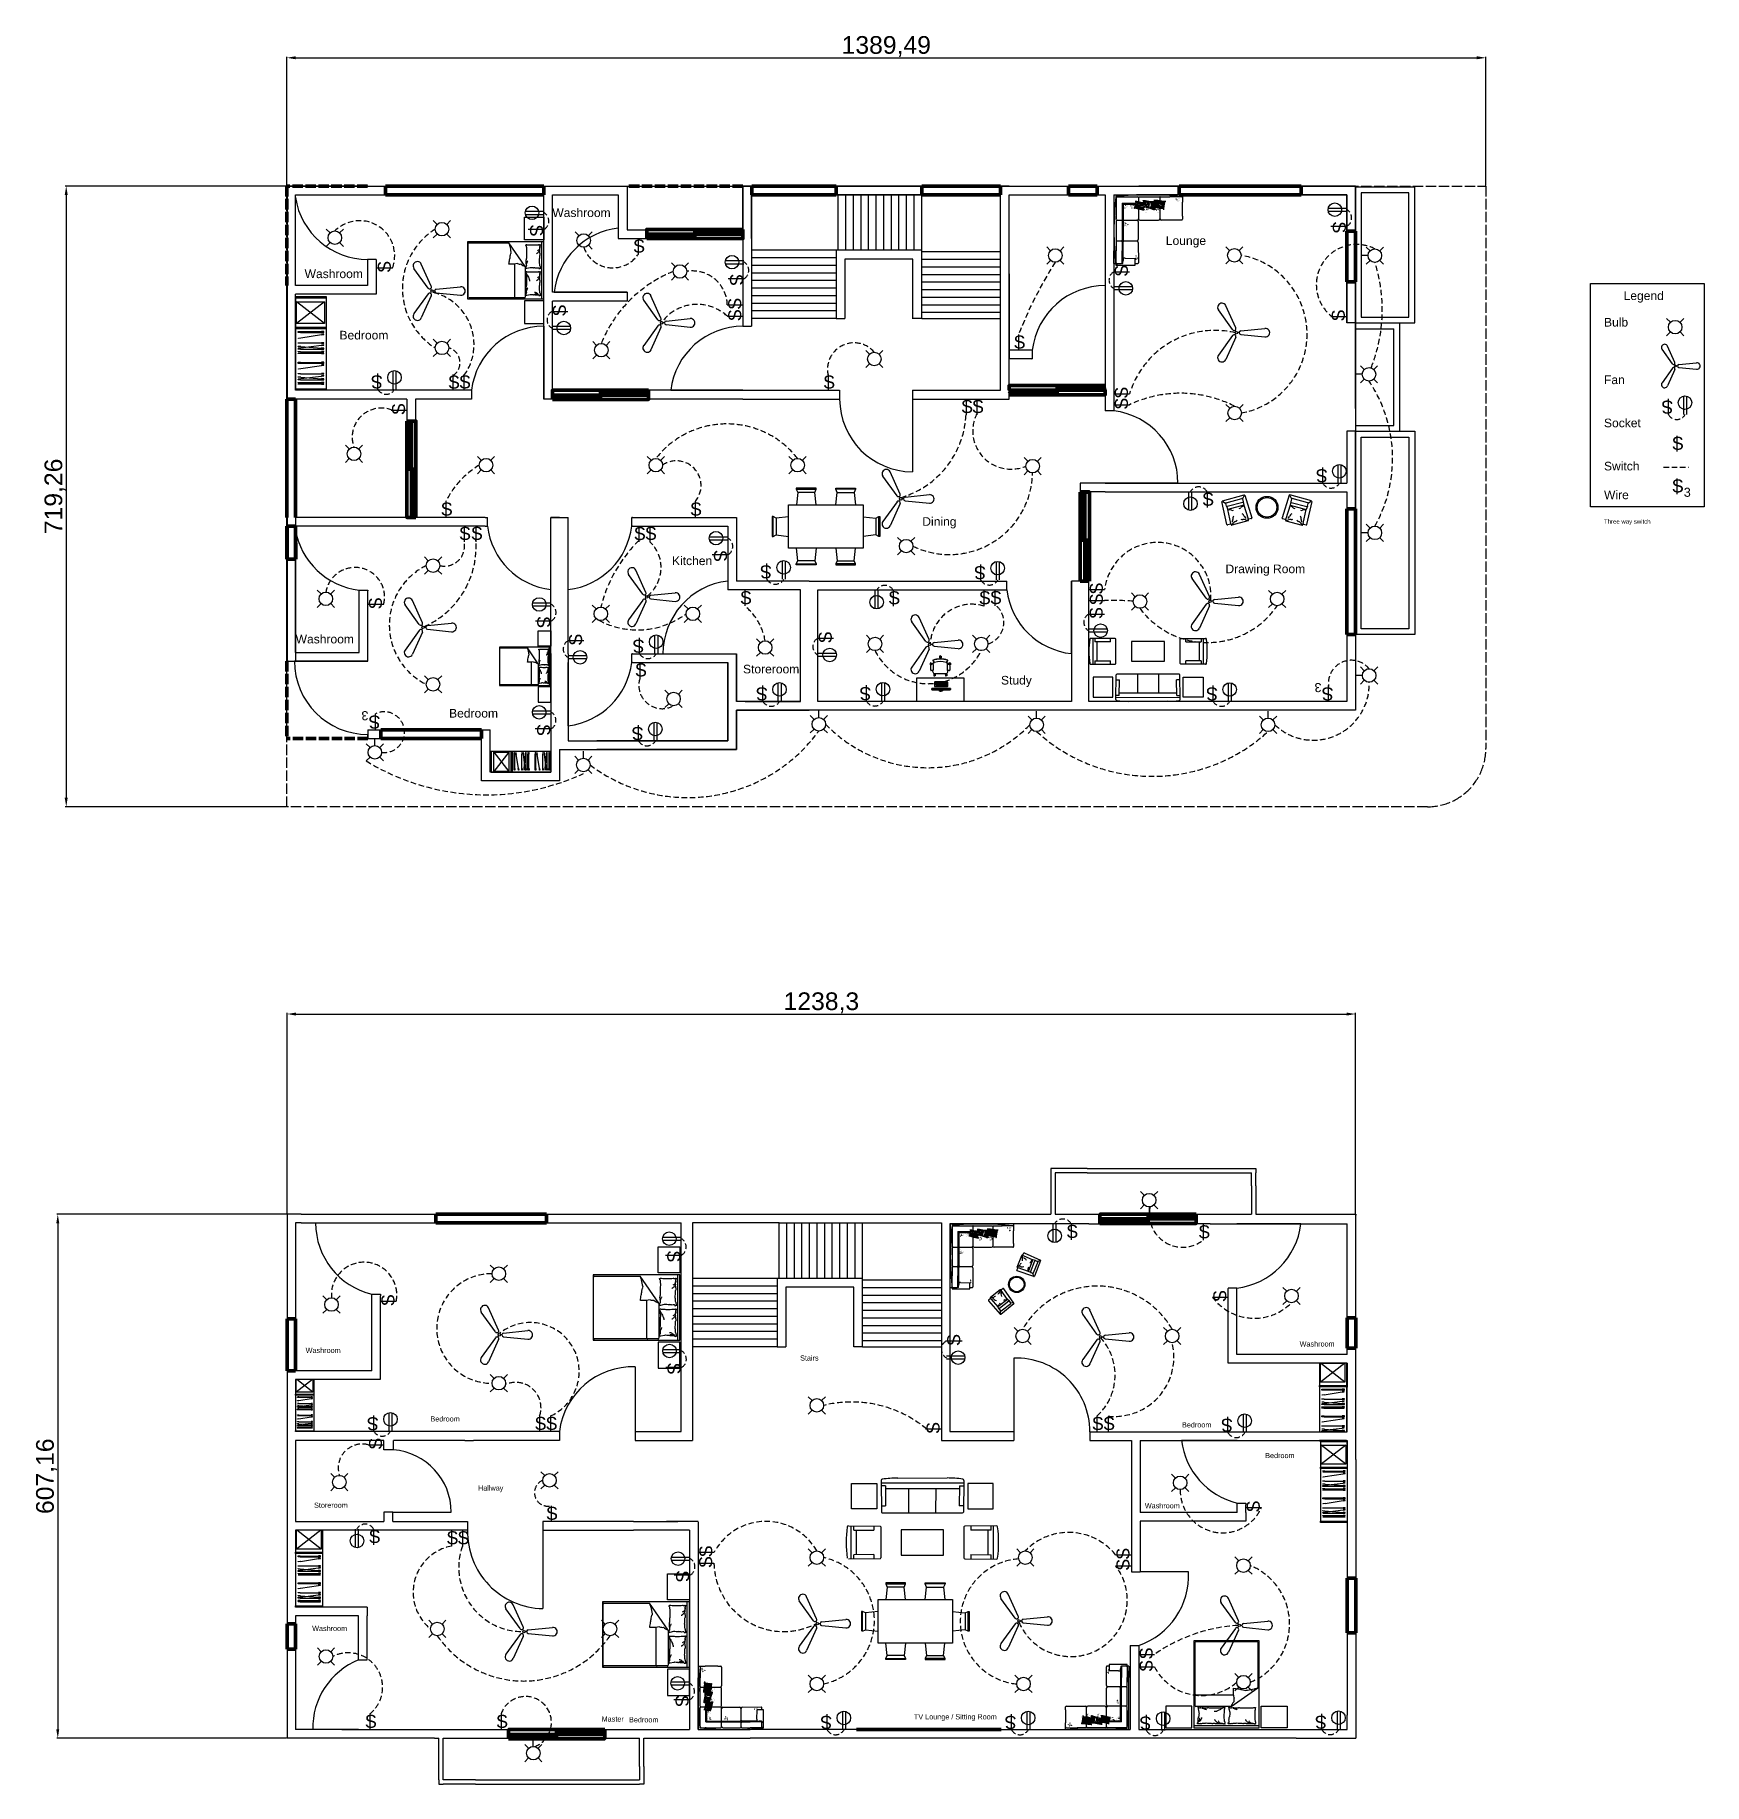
# Model space of a CAD drawing. Header units: feet. Extents: x 15180 to 17114, y 6067 to 8094.
import ezdxf

# ---------------------------------------------------------------- set-up
doc = ezdxf.new("R2010")
doc.units = ezdxf.units.FT
doc.linetypes.add('ACAD_ISO02W100', pattern=[15, 12, -3])
doc.linetypes.add('HIDDEN', pattern=[9.525, 6.35, -3.175])
for name, color, linetype in [('Dimension', 130, 'Continuous'), ('doors', 211, 'Continuous'), ('Electrical', 50, 'Continuous'), ('Electrical Hidden', 120, 'HIDDEN'), ('freecads.com', 7, 'Continuous'), ('Switches', 90, 'Continuous')]:
    doc.layers.add(name, color=color, linetype=linetype)
doc.layers.add('Layer1', color=40, linetype='ACAD_ISO02W100', lineweight=80)
doc.layers.add('Windows', color=142, linetype='Continuous', lineweight=80)
doc.layers.add('Layer2', color=7, linetype='ACAD_ISO02W100', true_color=0xff8f8f)
doc.styles.add('DIM_FONT', font='SIMPLEX.shx', dxfattribs={"width": 0.8})
doc.styles.get("Standard").update_dxf_attribs({"font": 'arial.ttf'})
doc.dimstyles.new('ISO-25', dxfattribs={"dimtxt": 20.5, "dimasz": 10.5, "dimexe": 1.25, "dimexo": 0.625, "dimtad": 1, "dimtxsty": 'Standard', "dimcen": 2.5, "dimadec": 0, "dimazin": 0, "dimtfac": 1, "dimtmove": 0, "dimatfit": 3, "dimfxl": 1, "dimarcsym": 0})

msp = doc.modelspace()

# ---------------------------------------------------------------- texts
at = {"attachment_point": 1}
for s, width, heights, insert, char_height in [('Washroom', 152.29057, [0], (15779.571, 7892.802), 10), ('Lounge', 54.31354, [0], (16490.446, 7860.448), 10), ('Washroom', 152.29057, [0], (15492.509, 7822.003), 10), ('{\\H4x;Bulb\\P\\P\\P\\PFan\\P\\P\\PSocket\\P\\P\\PSwitch\\P\\PWire\\P\\P\\H0.5x;Three way switch}', 73.31454, [213.729], (16998.166, 7765.889), 2.5), ('Dining', 54.31354, [0], (16208.256, 7535.004), 10), ('Kitchen', 48.06565, [0], (15918.219, 7489.487), 10), ('Drawing Room', 96.53749, [0], (16559.544, 7480.121), 10), ('Washroom', 152.29057, [0], (15482.113, 7398.738), 10), ('Storeroom', 64.50607, [0], (16000.507, 7364.011), 10), ('Study', 81.74169, [0], (16299.437, 7351.085), 10)]:
    msp.add_mtext_dynamic_manual_height_columns(s, width=width, gutter_width=12.5, heights=heights, dxfattribs=dict(at, insert=insert, char_height=char_height))
at = {"layer": 'Defpoints', "char_height": 10, "attachment_point": 1}
for s, width, insert in [('Legend', 54.25279, (17020.885, 7796.631)), ('Bedroom', 69.22201, (15532.891, 7750.931)), ('Bedroom', 69.22201, (15659.911, 7312.81))]:
    msp.add_mtext_dynamic_manual_height_columns(s, width=width, gutter_width=12.5, heights=[0], dxfattribs=dict(at, insert=insert))
at = {"layer": 'Electrical', "color": 3, "char_height": 15, "attachment_point": 1}
for insert, rotation in [((15768.679, 7874.265), 270), ((16698.907, 7877.874), 270), ((16431.422, 7813.508), 90), ((16000.378, 7817.132), 270), ((15780.262, 7767.517), 90), ((15583.21, 7684.271), 180), ((17078.601, 7655.045), 180), ((16678.158, 7575.552), 180), ((15981.823, 7497.26), 270), ((16034.136, 7464.18), 180), ((16282.141, 7463.235), 180), ((15777.017, 7420.507), 270), ((16402.23, 7416.895), 90), ((15798.984, 7386.027), 90), ((16088.306, 7388.741), 90), ((15886.467, 7378.035), 180), ((16029.372, 7322.798), 180), ((16149.3, 7323.058), 180), ((16550.98, 7322.714), 180), ((15776.931, 7295.508), 270), ((15885.398, 7276.873), 180), ((15927.742, 6685.524), 270), ((16237.154, 6574.584), 90), ((15927.992, 6555.519), 270), ((15578.574, 6477.039), 180), ((16568.325, 6475.379), 180), ((15937.913, 6314.827), 270), ((15937.365, 6170.415), 270), ((16103.983, 6130.995), 180), ((16317.569, 6130.973), 180), ((16473.895, 6130.208), 180), ((16677.168, 6131.223), 180)]:
    msp.add_mtext_dynamic_manual_height_columns('S', width=32.74745, gutter_width=12.5, heights=[0], dxfattribs=dict(at, insert=insert, rotation=rotation))
at = {"layer": 'Electrical', "color": 6, "char_height": 15, "attachment_point": 1}
for insert in [(15873.019, 7856.648), (16313.948, 7745.48), (15658.531, 7699.08), (15671.247, 7699.255), (16093.262, 7699.105), (16253.092, 7670.722), (16265.706, 7670.714), (17076.605, 7628.082), (15650.175, 7551.922), (15939.015, 7551.922), (15671.345, 7523.688), (15685.045, 7523.723), (15873.875, 7523.507), (15886.696, 7523.72), (15996.828, 7449.223), (16273.665, 7449.135), (16286.486, 7449.348), (15875.171, 7365.502), (16527.953, 6714.442), (15758.894, 6492.48), (15771.654, 6492.48), (16404.619, 6492.329), (16417.627, 6492.329), (15772.119, 6388.294), (15656.763, 6359.924), (15669.516, 6359.924), (15562.24, 6147.188), (15714.296, 6147.188)]:
    msp.add_mtext_dynamic_manual_height_columns('S', width=32.74745, gutter_width=12.5, heights=[0], dxfattribs=dict(at, insert=insert))
for s, insert, rotation in [('S', (15577.314, 7818), 90), ('S', (15983.39, 7775.187), 90), ('S', (15983.439, 7761.978), 90), ('S', (16682.745, 7761.779), 90), ('S', (16431.412, 7672.208), 90), ('S', (15593.844, 7653.17), 90), ('S', (16431.412, 7659.477), 90), ('\\A1;S{\\H0.7x;\\S^ 3;}', (17076.604, 7578.721), 0.007399), ('S', (16402.451, 7445.275), 90), ('S', (15567.087, 7428.178), 90), ('S', (16402.451, 7432.673), 90), ('\\A1;S{\\H0.7x;\\S^ 3;}', (16684.906, 7322.709), 180.007399), ('\\A1;S{\\H0.7x;\\S^ 3;}', (15580.513, 7290.119), 180.007399), ('S', (15581.544, 6620.619), 90), ('S', (16545.488, 6625.494), 90), ('S', (16213.198, 6472.625), 90), ('S', (15567.132, 6454.313), 90), ('S', (16584.226, 6381.658), 90), ('S', (15949.719, 6317.211), 90), ('S', (15949.93, 6329.657), 90), ('S', (16433.251, 6326.845), 90), ('S', (16433.251, 6314.111), 90), ('S', (16460.152, 6211.337), 90), ('S', (16460.152, 6196.838), 90)]:
    msp.add_mtext_dynamic_manual_height_columns(s, width=32.74745, gutter_width=12.5, heights=[0], dxfattribs=dict(at, insert=insert, rotation=rotation))
at = {"layer": 'Electrical', "color": 3, "char_height": 15, "attachment_point": 1}
for insert in [(16532.361, 7563.318), (16168.657, 7449.134), (16374.994, 6714.921), (15566.594, 6361.371)]:
    msp.add_mtext_dynamic_manual_height_columns('S', width=32.74745, gutter_width=12.5, heights=[0], dxfattribs=dict(at, insert=insert))
at = {"layer": 'Electrical Hidden', "color": 0, "ltscale": 22}
for s, p in [('Washroom', (15493.742, 6566.556)), ('Washroom', (16645.476, 6574.026)), ('Stairs', (16066.682, 6557.703)), ('Bedroom', (15638.266, 6487.131)), ('Bedroom', (16509.21, 6480.236)), ('Bedroom', (16605.579, 6444.688)), ('Hallway', (15693.454, 6407.037)), ('Storeroom', (15503.44, 6387.127)), ('Washroom', (16466.12, 6386.55)), ('Washroom', (15501.263, 6244.361)), ('Master', (15836.697, 6139.392)), ('Bedroom', (15868.462, 6138.501)), ('TV Lounge / Sitting Room', (16198.551, 6141.944))]:
    msp.add_text(s, height=6, dxfattribs=at).set_placement(p)
at = {"layer": 'freecads.com', "style": 'DIM_FONT', "oblique": -180, "text_generation_flag": 4, "width": 0.8, "flags": 9}
for tag, p, s, height in [('XSIZE', (15769.508, 7787.947), '1500', 0.0221), ('YSIZE', (15769.508, 7787.947), '2000', 0.0221), ('XSIZE', (15777.807, 7339.802), '1500', 0.0148), ('YSIZE', (15777.807, 7339.802), '2000', 0.0148), ('XSIZE', (15927.438, 6581.48), '1500', 0.0252), ('YSIZE', (15927.438, 6581.48), '2000', 0.0252), ('XSIZE', (15938.331, 6202.525), '1500', 0.0252), ('YSIZE', (15938.331, 6202.525), '2000', 0.0252)]:
    msp.add_attdef(tag, p, s, height=height, rotation=90, dxfattribs=at)
for tag, s in [('YSIZE', '2000'), ('XSIZE', '1500')]:
    msp.add_attdef(tag, (16523.001, 6132.235), s, height=0.0252, dxfattribs=at)

# ---------------------------------------------------------------- blocks, each defined once
blk = doc.blocks.new('*D1')
at = {"layer": 'Defpoints', "color": 0, "transparency": 16777216}
for p in [(16861.3, 8067.3), (15471.8, 7918.7), (16861.3, 7918.7)]:
    blk.add_point(p, dxfattribs=at)
at = {"layer": 'Dimension', "color": 0, "lineweight": -2, "transparency": 16777216}
for p, q in [((15471.8, 7919.3), (15471.8, 8068.6)), ((15482.3, 8067.3), (16850.8, 8067.3)), ((16861.3, 7919.3), (16861.3, 8068.6))]:
    blk.add_line(p, q, dxfattribs=at)
at = {"layer": 'Dimension', "color": 0, "transparency": 16777216}
for points in [[(15482.3, 8069.1), (15482.3, 8065.6), (15471.8, 8067.3)], [(16850.8, 8069.1), (16850.8, 8065.6), (16861.3, 8067.3)]]:
    blk.add_solid(points, dxfattribs=at)
at = {"layer": 'Dimension', "color": 0, "transparency": 16777216, "insert": (16166.5, 8080.3), "char_height": 20.5, "attachment_point": 5}
blk.add_mtext('1389,49', dxfattribs=at)
blk = doc.blocks.new('*D2')
at = {"layer": 'Defpoints', "color": 0, "transparency": 16777216}
for p in [(15472.1, 7918.7), (15216.3, 7199.4), (15471.8, 7199.4)]:
    blk.add_point(p, dxfattribs=at)
at = {"layer": 'Dimension', "color": 0, "lineweight": -2, "transparency": 16777216}
for p, q in [((15471.5, 7918.7), (15215, 7918.7)), ((15216.3, 7908.2), (15216.3, 7209.9)), ((15471.1, 7199.4), (15215, 7199.4))]:
    blk.add_line(p, q, dxfattribs=at)
at = {"layer": 'Dimension', "color": 0, "transparency": 16777216}
for points in [[(15214.5, 7908.2), (15218, 7908.2), (15216.3, 7918.7)], [(15214.5, 7209.9), (15218, 7209.9), (15216.3, 7199.4)]]:
    blk.add_solid(points, dxfattribs=at)
at = {"layer": 'Dimension', "color": 0, "transparency": 16777216, "insert": (15203.3, 7559.1), "char_height": 20.5, "attachment_point": 5, "rotation": 90}
blk.add_mtext('719,26', dxfattribs=at)
blk = doc.blocks.new('*D3')
at = {"layer": 'Defpoints', "color": 0, "transparency": 16777216}
for p in [(16710.4, 6959.3), (15472.1, 6727.2), (16710.4, 6726.1)]:
    blk.add_point(p, dxfattribs=at)
at = {"layer": 'Dimension', "color": 0, "lineweight": -2, "transparency": 16777216}
for p, q in [((15472.1, 6727.9), (15472.1, 6960.5)), ((15482.6, 6959.3), (16699.9, 6959.3)), ((16710.4, 6726.7), (16710.4, 6960.5))]:
    blk.add_line(p, q, dxfattribs=at)
at = {"layer": 'Dimension', "color": 0, "transparency": 16777216}
for points in [[(15482.6, 6961), (15482.6, 6957.5), (15472.1, 6959.3)], [(16699.9, 6961), (16699.9, 6957.5), (16710.4, 6959.3)]]:
    blk.add_solid(points, dxfattribs=at)
at = {"layer": 'Dimension', "color": 0, "transparency": 16777216, "insert": (16091.3, 6972.2), "char_height": 20.5, "attachment_point": 5}
blk.add_mtext('1238,3', dxfattribs=at)
blk = doc.blocks.new('*D4')
at = {"layer": 'Defpoints', "color": 0, "transparency": 16777216}
for p in [(15472.1, 6727.2), (15206.5, 6120.1), (15472.1, 6120.1)]:
    blk.add_point(p, dxfattribs=at)
at = {"layer": 'Dimension', "color": 0, "lineweight": -2, "transparency": 16777216}
for p, q in [((15471.5, 6727.2), (15205.2, 6727.2)), ((15206.5, 6716.7), (15206.5, 6130.6)), ((15471.5, 6120.1), (15205.2, 6120.1))]:
    blk.add_line(p, q, dxfattribs=at)
at = {"layer": 'Dimension', "color": 0, "transparency": 16777216}
for points in [[(15204.7, 6716.7), (15208.2, 6716.7), (15206.5, 6727.2)], [(15204.7, 6130.6), (15208.2, 6130.6), (15206.5, 6120.1)]]:
    blk.add_solid(points, dxfattribs=at)
at = {"layer": 'Dimension', "color": 0, "transparency": 16777216, "insert": (15193.5, 6423.7), "char_height": 20.5, "attachment_point": 5, "rotation": 90}
blk.add_mtext('607,16', dxfattribs=at)
blk = doc.blocks.new('*U5')
at = {"layer": 'Electrical'}
blk.add_line((-2.2, -2.2), (2.2, 2.2), dxfattribs=at)
blk = doc.blocks.new('*U6')
at = {"layer": 'Electrical', "color": 0, "linetype": 'ByBlock', "lineweight": -2, "transparency": 16777216}
for p, rotation in [((12970.2, 6151.6), 90.00000000000001), ((12970.2, 6136), 180), ((12985.7, 6136), 270)]:
    blk.add_blockref('*U5', p, dxfattribs=dict(at, rotation=rotation))
blk.add_blockref('*U5', (12985.7, 6151.6), dxfattribs=at)
blk = doc.blocks.new('*U7')
at = {"layer": 'Electrical'}
blk.add_line((-2.2, -2.2), (2.2, 2.2), dxfattribs=at)
blk = doc.blocks.new('*U8')
at = {"layer": 'Electrical', "color": 0, "linetype": 'ByBlock', "lineweight": -2, "transparency": 16777216}
for p, rotation in [((12970.2, 6151.6), 90.00000000000001), ((12970.2, 6136), 180), ((12985.7, 6136), 270)]:
    blk.add_blockref('*U7', p, dxfattribs=dict(at, rotation=rotation))
blk.add_blockref('*U7', (12985.7, 6151.6), dxfattribs=at)
blk = doc.blocks.new('*U9')
at = {"layer": 'Electrical', "color": 1}
for p, q in [((-16.8, 0), (-18.6, 0)), ((-14.9, 2.1), (13.1, 4.9)), ((-14.9, -2.1), (13.1, -4.9))]:
    blk.add_line(p, q, dxfattribs=at)
for centre, radius, start, end in [((-14.7, 0), 2.12, 95.7392, 264.2608), ((13.6, 0), 4.95, 264.2608, 95.7392)]:
    blk.add_arc(centre, radius, start, end, dxfattribs=at)
blk = doc.blocks.new('*U10')
at = {"layer": 'Electrical', "color": 0, "linetype": 'ByBlock', "lineweight": -2, "transparency": 16777216}
for p, rotation in [((11046.9, 5535.2), 120), ((11046.9, 5500.5), 239.9999999999999)]:
    blk.add_blockref('*U9', p, dxfattribs=dict(at, rotation=rotation))
blk.add_blockref('*U9', (11076.9, 5517.8), dxfattribs=at)
blk = doc.blocks.new('*U11')
at = {"layer": 'Electrical'}
blk.add_line((-2.2, -2.2), (2.2, 2.2), dxfattribs=at)
blk = doc.blocks.new('*U12')
at = {"layer": 'Electrical', "color": 0, "linetype": 'ByBlock', "lineweight": -2, "transparency": 16777216}
for p, rotation in [((12970.2, 6151.6), 90.00000000000001), ((12970.2, 6136), 180), ((12985.7, 6136), 270)]:
    blk.add_blockref('*U11', p, dxfattribs=dict(at, rotation=rotation))
blk.add_blockref('*U11', (12985.7, 6151.6), dxfattribs=at)
blk = doc.blocks.new('*U14')
at = {"layer": 'Electrical'}
blk.add_line((-2.2, -2.2), (2.2, 2.2), dxfattribs=at)
blk = doc.blocks.new('*U15')
at = {"layer": 'Electrical', "color": 0, "linetype": 'ByBlock', "lineweight": -2, "transparency": 16777216}
for p, rotation in [((12970.2, 6151.6), 90.00000000000001), ((12970.2, 6136), 180), ((12985.7, 6136), 270)]:
    blk.add_blockref('*U14', p, dxfattribs=dict(at, rotation=rotation))
blk.add_blockref('*U14', (12985.7, 6151.6), dxfattribs=at)
blk = doc.blocks.new('*U20')
at = {"layer": 'Electrical', "color": 1}
for p, q in [((-12.5, 0), (-13.8, 0)), ((-11, 1.6), (9.7, 3.7)), ((-11, -1.6), (9.7, -3.7))]:
    blk.add_line(p, q, dxfattribs=at)
for centre, radius, start, end in [((-10.9, 0), 1.57, 95.7392, 264.2608), ((10.1, 0), 3.67, 264.2608, 95.7392)]:
    blk.add_arc(centre, radius, start, end, dxfattribs=at)
blk = doc.blocks.new('*U19')
at = {"layer": 'Electrical', "color": 0, "linetype": 'ByBlock', "lineweight": -2, "transparency": 16777216}
for p, rotation in [((8191.5, 4104.4), 120), ((8191.5, 4078.8), 240)]:
    blk.add_blockref('*U20', p, dxfattribs=dict(at, rotation=rotation))
blk.add_blockref('*U20', (8213.8, 4091.6), dxfattribs=at)
blk = doc.blocks.new('*U27')
at = {"layer": 'Electrical'}
blk.add_line((-2.2, -2.2), (2.2, 2.2), dxfattribs=at)
blk = doc.blocks.new('*U28')
at = {"layer": 'Electrical', "color": 0, "linetype": 'ByBlock', "lineweight": -2, "transparency": 16777216}
for p, rotation in [((12970.2, 6151.6), 90.00000000000001), ((12970.2, 6136), 180), ((12985.7, 6136), 270)]:
    blk.add_blockref('*U27', p, dxfattribs=dict(at, rotation=rotation))
blk.add_blockref('*U27', (12985.7, 6151.6), dxfattribs=at)
blk = doc.blocks.new('*U21')
at = {"layer": 'Electrical'}
blk.add_line((-2.2, -2.2), (2.2, 2.2), dxfattribs=at)
blk = doc.blocks.new('*U22')
at = {"layer": 'Electrical', "color": 0, "linetype": 'ByBlock', "lineweight": -2, "transparency": 16777216}
for p, rotation in [((12970.2, 6151.6), 90.00000000000001), ((12970.2, 6136), 180), ((12985.7, 6136), 270)]:
    blk.add_blockref('*U21', p, dxfattribs=dict(at, rotation=rotation))
blk.add_blockref('*U21', (12985.7, 6151.6), dxfattribs=at)
blk = doc.blocks.new('*U23')
at = {"layer": 'Electrical', "color": 1}
for p, q in [((-16.8, 0), (-18.6, 0)), ((-14.9, 2.1), (13.1, 4.9)), ((-14.9, -2.1), (13.1, -4.9))]:
    blk.add_line(p, q, dxfattribs=at)
for centre, radius, start, end in [((-14.7, 0), 2.12, 95.7392, 264.2608), ((13.6, 0), 4.95, 264.2608, 95.7392)]:
    blk.add_arc(centre, radius, start, end, dxfattribs=at)
blk = doc.blocks.new('*U24')
at = {"layer": 'Electrical', "color": 0, "linetype": 'ByBlock', "lineweight": -2, "transparency": 16777216}
for p, rotation in [((11046.9, 5535.2), 120), ((11046.9, 5500.5), 239.9999999999999)]:
    blk.add_blockref('*U23', p, dxfattribs=dict(at, rotation=rotation))
blk.add_blockref('*U23', (11076.9, 5517.8), dxfattribs=at)
blk = doc.blocks.new('*U25')
at = {"layer": 'Electrical'}
blk.add_line((-2.2, -2.2), (2.2, 2.2), dxfattribs=at)
blk = doc.blocks.new('*U26')
at = {"layer": 'Electrical', "color": 0, "linetype": 'ByBlock', "lineweight": -2, "transparency": 16777216}
for p, rotation in [((12970.2, 6151.6), 90.00000000000001), ((12970.2, 6136), 180), ((12985.7, 6136), 270)]:
    blk.add_blockref('*U25', p, dxfattribs=dict(at, rotation=rotation))
blk.add_blockref('*U25', (12985.7, 6151.6), dxfattribs=at)
blk = doc.blocks.new('*U29')
at = {"layer": 'Electrical'}
blk.add_line((-2.2, -2.2), (2.2, 2.2), dxfattribs=at)
blk = doc.blocks.new('*U30')
at = {"layer": 'Electrical', "color": 0, "linetype": 'ByBlock', "lineweight": -2, "transparency": 16777216}
for p, rotation in [((12970.2, 6151.6), 90.00000000000001), ((12970.2, 6136), 180), ((12985.7, 6136), 270)]:
    blk.add_blockref('*U29', p, dxfattribs=dict(at, rotation=rotation))
blk.add_blockref('*U29', (12985.7, 6151.6), dxfattribs=at)
blk = doc.blocks.new('*U31')
at = {"layer": 'Electrical'}
blk.add_line((-2.2, -2.2), (2.2, 2.2), dxfattribs=at)
blk = doc.blocks.new('*U32')
at = {"layer": 'Electrical', "color": 0, "linetype": 'ByBlock', "lineweight": -2, "transparency": 16777216}
for p, rotation in [((12970.2, 6151.6), 90.00000000000001), ((12970.2, 6136), 180), ((12985.7, 6136), 270)]:
    blk.add_blockref('*U31', p, dxfattribs=dict(at, rotation=rotation))
blk.add_blockref('*U31', (12985.7, 6151.6), dxfattribs=at)
blk = doc.blocks.new('*U33')
at = {"layer": 'Electrical'}
blk.add_line((-2.2, -2.2), (2.2, 2.2), dxfattribs=at)
blk = doc.blocks.new('*U34')
at = {"layer": 'Electrical', "color": 0, "linetype": 'ByBlock', "lineweight": -2, "transparency": 16777216}
for p, rotation in [((12970.2, 6151.6), 90.00000000000001), ((12970.2, 6136), 180), ((12985.7, 6136), 270)]:
    blk.add_blockref('*U33', p, dxfattribs=dict(at, rotation=rotation))
blk.add_blockref('*U33', (12985.7, 6151.6), dxfattribs=at)
blk = doc.blocks.new('*U35')
at = {"layer": 'Electrical'}
blk.add_line((-2.2, -2.2), (2.2, 2.2), dxfattribs=at)
blk = doc.blocks.new('*U36')
at = {"layer": 'Electrical', "color": 0, "linetype": 'ByBlock', "lineweight": -2, "transparency": 16777216}
for p, rotation in [((12970.2, 6151.6), 90.00000000000001), ((12970.2, 6136), 180), ((12985.7, 6136), 270)]:
    blk.add_blockref('*U35', p, dxfattribs=dict(at, rotation=rotation))
blk.add_blockref('*U35', (12985.7, 6151.6), dxfattribs=at)
blk = doc.blocks.new('*U37')
at = {"layer": 'Electrical'}
blk.add_line((-2.2, -2.2), (2.2, 2.2), dxfattribs=at)
blk = doc.blocks.new('*U38')
at = {"layer": 'Electrical', "color": 0, "linetype": 'ByBlock', "lineweight": -2, "transparency": 16777216}
for p, rotation in [((12970.2, 6151.6), 90.00000000000001), ((12970.2, 6136), 180), ((12985.7, 6136), 270)]:
    blk.add_blockref('*U37', p, dxfattribs=dict(at, rotation=rotation))
blk.add_blockref('*U37', (12985.7, 6151.6), dxfattribs=at)
blk = doc.blocks.new('*U39')
at = {"layer": 'Electrical'}
blk.add_line((-2.2, -2.2), (2.2, 2.2), dxfattribs=at)
blk = doc.blocks.new('*U40')
at = {"layer": 'Electrical', "color": 0, "linetype": 'ByBlock', "lineweight": -2, "transparency": 16777216}
for p, rotation in [((12970.2, 6151.6), 90.00000000000001), ((12970.2, 6136), 180), ((12985.7, 6136), 270)]:
    blk.add_blockref('*U39', p, dxfattribs=dict(at, rotation=rotation))
blk.add_blockref('*U39', (12985.7, 6151.6), dxfattribs=at)
blk = doc.blocks.new('*U41')
at = {"layer": 'Electrical'}
blk.add_line((-2.2, -2.2), (2.2, 2.2), dxfattribs=at)
blk = doc.blocks.new('*U42')
at = {"layer": 'Electrical', "color": 0, "linetype": 'ByBlock', "lineweight": -2, "transparency": 16777216}
for p, rotation in [((12970.2, 6151.6), 90.00000000000001), ((12970.2, 6136), 180), ((12985.7, 6136), 270)]:
    blk.add_blockref('*U41', p, dxfattribs=dict(at, rotation=rotation))
blk.add_blockref('*U41', (12985.7, 6151.6), dxfattribs=at)
blk = doc.blocks.new('*U43')
at = {"layer": 'Electrical'}
blk.add_line((-2.2, -2.2), (2.2, 2.2), dxfattribs=at)
blk = doc.blocks.new('*U44')
at = {"layer": 'Electrical', "color": 0, "linetype": 'ByBlock', "lineweight": -2, "transparency": 16777216}
for p, rotation in [((12970.2, 6151.6), 90.00000000000001), ((12970.2, 6136), 180), ((12985.7, 6136), 270)]:
    blk.add_blockref('*U43', p, dxfattribs=dict(at, rotation=rotation))
blk.add_blockref('*U43', (12985.7, 6151.6), dxfattribs=at)
blk = doc.blocks.new('*U45')
at = {"layer": 'Electrical'}
blk.add_line((-2.2, -2.2), (2.2, 2.2), dxfattribs=at)
blk = doc.blocks.new('*U46')
at = {"layer": 'Electrical', "color": 0, "linetype": 'ByBlock', "lineweight": -2, "transparency": 16777216}
for p, rotation in [((12970.2, 6151.6), 90.00000000000001), ((12970.2, 6136), 180), ((12985.7, 6136), 270)]:
    blk.add_blockref('*U45', p, dxfattribs=dict(at, rotation=rotation))
blk.add_blockref('*U45', (12985.7, 6151.6), dxfattribs=at)
blk = doc.blocks.new('*U47')
at = {"layer": 'Electrical'}
blk.add_line((-2.2, -2.2), (2.2, 2.2), dxfattribs=at)
blk = doc.blocks.new('*U48')
at = {"layer": 'Electrical', "color": 0, "linetype": 'ByBlock', "lineweight": -2, "transparency": 16777216}
for p, rotation in [((12970.2, 6151.6), 90.00000000000001), ((12970.2, 6136), 180), ((12985.7, 6136), 270)]:
    blk.add_blockref('*U47', p, dxfattribs=dict(at, rotation=rotation))
blk.add_blockref('*U47', (12985.7, 6151.6), dxfattribs=at)
blk = doc.blocks.new('*U49')
at = {"layer": 'Electrical'}
blk.add_line((-2.2, -2.2), (2.2, 2.2), dxfattribs=at)
blk = doc.blocks.new('*U50')
at = {"layer": 'Electrical', "color": 0, "linetype": 'ByBlock', "lineweight": -2, "transparency": 16777216}
for p, rotation in [((12970.2, 6151.6), 90.00000000000001), ((12970.2, 6136), 180), ((12985.7, 6136), 270)]:
    blk.add_blockref('*U49', p, dxfattribs=dict(at, rotation=rotation))
blk.add_blockref('*U49', (12985.7, 6151.6), dxfattribs=at)
blk = doc.blocks.new('*U51')
at = {"layer": 'Electrical'}
blk.add_line((-2.2, -2.2), (2.2, 2.2), dxfattribs=at)
blk = doc.blocks.new('*U52')
at = {"layer": 'Electrical', "color": 0, "linetype": 'ByBlock', "lineweight": -2, "transparency": 16777216}
for p, rotation in [((12970.2, 6151.6), 90.00000000000001), ((12970.2, 6136), 180), ((12985.7, 6136), 270)]:
    blk.add_blockref('*U51', p, dxfattribs=dict(at, rotation=rotation))
blk.add_blockref('*U51', (12985.7, 6151.6), dxfattribs=at)
blk = doc.blocks.new('*U53')
at = {"layer": 'Electrical'}
blk.add_line((-2.2, -2.2), (2.2, 2.2), dxfattribs=at)
blk = doc.blocks.new('*U54')
at = {"layer": 'Electrical', "color": 0, "linetype": 'ByBlock', "lineweight": -2, "transparency": 16777216}
for p, rotation in [((12970.2, 6151.6), 90.00000000000001), ((12970.2, 6136), 180), ((12985.7, 6136), 270)]:
    blk.add_blockref('*U53', p, dxfattribs=dict(at, rotation=rotation))
blk.add_blockref('*U53', (12985.7, 6151.6), dxfattribs=at)
blk = doc.blocks.new('*U55')
at = {"layer": 'Electrical'}
blk.add_line((-2.2, -2.2), (2.2, 2.2), dxfattribs=at)
blk = doc.blocks.new('*U56')
at = {"layer": 'Electrical', "color": 0, "linetype": 'ByBlock', "lineweight": -2, "transparency": 16777216}
for p, rotation in [((12970.2, 6151.6), 90.00000000000001), ((12970.2, 6136), 180), ((12985.7, 6136), 270)]:
    blk.add_blockref('*U55', p, dxfattribs=dict(at, rotation=rotation))
blk.add_blockref('*U55', (12985.7, 6151.6), dxfattribs=at)
blk = doc.blocks.new('*U57')
at = {"layer": 'Electrical'}
blk.add_line((-2.2, -2.2), (2.2, 2.2), dxfattribs=at)
blk = doc.blocks.new('*U58')
at = {"layer": 'Electrical', "color": 0, "linetype": 'ByBlock', "lineweight": -2, "transparency": 16777216}
for p, rotation in [((12970.2, 6151.6), 90.00000000000001), ((12970.2, 6136), 180), ((12985.7, 6136), 270)]:
    blk.add_blockref('*U57', p, dxfattribs=dict(at, rotation=rotation))
blk.add_blockref('*U57', (12985.7, 6151.6), dxfattribs=at)
blk = doc.blocks.new('*U59')
at = {"layer": 'Electrical'}
blk.add_line((-2.2, -2.2), (2.2, 2.2), dxfattribs=at)
blk = doc.blocks.new('*U60')
at = {"layer": 'Electrical', "color": 0, "linetype": 'ByBlock', "lineweight": -2, "transparency": 16777216}
for p, rotation in [((12970.2, 6151.6), 90.00000000000001), ((12970.2, 6136), 180), ((12985.7, 6136), 270)]:
    blk.add_blockref('*U59', p, dxfattribs=dict(at, rotation=rotation))
blk.add_blockref('*U59', (12985.7, 6151.6), dxfattribs=at)
blk = doc.blocks.new('*U61')
at = {"layer": 'Electrical'}
blk.add_line((-2.2, -2.2), (2.2, 2.2), dxfattribs=at)
blk = doc.blocks.new('*U62')
at = {"layer": 'Electrical', "color": 0, "linetype": 'ByBlock', "lineweight": -2, "transparency": 16777216}
for p, rotation in [((12970.2, 6151.6), 90.00000000000001), ((12970.2, 6136), 180), ((12985.7, 6136), 270)]:
    blk.add_blockref('*U61', p, dxfattribs=dict(at, rotation=rotation))
blk.add_blockref('*U61', (12985.7, 6151.6), dxfattribs=at)
blk = doc.blocks.new('*U63')
at = {"layer": 'Electrical'}
blk.add_line((-2.2, -2.2), (2.2, 2.2), dxfattribs=at)
blk = doc.blocks.new('*U64')
at = {"layer": 'Electrical', "color": 0, "linetype": 'ByBlock', "lineweight": -2, "transparency": 16777216}
for p, rotation in [((12970.2, 6151.6), 90.00000000000001), ((12970.2, 6136), 180), ((12985.7, 6136), 270)]:
    blk.add_blockref('*U63', p, dxfattribs=dict(at, rotation=rotation))
blk.add_blockref('*U63', (12985.7, 6151.6), dxfattribs=at)
blk = doc.blocks.new('*U65')
at = {"layer": 'Electrical'}
blk.add_line((-2.2, -2.2), (2.2, 2.2), dxfattribs=at)
blk = doc.blocks.new('*U66')
at = {"layer": 'Electrical', "color": 0, "linetype": 'ByBlock', "lineweight": -2, "transparency": 16777216}
for p, rotation in [((12970.2, 6151.6), 90.00000000000001), ((12970.2, 6136), 180), ((12985.7, 6136), 270)]:
    blk.add_blockref('*U65', p, dxfattribs=dict(at, rotation=rotation))
blk.add_blockref('*U65', (12985.7, 6151.6), dxfattribs=at)
blk = doc.blocks.new('*U67')
at = {"layer": 'Electrical'}
blk.add_line((-2.2, -2.2), (2.2, 2.2), dxfattribs=at)
blk = doc.blocks.new('*U68')
at = {"layer": 'Electrical', "color": 0, "linetype": 'ByBlock', "lineweight": -2, "transparency": 16777216}
for p, rotation in [((12970.2, 6151.6), 90.00000000000001), ((12970.2, 6136), 180), ((12985.7, 6136), 270)]:
    blk.add_blockref('*U67', p, dxfattribs=dict(at, rotation=rotation))
blk.add_blockref('*U67', (12985.7, 6151.6), dxfattribs=at)
blk = doc.blocks.new('*U69')
at = {"layer": 'Electrical', "color": 1}
for p, q in [((-16.8, 0), (-18.6, 0)), ((-14.9, 2.1), (13.1, 4.9)), ((-14.9, -2.1), (13.1, -4.9))]:
    blk.add_line(p, q, dxfattribs=at)
for centre, radius, start, end in [((-14.7, 0), 2.12, 95.7392, 264.2608), ((13.6, 0), 4.95, 264.2608, 95.7392)]:
    blk.add_arc(centre, radius, start, end, dxfattribs=at)
blk = doc.blocks.new('*U70')
at = {"layer": 'Electrical', "color": 0, "linetype": 'ByBlock', "lineweight": -2, "transparency": 16777216}
for p, rotation in [((11046.9, 5535.2), 120), ((11046.9, 5500.5), 239.9999999999999)]:
    blk.add_blockref('*U69', p, dxfattribs=dict(at, rotation=rotation))
blk.add_blockref('*U69', (11076.9, 5517.8), dxfattribs=at)
blk = doc.blocks.new('*U71')
at = {"layer": 'Electrical', "color": 1}
for p, q in [((-16.8, 0), (-18.6, 0)), ((-14.9, 2.1), (13.1, 4.9)), ((-14.9, -2.1), (13.1, -4.9))]:
    blk.add_line(p, q, dxfattribs=at)
for centre, radius, start, end in [((-14.7, 0), 2.12, 95.7392, 264.2608), ((13.6, 0), 4.95, 264.2608, 95.7392)]:
    blk.add_arc(centre, radius, start, end, dxfattribs=at)
blk = doc.blocks.new('*U72')
at = {"layer": 'Electrical', "color": 0, "linetype": 'ByBlock', "lineweight": -2, "transparency": 16777216}
for p, rotation in [((11046.9, 5535.2), 120), ((11046.9, 5500.5), 239.9999999999999)]:
    blk.add_blockref('*U71', p, dxfattribs=dict(at, rotation=rotation))
blk.add_blockref('*U71', (11076.9, 5517.8), dxfattribs=at)
blk = doc.blocks.new('*U73')
at = {"layer": 'Electrical', "color": 1}
for p, q in [((-16.8, 0), (-18.6, 0)), ((-14.9, 2.1), (13.1, 4.9)), ((-14.9, -2.1), (13.1, -4.9))]:
    blk.add_line(p, q, dxfattribs=at)
for centre, radius, start, end in [((-14.7, 0), 2.12, 95.7392, 264.2608), ((13.6, 0), 4.95, 264.2608, 95.7392)]:
    blk.add_arc(centre, radius, start, end, dxfattribs=at)
blk = doc.blocks.new('*U74')
at = {"layer": 'Electrical', "color": 0, "linetype": 'ByBlock', "lineweight": -2, "transparency": 16777216}
for p, rotation in [((11046.9, 5535.2), 120), ((11046.9, 5500.5), 239.9999999999999)]:
    blk.add_blockref('*U73', p, dxfattribs=dict(at, rotation=rotation))
blk.add_blockref('*U73', (11076.9, 5517.8), dxfattribs=at)
blk = doc.blocks.new('*U75')
at = {"layer": 'Electrical', "color": 1}
for p, q in [((-16.8, 0), (-18.6, 0)), ((-14.9, 2.1), (13.1, 4.9)), ((-14.9, -2.1), (13.1, -4.9))]:
    blk.add_line(p, q, dxfattribs=at)
for centre, radius, start, end in [((-14.7, 0), 2.12, 95.7392, 264.2608), ((13.6, 0), 4.95, 264.2608, 95.7392)]:
    blk.add_arc(centre, radius, start, end, dxfattribs=at)
blk = doc.blocks.new('*U76')
at = {"layer": 'Electrical', "color": 0, "linetype": 'ByBlock', "lineweight": -2, "transparency": 16777216}
for p, rotation in [((11046.9, 5535.2), 120), ((11046.9, 5500.5), 239.9999999999999)]:
    blk.add_blockref('*U75', p, dxfattribs=dict(at, rotation=rotation))
blk.add_blockref('*U75', (11076.9, 5517.8), dxfattribs=at)
blk = doc.blocks.new('*U77')
at = {"layer": 'Electrical', "color": 1}
for p, q in [((-16.8, 0), (-18.6, 0)), ((-14.9, 2.1), (13.1, 4.9)), ((-14.9, -2.1), (13.1, -4.9))]:
    blk.add_line(p, q, dxfattribs=at)
for centre, radius, start, end in [((-14.7, 0), 2.12, 95.7392, 264.2608), ((13.6, 0), 4.95, 264.2608, 95.7392)]:
    blk.add_arc(centre, radius, start, end, dxfattribs=at)
blk = doc.blocks.new('*U78')
at = {"layer": 'Electrical', "color": 0, "linetype": 'ByBlock', "lineweight": -2, "transparency": 16777216}
for p, rotation in [((11046.9, 5535.2), 120), ((11046.9, 5500.5), 239.9999999999999)]:
    blk.add_blockref('*U77', p, dxfattribs=dict(at, rotation=rotation))
blk.add_blockref('*U77', (11076.9, 5517.8), dxfattribs=at)
blk = doc.blocks.new('*U79')
at = {"layer": 'Electrical'}
blk.add_line((-2.2, -2.2), (2.2, 2.2), dxfattribs=at)
blk = doc.blocks.new('*U80')
at = {"layer": 'Electrical', "color": 0, "linetype": 'ByBlock', "lineweight": -2, "transparency": 16777216}
for p, rotation in [((12970.2, 6151.6), 90.00000000000001), ((12970.2, 6136), 180), ((12985.7, 6136), 270)]:
    blk.add_blockref('*U79', p, dxfattribs=dict(at, rotation=rotation))
blk.add_blockref('*U79', (12985.7, 6151.6), dxfattribs=at)
blk = doc.blocks.new('*U81')
at = {"layer": 'Electrical'}
blk.add_line((-2.2, -2.2), (2.2, 2.2), dxfattribs=at)
blk = doc.blocks.new('*U82')
at = {"layer": 'Electrical', "color": 0, "linetype": 'ByBlock', "lineweight": -2, "transparency": 16777216}
for p, rotation in [((12970.2, 6151.6), 90.00000000000001), ((12970.2, 6136), 180), ((12985.7, 6136), 270)]:
    blk.add_blockref('*U81', p, dxfattribs=dict(at, rotation=rotation))
blk.add_blockref('*U81', (12985.7, 6151.6), dxfattribs=at)
blk = doc.blocks.new('*U83')
at = {"layer": 'Electrical'}
blk.add_line((-2.2, -2.2), (2.2, 2.2), dxfattribs=at)
blk = doc.blocks.new('*U84')
at = {"layer": 'Electrical', "color": 0, "linetype": 'ByBlock', "lineweight": -2, "transparency": 16777216}
for p, rotation in [((12970.2, 6151.6), 90.00000000000001), ((12970.2, 6136), 180), ((12985.7, 6136), 270)]:
    blk.add_blockref('*U83', p, dxfattribs=dict(at, rotation=rotation))
blk.add_blockref('*U83', (12985.7, 6151.6), dxfattribs=at)
blk = doc.blocks.new('*U85')
at = {"layer": 'Electrical'}
blk.add_line((-2.2, -2.2), (2.2, 2.2), dxfattribs=at)
blk = doc.blocks.new('*U86')
at = {"layer": 'Electrical', "color": 0, "linetype": 'ByBlock', "lineweight": -2, "transparency": 16777216}
for p, rotation in [((12970.2, 6151.6), 90.00000000000001), ((12970.2, 6136), 180), ((12985.7, 6136), 270)]:
    blk.add_blockref('*U85', p, dxfattribs=dict(at, rotation=rotation))
blk.add_blockref('*U85', (12985.7, 6151.6), dxfattribs=at)
blk = doc.blocks.new('*U87')
at = {"layer": 'Electrical'}
blk.add_line((-2.2, -2.2), (2.2, 2.2), dxfattribs=at)
blk = doc.blocks.new('*U88')
at = {"layer": 'Electrical', "color": 0, "linetype": 'ByBlock', "lineweight": -2, "transparency": 16777216}
for p, rotation in [((12970.2, 6151.6), 90.00000000000001), ((12970.2, 6136), 180), ((12985.7, 6136), 270)]:
    blk.add_blockref('*U87', p, dxfattribs=dict(at, rotation=rotation))
blk.add_blockref('*U87', (12985.7, 6151.6), dxfattribs=at)
blk = doc.blocks.new('*U89')
at = {"layer": 'Electrical'}
blk.add_line((-2.2, -2.2), (2.2, 2.2), dxfattribs=at)
blk = doc.blocks.new('*U90')
at = {"layer": 'Electrical', "color": 0, "linetype": 'ByBlock', "lineweight": -2, "transparency": 16777216}
for p, rotation in [((12970.2, 6151.6), 90.00000000000001), ((12970.2, 6136), 180), ((12985.7, 6136), 270)]:
    blk.add_blockref('*U89', p, dxfattribs=dict(at, rotation=rotation))
blk.add_blockref('*U89', (12985.7, 6151.6), dxfattribs=at)
blk = doc.blocks.new('*U91')
at = {"layer": 'Electrical', "color": 1}
for p, q in [((-16.8, 0), (-18.6, 0)), ((-14.9, 2.1), (13.1, 4.9)), ((-14.9, -2.1), (13.1, -4.9))]:
    blk.add_line(p, q, dxfattribs=at)
for centre, radius, start, end in [((-14.7, 0), 2.12, 95.7392, 264.2608), ((13.6, 0), 4.95, 264.2608, 95.7392)]:
    blk.add_arc(centre, radius, start, end, dxfattribs=at)
blk = doc.blocks.new('*U92')
at = {"layer": 'Electrical', "color": 0, "linetype": 'ByBlock', "lineweight": -2, "transparency": 16777216}
for p, rotation in [((11046.9, 5535.2), 120), ((11046.9, 5500.5), 239.9999999999999)]:
    blk.add_blockref('*U91', p, dxfattribs=dict(at, rotation=rotation))
blk.add_blockref('*U91', (11076.9, 5517.8), dxfattribs=at)
blk = doc.blocks.new('*U93')
at = {"layer": 'Electrical'}
blk.add_line((-2.2, -2.2), (2.2, 2.2), dxfattribs=at)
blk = doc.blocks.new('*U94')
at = {"layer": 'Electrical', "color": 0, "linetype": 'ByBlock', "lineweight": -2, "transparency": 16777216}
for p, rotation in [((12970.2, 6151.6), 90.00000000000001), ((12970.2, 6136), 180), ((12985.7, 6136), 270)]:
    blk.add_blockref('*U93', p, dxfattribs=dict(at, rotation=rotation))
blk.add_blockref('*U93', (12985.7, 6151.6), dxfattribs=at)
blk = doc.blocks.new('*U97')
at = {"layer": 'Electrical'}
blk.add_line((-2.2, -2.2), (2.2, 2.2), dxfattribs=at)
blk = doc.blocks.new('*U98')
at = {"layer": 'Electrical', "color": 0, "linetype": 'ByBlock', "lineweight": -2, "transparency": 16777216}
for p, rotation in [((12970.2, 6151.6), 90.00000000000001), ((12970.2, 6136), 180), ((12985.7, 6136), 270)]:
    blk.add_blockref('*U97', p, dxfattribs=dict(at, rotation=rotation))
blk.add_blockref('*U97', (12985.7, 6151.6), dxfattribs=at)
blk = doc.blocks.new('*U99')
at = {"layer": 'Electrical'}
blk.add_line((-2.2, -2.2), (2.2, 2.2), dxfattribs=at)
blk = doc.blocks.new('*U100')
at = {"layer": 'Electrical', "color": 0, "linetype": 'ByBlock', "lineweight": -2, "transparency": 16777216}
for p, rotation in [((12970.2, 6151.6), 90.00000000000001), ((12970.2, 6136), 180), ((12985.7, 6136), 270)]:
    blk.add_blockref('*U99', p, dxfattribs=dict(at, rotation=rotation))
blk.add_blockref('*U99', (12985.7, 6151.6), dxfattribs=at)
blk = doc.blocks.new('*U104')
at = {"layer": 'Electrical'}
blk.add_line((-2.2, -2.2), (2.2, 2.2), dxfattribs=at)
blk = doc.blocks.new('*U105')
at = {"layer": 'Electrical', "color": 0, "linetype": 'ByBlock', "lineweight": -2, "transparency": 16777216}
for p, rotation in [((12970.2, 6151.6), 90.00000000000001), ((12970.2, 6136), 180), ((12985.7, 6136), 270)]:
    blk.add_blockref('*U104', p, dxfattribs=dict(at, rotation=rotation))
blk.add_blockref('*U104', (12985.7, 6151.6), dxfattribs=at)
blk = doc.blocks.new('*U107')
at = {"layer": 'Electrical'}
blk.add_line((-2.2, -2.2), (2.2, 2.2), dxfattribs=at)
blk = doc.blocks.new('*U108')
at = {"layer": 'Electrical', "color": 0, "linetype": 'ByBlock', "lineweight": -2, "transparency": 16777216}
for p, rotation in [((12970.2, 6151.6), 90.00000000000001), ((12970.2, 6136), 180), ((12985.7, 6136), 270)]:
    blk.add_blockref('*U107', p, dxfattribs=dict(at, rotation=rotation))
blk.add_blockref('*U107', (12985.7, 6151.6), dxfattribs=at)
blk = doc.blocks.new('*U110')
at = {"layer": 'Electrical'}
blk.add_line((-2.2, -2.2), (2.2, 2.2), dxfattribs=at)
blk = doc.blocks.new('*U111')
at = {"layer": 'Electrical', "color": 0, "linetype": 'ByBlock', "lineweight": -2, "transparency": 16777216}
for p, rotation in [((12970.2, 6151.6), 90.00000000000001), ((12970.2, 6136), 180), ((12985.7, 6136), 270)]:
    blk.add_blockref('*U110', p, dxfattribs=dict(at, rotation=rotation))
blk.add_blockref('*U110', (12985.7, 6151.6), dxfattribs=at)
blk = doc.blocks.new('*U113')
at = {"layer": 'Electrical'}
blk.add_line((-2.2, -2.2), (2.2, 2.2), dxfattribs=at)
blk = doc.blocks.new('*U114')
at = {"layer": 'Electrical', "color": 0, "linetype": 'ByBlock', "lineweight": -2, "transparency": 16777216}
for p, rotation in [((12970.2, 6151.6), 90.00000000000001), ((12970.2, 6136), 180), ((12985.7, 6136), 270)]:
    blk.add_blockref('*U113', p, dxfattribs=dict(at, rotation=rotation))
blk.add_blockref('*U113', (12985.7, 6151.6), dxfattribs=at)
blk = doc.blocks.new('*U116')
at = {"layer": 'Electrical'}
blk.add_line((-2.2, -2.2), (2.2, 2.2), dxfattribs=at)
blk = doc.blocks.new('*U117')
at = {"layer": 'Electrical', "color": 0, "linetype": 'ByBlock', "lineweight": -2, "transparency": 16777216}
for p, rotation in [((12970.2, 6151.6), 90.00000000000001), ((12970.2, 6136), 180), ((12985.7, 6136), 270)]:
    blk.add_blockref('*U116', p, dxfattribs=dict(at, rotation=rotation))
blk.add_blockref('*U116', (12985.7, 6151.6), dxfattribs=at)
blk = doc.blocks.new('*U119')
at = {"layer": 'Electrical'}
blk.add_line((-2.2, -2.2), (2.2, 2.2), dxfattribs=at)
blk = doc.blocks.new('*U120')
at = {"layer": 'Electrical', "color": 0, "linetype": 'ByBlock', "lineweight": -2, "transparency": 16777216}
for p, rotation in [((12970.2, 6151.6), 90.00000000000001), ((12970.2, 6136), 180), ((12985.7, 6136), 270)]:
    blk.add_blockref('*U119', p, dxfattribs=dict(at, rotation=rotation))
blk.add_blockref('*U119', (12985.7, 6151.6), dxfattribs=at)
blk = doc.blocks.new('*U122')
at = {"layer": 'Electrical'}
blk.add_line((-2.2, -2.2), (2.2, 2.2), dxfattribs=at)
blk = doc.blocks.new('*U123')
at = {"layer": 'Electrical', "color": 0, "linetype": 'ByBlock', "lineweight": -2, "transparency": 16777216}
for p, rotation in [((12970.2, 6151.6), 90.00000000000001), ((12970.2, 6136), 180), ((12985.7, 6136), 270)]:
    blk.add_blockref('*U122', p, dxfattribs=dict(at, rotation=rotation))
blk.add_blockref('*U122', (12985.7, 6151.6), dxfattribs=at)
blk = doc.blocks.new('*U125')
at = {"layer": 'Electrical'}
blk.add_line((-2.2, -2.2), (2.2, 2.2), dxfattribs=at)
blk = doc.blocks.new('*U126')
at = {"layer": 'Electrical', "color": 0, "linetype": 'ByBlock', "lineweight": -2, "transparency": 16777216}
for p, rotation in [((12970.2, 6151.6), 90.00000000000001), ((12970.2, 6136), 180), ((12985.7, 6136), 270)]:
    blk.add_blockref('*U125', p, dxfattribs=dict(at, rotation=rotation))
blk.add_blockref('*U125', (12985.7, 6151.6), dxfattribs=at)
blk = doc.blocks.new('*U128')
at = {"layer": 'Electrical'}
blk.add_line((-2.2, -2.2), (2.2, 2.2), dxfattribs=at)
blk = doc.blocks.new('*U129')
at = {"layer": 'Electrical', "color": 0, "linetype": 'ByBlock', "lineweight": -2, "transparency": 16777216}
for p, rotation in [((12970.2, 6151.6), 90.00000000000001), ((12970.2, 6136), 180), ((12985.7, 6136), 270)]:
    blk.add_blockref('*U128', p, dxfattribs=dict(at, rotation=rotation))
blk.add_blockref('*U128', (12985.7, 6151.6), dxfattribs=at)
blk = doc.blocks.new('*U131')
at = {"layer": 'Electrical'}
blk.add_line((-2.2, -2.2), (2.2, 2.2), dxfattribs=at)
blk = doc.blocks.new('*U132')
at = {"layer": 'Electrical', "color": 0, "linetype": 'ByBlock', "lineweight": -2, "transparency": 16777216}
for p, rotation in [((12970.2, 6151.6), 90.00000000000001), ((12970.2, 6136), 180), ((12985.7, 6136), 270)]:
    blk.add_blockref('*U131', p, dxfattribs=dict(at, rotation=rotation))
blk.add_blockref('*U131', (12985.7, 6151.6), dxfattribs=at)
blk = doc.blocks.new('*U134')
at = {"layer": 'Electrical'}
blk.add_line((-2.2, -2.2), (2.2, 2.2), dxfattribs=at)
blk = doc.blocks.new('*U135')
at = {"layer": 'Electrical', "color": 0, "linetype": 'ByBlock', "lineweight": -2, "transparency": 16777216}
for p, rotation in [((12970.2, 6151.6), 90.00000000000001), ((12970.2, 6136), 180), ((12985.7, 6136), 270)]:
    blk.add_blockref('*U134', p, dxfattribs=dict(at, rotation=rotation))
blk.add_blockref('*U134', (12985.7, 6151.6), dxfattribs=at)
blk = doc.blocks.new('*U137')
at = {"layer": 'Electrical'}
blk.add_line((-2.2, -2.2), (2.2, 2.2), dxfattribs=at)
blk = doc.blocks.new('*U138')
at = {"layer": 'Electrical', "color": 0, "linetype": 'ByBlock', "lineweight": -2, "transparency": 16777216}
for p, rotation in [((12970.2, 6151.6), 90.00000000000001), ((12970.2, 6136), 180), ((12985.7, 6136), 270)]:
    blk.add_blockref('*U137', p, dxfattribs=dict(at, rotation=rotation))
blk.add_blockref('*U137', (12985.7, 6151.6), dxfattribs=at)
blk = doc.blocks.new('*U140')
at = {"layer": 'Electrical'}
blk.add_line((-2.2, -2.2), (2.2, 2.2), dxfattribs=at)
blk = doc.blocks.new('*U141')
at = {"layer": 'Electrical', "color": 0, "linetype": 'ByBlock', "lineweight": -2, "transparency": 16777216}
for p, rotation in [((12970.2, 6151.6), 90.00000000000001), ((12970.2, 6136), 180), ((12985.7, 6136), 270)]:
    blk.add_blockref('*U140', p, dxfattribs=dict(at, rotation=rotation))
blk.add_blockref('*U140', (12985.7, 6151.6), dxfattribs=at)
blk = doc.blocks.new('*U143')
at = {"layer": 'Electrical'}
blk.add_line((-2.2, -2.2), (2.2, 2.2), dxfattribs=at)
blk = doc.blocks.new('*U144')
at = {"layer": 'Electrical', "color": 0, "linetype": 'ByBlock', "lineweight": -2, "transparency": 16777216}
for p, rotation in [((12970.2, 6151.6), 90.00000000000001), ((12970.2, 6136), 180), ((12985.7, 6136), 270)]:
    blk.add_blockref('*U143', p, dxfattribs=dict(at, rotation=rotation))
blk.add_blockref('*U143', (12985.7, 6151.6), dxfattribs=at)
blk = doc.blocks.new('*U146')
at = {"layer": 'Electrical'}
blk.add_line((-2.2, -2.2), (2.2, 2.2), dxfattribs=at)
blk = doc.blocks.new('*U147')
at = {"layer": 'Electrical', "color": 0, "linetype": 'ByBlock', "lineweight": -2, "transparency": 16777216}
for p, rotation in [((12970.2, 6151.6), 90.00000000000001), ((12970.2, 6136), 180), ((12985.7, 6136), 270)]:
    blk.add_blockref('*U146', p, dxfattribs=dict(at, rotation=rotation))
blk.add_blockref('*U146', (12985.7, 6151.6), dxfattribs=at)
blk = doc.blocks.new('*U149')
at = {"layer": 'Electrical'}
blk.add_line((-2.2, -2.2), (2.2, 2.2), dxfattribs=at)
blk = doc.blocks.new('*U150')
at = {"layer": 'Electrical', "color": 0, "linetype": 'ByBlock', "lineweight": -2, "transparency": 16777216}
for p, rotation in [((12970.2, 6151.6), 90.00000000000001), ((12970.2, 6136), 180), ((12985.7, 6136), 270)]:
    blk.add_blockref('*U149', p, dxfattribs=dict(at, rotation=rotation))
blk.add_blockref('*U149', (12985.7, 6151.6), dxfattribs=at)
blk = doc.blocks.new('*U152')
at = {"layer": 'Electrical'}
blk.add_line((-2.2, -2.2), (2.2, 2.2), dxfattribs=at)
blk = doc.blocks.new('*U153')
at = {"layer": 'Electrical', "color": 0, "linetype": 'ByBlock', "lineweight": -2, "transparency": 16777216}
for p, rotation in [((12970.2, 6151.6), 90.00000000000001), ((12970.2, 6136), 180), ((12985.7, 6136), 270)]:
    blk.add_blockref('*U152', p, dxfattribs=dict(at, rotation=rotation))
blk.add_blockref('*U152', (12985.7, 6151.6), dxfattribs=at)
blk = doc.blocks.new('*U155')
at = {"layer": 'Electrical'}
blk.add_line((-2.2, -2.2), (2.2, 2.2), dxfattribs=at)
blk = doc.blocks.new('*U156')
at = {"layer": 'Electrical', "color": 0, "linetype": 'ByBlock', "lineweight": -2, "transparency": 16777216}
for p, rotation in [((12970.2, 6151.6), 90.00000000000001), ((12970.2, 6136), 180), ((12985.7, 6136), 270)]:
    blk.add_blockref('*U155', p, dxfattribs=dict(at, rotation=rotation))
blk.add_blockref('*U155', (12985.7, 6151.6), dxfattribs=at)
blk = doc.blocks.new('*U158')
at = {"layer": 'Electrical'}
blk.add_line((-2.2, -2.2), (2.2, 2.2), dxfattribs=at)
blk = doc.blocks.new('*U159')
at = {"layer": 'Electrical', "color": 0, "linetype": 'ByBlock', "lineweight": -2, "transparency": 16777216}
for p, rotation in [((12970.2, 6151.6), 90.00000000000001), ((12970.2, 6136), 180), ((12985.7, 6136), 270)]:
    blk.add_blockref('*U158', p, dxfattribs=dict(at, rotation=rotation))
blk.add_blockref('*U158', (12985.7, 6151.6), dxfattribs=at)
blk = doc.blocks.new('*U161')
at = {"layer": 'Electrical'}
blk.add_line((-2.2, -2.2), (2.2, 2.2), dxfattribs=at)
blk = doc.blocks.new('*U162')
at = {"layer": 'Electrical', "color": 0, "linetype": 'ByBlock', "lineweight": -2, "transparency": 16777216}
for p, rotation in [((12970.2, 6151.6), 90.00000000000001), ((12970.2, 6136), 180), ((12985.7, 6136), 270)]:
    blk.add_blockref('*U161', p, dxfattribs=dict(at, rotation=rotation))
blk.add_blockref('*U161', (12985.7, 6151.6), dxfattribs=at)
blk = doc.blocks.new('*U164')
at = {"layer": 'Electrical'}
blk.add_line((-2.2, -2.2), (2.2, 2.2), dxfattribs=at)
blk = doc.blocks.new('*U165')
at = {"layer": 'Electrical', "color": 0, "linetype": 'ByBlock', "lineweight": -2, "transparency": 16777216}
for p, rotation in [((12970.2, 6151.6), 90.00000000000001), ((12970.2, 6136), 180), ((12985.7, 6136), 270)]:
    blk.add_blockref('*U164', p, dxfattribs=dict(at, rotation=rotation))
blk.add_blockref('*U164', (12985.7, 6151.6), dxfattribs=at)
blk = doc.blocks.new('*U167')
at = {"layer": 'Electrical'}
blk.add_line((-2.2, -2.2), (2.2, 2.2), dxfattribs=at)
blk = doc.blocks.new('*U168')
at = {"layer": 'Electrical', "color": 0, "linetype": 'ByBlock', "lineweight": -2, "transparency": 16777216}
for p, rotation in [((12970.2, 6151.6), 90.00000000000001), ((12970.2, 6136), 180), ((12985.7, 6136), 270)]:
    blk.add_blockref('*U167', p, dxfattribs=dict(at, rotation=rotation))
blk.add_blockref('*U167', (12985.7, 6151.6), dxfattribs=at)
blk = doc.blocks.new('*U170')
at = {"layer": 'Electrical', "color": 1}
for p, q in [((-16.8, 0), (-18.6, 0)), ((-14.9, 2.1), (13.1, 4.9)), ((-14.9, -2.1), (13.1, -4.9))]:
    blk.add_line(p, q, dxfattribs=at)
for centre, radius, start, end in [((-14.7, 0), 2.12, 95.7392, 264.2608), ((13.6, 0), 4.95, 264.2608, 95.7392)]:
    blk.add_arc(centre, radius, start, end, dxfattribs=at)
blk = doc.blocks.new('*U171')
at = {"layer": 'Electrical', "color": 0, "linetype": 'ByBlock', "lineweight": -2, "transparency": 16777216}
for p, rotation in [((11046.9, 5535.2), 120), ((11046.9, 5500.5), 239.9999999999999)]:
    blk.add_blockref('*U170', p, dxfattribs=dict(at, rotation=rotation))
blk.add_blockref('*U170', (11076.9, 5517.8), dxfattribs=at)
blk = doc.blocks.new('*U173')
at = {"layer": 'Electrical', "color": 1}
for p, q in [((-16.8, 0), (-18.6, 0)), ((-14.9, 2.1), (13.1, 4.9)), ((-14.9, -2.1), (13.1, -4.9))]:
    blk.add_line(p, q, dxfattribs=at)
for centre, radius, start, end in [((-14.7, 0), 2.12, 95.7392, 264.2608), ((13.6, 0), 4.95, 264.2608, 95.7392)]:
    blk.add_arc(centre, radius, start, end, dxfattribs=at)
blk = doc.blocks.new('*U174')
at = {"layer": 'Electrical', "color": 0, "linetype": 'ByBlock', "lineweight": -2, "transparency": 16777216}
for p, rotation in [((11046.9, 5535.2), 120), ((11046.9, 5500.5), 239.9999999999999)]:
    blk.add_blockref('*U173', p, dxfattribs=dict(at, rotation=rotation))
blk.add_blockref('*U173', (11076.9, 5517.8), dxfattribs=at)
blk = doc.blocks.new('*U176')
at = {"layer": 'Electrical', "color": 1}
for p, q in [((-16.8, 0), (-18.6, 0)), ((-14.9, 2.1), (13.1, 4.9)), ((-14.9, -2.1), (13.1, -4.9))]:
    blk.add_line(p, q, dxfattribs=at)
for centre, radius, start, end in [((-14.7, 0), 2.12, 95.7392, 264.2608), ((13.6, 0), 4.95, 264.2608, 95.7392)]:
    blk.add_arc(centre, radius, start, end, dxfattribs=at)
blk = doc.blocks.new('*U177')
at = {"layer": 'Electrical', "color": 0, "linetype": 'ByBlock', "lineweight": -2, "transparency": 16777216}
for p, rotation in [((11046.9, 5535.2), 120), ((11046.9, 5500.5), 239.9999999999999)]:
    blk.add_blockref('*U176', p, dxfattribs=dict(at, rotation=rotation))
blk.add_blockref('*U176', (11076.9, 5517.8), dxfattribs=at)
blk = doc.blocks.new('*U179')
at = {"layer": 'Electrical', "color": 1}
for p, q in [((-16.8, 0), (-18.6, 0)), ((-14.9, 2.1), (13.1, 4.9)), ((-14.9, -2.1), (13.1, -4.9))]:
    blk.add_line(p, q, dxfattribs=at)
for centre, radius, start, end in [((-14.7, 0), 2.12, 95.7392, 264.2608), ((13.6, 0), 4.95, 264.2608, 95.7392)]:
    blk.add_arc(centre, radius, start, end, dxfattribs=at)
blk = doc.blocks.new('*U180')
at = {"layer": 'Electrical', "color": 0, "linetype": 'ByBlock', "lineweight": -2, "transparency": 16777216}
for p, rotation in [((11046.9, 5535.2), 120), ((11046.9, 5500.5), 239.9999999999999)]:
    blk.add_blockref('*U179', p, dxfattribs=dict(at, rotation=rotation))
blk.add_blockref('*U179', (11076.9, 5517.8), dxfattribs=at)
blk = doc.blocks.new('*U182')
at = {"layer": 'Electrical', "color": 1}
for p, q in [((-16.8, 0), (-18.6, 0)), ((-14.9, 2.1), (13.1, 4.9)), ((-14.9, -2.1), (13.1, -4.9))]:
    blk.add_line(p, q, dxfattribs=at)
for centre, radius, start, end in [((-14.7, 0), 2.12, 95.7392, 264.2608), ((13.6, 0), 4.95, 264.2608, 95.7392)]:
    blk.add_arc(centre, radius, start, end, dxfattribs=at)
blk = doc.blocks.new('*U183')
at = {"layer": 'Electrical', "color": 0, "linetype": 'ByBlock', "lineweight": -2, "transparency": 16777216}
for p, rotation in [((11046.9, 5535.2), 120), ((11046.9, 5500.5), 239.9999999999999)]:
    blk.add_blockref('*U182', p, dxfattribs=dict(at, rotation=rotation))
blk.add_blockref('*U182', (11076.9, 5517.8), dxfattribs=at)
blk = doc.blocks.new('*U185')
at = {"layer": 'Electrical', "color": 1}
for p, q in [((-16.8, 0), (-18.6, 0)), ((-14.9, 2.1), (13.1, 4.9)), ((-14.9, -2.1), (13.1, -4.9))]:
    blk.add_line(p, q, dxfattribs=at)
for centre, radius, start, end in [((-14.7, 0), 2.12, 95.7392, 264.2608), ((13.6, 0), 4.95, 264.2608, 95.7392)]:
    blk.add_arc(centre, radius, start, end, dxfattribs=at)
blk = doc.blocks.new('*U186')
at = {"layer": 'Electrical', "color": 0, "linetype": 'ByBlock', "lineweight": -2, "transparency": 16777216}
for p, rotation in [((11046.9, 5535.2), 120), ((11046.9, 5500.5), 239.9999999999999)]:
    blk.add_blockref('*U185', p, dxfattribs=dict(at, rotation=rotation))
blk.add_blockref('*U185', (11076.9, 5517.8), dxfattribs=at)

# ---------------------------------------------------------------- dimensions: what is measured, and where the dimension line sits
at = {"layer": 'Dimension'}
for base, p1, p2, picture, middle in [((16861.25752, 8067.3494), (15471.76254, 7918.70974), (16861.25752, 7918.70974), '*D1', (16166.51003, 8080.29398)), ((16710.411, 6959.291), (15472.113, 6727.242), (16710.411, 6726.063), '*D3', (16091.262, 6972.235))]:
    dim = msp.add_linear_dim(base=base, p1=p1, p2=p2, dimstyle='ISO-25', dxfattribs=at)
    dim.commit()
    dim.dimension.update_dxf_attribs({"geometry": picture, "text_midpoint": middle})
for base, p1, p2, picture, middle in [((15216.289, 7199.423), (15472.113, 7918.684), (15471.763, 7199.423), '*D2', (15203.345, 7559.053)), ((15206.463, 6120.084), (15472.113, 6727.242), (15472.113, 6120.084), '*D4', (15193.518, 6423.663))]:
    dim = msp.add_linear_dim(base=base, p1=p1, p2=p2, angle=90, dimstyle='ISO-25', dxfattribs=at)
    dim.commit()
    dim.dimension.update_dxf_attribs({"geometry": picture, "text_midpoint": middle})

# ---------------------------------------------------------------- hatches: boundary and pattern name
at = {"layer": 'Windows'}
h = msp.add_hatch(dxfattribs=at)
h.set_pattern_fill('ANSI36', color=256, scale=0.675929)
h.set_pattern_definition([(45, (4850.2543, 2610.8967), (1.13812798, 4.17313593), [5.36518675, -1.07303735, 0, -1.07303735])])
h.paths.add_polyline_path([(15888.931, 7862.893), (15888.931, 7857.779), (15944.654, 7857.779), (15944.654, 7862.893)])
h.paths.add_polyline_path([(15944.654, 7868.361), (15944.654, 7862.893), (16000.378, 7862.893), (16000.378, 7868.361)])
h = msp.add_hatch(dxfattribs=at)
h.set_pattern_fill('ANSI36', color=256, scale=0.675929)
h.set_pattern_definition([(45, (4740.8943, 2424.5363), (1.13812798, 4.17313593), [5.36518675, -1.07303735, 0, -1.07303735])])
h.paths.add_polyline_path([(15779.571, 7676.533), (15779.571, 7671.418), (15835.294, 7671.418), (15835.294, 7676.533)])
h.paths.add_polyline_path([(15835.294, 7682.001), (15835.294, 7676.533), (15891.018, 7676.533), (15891.018, 7682.001)])
h = msp.add_hatch(dxfattribs=at)
h.set_pattern_fill('ANSI36', color=256, scale=0.675929)
h.set_pattern_definition([(45, (5270.103, 2430.0044), (1.13812798, 4.17313593), [5.36518675, -1.07303735, 0, -1.07303735])])
h.paths.add_polyline_path([(16308.78, 7682.001), (16308.78, 7676.887), (16364.503, 7676.887), (16364.503, 7682.001)])
h.paths.add_polyline_path([(16364.503, 7687.469), (16364.503, 7682.001), (16420.227, 7682.001), (16420.227, 7687.469)])
h = msp.add_hatch(dxfattribs=at)
h.set_pattern_fill('ANSI36', color=256, scale=0.675929, angle=90)
h.set_pattern_definition([(135, (20868.4125, -3503.8586), (-4.17313593, 1.13812798), [5.36518675, -1.07303735, 0, -1.07303735])])
h.paths.add_polyline_path([(15616.416, 7534.818), (15621.53, 7534.818), (15621.53, 7590.542), (15616.416, 7590.542)])
h.paths.add_polyline_path([(15610.948, 7590.542), (15616.416, 7590.542), (15616.416, 7646.265), (15610.948, 7646.265)])
h = msp.add_hatch(dxfattribs=at)
h.set_pattern_fill('ANSI36', color=256, scale=0.675929, angle=90)
h.set_pattern_definition([(135, (21648.7024, -3586.029), (-4.17313593, 1.13812798), [5.36518675, -1.07303735, 0, -1.07303735])])
h.paths.add_polyline_path([(16391.238, 7508.371), (16396.706, 7508.371), (16396.706, 7564.095), (16391.238, 7564.095)])
h.paths.add_polyline_path([(16396.706, 7460.706), (16401.82, 7460.706), (16401.82, 7508.371), (16396.706, 7508.371)])
h = msp.add_hatch(dxfattribs=at)
h.set_pattern_fill('ANSI36', color=256, scale=0.675929)
h.set_pattern_definition([(45, (5375.4643, 1469.777), (1.13812798, 4.17313593), [5.36518675, -1.07303735, 0, -1.07303735])])
h.paths.add_polyline_path([(16414.141, 6721.773), (16414.141, 6716.659), (16469.864, 6716.659), (16469.864, 6721.773)])
h.paths.add_polyline_path([(16469.864, 6727.242), (16469.864, 6721.773), (16525.588, 6721.773), (16525.588, 6727.242)])
h = msp.add_hatch(dxfattribs=at)
h.set_pattern_fill('ANSI36', color=256, scale=0.675929)
h.set_pattern_definition([(45, (4690.1043, 872.6192), (1.13812798, 4.17313593), [5.36518675, -1.07303735, 0, -1.07303735])])
h.paths.add_polyline_path([(15728.781, 6124.616), (15728.781, 6119.501), (15784.505, 6119.501), (15784.505, 6124.616)])
h.paths.add_polyline_path([(15784.505, 6130.084), (15784.505, 6124.616), (15840.228, 6124.616), (15840.228, 6130.084)])

# ---------------------------------------------------------------- linework, layer by layer
for p, q in [((15565.801, 7918.684), (15472.113, 7918.684)), ((15472.113, 7918.684), (15472.113, 7803.492)), ((15482.113, 7803.492), (15482.113, 7908.625)), ((15482.113, 7908.625), (15565.801, 7908.625)), ((16110.859, 7844.214), (16110.859, 7908.65)), ((16119.646, 7844.214), (16119.646, 7908.65)), ((16128.433, 7844.214), (16128.433, 7908.65)), ((16137.22, 7844.214), (16137.22, 7908.65)), ((16146.007, 7844.214), (16146.007, 7908.65)), ((16154.794, 7844.214), (16154.794, 7908.65)), ((16163.581, 7844.214), (16163.581, 7908.65)), ((16172.368, 7844.214), (16172.368, 7908.65)), ((16181.155, 7844.214), (16181.155, 7908.65)), ((16189.942, 7844.214), (16189.942, 7908.65)), ((16198.73, 7844.214), (16198.73, 7908.65)), ((16207.517, 7844.214), (16207.517, 7908.65)), ((16108.612, 7844.214), (16010.438, 7844.214)), ((15575.51, 7833.595), (15565.45, 7833.595)), ((16108.612, 7835.427), (16010.438, 7835.427)), ((16108.612, 7826.64), (16010.438, 7826.64)), ((16207.517, 7842.735), (16298.72, 7842.735)), ((16207.517, 7833.948), (16298.72, 7833.948)), ((16207.517, 7825.161), (16298.72, 7825.161)), ((15472.113, 7803.492), (15472.113, 7368.293)), ((16108.612, 7817.853), (16010.438, 7817.853)), ((16108.612, 7809.066), (16010.438, 7809.066)), ((16207.517, 7816.374), (16298.72, 7816.374)), ((16207.517, 7807.587), (16298.72, 7807.587)), ((15866.073, 7795.55), (15866.073, 7785.49)), ((16108.612, 7800.279), (16010.438, 7800.279)), ((16108.612, 7791.492), (16010.438, 7791.492)), ((16108.612, 7782.705), (16010.438, 7782.705)), ((16207.517, 7798.8), (16298.72, 7798.8)), ((16207.517, 7790.013), (16298.72, 7790.013)), ((16108.612, 7773.918), (16010.438, 7773.918)), ((16108.612, 7765.131), (16010.438, 7765.131)), ((16108.612, 7765.131), (16118.671, 7765.131)), ((16207.517, 7765.131), (16197.457, 7765.131)), ((16207.517, 7781.226), (16298.72, 7781.226)), ((16207.517, 7772.439), (16298.72, 7772.439)), ((16207.517, 7765.131), (16298.72, 7765.131)), ((16000.378, 7756.196), (16010.438, 7756.196)), ((16710.061, 7760.072), (16700.001, 7760.072)), ((16335.111, 7728.376), (16308.78, 7728.376)), ((16335.111, 7728.376), (16335.707, 7728.376)), ((16335.707, 7728.376), (16335.707, 7718.317)), ((16335.111, 7718.317), (16308.78, 7718.317)), ((16335.111, 7718.317), (16335.707, 7718.317)), ((16420.227, 7718.317), (16420.227, 7658.793)), ((16430.286, 7718.317), (16430.286, 7658.793)), ((15685.86, 7682.001), (15481.822, 7682.001)), ((15685.86, 7682.001), (15685.86, 7671.941)), ((16112.445, 7682.001), (16112.458, 7671.829)), ((16196.713, 7682.001), (16196.713, 7671.941)), ((15610.948, 7671.941), (15481.822, 7671.941)), ((15482.113, 7671.916), (15482.113, 7368.293)), ((15610.948, 7671.941), (15610.948, 7646.265)), ((15685.257, 7671.941), (15621.008, 7671.941)), ((15621.008, 7671.941), (15621.008, 7646.265)), ((15685.86, 7671.941), (15685.257, 7671.941)), ((16000.378, 7671.941), (15916.124, 7671.941)), ((16196.713, 7671.941), (16196.713, 7587.687)), ((15621.53, 7646.265), (15610.948, 7646.265)), ((16420.227, 7658.793), (16420.227, 7658.19)), ((16430.286, 7658.19), (16420.227, 7658.19)), ((16430.286, 7658.793), (16430.286, 7658.19)), ((16710.061, 7634.667), (16700.001, 7634.667)), ((16420.227, 7574.539), (16391.238, 7574.539)), ((16391.238, 7574.539), (16391.238, 7564.479)), ((16420.227, 7564.479), (16391.238, 7564.479)), ((15525.422, 7534.818), (15481.822, 7534.818)), ((15525.422, 7524.758), (15481.822, 7524.758)), ((15629.339, 7534.818), (15596.071, 7534.818)), ((15701.658, 7534.818), (15704.337, 7534.818)), ((15701.658, 7524.758), (15704.337, 7524.758)), ((15704.337, 7524.758), (15704.337, 7534.818)), ((15777.93, 7376.997), (15777.93, 7534.818)), ((15787.989, 7534.818), (15777.93, 7534.818)), ((15777.93, 7534.818), (15798.049, 7534.818)), ((15798.049, 7376.475), (15798.049, 7534.818)), ((15872.257, 7534.818), (15871.641, 7534.818)), ((15871.641, 7524.758), (15871.641, 7534.818)), ((15872.257, 7524.758), (15871.641, 7524.758)), ((15982.74, 7460.706), (15982.74, 7450.647)), ((16305.647, 7460.706), (16306.25, 7460.706)), ((16306.25, 7450.647), (16306.25, 7460.706)), ((16401.297, 7460.706), (16381.178, 7460.706)), ((15555.794, 7449.702), (15555.794, 7450.298)), ((15555.794, 7450.298), (15565.853, 7450.298)), ((15565.853, 7450.298), (15565.853, 7449.702)), ((15992.8, 7450.647), (15982.74, 7450.647)), ((16305.647, 7450.647), (16306.25, 7450.647)), ((15481.822, 7378.378), (15555.794, 7378.378)), ((15473.549, 7368.318), (15471.763, 7368.318)), ((15473.549, 7368.318), (15565.853, 7368.318)), ((15872.257, 7376.729), (15871.608, 7376.729)), ((15871.608, 7366.669), (15871.608, 7376.729)), ((15872.257, 7366.669), (15871.608, 7366.669)), ((15565.853, 7288.741), (15565.853, 7278.682)), ((15697.335, 7288.741), (15645.462, 7288.741)), ((15697.335, 7278.682), (15645.462, 7278.682)), ((15697.335, 7288.741), (15707.395, 7288.741)), ((15707.395, 7278.682), (15707.395, 7288.741)), ((16362.112, 6780.264), (16357.112, 6780.264)), ((16357.112, 6780.264), (16357.112, 6775.264)), ((16357.112, 6775.264), (16357.112, 6727.242)), ((16399.369, 6780.264), (16362.112, 6780.264)), ((16399.369, 6775.264), (16362.112, 6775.264)), ((16362.112, 6775.264), (16362.112, 6727.242)), ((16399.369, 6780.264), (16589.621, 6780.264)), ((16399.369, 6775.264), (16589.621, 6775.264)), ((16589.621, 6780.264), (16594.621, 6780.264)), ((16589.621, 6760.112), (16589.621, 6775.264)), ((16594.621, 6780.264), (16594.621, 6775.264)), ((16594.621, 6760.112), (16594.621, 6775.264)), ((16589.621, 6760.112), (16589.621, 6727.242)), ((16594.621, 6760.112), (16594.621, 6727.242)), ((15472.113, 6727.242), (15472.113, 6120.084)), ((15485.287, 6727.242), (15472.113, 6727.242)), ((15488.46, 6727.242), (15482.113, 6727.242)), ((15488.46, 6717.242), (15482.113, 6717.242)), ((15482.113, 6717.242), (15482.113, 6545.876)), ((15488.46, 6727.242), (16357.112, 6727.242)), ((15488.46, 6717.242), (15498.46, 6717.242)), ((15498.46, 6717.242), (15644.463, 6717.242)), ((15772.675, 6717.242), (15928.95, 6717.242)), ((15928.95, 6475.377), (15928.95, 6717.242)), ((15942.019, 6717.182), (15942.019, 6573.662)), ((16042.441, 6717.182), (16040.194, 6717.182)), ((16042.441, 6652.746), (16042.441, 6717.182)), ((16042.441, 6717.182), (16139.098, 6717.182)), ((16051.228, 6652.746), (16051.228, 6717.182)), ((16060.015, 6652.746), (16060.015, 6717.182)), ((16068.802, 6652.746), (16068.802, 6717.182)), ((16077.589, 6652.746), (16077.589, 6717.182)), ((16086.376, 6652.746), (16086.376, 6717.182)), ((16095.163, 6652.746), (16095.163, 6717.182)), ((16103.95, 6652.746), (16103.95, 6717.182)), ((16112.737, 6652.746), (16112.737, 6717.182)), ((16121.524, 6652.746), (16121.524, 6717.182)), ((16130.311, 6652.746), (16130.311, 6717.182)), ((16139.098, 6652.746), (16139.098, 6717.182)), ((16230.302, 6717.182), (16230.302, 6589.757)), ((16240.302, 6716.117), (16240.302, 6580.97)), ((16401.343, 6716.117), (16240.302, 6716.117)), ((16362.112, 6727.242), (16589.621, 6727.242)), ((16401.343, 6716.117), (16414.141, 6716.117)), ((16414.141, 6716.117), (16414.141, 6716.659)), ((16525.588, 6716.659), (16525.588, 6716.117)), ((16541.673, 6716.117), (16525.588, 6716.117)), ((16541.673, 6716.117), (16570.33, 6716.117)), ((16562.384, 6716.117), (16700.411, 6716.117)), ((16594.621, 6727.242), (16710.411, 6727.242)), ((16700.411, 6564.687), (16700.411, 6716.117)), ((16710.411, 6727.242), (16710.411, 6726.063)), ((16710.411, 6443.199), (16710.411, 6726.063)), ((16040.194, 6652.746), (15942.019, 6652.746)), ((16139.098, 6652.746), (16040.194, 6652.746)), ((16040.194, 6652.746), (16040.194, 6573.662)), ((16139.098, 6573.662), (16139.098, 6652.746)), ((16139.098, 6651.267), (16230.302, 6651.267)), ((15570.296, 6632.722), (15570.296, 6634.523)), ((15570.296, 6634.523), (15580.296, 6634.523)), ((15570.296, 6545.876), (15570.296, 6632.722)), ((15580.296, 6634.523), (15580.296, 6632.722)), ((15580.296, 6535.876), (15580.296, 6632.722)), ((16040.194, 6643.959), (15942.019, 6643.959)), ((16040.194, 6635.172), (15942.019, 6635.172)), ((16129.039, 6642.687), (16050.253, 6642.687)), ((16050.253, 6642.687), (16050.253, 6573.662)), ((16129.039, 6573.662), (16129.039, 6642.687)), ((16139.098, 6642.48), (16230.302, 6642.48)), ((16139.098, 6633.693), (16230.302, 6633.693)), ((16572.551, 6641.67), (16562.534, 6641.67)), ((16562.534, 6641.67), (16562.535, 6641.06)), ((16562.534, 6554.687), (16562.534, 6641.06)), ((16572.551, 6564.687), (16572.551, 6641.67)), ((16040.194, 6626.385), (15942.019, 6626.385)), ((16040.194, 6617.598), (15942.019, 6617.598)), ((16040.194, 6608.811), (15942.019, 6608.811)), ((16139.098, 6624.906), (16230.302, 6624.906)), ((16139.098, 6616.119), (16230.302, 6616.119)), ((16139.098, 6607.332), (16230.302, 6607.332)), ((16040.194, 6600.024), (15942.019, 6600.024)), ((16040.194, 6591.236), (15942.019, 6591.236)), ((16139.098, 6598.545), (16230.302, 6598.545)), ((16139.098, 6589.757), (16230.302, 6589.757)), ((16139.098, 6589.757), (16230.302, 6589.757)), ((16230.302, 6589.757), (16230.302, 6573.662)), ((16040.194, 6582.449), (15942.019, 6582.449)), ((16040.194, 6573.662), (15942.019, 6573.662)), ((15942.019, 6573.662), (15942.022, 6465.223)), ((16040.194, 6573.662), (16050.253, 6573.662)), ((16139.098, 6573.662), (16129.039, 6573.662)), ((16139.098, 6580.97), (16230.302, 6580.97)), ((16139.098, 6573.662), (16230.302, 6573.662)), ((16230.302, 6580.97), (16230.302, 6465.074)), ((16240.302, 6580.97), (16240.302, 6475.377)), ((16562.551, 6564.687), (16562.534, 6564.687)), ((16700.411, 6554.687), (16562.534, 6554.687)), ((16572.534, 6554.67), (16572.534, 6554.687)), ((16700.411, 6564.687), (16572.551, 6564.687)), ((16700.411, 6475.225), (16700.411, 6554.687)), ((16700.411, 6554.687), (16700.411, 6527.037)), ((15570.296, 6545.876), (15482.113, 6545.876)), ((15580.095, 6535.876), (15482.113, 6535.876)), ((15482.113, 6535.876), (15482.113, 6475.376)), ((15521.327, 6535.876), (15511.327, 6535.876)), ((15787.217, 6475.376), (15482.113, 6475.376)), ((15482.113, 6465.223), (15482.113, 6371.19)), ((15584.236, 6465.223), (15482.113, 6465.223)), ((15584.236, 6454.313), (15584.236, 6465.223)), ((15678.259, 6465.223), (15595.492, 6465.223)), ((15595.492, 6454.313), (15595.492, 6465.223)), ((15678.259, 6465.223), (15688.259, 6465.223)), ((15787.217, 6465.223), (15688.259, 6465.223)), ((15787.217, 6475.376), (15787.824, 6475.376)), ((15787.824, 6465.223), (15787.217, 6465.223)), ((15787.824, 6475.376), (15787.824, 6465.223)), ((15875.506, 6475.376), (15928.95, 6475.377)), ((15875.506, 6475.376), (15875.507, 6465.073)), ((15942.022, 6465.223), (15942.022, 6465.074)), ((16240.302, 6475.377), (16314.162, 6475.377)), ((16314.162, 6475.377), (16314.162, 6465.074)), ((16402.45, 6475.225), (16700.411, 6475.225)), ((16402.45, 6475.225), (16402.45, 6465.074)), ((15595.492, 6454.313), (15584.236, 6454.313)), ((15875.507, 6465.073), (15942.022, 6465.074)), ((16230.302, 6465.074), (16240.302, 6465.074)), ((16240.302, 6465.074), (16314.162, 6465.074)), ((16402.45, 6465.074), (16450.515, 6465.074)), ((16450.515, 6465.074), (16450.515, 6312.827)), ((16460.515, 6465.074), (16460.515, 6381.658)), ((16460.515, 6465.074), (16518.58, 6465.074)), ((16518.58, 6465.074), (16573.129, 6465.074)), ((16573.129, 6465.074), (16583.129, 6465.074)), ((16583.129, 6465.074), (16700.411, 6465.074)), ((16700.411, 6443.199), (16700.411, 6465.074)), ((16700.411, 6443.199), (16700.411, 6444.613)), ((16710.411, 6443.199), (16710.411, 6207.459)), ((16573.129, 6381.658), (16573.129, 6392.523)), ((16573.129, 6392.523), (16583.129, 6392.523)), ((16583.129, 6392.523), (16583.129, 6390.722)), ((16583.129, 6381.658), (16583.129, 6390.722)), ((15482.113, 6371.19), (15584.236, 6371.19)), ((15594.809, 6382.101), (15584.236, 6382.074)), ((15584.236, 6382.074), (15584.236, 6371.19)), ((15594.809, 6371.19), (15594.809, 6382.101)), ((15594.809, 6371.19), (15594.809, 6371.19)), ((15594.809, 6371.19), (15681.227, 6371.19)), ((15681.227, 6371.19), (15681.227, 6361.19)), ((15873.635, 6371.19), (15768.573, 6371.19)), ((15873.635, 6371.19), (15925.141, 6371.19)), ((15938.622, 6371.19), (15911.659, 6371.19)), ((15948.622, 6371.19), (15938.622, 6371.19)), ((15948.622, 6370.879), (15948.622, 6130.084)), ((16573.129, 6381.658), (16460.515, 6381.658)), ((16573.129, 6371.658), (16460.515, 6371.658)), ((16460.515, 6371.658), (16460.515, 6312.827)), ((16583.129, 6371.658), (16573.129, 6371.658)), ((16583.129, 6381.658), (16583.129, 6371.658)), ((15681.227, 6361.19), (15482.113, 6361.19)), ((15482.113, 6361.19), (15482.113, 6326.543)), ((15681.227, 6361.19), (15681.227, 6361.19)), ((15768.573, 6361.19), (15873.635, 6361.19)), ((15938.622, 6361.19), (15873.635, 6361.19)), ((15938.622, 6361.19), (15938.622, 6130.084)), ((15938.622, 6361.19), (15938.622, 6361.19)), ((15482.113, 6326.543), (15482.113, 6271.87)), ((16450.515, 6312.827), (16460.515, 6312.827)), ((15565.11, 6271.87), (15482.113, 6271.87)), ((15565.11, 6271.87), (15565.11, 6261.87)), ((15555.11, 6261.87), (15482.113, 6261.87)), ((15482.113, 6261.87), (15482.113, 6251.008)), ((15482.113, 6251.008), (15482.113, 6130.084)), ((15555.11, 6210.877), (15555.11, 6261.87)), ((15565.11, 6210.877), (15565.11, 6261.87)), ((16700.411, 6242.359), (16700.411, 6207.459)), ((16449.055, 6227.519), (16449.055, 6130.084)), ((16449.055, 6227.519), (16459.055, 6227.519)), ((16459.055, 6227.519), (16459.055, 6130.084)), ((15555.11, 6210.877), (15565.11, 6210.877)), ((16700.411, 6207.459), (16700.411, 6146.744)), ((16710.411, 6207.459), (16710.411, 6120.084)), ((16700.411, 6130.084), (16700.411, 6146.744)), ((15535.566, 6130.084), (15482.113, 6130.084)), ((15535.566, 6130.084), (15552.459, 6130.084)), ((15552.459, 6130.084), (15542.459, 6130.084)), ((15552.459, 6130.084), (15653.114, 6130.084)), ((15653.114, 6130.084), (15699.811, 6130.084)), ((15699.811, 6130.084), (15728.781, 6130.084)), ((15840.228, 6130.084), (15880.622, 6130.084)), ((15880.622, 6130.084), (15924.381, 6130.084)), ((15924.381, 6130.084), (15938.622, 6130.084)), ((15948.622, 6130.084), (16008.862, 6130.084)), ((16132.121, 6130.084), (16008.862, 6130.084)), ((16299.634, 6130.084), (16449.055, 6130.084)), ((16459.055, 6130.084), (16700.411, 6130.084)), ((15643.114, 6120.084), (15472.113, 6120.084)), ((15643.114, 6120.084), (15648.114, 6120.084)), ((15648.114, 6072.061), (15648.114, 6120.084)), ((15653.114, 6072.061), (15653.114, 6120.084)), ((15653.114, 6120.084), (15699.811, 6120.084)), ((15699.811, 6120.084), (15728.781, 6120.084)), ((15840.228, 6120.084), (15880.622, 6120.084)), ((15880.622, 6087.213), (15880.622, 6120.084)), ((15880.622, 6120.084), (15880.622, 6120.084)), ((15885.622, 6087.213), (15885.622, 6120.084)), ((15885.622, 6120.084), (15890.622, 6120.084)), ((15890.622, 6120.084), (15924.381, 6120.084)), ((15924.381, 6120.084), (16008.862, 6120.084)), ((16322.82, 6120.084), (16008.862, 6120.084)), ((16641.642, 6120.084), (16322.82, 6120.084)), ((16641.642, 6120.084), (16710.411, 6120.084)), ((15880.622, 6087.213), (15880.622, 6072.061)), ((15885.622, 6087.213), (15885.622, 6072.061)), ((15648.114, 6072.061), (15648.114, 6067.061)), ((15648.114, 6067.061), (15653.114, 6067.061)), ((15690.371, 6072.061), (15653.114, 6072.061)), ((15690.371, 6067.061), (15653.114, 6067.061)), ((15690.371, 6072.061), (15880.622, 6072.061)), ((15690.371, 6067.061), (15880.622, 6067.061)), ((15885.622, 6067.061), (15880.622, 6067.061)), ((15885.622, 6072.061), (15885.622, 6067.061))]:
    msp.add_line(p, q)
for points in [[(15565.45, 7918.71), (15866.073, 7918.71)], [(15565.45, 7908.65), (15769.511, 7908.65)], [(15769.511, 7918.71), (15866.073, 7918.71), (15866.073, 7867.838)], [(15769.511, 7918.71), (15866.073, 7918.71)], [(15769.511, 7785.49), (15769.511, 7785.49), (15769.511, 7908.65)], [(15779.571, 7671.941), (15769.511, 7671.941), (15769.511, 7908.65)], [(15866.073, 7795.55), (15779.571, 7795.55), (15779.571, 7908.65), (15856.014, 7908.65), (15856.014, 7867.838)], [(15779.571, 7908.65), (15856.014, 7908.65)], [(15779.571, 7795.55), (15779.571, 7908.65), (15856.014, 7908.65)], [(15856.014, 7908.65), (15856.014, 7857.779), (15888.931, 7857.779)], [(15866.073, 7918.71), (15866.073, 7867.838), (15888.931, 7867.838)], [(16000.378, 7918.71), (16710.061, 7918.71), (16710.061, 7311.552), (15992.8, 7311.552)], [(16000.378, 7918.71), (16000.378, 7867.838)], [(16308.78, 7918.71), (16000.378, 7918.71), (16000.378, 7867.838)], [(16000.378, 7867.838), (16000.378, 7918.71)], [(16010.438, 7908.65), (16298.72, 7908.65)], [(16010.438, 7908.65), (16010.438, 7756.196)], [(16196.713, 7682.001), (16298.72, 7682.001), (16298.72, 7908.65), (16010.438, 7908.65), (16010.438, 7756.196)], [(16010.438, 7857.779), (16010.438, 7908.65)], [(16196.713, 7671.941), (16308.78, 7671.941), (16308.78, 7908.65)], [(16308.78, 7718.034), (16308.78, 7908.65)], [(16308.78, 7908.65), (16420.227, 7908.65)], [(16420.227, 7908.65), (16420.227, 7718.317)], [(16430.286, 7908.65), (16430.286, 7718.317)], [(16430.286, 7908.65), (16700.001, 7908.65), (16700.001, 7760.072)], [(16710.061, 7660.767), (16710.061, 7918.71), (16459.022, 7918.71)], [(16700.001, 7760.072), (16700.001, 7908.65), (16459.022, 7908.65)], [(16000.378, 7857.779), (16000.378, 7756.196)], [(16000.378, 7857.779), (16000.378, 7756.196)], [(16207.517, 7765.131), (16207.517, 7844.214), (16108.612, 7844.214), (16108.612, 7765.131)], [(15565.45, 7833.595), (15565.45, 7803.517), (15481.763, 7803.517)], [(15575.51, 7833.595), (15575.51, 7793.458), (15481.822, 7793.458)], [(16197.457, 7764.924), (16197.457, 7834.155), (16118.671, 7834.155), (16118.671, 7765.131)], [(15471.763, 7368.318), (15471.763, 7803.517)], [(15565.45, 7803.517), (15525.422, 7803.517)], [(16308.78, 7817.123), (16308.78, 7718.034)], [(15481.822, 7682.001), (15481.822, 7793.458)], [(15866.073, 7785.49), (15779.571, 7785.49)], [(15779.571, 7682.001), (15779.571, 7785.49)], [(16710.061, 7634.667), (16761.475, 7634.667), (16761.475, 7760.072)], [(16710.061, 7641.426), (16754.716, 7641.426), (16754.716, 7753.313)], [(16710.061, 7753.313), (16754.716, 7753.313)], [(16308.78, 7671.941), (16308.78, 7718.034)], [(16000.378, 7682.001), (15891.018, 7682.001)], [(16000.378, 7682.001), (16112.445, 7682.001)], [(15481.822, 7534.818), (15481.822, 7671.941)], [(16000.378, 7671.941), (16000.378, 7671.941), (15891.018, 7671.941)], [(16000.378, 7671.941), (16112.445, 7671.941)], [(16700.001, 7634.667), (16700.001, 7574.539)], [(16710.061, 7574.539), (16710.061, 7311.552), (16391.238, 7311.552)], [(16420.227, 7564.479), (16700.001, 7564.479), (16700.001, 7321.611), (16401.297, 7321.611), (16401.297, 7460.706)], [(16700.001, 7564.479), (16700.001, 7321.611), (16401.297, 7321.611)], [(16420.227, 7574.539), (16700.001, 7574.539)], [(15565.853, 7534.818), (15481.822, 7534.818)], [(15481.822, 7378.378), (15481.822, 7524.758)], [(15610.948, 7534.818), (15525.422, 7534.818)], [(15701.658, 7524.758), (15525.422, 7524.758)], [(15701.658, 7534.818), (15621.008, 7534.818)], [(15872.257, 7534.818), (15992.8, 7534.818), (15992.8, 7460.706)], [(15872.257, 7524.758), (15982.74, 7524.758), (15982.74, 7460.706)], [(16077.28, 7460.706), (15992.8, 7460.706)], [(16077.28, 7460.706), (16305.647, 7460.706)], [(16381.178, 7460.706), (16381.178, 7321.611), (16087.34, 7321.611), (16087.34, 7450.647), (16305.647, 7450.647)], [(15555.794, 7378.378), (15555.794, 7449.702)], [(15565.853, 7368.318), (15565.853, 7449.702)], [(16067.221, 7450.647), (15992.8, 7450.647)], [(16002.859, 7321.611), (16067.221, 7321.611), (16067.221, 7450.647)], [(15777.93, 7376.997), (15777.93, 7239.584), (15707.395, 7239.584), (15707.395, 7278.682)], [(15798.049, 7376.475), (15798.049, 7275.805), (15982.74, 7275.805), (15982.74, 7366.669)], [(15872.257, 7366.669), (15982.74, 7366.669), (15982.74, 7275.805), (15831.24, 7275.805)], [(15872.257, 7376.729), (15992.8, 7376.729), (15992.8, 7321.611)], [(15992.8, 7376.729), (15992.8, 7376.475)], [(15992.8, 7376.475), (15992.8, 7321.611)], [(15992.8, 7321.611), (15992.8, 7376.475)], [(16067.221, 7321.611), (15992.8, 7321.611)], [(16381.178, 7321.611), (16087.34, 7321.611)], [(15787.989, 7265.746), (15992.8, 7265.746), (15992.8, 7311.552)], [(15992.8, 7311.552), (15992.8, 7265.746), (15831.24, 7265.746)], [(15992.8, 7311.552), (16077.28, 7311.552)], [(16391.238, 7311.552), (16077.28, 7311.552)], [(15565.853, 7288.741), (15645.462, 7288.741)], [(15565.853, 7278.682), (15565.853, 7283.202)], [(15565.853, 7278.682), (15645.462, 7278.682)], [(15787.989, 7265.746), (15787.989, 7229.524), (15697.335, 7229.524), (15697.335, 7278.682)], [(16040.194, 6717.182), (15942.019, 6717.182)], [(16139.098, 6717.182), (16230.302, 6717.182)], [(16700.411, 6443.199), (16700.411, 6305.626)]]:
    msp.add_lwpolyline(points)
for points in [[(16710.061, 7760.072), (16778.829, 7760.072), (16778.829, 7917.531), (16710.061, 7917.531)], [(16716.82, 7766.832), (16772.07, 7766.832), (16772.07, 7910.772), (16716.82, 7910.772)], [(16710.061, 7634.667), (16778.829, 7634.667), (16778.829, 7398.927), (16710.061, 7398.927)], [(16716.82, 7627.908), (16772.07, 7627.908), (16772.07, 7405.687), (16716.82, 7405.687)]]:
    msp.add_lwpolyline(points, close=True)
at = {"layer": 'Defpoints'}
msp.add_lwpolyline([(16982.673, 7805.951), (17114.056, 7805.951), (17114.056, 7546.952), (16982.673, 7546.952)], close=True, dxfattribs=at)
at = {"layer": 'doors'}
for p, q in [((15565.45, 7918.71), (15480.737, 7918.71)), ((16420.227, 7803.433), (16420.227, 7718.317)), ((15781.554, 7795.55), (15866.073, 7795.55)), ((15769.511, 7756.196), (15769.511, 7671.941)), ((16710.061, 7760.072), (16710.061, 7634.667)), ((15916.726, 7682.001), (16000.378, 7682.001)), ((16196.713, 7671.941), (16196.713, 7587.687)), ((16504.481, 7574.539), (16420.227, 7574.539)), ((15555.794, 7524.758), (15481.822, 7524.758)), ((15777.93, 7451.166), (15777.93, 7534.818)), ((15798.049, 7451.166), (15798.049, 7534.818)), ((16381.178, 7376.905), (16381.178, 7460.706)), ((15565.853, 7368.318), (15480.737, 7368.318)), ((15798.049, 7293.345), (15798.049, 7366.669)), ((15907.684, 7376.729), (15992.8, 7376.729)), ((15505.239, 6717.242), (15570.296, 6717.242)), ((16646.903, 6716.117), (16572.551, 6716.117)), ((15875.505, 6550.379), (15875.506, 6475.376)), ((16314.162, 6560.532), (16314.162, 6475.377)), ((16573.129, 6465.074), (16508.682, 6465.074)), ((15594.837, 6382.101), (15662.308, 6382.101)), ((15768.573, 6371.19), (15768.573, 6270.405)), ((16516.812, 6312.827), (16460.515, 6312.827)), ((15555.11, 6130.084), (15501.925, 6130.084))]:
    msp.add_line(p, q, dxfattribs=at)
for centre, radius, start, end in [((15565.853, 7918.71), 85.116, 188.903481, 270), ((15866.073, 7785.49), 85.116, 96.787399, 173.212601), ((16420.227, 7718.317), 85.116, 90, 173.212601), ((15769.511, 7671.941), 84.254, 90, 173.142843), ((16000.378, 7671.941), 84.254, 90, 173.142843), ((16196.713, 7671.941), 84.254, 180, 270), ((16420.227, 7574.539), 84.254, 0, 83.142843), ((15565.853, 7534.818), 85.116, 189.158668, 263.212601), ((15787.989, 7534.818), 84.254, 186.857157, 263.142843), ((15787.989, 7534.818), 84.254, 276.857157, 353.142843), ((15992.8, 7376.475), 85.116, 96.787399, 180), ((16389.901, 7460.706), 84.254, 186.857157, 264.057493), ((15565.853, 7368.318), 85.116, 180, 270), ((15787.989, 7376.997), 84.254, 276.857157, 352.959351), ((15590.355, 6717.242), 85.116, 180, 256.36876), ((16562.384, 6726.176), 85.116, 276.860462, 353.212601), ((16562.384, 6726.176), 85.116, 270.101314, 270.102044), ((15872.429, 6465.223), 85.211, 87.931064, 173.157455), ((16317.238, 6475.377), 85.211, 359.897679, 92.068936), ((15589.878, 6382.101), 72.43, 0, 85.554639), ((16593.189, 6475.242), 85.116, 186.860462, 256.36876), ((15770.194, 6359.377), 88.986, 178.832402, 268.956057), ((16430.786, 6308.864), 86.117, 289.163136, 2.637473), ((15587.02, 6131.968), 85.116, 112.018158, 181.26881)]:
    msp.add_arc(centre, radius, start, end, dxfattribs=at)
at = {"layer": 'Electrical'}
for p, q in [((15537.512, 7868.782), (15537.512, 7868.782)), ((15661.56, 7878.678), (15661.56, 7878.678)), ((16724.82, 7838.089), (16716.82, 7838.089)), ((15661.56, 7741.129), (15661.56, 7741.129)), ((16718.061, 7700.555), (16710.061, 7700.555)), ((16724.848, 7516.797), (16716.848, 7516.797)), ((15651.332, 7488.856), (15651.332, 7488.856)), ((15651.332, 7351.307), (15651.332, 7351.307)), ((16718.21, 7351.522), (16710.21, 7351.522)), ((16088.356, 7302.911), (16088.356, 7310.911)), ((16340.685, 7302.25), (16340.685, 7310.25)), ((16608.919, 7302.25), (16608.919, 7310.25)), ((15573.923, 7270.333), (15573.923, 7278.333)), ((15815.539, 7255.739), (15815.539, 7263.739)), ((16471.057, 6735.797), (16471.057, 6727.797)), ((15757.496, 6110.684), (15757.496, 6118.684))]:
    msp.add_line(p, q, dxfattribs=at)
at = {"layer": 'Electrical', "color": 3}
for p, q in [((15769.776, 7868.379), (15751.575, 7868.379)), ((16700.004, 7871.988), (16681.803, 7871.988)), ((16001.475, 7811.246), (15983.274, 7811.246)), ((16430.325, 7819.395), (16448.526, 7819.395)), ((15779.165, 7773.403), (15797.366, 7773.403)), ((15577.324, 7683.175), (15577.324, 7701.376)), ((17072.715, 7653.948), (17072.715, 7672.149)), ((16672.272, 7574.455), (16672.272, 7592.656)), ((16538.247, 7564.415), (16538.247, 7546.214)), ((15982.92, 7491.373), (15964.719, 7491.373)), ((16028.25, 7463.083), (16028.25, 7481.284)), ((16276.255, 7462.138), (16276.255, 7480.339)), ((16174.543, 7450.231), (16174.543, 7432.03)), ((16401.133, 7422.781), (16419.334, 7422.781)), ((15778.114, 7414.621), (15759.913, 7414.621)), ((15797.887, 7391.914), (15816.088, 7391.914)), ((15880.581, 7376.938), (15880.581, 7395.139)), ((16087.209, 7394.628), (16105.41, 7394.628)), ((16023.486, 7321.701), (16023.486, 7339.902)), ((16143.414, 7321.961), (16143.414, 7340.162)), ((16545.094, 7321.617), (16545.094, 7339.818)), ((15778.028, 7289.622), (15759.827, 7289.622)), ((15879.512, 7275.776), (15879.512, 7293.977)), ((16380.88, 6716.018), (16380.88, 6697.817)), ((15928.839, 6679.638), (15910.638, 6679.638)), ((16236.057, 6580.47), (16254.258, 6580.47)), ((15929.089, 6549.632), (15910.888, 6549.632)), ((15572.687, 6475.942), (15572.687, 6494.143)), ((16562.439, 6474.283), (16562.439, 6492.484)), ((15572.481, 6362.468), (15572.481, 6344.267)), ((15939.01, 6308.941), (15920.809, 6308.941)), ((15938.461, 6164.528), (15920.26, 6164.528)), ((16098.097, 6129.898), (16098.097, 6148.099)), ((16311.683, 6129.876), (16311.683, 6148.077)), ((16468.008, 6129.112), (16468.008, 6147.313)), ((16671.282, 6130.126), (16671.282, 6148.327))]:
    msp.add_line(p, q, dxfattribs=at)
at = {"layer": 'Electrical', "color": 6}
for p, q in [((15878.906, 7857.745), (15878.906, 7839.544)), ((15576.218, 7823.886), (15594.419, 7823.886)), ((15982.293, 7781.073), (16000.494, 7781.073)), ((15982.343, 7767.864), (16000.544, 7767.864)), ((16681.648, 7767.665), (16699.849, 7767.665)), ((16319.834, 7746.577), (16319.834, 7728.376)), ((15664.417, 7700.176), (15664.417, 7681.975)), ((15677.133, 7700.352), (15677.133, 7682.151)), ((16099.148, 7700.202), (16099.148, 7682.001)), ((16258.979, 7671.819), (16258.979, 7653.618)), ((16271.593, 7671.811), (16271.593, 7653.61)), ((16430.315, 7678.094), (16448.516, 7678.094)), ((16430.315, 7665.363), (16448.516, 7665.363)), ((15592.747, 7659.056), (15610.948, 7659.056)), ((17082.491, 7629.179), (17082.491, 7610.978)), ((17082.49, 7579.819), (17082.492, 7561.618)), ((15656.061, 7553.019), (15656.061, 7534.818)), ((15944.902, 7553.019), (15944.902, 7534.818)), ((15677.231, 7524.785), (15677.231, 7506.584)), ((15690.931, 7524.82), (15690.931, 7506.619)), ((15879.761, 7524.604), (15879.761, 7506.403)), ((15892.582, 7524.817), (15892.582, 7506.616)), ((16002.715, 7450.319), (16002.715, 7432.118)), ((16279.551, 7450.231), (16279.551, 7432.03)), ((16292.372, 7450.445), (16292.372, 7432.244)), ((16401.354, 7451.161), (16419.555, 7451.161)), ((16401.354, 7438.559), (16419.555, 7438.559)), ((15565.99, 7434.064), (15584.191, 7434.064)), ((15881.057, 7366.599), (15881.057, 7348.398)), ((16679.02, 7321.611), (16679.018, 7339.812)), ((15574.627, 7289.022), (15574.625, 7307.223)), ((16533.839, 6715.538), (16533.839, 6697.337)), ((16544.391, 6631.38), (16562.592, 6631.38)), ((15580.448, 6626.505), (15598.649, 6626.505)), ((15764.78, 6493.577), (15764.78, 6475.376)), ((15777.54, 6493.577), (15777.54, 6475.376)), ((16410.505, 6493.426), (16410.505, 6475.225)), ((16423.513, 6493.426), (16423.513, 6475.225)), ((16212.101, 6478.511), (16230.302, 6478.511)), ((15566.035, 6460.199), (15584.236, 6460.199)), ((15778.005, 6389.391), (15778.005, 6371.19)), ((16583.129, 6387.544), (16601.33, 6387.544)), ((15662.649, 6361.021), (15662.649, 6342.82)), ((15675.402, 6361.021), (15675.402, 6342.82)), ((15948.834, 6335.543), (15967.035, 6335.543)), ((16432.154, 6332.731), (16450.355, 6332.731)), ((15948.622, 6323.097), (15966.823, 6323.097)), ((16432.154, 6319.997), (16450.355, 6319.997)), ((16459.055, 6217.223), (16477.256, 6217.223)), ((16459.055, 6202.724), (16477.256, 6202.724)), ((15568.126, 6148.285), (15568.126, 6130.084)), ((15720.182, 6148.285), (15720.182, 6130.084))]:
    msp.add_line(p, q, dxfattribs=at)
at = {"layer": 'Electrical'}
for centre, radius in [((15527.538, 7858.809), 7.837), ((15651.586, 7868.704), 7.837), ((15815.861, 7855.651), 7.837), ((16362.35, 7838.166), 7.837), ((16569.853, 7838.43), 7.837), ((16732.657, 7838.089), 7.837), ((15927.429, 7819.71), 7.837), ((15640.042, 7797.06), 1.415), ((17080.676, 7755.244), 7.837), ((15651.586, 7731.155), 7.837), ((15836.227, 7728.508), 7.837), ((16152.602, 7718.278), 7.837), ((16725.898, 7700.555), 7.837), ((16570.088, 7655.716), 7.837), ((15549.736, 7608.453), 7.837), ((15702.735, 7595.299), 7.837), ((15899.532, 7595.299), 7.837), ((16063.714, 7595.299), 7.837), ((16336.033, 7594.117), 7.837), ((16732.685, 7516.797), 7.837), ((16189.57, 7501.493), 7.837), ((15641.358, 7478.882), 7.837), ((15517.137, 7440.441), 7.837), ((16460.433, 7437.237), 7.837), ((16619.445, 7440.207), 7.837), ((15835.699, 7423.041), 7.837), ((15942.369, 7423.041), 7.837), ((16026.166, 7383.988), 7.837), ((16153.454, 7388.165), 7.837), ((16276.532, 7388.165), 7.837), ((16726.047, 7351.522), 7.837), ((15641.358, 7341.333), 7.837), ((15920.028, 7324.424), 7.837), ((16088.356, 7295.074), 7.837), ((16340.685, 7294.413), 7.837), ((16608.919, 7294.413), 7.837), ((15573.923, 7262.496), 7.837), ((15815.539, 7247.902), 7.837), ((16471.057, 6743.634), 7.837), ((15717.538, 6658.325), 7.837), ((15523.607, 6622.629), 7.837), ((16636.098, 6632.59), 7.837), ((16324.445, 6586.189), 7.837), ((16497.815, 6586.189), 7.837), ((15717.538, 6531.477), 7.837), ((16086.062, 6505.76), 7.837), ((15532.735, 6416.891), 7.837), ((15776.278, 6418.953), 7.837), ((16507.103, 6416.05), 7.837), ((16086.062, 6329.434), 7.837), ((16327.613, 6329.434), 7.837), ((16580.372, 6320.154), 7.837), ((15646.252, 6246.752), 7.837), ((15846.451, 6246.752), 7.837), ((15517.256, 6214.786), 7.837), ((16086.062, 6183.012), 7.837), ((16325.477, 6183.012), 7.837), ((16580.372, 6185.074), 7.837), ((15757.496, 6102.847), 7.837)]:
    msp.add_circle(centre, radius, dxfattribs=at)
at = {"layer": 'Electrical', "color": 1}
for centre, radius in [((15906.208, 7760.221), 1.415), ((16572.26, 7748.929), 1.415), ((17080.935, 7710.169), 1.05), ((16183.331, 7556.25), 1.415), ((15888.783, 7442.411), 1.415), ((16541.625, 7437.617), 1.415), ((15629.814, 7407.238), 1.415), ((16216.861, 7387.598), 1.415), ((15718.055, 6587.559), 1.415), ((16414.895, 6585.058), 1.415), ((15746.628, 6243.672), 1.415), ((16086.573, 6252.882), 1.415), ((16320.207, 6255.967), 1.415), ((16575.454, 6250.825), 1.415)]:
    msp.add_circle(centre, radius, dxfattribs=at)
at = {"layer": 'Electrical Hidden'}
msp.add_line((17067.143, 7592.903), (17096.049, 7592.903), dxfattribs=at)
for centre, radius, start, end in [((15764.458, 7878.091), 11.072, 298.700221, 62.13358), ((16694.687, 7881.7), 11.072, 298.700221, 62.13358), ((15556.237, 7837.85), 40.655, 339.911488, 134.903907), ((15687.164, 7799.93), 81.332, 122.262966, 237.737034), ((16711.425, 7804.393), 46.599, 63.032716, 232.014915), ((15996.158, 7820.958), 11.072, 298.700221, 62.13358), ((16559.918, 7775.362), 181.346, 338.200208, 17.618893), ((15976.14, 7679.797), 150.909, 112.006994, 157.993006), ((15942.043, 7780.02), 40.264, 1.497492, 99.689763), ((16435.643, 7809.682), 11.072, 118.700221, 242.13358), ((15627.09, 7735.264), 61.754, 324.130086, 77.893689), ((15784.483, 7763.691), 11.072, 118.700221, 242.13358), ((15947.475, 7730.401), 51.178, 47.054706, 142.58702), ((15654.838, 7714.014), 17.743, 302.676429, 75.023603), ((15587.036, 7688.492), 11.072, 208.700221, 332.13358), ((16592.632, 7603.157), 160.564, 330.722115, 33.902839), ((17082.427, 7659.265), 11.072, 208.700221, 332.13358), ((16528.535, 7559.098), 11.072, 28.700221, 152.13358), ((16681.984, 7579.772), 11.072, 208.700221, 332.13358), ((15864.115, 7476.474), 41.46, 307.673226, 46.63766), ((15977.603, 7501.085), 11.072, 298.700221, 62.13358), ((15550.93, 7442.425), 34.296, 345.890157, 170.173742), ((16037.962, 7468.4), 11.072, 208.700221, 332.13358), ((16285.967, 7467.455), 11.072, 208.700221, 332.13358), ((16164.831, 7444.914), 11.072, 28.700221, 152.13358), ((15772.797, 7424.333), 11.072, 298.700221, 62.13358), ((15878.08, 7499.171), 94.776, 241.984022, 306.557537), ((16406.451, 7413.069), 11.072, 118.700221, 242.13358), ((15803.205, 7382.201), 11.072, 118.700221, 242.13358), ((16092.526, 7384.916), 11.072, 118.700221, 242.13358), ((15890.293, 7382.255), 11.072, 208.700221, 332.13358), ((16705.402, 7342.502), 26.653, 39.23364, 188.166554), ((16661.332, 7341.383), 64.755, 226.49806, 2.037446), ((16033.198, 7327.018), 11.072, 208.700221, 332.13358), ((16153.126, 7327.278), 11.072, 208.700221, 332.13358), ((16554.806, 7326.934), 11.072, 208.700221, 332.13358), ((15584.696, 7285.897), 23.584, 262.848533, 115.278421), ((15772.711, 7299.334), 11.072, 298.700221, 62.13358), ((15936.426, 7398.301), 188.197, 233.04948, 323.832487), ((15889.224, 7281.093), 11.072, 208.700221, 332.13358), ((16214.842, 7409.683), 164.962, 224.007879, 315.672001), ((16474.802, 7434.17), 199.428, 227.738921, 312.261079), ((15703.399, 7480.653), 267.377, 238.563662, 294.797035), ((16509.919, 6727.671), 38.631, 167.736448, 308.258897), ((16371.168, 6710.701), 11.072, 28.700221, 152.13358), ((15923.522, 6689.35), 11.072, 298.700221, 62.13358), ((15561.405, 6633.732), 37.939, 349.018138, 184.938727), ((15708.951, 6594.901), 63.428, 89.321787, 270.678213), ((16411.13, 6543.816), 100.177, 30.080914, 149.919086), ((16593.076, 6667.257), 60.477, 216.387901, 315.346265), ((15754.049, 6545.125), 56.649, 294.498786, 129.289238), ((15923.772, 6559.344), 11.072, 298.700221, 62.13358), ((16241.374, 6570.758), 11.072, 118.700221, 242.13358), ((16367.74, 6540.996), 63.967, 311.954657, 41.903001), ((16431.014, 6561.829), 68.814, 263.742517, 13.89292), ((15737.151, 6503.223), 29.265, 340.752961, 114.050096), ((16126.484, 6373.644), 136.075, 50.412853, 103.854806), ((15582.399, 6481.259), 11.072, 208.700221, 332.13358), ((16572.151, 6479.6), 11.072, 208.700221, 332.13358), ((15559.318, 6433.138), 27.882, 76.060392, 197.556221), ((15774.477, 6404.578), 15.591, 112.77738, 283.079168), ((16556.289, 6407.327), 49.194, 178.96762, 336.287622), ((15562.768, 6357.151), 11.072, 28.700221, 152.13358), ((16027.029, 6303.292), 68.113, 29.924547, 151.739477), ((16377.872, 6288.675), 69.911, 39.063098, 135.963262), ((15672.809, 6289.166), 54.607, 100.722003, 230.961481), ((15745.29, 6317.878), 74.205, 160.359441, 269.939989), ((15933.693, 6318.653), 11.072, 298.700221, 62.13358), ((16077.806, 6256.223), 74.959, 282.397477, 77.602523), ((16324.885, 6255.317), 72.667, 93.897737, 264.277783), ((16047.77, 6324.696), 80.963, 181.131586, 297.501903), ((16380.363, 6280.12), 65.365, 203.0264, 37.595174), ((16560.982, 6252.614), 72.821, 291.955848, 68.044152), ((16585.186, 6062.537), 188.618, 93.387997, 124.904769), ((15746.352, 6308.134), 121.701, 214.663994, 325.336006), ((15543.053, 6179.234), 39.831, 309.011048, 116.801807), ((16531.777, 6231.046), 61.438, 207.450458, 311.560173), ((15933.144, 6174.24), 11.072, 298.700221, 62.13358), ((15748.516, 6138.481), 29.982, 290.972953, 160.914987), ((16107.809, 6135.215), 11.072, 208.700221, 332.13358), ((16321.395, 6135.193), 11.072, 208.700221, 332.13358), ((16477.72, 6134.429), 11.072, 208.700221, 332.13358), ((16680.994, 6135.443), 11.072, 208.700221, 332.13358)]:
    msp.add_arc(centre, radius, start, end, dxfattribs=at)
at = {"layer": 'Electrical Hidden', "color": 120}
for centre, radius, start, end in [((15849.455, 7859.472), 35.559, 199.138278, 325.915469), ((16749.935, 7580.905), 460.906, 147.237317, 158.933617), ((16561.246, 7747.102), 92.896, 280.343434, 79.656566), ((16547.246, 7648.284), 103.132, 76.759286, 163.199123), ((16129.113, 7706.202), 30.794, 40.291412, 193.323905), ((15581.412, 7627.635), 33.79, 68.413847, 199.620697), ((16507.456, 7540.439), 138.13, 63.036036, 115.258), ((15981.623, 7538.679), 104.372, 38.138743, 141.861257), ((16153.862, 7658.694), 105.239, 286.261376, 357.235514), ((16310.968, 7634.921), 44.292, 152.74855, 292.889366), ((15923.401, 7571.732), 28.503, 318.964551, 124.226452), ((15746.826, 7508.624), 101.041, 120.926453, 153.935866), ((16239.715, 7588.039), 96.334, 243.948409, 358.953903), ((15590.009, 7500.652), 101.202, 293.856455, 4.264045), ((15654.531, 7501.52), 23.258, 256.737077, 12.576557), ((15998.179, 7389.19), 167.743, 134.906463, 165.609562), ((16480.894, 7443.925), 61.764, 355.214406, 173.271779), ((15667.204, 7410.108), 76.58, 116.093488, 243.906512), ((16425.791, 7083.019), 355.595, 85.675638, 91.004859), ((15959.475, 7379.982), 67.734, 10.069907, 50.329524), ((16265.641, 7385.794), 48.284, 73.256637, 176.332877), ((16276.693, 7413.047), 26.039, 287.144024, 52.977138), ((16538.885, 7487.317), 97.514, 216.436053, 325.703902), ((16214.993, 7410.703), 68.627, 206.270865, 333.729135), ((15906.77, 7340.121), 27.012, 162.157992, 299.394454)]:
    msp.add_arc(centre, radius, start, end, dxfattribs=at)
at = {"layer": 'freecads.com', "ltscale": 2}
for p, q in [((16430.315, 7908.627), (16430.315, 7843.453)), ((16430.315, 7908.627), (16495.207, 7908.627)), ((16432.672, 7905.238), (16432.672, 7900.002)), ((16432.756, 7904.605), (16432.756, 7880.885)), ((16434.337, 7906.186), (16457.775, 7906.186)), ((16458.723, 7905.238), (16458.723, 7900.002)), ((16459.672, 7906.186), (16482.688, 7906.186)), ((16483.636, 7905.238), (16483.636, 7901.352)), ((16484.585, 7906.186), (16495.207, 7906.186)), ((16509.75, 7908.627), (16495.207, 7908.627)), ((16508.802, 7906.186), (16495.207, 7906.186)), ((16509.75, 7908.627), (16509.75, 7905.238)), ((16509.75, 7905.238), (16509.75, 7900.002)), ((16432.672, 7898.537), (16432.672, 7900.002)), ((16432.672, 7883.968), (16432.672, 7880.226)), ((16439.888, 7899.054), (16439.888, 7855.972)), ((16439.888, 7899.054), (16455.313, 7899.054)), ((16441.106, 7897.836), (16441.106, 7855.972)), ((16441.106, 7897.836), (16455.011, 7897.836)), ((16453.62, 7897.581), (16453.555, 7897.546)), ((16453.717, 7897.617), (16453.62, 7897.581)), ((16453.952, 7893.668), (16453.661, 7893.777)), ((16453.75, 7897.652), (16453.717, 7897.617)), ((16453.814, 7897.652), (16453.75, 7897.652)), ((16453.847, 7897.688), (16453.814, 7897.652)), ((16453.976, 7897.687), (16453.847, 7897.688)), ((16454.177, 7893.559), (16453.952, 7893.668)), ((16454.041, 7897.723), (16453.976, 7897.687)), ((16454.035, 7894.204), (16454.185, 7894.202)), ((16454.185, 7894.202), (16454.035, 7894.204)), ((16454.299, 7897.722), (16454.041, 7897.723)), ((16454.173, 7898.117), (16454.076, 7898.153)), ((16454.302, 7898.116), (16454.173, 7898.117)), ((16454.37, 7893.486), (16454.177, 7893.559)), ((16454.183, 7894.035), (16454.185, 7894.202)), ((16455.534, 7894.019), (16454.183, 7894.035)), ((16454.461, 7897.757), (16454.299, 7897.722)), ((16454.463, 7898.08), (16454.302, 7898.116)), ((16454.596, 7893.413), (16454.37, 7893.486)), ((16454.623, 7897.756), (16454.461, 7897.757)), ((16454.624, 7898.007), (16454.463, 7898.08)), ((16454.5, 7893.522), (16454.467, 7893.486)), ((16454.497, 7895.199), (16454.5, 7895.366)), ((16455.098, 7895.192), (16454.497, 7895.199)), ((16454.5, 7895.366), (16454.65, 7895.364)), ((16454.501, 7893.737), (16454.5, 7893.522)), ((16454.534, 7893.844), (16454.501, 7893.737)), ((16454.567, 7893.916), (16454.534, 7893.844)), ((16454.633, 7894.131), (16454.567, 7893.988)), ((16454.567, 7893.988), (16454.567, 7893.916)), ((16454.757, 7893.341), (16454.596, 7893.413)), ((16454.784, 7897.791), (16454.623, 7897.756)), ((16454.818, 7897.97), (16454.624, 7898.007)), ((16454.666, 7894.239), (16454.633, 7894.131)), ((16454.698, 7894.31), (16454.666, 7894.239)), ((16454.707, 7895.746), (16454.698, 7894.31)), ((16454.74, 7895.853), (16454.707, 7895.746)), ((16454.741, 7896.069), (16454.74, 7895.853)), ((16454.774, 7896.176), (16454.741, 7896.069)), ((16454.886, 7893.268), (16454.757, 7893.341)), ((16454.775, 7896.248), (16454.774, 7896.176)), ((16454.808, 7896.355), (16454.775, 7896.248)), ((16454.913, 7897.79), (16454.784, 7897.791)), ((16454.841, 7896.427), (16454.808, 7896.355)), ((16454.947, 7897.934), (16454.818, 7897.97)), ((16454.874, 7896.57), (16454.841, 7896.499)), ((16454.841, 7896.499), (16454.841, 7896.427)), ((16454.907, 7896.786), (16454.874, 7896.678)), ((16454.874, 7896.678), (16454.874, 7896.57)), ((16454.982, 7893.232), (16454.886, 7893.268)), ((16454.941, 7896.965), (16454.907, 7896.786)), ((16455.043, 7897.826), (16454.913, 7897.79)), ((16454.942, 7897.108), (16454.941, 7896.965)), ((16454.975, 7897.288), (16454.942, 7897.108)), ((16455.417, 7896.689), (16454.966, 7896.694)), ((16454.976, 7897.467), (16454.975, 7897.288)), ((16455.01, 7897.646), (16454.976, 7897.467)), ((16455.079, 7893.16), (16454.982, 7893.232)), ((16455.011, 7897.934), (16455.01, 7897.646)), ((16455.044, 7898.077), (16455.011, 7897.934)), ((16455.062, 7900.948), (16455.03, 7900.984)), ((16455.204, 7897.825), (16455.043, 7897.826)), ((16455.045, 7898.185), (16455.044, 7898.077)), ((16455.177, 7898.615), (16455.045, 7898.185)), ((16455.127, 7900.948), (16455.062, 7900.948)), ((16455.208, 7893.123), (16455.079, 7893.16)), ((16455.096, 7895.025), (16455.098, 7895.192)), ((16456.297, 7895.01), (16455.096, 7895.025)), ((16455.255, 7900.875), (16455.127, 7900.948)), ((16455.281, 7897.858), (16455.131, 7897.86)), ((16455.21, 7898.686), (16455.177, 7898.615)), ((16455.305, 7893.087), (16455.208, 7893.123)), ((16455.243, 7898.83), (16455.21, 7898.686)), ((16455.309, 7899.045), (16455.243, 7898.83)), ((16455.642, 7900.766), (16455.255, 7900.875)), ((16455.279, 7897.691), (16455.281, 7897.858)), ((16456.18, 7897.68), (16455.279, 7897.691)), ((16455.434, 7893.051), (16455.305, 7893.087)), ((16455.374, 7899.188), (16455.309, 7899.045)), ((16455.407, 7899.331), (16455.374, 7899.188)), ((16455.473, 7899.439), (16455.407, 7899.331)), ((16455.415, 7896.522), (16455.417, 7896.689)), ((16455.865, 7896.517), (16455.415, 7896.522)), ((16455.562, 7892.978), (16455.434, 7893.051)), ((16455.539, 7899.726), (16455.473, 7899.439)), ((16455.532, 7893.852), (16455.534, 7894.019)), ((16456.133, 7893.845), (16455.532, 7893.852)), ((16455.605, 7899.869), (16455.539, 7899.726)), ((16455.724, 7892.942), (16455.562, 7892.978)), ((16456.05, 7899.35), (16455.6, 7899.355)), ((16455.706, 7900.55), (16455.605, 7900.012)), ((16455.605, 7900.012), (16455.605, 7899.869)), ((16455.739, 7900.765), (16455.642, 7900.766)), ((16455.648, 7901.663), (16455.712, 7901.591)), ((16455.707, 7900.73), (16455.706, 7900.55)), ((16455.74, 7900.945), (16455.707, 7900.73)), ((16455.712, 7901.591), (16455.712, 7901.519)), ((16455.712, 7901.519), (16455.743, 7901.447)), ((16455.917, 7892.869), (16455.724, 7892.942)), ((16455.836, 7900.729), (16455.739, 7900.765)), ((16455.743, 7901.447), (16455.74, 7900.945)), ((16456.03, 7900.728), (16455.836, 7900.729)), ((16455.863, 7896.35), (16455.865, 7896.517)), ((16456.464, 7896.342), (16455.863, 7896.35)), ((16456.143, 7892.796), (16455.917, 7892.869)), ((16456.094, 7900.692), (16456.03, 7900.728)), ((16456.048, 7899.183), (16456.05, 7899.35)), ((16456.949, 7899.172), (16456.048, 7899.183)), ((16456.449, 7900.69), (16456.094, 7900.692)), ((16456.131, 7893.678), (16456.133, 7893.845)), ((16457.482, 7893.662), (16456.131, 7893.678)), ((16456.369, 7892.759), (16456.143, 7892.796)), ((16456.178, 7897.513), (16456.18, 7897.68)), ((16456.628, 7897.508), (16456.178, 7897.513)), ((16456.295, 7894.843), (16456.297, 7895.01)), ((16457.947, 7894.823), (16456.295, 7894.843)), ((16456.627, 7892.686), (16456.369, 7892.759)), ((16456.546, 7900.654), (16456.449, 7900.69)), ((16456.462, 7896.176), (16456.464, 7896.342)), ((16456.912, 7896.17), (16456.462, 7896.176)), ((16456.708, 7900.653), (16456.546, 7900.654)), ((16456.626, 7897.341), (16456.628, 7897.508)), ((16456.926, 7897.337), (16456.626, 7897.341)), ((16456.852, 7892.613), (16456.627, 7892.686)), ((16456.772, 7900.617), (16456.708, 7900.653)), ((16456.837, 7900.617), (16456.772, 7900.617)), ((16456.966, 7900.58), (16456.837, 7900.617)), ((16457.239, 7892.504), (16456.852, 7892.613)), ((16456.91, 7896.003), (16456.912, 7896.17)), ((16457.06, 7896.002), (16456.91, 7896.003)), ((16456.924, 7897.171), (16456.926, 7897.337)), ((16457.675, 7897.162), (16456.924, 7897.171)), ((16456.947, 7899.005), (16456.949, 7899.172)), ((16457.848, 7898.994), (16456.947, 7899.005)), ((16457.127, 7900.58), (16456.966, 7900.58)), ((16457.058, 7895.835), (16457.06, 7896.002)), ((16457.359, 7895.831), (16457.058, 7895.835)), ((16457.321, 7900.543), (16457.127, 7900.58)), ((16457.497, 7892.467), (16457.239, 7892.504)), ((16457.579, 7900.47), (16457.321, 7900.543)), ((16457.357, 7895.664), (16457.359, 7895.831)), ((16457.807, 7895.659), (16457.357, 7895.664)), ((16457.48, 7893.495), (16457.482, 7893.662)), ((16457.63, 7893.493), (16457.48, 7893.495)), ((16457.723, 7892.394), (16457.497, 7892.467)), ((16457.676, 7900.469), (16457.579, 7900.47)), ((16457.628, 7893.326), (16457.63, 7893.493)), ((16458.229, 7893.319), (16457.628, 7893.326)), ((16457.673, 7896.995), (16457.675, 7897.162)), ((16458.724, 7896.982), (16457.673, 7896.995)), ((16457.74, 7900.433), (16457.676, 7900.469)), ((16458.078, 7892.284), (16457.723, 7892.394)), ((16457.805, 7900.433), (16457.74, 7900.433)), ((16457.934, 7900.396), (16457.805, 7900.433)), ((16457.805, 7895.492), (16457.807, 7895.659)), ((16459.757, 7895.468), (16457.805, 7895.492)), ((16457.846, 7898.827), (16457.848, 7898.994)), ((16458.296, 7898.822), (16457.846, 7898.827)), ((16458.095, 7900.324), (16457.934, 7900.396)), ((16457.945, 7894.657), (16457.947, 7894.823)), ((16458.245, 7894.653), (16457.945, 7894.657)), ((16458.368, 7892.247), (16458.078, 7892.284)), ((16458.32, 7900.251), (16458.095, 7900.324)), ((16458.227, 7893.152), (16458.229, 7893.319)), ((16458.828, 7893.145), (16458.227, 7893.152)), ((16458.243, 7894.486), (16458.245, 7894.653)), ((16458.544, 7894.482), (16458.243, 7894.486)), ((16458.294, 7898.655), (16458.296, 7898.822)), ((16459.045, 7898.646), (16458.294, 7898.655)), ((16458.578, 7900.178), (16458.32, 7900.251)), ((16458.594, 7892.174), (16458.368, 7892.247)), ((16458.542, 7894.316), (16458.544, 7894.482)), ((16458.692, 7894.314), (16458.542, 7894.316)), ((16458.804, 7900.141), (16458.578, 7900.178)), ((16458.787, 7892.138), (16458.594, 7892.174)), ((16458.69, 7894.147), (16458.692, 7894.314)), ((16458.99, 7894.143), (16458.69, 7894.147)), ((16458.722, 7896.815), (16458.724, 7896.982)), ((16465.93, 7896.727), (16458.722, 7896.815)), ((16458.723, 7892.15), (16458.723, 7880.858)), ((16459.013, 7892.065), (16458.787, 7892.138)), ((16458.997, 7900.068), (16458.804, 7900.141)), ((16458.826, 7892.978), (16458.828, 7893.145)), ((16459.276, 7892.972), (16458.826, 7892.978)), ((16458.988, 7893.977), (16458.99, 7894.143)), ((16459.739, 7893.967), (16458.988, 7893.977)), ((16459.159, 7900.032), (16458.997, 7900.068)), ((16459.174, 7892.028), (16459.013, 7892.065)), ((16459.043, 7898.479), (16459.045, 7898.646)), ((16459.493, 7898.474), (16459.043, 7898.479)), ((16459.417, 7899.959), (16459.159, 7900.032)), ((16459.368, 7891.991), (16459.174, 7892.028)), ((16459.274, 7892.806), (16459.276, 7892.972)), ((16459.574, 7892.802), (16459.274, 7892.806)), ((16459.561, 7891.919), (16459.368, 7891.991)), ((16459.578, 7899.886), (16459.417, 7899.959)), ((16459.491, 7898.307), (16459.493, 7898.474)), ((16460.092, 7898.3), (16459.491, 7898.307)), ((16459.787, 7891.882), (16459.561, 7891.919)), ((16459.572, 7892.635), (16459.574, 7892.802)), ((16460.473, 7892.624), (16459.572, 7892.635)), ((16459.739, 7899.849), (16459.578, 7899.886)), ((16459.737, 7893.801), (16459.739, 7893.967)), ((16461.238, 7893.782), (16459.737, 7893.801)), ((16459.9, 7899.777), (16459.739, 7899.849)), ((16459.755, 7895.302), (16459.757, 7895.468)), ((16464.41, 7895.245), (16459.755, 7895.302)), ((16460.238, 7891.736), (16459.787, 7891.882)), ((16460.093, 7899.704), (16459.9, 7899.777)), ((16460.09, 7898.133), (16460.092, 7898.3)), ((16461.291, 7898.118), (16460.09, 7898.133)), ((16460.287, 7899.667), (16460.093, 7899.704)), ((16460.432, 7891.699), (16460.238, 7891.736)), ((16460.513, 7899.595), (16460.287, 7899.667)), ((16460.658, 7891.626), (16460.432, 7891.699)), ((16460.471, 7892.458), (16460.473, 7892.624)), ((16461.672, 7892.443), (16460.471, 7892.458)), ((16460.674, 7899.558), (16460.513, 7899.595)), ((16460.851, 7891.59), (16460.658, 7891.626)), ((16460.868, 7899.521), (16460.674, 7899.558)), ((16461.206, 7891.516), (16460.851, 7891.59)), ((16461.029, 7899.52), (16460.868, 7899.521)), ((16461.223, 7899.484), (16461.029, 7899.52)), ((16461.464, 7891.479), (16461.206, 7891.516)), ((16461.416, 7899.483), (16461.223, 7899.484)), ((16461.236, 7893.616), (16461.238, 7893.782)), ((16464.69, 7893.573), (16461.236, 7893.616)), ((16461.289, 7897.951), (16461.291, 7898.118)), ((16465.794, 7897.896), (16461.289, 7897.951)), ((16461.642, 7899.446), (16461.416, 7899.483)), ((16461.69, 7891.442), (16461.464, 7891.479)), ((16461.836, 7899.409), (16461.642, 7899.446)), ((16461.67, 7892.276), (16461.672, 7892.443)), ((16463.022, 7892.26), (16461.67, 7892.276)), ((16462.077, 7891.333), (16461.69, 7891.442)), ((16462.03, 7899.408), (16461.836, 7899.409)), ((16462.159, 7899.372), (16462.03, 7899.408)), ((16462.335, 7891.295), (16462.077, 7891.333)), ((16462.353, 7899.371), (16462.159, 7899.372)), ((16462.98, 7891.113), (16462.335, 7891.295)), ((16462.482, 7899.334), (16462.353, 7899.371)), ((16462.611, 7899.334), (16462.482, 7899.334)), ((16462.772, 7899.297), (16462.611, 7899.334)), ((16463.16, 7899.295), (16462.772, 7899.297)), ((16463.174, 7891.076), (16462.98, 7891.113)), ((16463.02, 7892.093), (16463.022, 7892.26)), ((16464.071, 7892.08), (16463.02, 7892.093)), ((16463.353, 7899.258), (16463.16, 7899.295)), ((16463.367, 7891.003), (16463.174, 7891.076)), ((16464.032, 7899.255), (16463.353, 7899.258)), ((16463.754, 7890.93), (16463.367, 7891.003)), ((16463.98, 7890.893), (16463.754, 7890.93)), ((16464.4, 7890.855), (16463.98, 7890.893)), ((16464.16, 7899.219), (16464.032, 7899.255)), ((16464.079, 7901.767), (16464.047, 7901.767)), ((16464.079, 7891.251), (16464.076, 7890.749)), ((16464.076, 7890.749), (16464.108, 7890.641)), ((16464.111, 7901.731), (16464.079, 7901.767)), ((16464.112, 7891.323), (16464.079, 7891.251)), ((16464.402, 7901.73), (16464.111, 7901.731)), ((16464.113, 7891.502), (16464.112, 7891.323)), ((16464.146, 7891.574), (16464.113, 7891.502)), ((16464.147, 7891.682), (16464.146, 7891.574)), ((16464.18, 7891.789), (16464.147, 7891.682)), ((16464.163, 7899.584), (16464.159, 7899.251)), ((16464.451, 7899.217), (16464.16, 7899.219)), ((16464.313, 7899.582), (16464.163, 7899.584)), ((16464.328, 7900.187), (16464.164, 7899.829)), ((16464.214, 7892.112), (16464.18, 7891.933)), ((16464.18, 7891.933), (16464.18, 7891.789)), ((16464.247, 7892.256), (16464.214, 7892.112)), ((16464.313, 7892.399), (16464.247, 7892.256)), ((16464.315, 7899.749), (16464.313, 7899.582)), ((16464.346, 7892.578), (16464.313, 7892.399)), ((16464.465, 7899.747), (16464.315, 7899.749)), ((16464.394, 7900.402), (16464.328, 7900.187)), ((16464.411, 7892.721), (16464.346, 7892.578)), ((16464.395, 7900.545), (16464.394, 7900.402)), ((16464.494, 7900.868), (16464.395, 7900.545)), ((16464.819, 7890.781), (16464.4, 7890.855)), ((16464.499, 7901.693), (16464.402, 7901.73)), ((16464.408, 7895.078), (16464.41, 7895.245)), ((16465.609, 7895.063), (16464.408, 7895.078)), ((16464.445, 7892.865), (16464.411, 7892.721)), ((16464.51, 7893.044), (16464.445, 7892.865)), ((16464.58, 7899.181), (16464.451, 7899.217)), ((16464.469, 7900.081), (16464.465, 7899.747)), ((16464.619, 7900.079), (16464.469, 7900.081)), ((16464.527, 7901.011), (16464.494, 7900.868)), ((16464.628, 7901.693), (16464.499, 7901.693)), ((16464.707, 7893.474), (16464.51, 7893.044)), ((16464.594, 7901.406), (16464.527, 7901.119)), ((16464.527, 7901.119), (16464.527, 7901.011)), ((16464.935, 7899.179), (16464.58, 7899.181)), ((16464.627, 7901.513), (16464.594, 7901.406)), ((16464.621, 7900.246), (16464.619, 7900.079)), ((16464.771, 7900.244), (16464.621, 7900.246)), ((16464.757, 7901.656), (16464.628, 7901.693)), ((16464.772, 7893.581), (16464.707, 7893.474)), ((16464.951, 7901.655), (16464.757, 7901.656)), ((16464.777, 7900.744), (16464.771, 7900.244)), ((16464.837, 7893.724), (16464.772, 7893.581)), ((16464.928, 7900.742), (16464.777, 7900.744)), ((16465.465, 7890.778), (16464.819, 7890.781)), ((16464.935, 7893.867), (16464.837, 7893.724)), ((16464.938, 7901.576), (16464.928, 7900.742)), ((16465.097, 7899.142), (16464.935, 7899.179)), ((16465.033, 7893.975), (16464.935, 7893.867)), ((16465.015, 7901.619), (16464.951, 7901.655)), ((16465.306, 7901.618), (16465.015, 7901.619)), ((16465.098, 7894.118), (16465.033, 7893.975)), ((16465.291, 7899.142), (16465.097, 7899.142)), ((16465.164, 7894.225), (16465.098, 7894.118)), ((16465.197, 7894.369), (16465.164, 7894.225)), ((16465.262, 7894.476), (16465.197, 7894.369)), ((16465.62, 7894.869), (16465.262, 7894.476)), ((16465.646, 7899.104), (16465.291, 7899.142)), ((16465.402, 7901.582), (16465.306, 7901.618)), ((16465.356, 7898.902), (16465.354, 7898.736)), ((16465.506, 7898.9), (16465.356, 7898.902)), ((16465.629, 7901.58), (16465.402, 7901.582)), ((16465.433, 7890.814), (16465.465, 7890.778)), ((16465.508, 7899.067), (16465.506, 7898.9)), ((16465.658, 7899.065), (16465.508, 7899.067)), ((16465.718, 7895.012), (16465.62, 7894.869)), ((16465.758, 7901.544), (16465.629, 7901.58)), ((16465.904, 7899.067), (16465.646, 7899.104)), ((16465.662, 7899.399), (16465.658, 7899.065)), ((16465.812, 7899.397), (16465.662, 7899.399)), ((16465.815, 7895.119), (16465.718, 7895.012)), ((16465.951, 7901.543), (16465.758, 7901.544)), ((16465.792, 7897.73), (16465.794, 7897.896)), ((16466.693, 7897.719), (16465.792, 7897.73)), ((16465.814, 7899.564), (16465.812, 7899.397)), ((16465.964, 7899.562), (16465.814, 7899.564)), ((16465.945, 7895.226), (16465.815, 7895.119)), ((16466.291, 7899.029), (16465.904, 7899.067)), ((16465.928, 7896.56), (16465.93, 7896.727)), ((16466.378, 7896.555), (16465.928, 7896.56)), ((16466.075, 7895.369), (16465.945, 7895.226)), ((16466.145, 7901.506), (16465.951, 7901.543)), ((16465.969, 7899.896), (16465.964, 7899.562)), ((16466.119, 7899.894), (16465.969, 7899.896)), ((16466.237, 7895.476), (16466.075, 7895.369)), ((16466.127, 7900.561), (16466.119, 7899.894)), ((16466.277, 7900.559), (16466.127, 7900.561)), ((16466.371, 7901.469), (16466.145, 7901.506)), ((16466.335, 7895.583), (16466.237, 7895.476)), ((16466.283, 7901.059), (16466.277, 7900.559)), ((16466.433, 7901.057), (16466.283, 7901.059)), ((16466.485, 7898.992), (16466.291, 7899.029)), ((16466.359, 7894.327), (16466.295, 7894.363)), ((16466.433, 7895.727), (16466.335, 7895.583)), ((16466.65, 7894.326), (16466.359, 7894.327)), ((16466.532, 7901.433), (16466.371, 7901.469)), ((16466.435, 7901.224), (16466.433, 7901.057)), ((16466.498, 7895.834), (16466.433, 7895.727)), ((16466.614, 7898.992), (16466.485, 7898.992)), ((16466.563, 7895.977), (16466.498, 7895.834)), ((16466.661, 7901.432), (16466.532, 7901.433)), ((16466.596, 7896.121), (16466.563, 7895.977)), ((16466.63, 7896.3), (16466.596, 7896.121)), ((16466.646, 7898.956), (16466.63, 7896.3)), ((16466.747, 7894.29), (16466.65, 7894.326)), ((16466.726, 7901.396), (16466.661, 7901.432)), ((16466.691, 7897.552), (16466.685, 7897.051)), ((16466.841, 7897.55), (16466.691, 7897.552)), ((16466.919, 7901.395), (16466.726, 7901.396)), ((16466.876, 7894.289), (16466.747, 7894.29)), ((16466.859, 7899.051), (16466.841, 7897.55)), ((16467.009, 7899.049), (16466.859, 7899.051)), ((16466.94, 7894.253), (16466.876, 7894.289)), ((16467.016, 7901.359), (16466.919, 7901.395)), ((16467.005, 7894.252), (16466.94, 7894.253)), ((16467.037, 7894.216), (16467.005, 7894.252)), ((16467.014, 7899.382), (16467.009, 7899.049)), ((16467.164, 7899.381), (16467.014, 7899.382)), ((16467.178, 7901.358), (16467.016, 7901.359)), ((16467.102, 7894.216), (16467.037, 7894.216)), ((16467.134, 7894.18), (16467.102, 7894.216)), ((16467.198, 7894.18), (16467.134, 7894.18)), ((16467.168, 7899.714), (16467.164, 7899.381)), ((16467.318, 7899.712), (16467.168, 7899.714)), ((16467.339, 7901.321), (16467.178, 7901.358)), ((16467.263, 7894.144), (16467.198, 7894.18)), ((16467.36, 7894.143), (16467.263, 7894.144)), ((16467.32, 7899.879), (16467.318, 7899.712)), ((16467.47, 7899.877), (16467.32, 7899.879)), ((16467.436, 7901.285), (16467.339, 7901.321)), ((16467.392, 7894.107), (16467.36, 7894.143)), ((16467.456, 7894.107), (16467.392, 7894.107)), ((16467.549, 7894.039), (16467.399, 7894.041)), ((16467.565, 7901.248), (16467.436, 7901.285)), ((16467.521, 7894.071), (16467.456, 7894.107)), ((16467.474, 7900.211), (16467.47, 7899.877)), ((16467.624, 7900.209), (16467.474, 7900.211)), ((16467.618, 7894.07), (16467.521, 7894.071)), ((16467.553, 7894.372), (16467.549, 7894.039)), ((16467.703, 7894.371), (16467.553, 7894.372)), ((16467.694, 7901.248), (16467.565, 7901.248)), ((16467.746, 7893.998), (16467.618, 7894.07)), ((16467.628, 7900.542), (16467.624, 7900.209)), ((16467.779, 7900.541), (16467.628, 7900.542)), ((16467.637, 7901.209), (16467.635, 7901.043)), ((16467.635, 7901.043), (16467.785, 7901.041)), ((16467.79, 7901.211), (16467.694, 7901.248)), ((16467.711, 7895.038), (16467.703, 7894.371)), ((16467.862, 7895.036), (16467.711, 7895.038)), ((16467.811, 7893.997), (16467.746, 7893.998)), ((16467.785, 7901.041), (16467.779, 7900.541)), ((16467.919, 7901.175), (16467.79, 7901.211)), ((16467.875, 7893.961), (16467.811, 7893.997)), ((16467.866, 7895.369), (16467.862, 7895.036)), ((16468.016, 7895.367), (16467.866, 7895.369)), ((16467.94, 7893.961), (16467.875, 7893.961)), ((16468.049, 7901.174), (16467.919, 7901.175)), ((16468.133, 7893.888), (16467.94, 7893.961)), ((16468.02, 7895.701), (16468.016, 7895.367)), ((16468.17, 7895.699), (16468.02, 7895.701)), ((16468.21, 7901.138), (16468.049, 7901.174)), ((16468.391, 7893.815), (16468.133, 7893.888)), ((16468.184, 7896.866), (16468.17, 7895.699)), ((16468.334, 7896.865), (16468.184, 7896.866)), ((16468.404, 7901.101), (16468.21, 7901.138)), ((16468.341, 7897.365), (16468.334, 7896.865)), ((16468.491, 7897.363), (16468.341, 7897.365)), ((16468.52, 7893.815), (16468.391, 7893.815)), ((16468.629, 7901.028), (16468.404, 7901.101)), ((16468.497, 7897.863), (16468.491, 7897.363)), ((16468.647, 7897.861), (16468.497, 7897.863)), ((16468.617, 7893.778), (16468.52, 7893.815)), ((16468.681, 7893.742), (16468.617, 7893.778)), ((16468.887, 7900.991), (16468.629, 7901.028)), ((16468.653, 7898.362), (16468.647, 7897.861)), ((16468.803, 7898.36), (16468.653, 7898.362)), ((16468.746, 7893.742), (16468.681, 7893.742)), ((16468.843, 7893.705), (16468.746, 7893.742)), ((16468.807, 7898.693), (16468.803, 7898.36)), ((16468.957, 7898.692), (16468.807, 7898.693)), ((16469.004, 7893.669), (16468.843, 7893.705)), ((16469.565, 7900.88), (16468.887, 7900.991)), ((16468.964, 7899.192), (16468.957, 7898.692)), ((16469.114, 7899.19), (16468.964, 7899.192)), ((16469.198, 7893.632), (16469.004, 7893.669)), ((16469.051, 7894.021), (16469.049, 7893.854)), ((16469.201, 7894.019), (16469.051, 7894.021)), ((16469.124, 7900.024), (16469.114, 7899.19)), ((16469.274, 7900.022), (16469.124, 7900.024)), ((16469.424, 7893.595), (16469.198, 7893.632)), ((16469.205, 7894.352), (16469.201, 7894.019)), ((16469.355, 7894.35), (16469.205, 7894.352)), ((16469.28, 7900.522), (16469.274, 7900.022)), ((16469.43, 7900.52), (16469.28, 7900.522)), ((16469.359, 7894.684), (16469.355, 7894.35)), ((16469.509, 7894.682), (16469.359, 7894.684)), ((16469.81, 7893.486), (16469.424, 7893.595)), ((16469.432, 7900.687), (16469.43, 7900.52)), ((16469.511, 7894.849), (16469.509, 7894.682)), ((16469.661, 7894.847), (16469.511, 7894.849)), ((16469.759, 7900.843), (16469.565, 7900.88)), ((16469.667, 7895.347), (16469.661, 7894.847)), ((16469.818, 7895.345), (16469.667, 7895.347)), ((16469.92, 7900.807), (16469.759, 7900.843)), ((16470.069, 7893.448), (16469.81, 7893.486)), ((16469.846, 7897.68), (16469.818, 7895.345)), ((16469.996, 7897.678), (16469.846, 7897.68)), ((16470.113, 7900.77), (16469.92, 7900.807)), ((16470.015, 7899.179), (16469.996, 7897.678)), ((16470.165, 7899.177), (16470.015, 7899.179)), ((16470.456, 7893.339), (16470.069, 7893.448)), ((16470.436, 7900.697), (16470.113, 7900.77)), ((16470.169, 7899.511), (16470.165, 7899.177)), ((16470.319, 7899.509), (16470.169, 7899.511)), ((16470.323, 7899.842), (16470.319, 7899.509)), ((16470.473, 7899.84), (16470.323, 7899.842)), ((16470.402, 7894.004), (16470.398, 7893.67)), ((16470.552, 7894.002), (16470.402, 7894.004)), ((16470.565, 7900.66), (16470.436, 7900.697)), ((16470.649, 7893.302), (16470.456, 7893.339)), ((16470.475, 7900.007), (16470.473, 7899.84)), ((16470.625, 7900.005), (16470.475, 7900.007)), ((16470.558, 7894.502), (16470.552, 7894.002)), ((16470.708, 7894.501), (16470.558, 7894.502)), ((16470.694, 7900.659), (16470.565, 7900.66)), ((16470.632, 7900.506), (16470.625, 7900.005)), ((16470.932, 7900.502), (16470.632, 7900.506)), ((16470.746, 7893.266), (16470.649, 7893.302)), ((16470.791, 7900.623), (16470.694, 7900.659)), ((16470.735, 7896.668), (16470.708, 7894.501)), ((16470.885, 7896.667), (16470.735, 7896.668)), ((16470.81, 7893.23), (16470.746, 7893.266)), ((16470.856, 7900.623), (16470.791, 7900.623)), ((16470.875, 7893.229), (16470.81, 7893.23)), ((16470.952, 7900.586), (16470.856, 7900.623)), ((16470.972, 7893.193), (16470.875, 7893.229)), ((16470.893, 7897.334), (16470.885, 7896.667)), ((16471.043, 7897.332), (16470.893, 7897.334)), ((16471.017, 7900.55), (16470.952, 7900.586)), ((16471.101, 7893.156), (16470.972, 7893.193)), ((16471.113, 7900.55), (16471.017, 7900.55)), ((16471.045, 7897.499), (16471.043, 7897.332)), ((16471.196, 7897.497), (16471.045, 7897.499)), ((16471.262, 7893.12), (16471.101, 7893.156)), ((16471.371, 7900.477), (16471.113, 7900.55)), ((16471.198, 7897.663), (16471.196, 7897.497)), ((16471.348, 7897.662), (16471.198, 7897.663)), ((16471.423, 7893.047), (16471.262, 7893.12)), ((16471.352, 7897.995), (16471.348, 7897.662)), ((16471.502, 7897.993), (16471.352, 7897.995)), ((16471.468, 7900.476), (16471.371, 7900.477)), ((16471.681, 7892.974), (16471.423, 7893.047)), ((16471.597, 7900.44), (16471.468, 7900.476)), ((16471.504, 7898.16), (16471.502, 7897.993)), ((16471.654, 7898.158), (16471.504, 7898.16)), ((16471.727, 7900.439), (16471.597, 7900.44)), ((16471.658, 7898.492), (16471.654, 7898.158)), ((16471.959, 7898.488), (16471.658, 7898.492)), ((16471.778, 7892.938), (16471.681, 7892.974)), ((16471.823, 7900.403), (16471.727, 7900.439)), ((16471.842, 7892.938), (16471.778, 7892.938)), ((16471.952, 7900.366), (16471.823, 7900.403)), ((16471.874, 7892.902), (16471.842, 7892.938)), ((16471.939, 7892.901), (16471.874, 7892.902)), ((16472.003, 7892.865), (16471.939, 7892.901)), ((16472.178, 7900.365), (16471.952, 7900.366)), ((16471.967, 7899.155), (16471.959, 7898.488)), ((16472.117, 7899.153), (16471.967, 7899.155)), ((16472.1, 7892.829), (16472.003, 7892.865)), ((16472.261, 7892.792), (16472.1, 7892.829)), ((16472.119, 7899.32), (16472.117, 7899.153)), ((16472.269, 7899.318), (16472.119, 7899.32)), ((16472.307, 7900.329), (16472.178, 7900.365)), ((16472.39, 7892.756), (16472.261, 7892.792)), ((16472.271, 7899.485), (16472.269, 7899.318)), ((16472.421, 7899.483), (16472.271, 7899.485)), ((16473.244, 7900.324), (16472.307, 7900.329)), ((16472.49, 7892.811), (16472.34, 7892.813)), ((16472.551, 7892.683), (16472.39, 7892.756)), ((16472.425, 7899.817), (16472.421, 7899.483)), ((16472.575, 7899.815), (16472.425, 7899.817)), ((16472.429, 7900.15), (16472.58, 7900.148)), ((16472.494, 7893.145), (16472.49, 7892.811)), ((16472.644, 7893.143), (16472.494, 7893.145)), ((16472.68, 7892.611), (16472.551, 7892.683)), ((16472.58, 7900.148), (16472.575, 7899.815)), ((16472.648, 7893.476), (16472.644, 7893.143)), ((16472.798, 7893.474), (16472.648, 7893.476)), ((16472.777, 7892.574), (16472.68, 7892.611)), ((16472.841, 7892.574), (16472.777, 7892.574)), ((16472.811, 7894.475), (16472.798, 7893.474)), ((16472.961, 7894.473), (16472.811, 7894.475)), ((16472.97, 7892.502), (16472.841, 7892.574)), ((16472.967, 7894.973), (16472.961, 7894.473)), ((16473.117, 7894.972), (16472.967, 7894.973)), ((16473.099, 7892.465), (16472.97, 7892.502)), ((16473.679, 7892.247), (16473.099, 7892.465)), ((16473.121, 7895.305), (16473.117, 7894.972)), ((16473.271, 7895.303), (16473.121, 7895.305)), ((16473.405, 7900.288), (16473.244, 7900.324)), ((16473.277, 7895.803), (16473.271, 7895.303)), ((16473.428, 7895.802), (16473.277, 7895.803)), ((16473.599, 7900.287), (16473.405, 7900.288)), ((16473.45, 7897.636), (16473.428, 7895.802)), ((16473.6, 7897.634), (16473.45, 7897.636)), ((16473.539, 7892.631), (16473.535, 7892.298)), ((16473.689, 7892.63), (16473.539, 7892.631)), ((16473.793, 7900.25), (16473.599, 7900.287)), ((16473.604, 7897.968), (16473.6, 7897.634)), ((16473.754, 7897.966), (16473.604, 7897.968)), ((16473.84, 7892.21), (16473.679, 7892.247)), ((16473.693, 7892.963), (16473.689, 7892.63)), ((16473.843, 7892.961), (16473.693, 7892.963)), ((16473.758, 7898.299), (16473.754, 7897.966)), ((16473.909, 7898.297), (16473.758, 7898.299)), ((16475.02, 7900.244), (16473.793, 7900.25)), ((16473.969, 7892.174), (16473.84, 7892.21)), ((16473.845, 7893.128), (16473.843, 7892.961)), ((16473.996, 7893.126), (16473.845, 7893.128)), ((16473.921, 7899.298), (16473.909, 7898.297)), ((16474.071, 7899.296), (16473.921, 7899.298)), ((16473.933, 7900.299), (16473.929, 7899.965)), ((16473.929, 7899.965), (16474.079, 7899.963)), ((16474.066, 7892.138), (16473.969, 7892.174)), ((16473.998, 7893.293), (16473.996, 7893.126)), ((16474.148, 7893.291), (16473.998, 7893.293)), ((16474.13, 7892.101), (16474.066, 7892.138)), ((16474.079, 7899.963), (16474.071, 7899.296)), ((16474.227, 7892.065), (16474.13, 7892.101)), ((16474.15, 7893.458), (16474.148, 7893.291)), ((16474.3, 7893.456), (16474.15, 7893.458)), ((16474.614, 7891.956), (16474.227, 7892.065)), ((16474.314, 7894.623), (16474.3, 7893.456)), ((16474.464, 7894.621), (16474.314, 7894.623)), ((16474.477, 7895.622), (16474.464, 7894.621)), ((16474.627, 7895.62), (16474.477, 7895.622)), ((16474.743, 7891.883), (16474.614, 7891.956)), ((16474.659, 7898.288), (16474.627, 7895.62)), ((16474.81, 7898.286), (16474.659, 7898.288)), ((16474.736, 7892.283), (16474.734, 7892.116)), ((16474.886, 7892.281), (16474.736, 7892.283)), ((16474.839, 7891.847), (16474.743, 7891.883)), ((16474.816, 7898.787), (16474.81, 7898.286)), ((16474.966, 7898.785), (16474.816, 7898.787)), ((16474.968, 7891.81), (16474.839, 7891.847)), ((16474.89, 7892.615), (16474.886, 7892.281)), ((16475.041, 7892.613), (16474.89, 7892.615)), ((16474.968, 7898.952), (16474.966, 7898.785)), ((16475.118, 7898.95), (16474.968, 7898.952)), ((16475.065, 7891.774), (16474.968, 7891.81)), ((16475.15, 7900.28), (16475.02, 7900.244)), ((16475.047, 7893.113), (16475.041, 7892.613)), ((16475.197, 7893.112), (16475.047, 7893.113)), ((16475.162, 7891.702), (16475.065, 7891.774)), ((16475.12, 7899.117), (16475.118, 7898.95)), ((16475.27, 7899.115), (16475.12, 7899.117)), ((16475.44, 7900.278), (16475.15, 7900.28)), ((16475.484, 7891.557), (16475.162, 7891.702)), ((16475.203, 7893.612), (16475.197, 7893.112)), ((16475.353, 7893.61), (16475.203, 7893.612)), ((16475.276, 7899.615), (16475.27, 7899.115)), ((16475.426, 7899.613), (16475.276, 7899.615)), ((16475.357, 7893.943), (16475.353, 7893.61)), ((16475.507, 7893.942), (16475.357, 7893.943)), ((16475.433, 7900.113), (16475.426, 7899.613)), ((16475.57, 7900.314), (16475.44, 7900.278)), ((16475.677, 7891.52), (16475.484, 7891.557)), ((16475.511, 7894.275), (16475.507, 7893.942)), ((16475.662, 7894.273), (16475.511, 7894.275)), ((16478.574, 7900.299), (16475.57, 7900.314)), ((16475.666, 7894.607), (16475.662, 7894.273)), ((16475.816, 7894.605), (16475.666, 7894.607)), ((16475.806, 7891.448), (16475.677, 7891.52)), ((16475.781, 7891.77), (16475.777, 7891.437)), ((16475.931, 7891.768), (16475.781, 7891.77)), ((16476.096, 7891.339), (16475.806, 7891.448)), ((16475.824, 7895.272), (16475.816, 7894.605)), ((16475.974, 7895.27), (16475.824, 7895.272)), ((16475.933, 7891.935), (16475.931, 7891.768)), ((16476.084, 7891.933), (16475.933, 7891.935)), ((16475.992, 7896.771), (16475.974, 7895.27)), ((16476.143, 7896.769), (16475.992, 7896.771)), ((16476.005, 7897.772), (16476.001, 7897.438)), ((16476.001, 7897.438), (16476.151, 7897.436)), ((16476.155, 7897.77), (16476.005, 7897.772)), ((16476.086, 7892.1), (16476.084, 7891.933)), ((16476.236, 7892.098), (16476.086, 7892.1)), ((16476.161, 7891.338), (16476.096, 7891.339)), ((16476.151, 7897.436), (16476.143, 7896.769)), ((16476.159, 7898.103), (16476.155, 7897.77)), ((16476.309, 7898.101), (16476.159, 7898.103)), ((16476.354, 7891.266), (16476.161, 7891.338)), ((16476.248, 7893.099), (16476.236, 7892.098)), ((16476.398, 7893.097), (16476.248, 7893.099)), ((16476.315, 7898.602), (16476.309, 7898.101)), ((16476.465, 7898.6), (16476.315, 7898.602)), ((16476.87, 7891.12), (16476.354, 7891.266)), ((16476.402, 7893.43), (16476.398, 7893.097)), ((16476.552, 7893.429), (16476.402, 7893.43)), ((16476.471, 7899.1), (16476.465, 7898.6)), ((16476.622, 7899.098), (16476.471, 7899.1)), ((16476.556, 7893.762), (16476.552, 7893.429)), ((16476.707, 7893.76), (16476.556, 7893.762)), ((16476.628, 7899.599), (16476.622, 7899.098)), ((16476.778, 7899.597), (16476.628, 7899.599)), ((16476.717, 7894.594), (16476.707, 7893.76)), ((16476.743, 7902.103), (16476.711, 7902.139)), ((16476.867, 7894.592), (16476.717, 7894.594)), ((16476.873, 7902.102), (16476.743, 7902.103)), ((16476.78, 7899.763), (16476.778, 7899.597)), ((16476.93, 7899.762), (16476.78, 7899.763)), ((16476.873, 7895.092), (16476.867, 7894.592)), ((16477.193, 7891.118), (16476.87, 7891.12)), ((16476.969, 7902.066), (16476.873, 7902.102)), ((16477.023, 7895.091), (16476.873, 7895.092)), ((16476.936, 7900.262), (16476.93, 7899.762)), ((16477.454, 7902.063), (16476.969, 7902.066)), ((16477.054, 7897.592), (16477.023, 7895.091)), ((16477.204, 7897.59), (16477.054, 7897.592)), ((16477.226, 7891.154), (16477.193, 7891.118)), ((16477.206, 7897.757), (16477.204, 7897.59)), ((16477.356, 7897.755), (16477.206, 7897.757)), ((16477.227, 7891.333), (16477.226, 7891.154)), ((16477.259, 7891.369), (16477.227, 7891.333)), ((16477.26, 7891.477), (16477.259, 7891.369)), ((16477.293, 7891.548), (16477.26, 7891.477)), ((16477.326, 7891.656), (16477.293, 7891.62)), ((16477.293, 7891.62), (16477.293, 7891.548)), ((16477.359, 7891.835), (16477.326, 7891.728)), ((16477.326, 7891.728), (16477.326, 7891.656)), ((16477.335, 7893.127), (16477.334, 7892.984)), ((16477.334, 7892.984), (16477.398, 7892.912)), ((16477.367, 7893.163), (16477.335, 7893.127)), ((16477.36, 7898.089), (16477.356, 7897.755)), ((16477.36, 7892.015), (16477.359, 7891.835)), ((16477.51, 7898.087), (16477.36, 7898.089)), ((16477.393, 7892.086), (16477.36, 7892.015)), ((16477.368, 7893.235), (16477.367, 7893.163)), ((16477.4, 7893.306), (16477.368, 7893.235)), ((16477.398, 7892.912), (16477.393, 7892.086)), ((16477.401, 7893.378), (16477.4, 7893.306)), ((16477.5, 7893.701), (16477.401, 7893.378)), ((16477.518, 7902.027), (16477.454, 7902.063)), ((16477.51, 7900.663), (16477.477, 7900.628)), ((16477.477, 7900.628), (16477.477, 7900.556)), ((16477.533, 7893.916), (16477.5, 7893.808)), ((16477.5, 7893.808), (16477.5, 7893.701)), ((16477.511, 7900.771), (16477.51, 7900.663)), ((16477.512, 7898.253), (16477.51, 7898.087)), ((16477.543, 7900.843), (16477.511, 7900.771)), ((16477.663, 7898.252), (16477.512, 7898.253)), ((16477.744, 7902.026), (16477.518, 7902.027)), ((16477.534, 7893.988), (16477.533, 7893.916)), ((16477.599, 7894.131), (16477.534, 7893.988)), ((16477.544, 7900.986), (16477.543, 7900.843)), ((16477.675, 7901.273), (16477.544, 7900.986)), ((16477.697, 7901.086), (16477.547, 7901.088)), ((16477.6, 7894.203), (16477.599, 7894.131)), ((16477.632, 7894.238), (16477.6, 7894.203)), ((16477.634, 7894.49), (16477.632, 7894.238)), ((16477.666, 7894.561), (16477.634, 7894.49)), ((16477.667, 7898.585), (16477.663, 7898.252)), ((16477.67, 7895.171), (16477.666, 7894.561)), ((16477.817, 7898.583), (16477.667, 7898.585)), ((16477.736, 7895.386), (16477.67, 7895.171)), ((16477.74, 7901.344), (16477.675, 7901.273)), ((16477.677, 7899.419), (16477.675, 7899.252)), ((16477.675, 7899.252), (16477.825, 7899.25)), ((16477.827, 7899.417), (16477.677, 7899.419)), ((16477.792, 7893.986), (16477.695, 7893.987)), ((16477.699, 7901.253), (16477.697, 7901.086)), ((16478.6, 7901.242), (16477.699, 7901.253)), ((16477.737, 7895.494), (16477.736, 7895.386)), ((16477.77, 7895.602), (16477.737, 7895.494)), ((16477.773, 7901.416), (16477.74, 7901.344)), ((16477.841, 7901.99), (16477.744, 7902.026)), ((16477.745, 7902.062), (16477.776, 7901.954)), ((16480.168, 7894.385), (16477.766, 7894.414)), ((16477.835, 7895.745), (16477.77, 7895.602)), ((16477.776, 7901.954), (16477.773, 7901.416)), ((16481.832, 7895.365), (16477.778, 7895.415)), ((16477.856, 7893.95), (16477.792, 7893.986)), ((16477.825, 7899.25), (16477.817, 7898.583)), ((16477.835, 7900.084), (16477.827, 7899.417)), ((16477.9, 7895.816), (16477.835, 7895.745)), ((16478.132, 7901.988), (16477.841, 7901.99)), ((16477.953, 7893.95), (16477.856, 7893.95)), ((16477.933, 7895.888), (16477.9, 7895.816)), ((16477.966, 7895.995), (16477.933, 7895.888)), ((16478.018, 7893.914), (16477.953, 7893.95)), ((16477.999, 7896.067), (16477.966, 7895.995)), ((16478.032, 7896.211), (16477.999, 7896.067)), ((16478.082, 7893.913), (16478.018, 7893.914)), ((16478.097, 7896.354), (16478.032, 7896.211)), ((16478.147, 7893.877), (16478.082, 7893.913)), ((16478.131, 7896.533), (16478.097, 7896.354)), ((16478.197, 7896.748), (16478.131, 7896.533)), ((16478.261, 7901.952), (16478.132, 7901.988)), ((16478.405, 7893.876), (16478.147, 7893.877)), ((16478.23, 7896.999), (16478.197, 7896.748)), ((16478.297, 7897.25), (16478.23, 7896.999)), ((16479.148, 7896.899), (16478.247, 7896.91)), ((16478.519, 7901.951), (16478.261, 7901.952)), ((16478.33, 7897.501), (16478.297, 7897.25)), ((16478.398, 7897.932), (16478.33, 7897.501)), ((16478.399, 7898.111), (16478.398, 7897.932)), ((16478.466, 7898.47), (16478.399, 7898.111)), ((16478.469, 7893.84), (16478.405, 7893.876)), ((16478.467, 7898.649), (16478.466, 7898.47)), ((16478.567, 7899.187), (16478.467, 7898.649)), ((16478.631, 7893.839), (16478.469, 7893.84)), ((16478.648, 7901.914), (16478.519, 7901.951)), ((16478.633, 7899.366), (16478.567, 7899.187)), ((16478.598, 7901.075), (16478.6, 7901.242)), ((16478.748, 7901.074), (16478.598, 7901.075)), ((16478.728, 7893.803), (16478.631, 7893.839)), ((16478.666, 7899.581), (16478.633, 7899.366)), ((16478.971, 7901.913), (16478.648, 7901.914)), ((16478.732, 7899.724), (16478.666, 7899.581)), ((16479.312, 7898.065), (16478.712, 7898.072)), ((16480.227, 7899.221), (16478.726, 7899.239)), ((16478.857, 7893.802), (16478.728, 7893.803)), ((16478.765, 7899.868), (16478.732, 7899.724)), ((16478.734, 7900.047), (16478.765, 7899.976)), ((16478.746, 7900.907), (16478.748, 7901.074)), ((16478.896, 7900.905), (16478.746, 7900.907)), ((16478.765, 7899.976), (16478.765, 7899.868)), ((16479.115, 7893.729), (16478.857, 7893.802)), ((16478.894, 7900.738), (16478.896, 7900.905)), ((16479.045, 7900.736), (16478.894, 7900.738)), ((16479.132, 7901.876), (16478.971, 7901.913)), ((16478.998, 7896.901), (16479.148, 7896.899)), ((16479.298, 7896.897), (16478.998, 7896.901)), ((16479.042, 7900.57), (16479.045, 7900.736)), ((16480.394, 7900.553), (16479.042, 7900.57)), ((16479.244, 7893.728), (16479.115, 7893.729)), ((16480.198, 7901.871), (16479.132, 7901.876)), ((16479.308, 7893.692), (16479.244, 7893.728)), ((16479.296, 7896.731), (16479.298, 7896.897)), ((16480.347, 7896.718), (16479.296, 7896.731)), ((16479.405, 7893.692), (16479.308, 7893.692)), ((16479.31, 7897.898), (16479.312, 7898.065)), ((16480.361, 7897.885), (16479.31, 7897.898)), ((16479.502, 7893.655), (16479.405, 7893.692)), ((16479.599, 7893.655), (16479.502, 7893.655)), ((16479.663, 7893.619), (16479.599, 7893.655)), ((16479.792, 7893.618), (16479.663, 7893.619)), ((16479.889, 7893.582), (16479.792, 7893.618)), ((16479.954, 7893.546), (16479.889, 7893.582)), ((16480.083, 7893.545), (16479.954, 7893.546)), ((16480.276, 7893.472), (16480.083, 7893.545)), ((16480.166, 7894.218), (16480.168, 7894.385)), ((16481.368, 7894.204), (16480.166, 7894.218)), ((16480.327, 7901.834), (16480.198, 7901.871)), ((16480.225, 7899.054), (16480.227, 7899.221)), ((16483.078, 7899.019), (16480.225, 7899.054)), ((16480.405, 7893.436), (16480.276, 7893.472)), ((16480.65, 7901.833), (16480.327, 7901.834)), ((16480.345, 7896.551), (16480.347, 7896.718)), ((16481.696, 7896.535), (16480.345, 7896.551)), ((16480.359, 7897.718), (16480.361, 7897.885)), ((16481.711, 7897.702), (16480.359, 7897.718)), ((16480.392, 7900.386), (16480.394, 7900.553)), ((16482.044, 7900.366), (16480.392, 7900.386)), ((16480.502, 7893.399), (16480.405, 7893.436)), ((16480.663, 7893.363), (16480.502, 7893.399)), ((16481.037, 7901.759), (16480.65, 7901.833)), ((16480.921, 7893.29), (16480.663, 7893.363)), ((16481.082, 7893.253), (16480.921, 7893.29)), ((16481.231, 7901.758), (16481.037, 7901.759)), ((16481.34, 7893.18), (16481.082, 7893.253)), ((16481.425, 7901.722), (16481.231, 7901.758)), ((16481.469, 7893.18), (16481.34, 7893.18)), ((16481.366, 7894.037), (16481.368, 7894.204)), ((16481.966, 7894.029), (16481.366, 7894.037)), ((16481.586, 7901.685), (16481.425, 7901.722)), ((16481.566, 7893.143), (16481.469, 7893.18)), ((16481.727, 7893.107), (16481.566, 7893.143)), ((16481.715, 7901.648), (16481.586, 7901.685)), ((16481.694, 7896.368), (16481.696, 7896.535)), ((16485.148, 7896.326), (16481.694, 7896.368)), ((16481.713, 7897.869), (16481.711, 7897.702)), ((16482.463, 7897.859), (16481.713, 7897.869)), ((16481.844, 7901.648), (16481.715, 7901.648)), ((16481.856, 7893.07), (16481.727, 7893.107)), ((16481.83, 7895.199), (16481.832, 7895.365)), ((16482.581, 7895.189), (16481.83, 7895.199)), ((16482.006, 7901.611), (16481.844, 7901.648)), ((16482.437, 7892.96), (16481.856, 7893.07)), ((16481.964, 7893.863), (16481.966, 7894.029)), ((16482.865, 7893.852), (16481.964, 7893.863)), ((16482.135, 7901.611), (16482.006, 7901.611)), ((16482.046, 7900.533), (16482.044, 7900.366)), ((16483.697, 7900.513), (16482.046, 7900.533)), ((16482.296, 7901.574), (16482.135, 7901.611)), ((16482.49, 7901.573), (16482.296, 7901.574)), ((16482.598, 7892.923), (16482.437, 7892.96)), ((16482.466, 7898.026), (16482.463, 7897.859)), ((16484.418, 7898.002), (16482.466, 7898.026)), ((16482.877, 7901.499), (16482.49, 7901.573)), ((16482.579, 7895.023), (16482.581, 7895.189)), ((16483.33, 7895.014), (16482.579, 7895.023)), ((16482.727, 7892.887), (16482.598, 7892.923)), ((16482.857, 7892.886), (16482.727, 7892.887)), ((16482.783, 7899.018), (16484.68, 7899.018)), ((16482.986, 7892.849), (16482.857, 7892.886)), ((16482.863, 7893.685), (16482.865, 7893.852)), ((16487.668, 7893.626), (16482.863, 7893.685)), ((16483.103, 7901.463), (16482.877, 7901.499)), ((16483.147, 7892.849), (16482.986, 7892.849)), ((16483.08, 7899.186), (16483.078, 7899.019)), ((16484.732, 7899.166), (16483.08, 7899.186)), ((16483.297, 7901.426), (16483.103, 7901.463)), ((16483.276, 7892.812), (16483.147, 7892.849)), ((16483.437, 7892.776), (16483.276, 7892.812)), ((16483.458, 7901.389), (16483.297, 7901.426)), ((16483.328, 7894.847), (16483.33, 7895.014)), ((16487.232, 7894.799), (16483.328, 7894.847)), ((16483.566, 7892.739), (16483.437, 7892.776)), ((16483.587, 7901.353), (16483.458, 7901.389)), ((16483.728, 7892.702), (16483.566, 7892.739)), ((16483.716, 7901.352), (16483.587, 7901.353)), ((16483.636, 7892.723), (16483.636, 7880.858)), ((16483.695, 7900.346), (16483.697, 7900.513)), ((16484.746, 7900.333), (16483.695, 7900.346)), ((16483.845, 7901.315), (16483.716, 7901.352)), ((16483.889, 7892.702), (16483.728, 7892.702)), ((16483.731, 7898.07), (16483.731, 7898.07)), ((16483.942, 7901.315), (16483.845, 7901.315)), ((16484.212, 7892.628), (16483.889, 7892.702)), ((16484.071, 7901.279), (16483.942, 7901.315)), ((16484.232, 7901.242), (16484.071, 7901.279)), ((16484.405, 7892.592), (16484.212, 7892.628)), ((16484.394, 7901.241), (16484.232, 7901.242)), ((16484.716, 7901.168), (16484.394, 7901.241)), ((16486.537, 7892.582), (16484.405, 7892.592)), ((16484.416, 7897.836), (16484.418, 7898.002)), ((16486.368, 7897.812), (16484.416, 7897.836)), ((16484.845, 7901.167), (16484.716, 7901.168)), ((16484.734, 7899.333), (16484.732, 7899.166)), ((16486.836, 7899.307), (16484.734, 7899.333)), ((16484.744, 7900.166), (16484.746, 7900.333)), ((16485.345, 7900.159), (16484.744, 7900.166)), ((16485.007, 7901.131), (16484.845, 7901.167)), ((16485.136, 7901.094), (16485.007, 7901.131)), ((16485.233, 7901.094), (16485.136, 7901.094)), ((16485.15, 7896.492), (16485.148, 7896.326)), ((16486.051, 7896.481), (16485.15, 7896.492)), ((16485.362, 7901.057), (16485.233, 7901.094)), ((16485.343, 7899.992), (16485.345, 7900.159)), ((16488.797, 7899.95), (16485.343, 7899.992)), ((16485.459, 7901.057), (16485.362, 7901.057)), ((16485.555, 7901.02), (16485.459, 7901.057)), ((16485.652, 7901.02), (16485.555, 7901.02)), ((16485.91, 7900.947), (16485.652, 7901.02)), ((16486.394, 7900.837), (16485.91, 7900.947)), ((16486.049, 7896.315), (16486.051, 7896.481)), ((16486.95, 7896.304), (16486.049, 7896.315)), ((16486.366, 7897.645), (16486.368, 7897.812)), ((16487.116, 7897.636), (16486.366, 7897.645)), ((16486.523, 7900.8), (16486.394, 7900.837)), ((16488.267, 7900.792), (16486.523, 7900.8)), ((16486.699, 7892.617), (16486.537, 7892.582)), ((16486.601, 7892.402), (16486.603, 7892.797)), ((16486.828, 7892.616), (16486.699, 7892.617)), ((16486.958, 7892.651), (16486.828, 7892.616)), ((16486.834, 7899.14), (16486.836, 7899.307)), ((16487.435, 7899.133), (16486.834, 7899.14)), ((16486.948, 7896.137), (16486.95, 7896.304)), ((16487.999, 7896.124), (16486.948, 7896.137)), ((16487.087, 7892.651), (16486.958, 7892.651)), ((16487.216, 7892.686), (16487.087, 7892.651)), ((16487.114, 7897.469), (16487.116, 7897.636)), ((16488.616, 7897.451), (16487.114, 7897.469)), ((16487.313, 7892.721), (16487.216, 7892.686)), ((16487.23, 7894.632), (16487.232, 7894.799)), ((16487.981, 7894.623), (16487.23, 7894.632)), ((16487.442, 7892.721), (16487.313, 7892.721)), ((16487.409, 7892.613), (16487.473, 7892.47)), ((16487.433, 7898.966), (16487.435, 7899.133)), ((16488.184, 7898.957), (16487.433, 7898.966)), ((16487.54, 7892.756), (16487.442, 7892.721)), ((16487.473, 7892.47), (16487.473, 7892.362)), ((16487.473, 7892.362), (16487.535, 7892.074)), ((16487.535, 7892.074), (16487.567, 7891.895)), ((16487.636, 7892.756), (16487.54, 7892.756)), ((16487.567, 7891.895), (16487.566, 7891.715)), ((16487.566, 7891.715), (16487.597, 7891.536)), ((16487.574, 7893.043), (16487.573, 7893.007)), ((16487.606, 7893.079), (16487.574, 7893.043)), ((16487.597, 7891.536), (16487.628, 7891.428)), ((16487.607, 7893.223), (16487.606, 7893.079)), ((16487.64, 7893.258), (16487.607, 7893.223)), ((16487.628, 7891.428), (16487.628, 7891.32)), ((16487.628, 7891.32), (16487.66, 7891.248)), ((16487.734, 7892.791), (16487.636, 7892.756)), ((16487.641, 7893.438), (16487.64, 7893.258)), ((16487.673, 7893.509), (16487.641, 7893.438)), ((16487.66, 7891.248), (16487.659, 7891.105)), ((16487.659, 7891.105), (16487.691, 7891.033)), ((16487.674, 7893.581), (16487.673, 7893.509)), ((16487.707, 7893.689), (16487.674, 7893.581)), ((16487.74, 7893.76), (16487.707, 7893.689)), ((16488.509, 7892.788), (16487.734, 7892.791)), ((16487.805, 7893.975), (16487.74, 7893.76)), ((16487.904, 7894.19), (16487.805, 7893.975)), ((16487.937, 7894.298), (16487.904, 7894.19)), ((16488.002, 7894.441), (16487.937, 7894.298)), ((16488.134, 7894.871), (16488.002, 7894.441)), ((16488.135, 7894.979), (16488.134, 7894.871)), ((16488.168, 7895.086), (16488.135, 7894.979)), ((16488.201, 7895.301), (16488.168, 7895.194)), ((16488.168, 7895.194), (16488.168, 7895.086)), ((16488.182, 7898.79), (16488.184, 7898.957)), ((16488.482, 7898.787), (16488.182, 7898.79)), ((16488.204, 7895.696), (16488.201, 7895.301)), ((16488.236, 7895.768), (16488.204, 7895.696)), ((16488.238, 7895.983), (16488.236, 7895.768)), ((16488.271, 7896.127), (16488.238, 7895.983)), ((16488.364, 7900.828), (16488.267, 7900.792)), ((16488.272, 7896.234), (16488.271, 7896.127)), ((16488.305, 7896.378), (16488.272, 7896.234)), ((16488.306, 7896.521), (16488.305, 7896.378)), ((16488.372, 7896.808), (16488.306, 7896.521)), ((16488.913, 7900.825), (16488.364, 7900.828)), ((16488.405, 7896.987), (16488.372, 7896.808)), ((16488.407, 7897.31), (16488.405, 7896.987)), ((16488.441, 7897.49), (16488.407, 7897.31)), ((16488.474, 7897.633), (16488.441, 7897.49)), ((16488.475, 7897.777), (16488.474, 7897.633)), ((16488.541, 7897.992), (16488.475, 7897.777)), ((16488.541, 7892.823), (16488.509, 7892.788)), ((16488.574, 7898.171), (16488.541, 7898.063)), ((16488.541, 7898.063), (16488.541, 7897.992)), ((16488.607, 7898.242), (16488.574, 7898.171)), ((16488.64, 7898.458), (16488.607, 7898.35)), ((16488.607, 7898.35), (16488.607, 7898.242)), ((16488.674, 7898.601), (16488.64, 7898.458)), ((16488.675, 7898.745), (16488.674, 7898.601)), ((16488.74, 7898.888), (16488.675, 7898.745)), ((16488.874, 7899.605), (16488.74, 7898.888)), ((16488.907, 7899.748), (16488.874, 7899.605)), ((16488.94, 7899.928), (16488.907, 7899.748)), ((16488.945, 7900.789), (16488.913, 7900.825)), ((16488.941, 7900.107), (16488.94, 7899.928)), ((16488.975, 7900.286), (16488.941, 7900.107)), ((16489.042, 7900.789), (16488.945, 7900.789)), ((16488.951, 7901.722), (16488.983, 7901.65)), ((16488.977, 7900.609), (16488.975, 7900.286)), ((16489.01, 7900.753), (16488.977, 7900.609)), ((16488.983, 7901.65), (16488.983, 7901.578)), ((16488.983, 7901.578), (16489.014, 7901.435)), ((16489.014, 7901.435), (16489.01, 7900.753)), ((16489.107, 7900.752), (16489.042, 7900.789)), ((16489.204, 7900.752), (16489.107, 7900.752)), ((16489.365, 7900.715), (16489.204, 7900.752)), ((16489.558, 7900.679), (16489.365, 7900.715)), ((16490.075, 7900.604), (16489.558, 7900.679)), ((16490.462, 7900.603), (16490.075, 7900.604)), ((16509.75, 7883.968), (16509.75, 7900.002)), ((16509.75, 7883.968), (16509.75, 7880.226)), ((16432.756, 7877.697), (16432.756, 7855.972)), ((16434.337, 7879.277), (16456.92, 7879.277)), ((16458.501, 7877.697), (16458.501, 7856.605)), ((16460.304, 7879.277), (16482.055, 7879.277)), ((16495.207, 7879.277), (16485.217, 7879.277)), ((16508.802, 7879.277), (16495.207, 7879.277)), ((16430.315, 7828.91), (16430.315, 7843.453)), ((16432.756, 7854.075), (16432.756, 7843.453)), ((16432.756, 7829.858), (16432.756, 7843.453)), ((16433.704, 7855.024), (16438.94, 7855.024)), ((16438.94, 7855.024), (16440.158, 7855.024)), ((16439.888, 7854.075), (16439.888, 7843.453)), ((16439.888, 7829.858), (16439.888, 7843.453)), ((16441.106, 7855.972), (16441.106, 7854.075)), ((16441.106, 7834.917), (16441.106, 7854.075)), ((16442.055, 7855.024), (16442.055, 7855.024)), ((16442.055, 7855.024), (16456.92, 7855.024)), ((16456.92, 7855.024), (16456.94, 7855.024)), ((16458.521, 7853.456), (16458.71, 7829.866)), ((16430.315, 7828.91), (16432.234, 7828.91)), ((16432.625, 7827.013), (16454.974, 7827.013)), ((16433.704, 7828.91), (16438.94, 7828.91)), ((16440.405, 7828.91), (16438.94, 7828.91)), ((16440.721, 7829.215), (16440.834, 7832.438)), ((16443.27, 7834.977), (16441.106, 7834.977)), ((16443.27, 7834.977), (16454.974, 7834.917)), ((16454.974, 7827.013), (16454.974, 7834.917)), ((16454.974, 7828.91), (16457.761, 7828.91)), ((16217.37, 7365.877), (16217.369, 7364.07)), ((16217.369, 7364.07), (16217.499, 7363.948)), ((16217.5, 7365.999), (16217.37, 7365.877)), ((16217.499, 7363.948), (16217.831, 7363.948)), ((16217.5, 7365.999), (16217.656, 7365.998)), ((16217.831, 7363.948), (16217.866, 7363.983)), ((16217.866, 7363.983), (16217.866, 7365.025)), ((16217.901, 7363.983), (16217.901, 7365.007)), ((16217.901, 7363.983), (16218.056, 7363.983)), ((16218.469, 7364.353), (16218.469, 7364.967)), ((16218.504, 7364.363), (16218.504, 7364.965)), ((16218.65, 7364.935), (16219.101, 7364.783)), ((16220.111, 7357.352), (16218.671, 7357.339)), ((16218.87, 7365.998), (16218.714, 7365.998)), ((16218.87, 7365.998), (16219, 7365.877)), ((16218.949, 7365.855), (16220.443, 7365.384)), ((16219, 7365.877), (16219, 7365.839)), ((16219, 7364.817), (16219, 7364.603)), ((16219.739, 7365.222), (16220.059, 7365.3)), ((16220.574, 7355.835), (16220.645, 7357.512)), ((16220.947, 7364.591), (16220.988, 7365.572)), ((16228.313, 7373.837), (16228.312, 7372.03)), ((16228.312, 7372.03), (16228.442, 7371.909)), ((16228.443, 7373.959), (16228.313, 7373.837)), ((16228.442, 7371.909), (16228.635, 7371.909)), ((16228.443, 7373.959), (16228.599, 7373.959)), ((16228.644, 7372.909), (16228.632, 7371.593)), ((16229.612, 7372.909), (16229.623, 7371.592)), ((16229.813, 7371.908), (16229.621, 7371.908)), ((16229.813, 7373.959), (16229.657, 7373.959)), ((16229.813, 7373.959), (16229.943, 7373.837)), ((16229.943, 7372.03), (16229.813, 7371.908)), ((16229.943, 7373.837), (16229.943, 7372.03)), ((16237.324, 7364.588), (16237.282, 7365.57)), ((16237.694, 7355.832), (16237.623, 7357.51)), ((16239.321, 7365.852), (16237.828, 7365.382)), ((16239.597, 7357.336), (16238.158, 7357.349)), ((16238.532, 7365.219), (16238.211, 7365.298)), ((16239.62, 7364.932), (16239.169, 7364.781)), ((16239.4, 7365.995), (16239.27, 7365.874)), ((16239.27, 7365.874), (16239.27, 7365.836)), ((16239.27, 7364.815), (16239.27, 7364.6)), ((16239.4, 7365.995), (16239.556, 7365.995)), ((16239.767, 7364.36), (16239.767, 7364.962)), ((16239.801, 7364.35), (16239.801, 7364.964)), ((16240.369, 7363.98), (16240.214, 7363.98)), ((16240.369, 7363.98), (16240.369, 7365.003)), ((16240.404, 7363.98), (16240.404, 7365.022)), ((16240.439, 7363.945), (16240.404, 7363.98)), ((16240.771, 7363.945), (16240.439, 7363.945)), ((16240.771, 7365.995), (16240.615, 7365.995)), ((16240.771, 7365.995), (16240.901, 7365.874)), ((16240.901, 7364.067), (16240.771, 7363.945)), ((16240.901, 7365.874), (16240.901, 7364.067)), ((16221.689, 7353.131), (16221.559, 7353.01)), ((16221.559, 7353.01), (16221.559, 7351.203)), ((16221.559, 7351.203), (16221.689, 7351.081)), ((16221.689, 7353.131), (16221.861, 7353.131)), ((16221.689, 7351.081), (16222.021, 7351.081)), ((16222.021, 7351.081), (16222.055, 7351.116)), ((16222.055, 7351.116), (16222.055, 7352.157)), ((16222.09, 7351.116), (16222.09, 7352.139)), ((16222.09, 7351.116), (16222.658, 7351.115)), ((16222.363, 7353.535), (16222.555, 7353.805)), ((16222.447, 7353.805), (16235.837, 7353.803)), ((16222.658, 7351.115), (16222.658, 7352.139)), ((16222.693, 7351.115), (16222.693, 7352.157)), ((16222.727, 7351.081), (16222.693, 7351.115)), ((16223.059, 7351.081), (16222.727, 7351.081)), ((16223.189, 7351.202), (16223.059, 7351.081)), ((16223.146, 7352.966), (16223.767, 7353.804)), ((16223.19, 7353.025), (16223.189, 7351.202)), ((16235.121, 7352.964), (16234.5, 7353.803)), ((16235.077, 7353.023), (16235.077, 7351.201)), ((16235.077, 7351.201), (16235.207, 7351.079)), ((16235.207, 7351.079), (16235.539, 7351.079)), ((16235.539, 7351.079), (16235.574, 7351.114)), ((16235.574, 7351.114), (16235.574, 7352.156)), ((16235.608, 7351.114), (16235.609, 7352.137)), ((16236.177, 7351.114), (16235.608, 7351.114)), ((16235.904, 7353.533), (16235.712, 7353.803)), ((16236.177, 7351.114), (16236.177, 7352.137)), ((16236.211, 7351.114), (16236.211, 7352.155)), ((16236.246, 7351.079), (16236.211, 7351.114)), ((16236.578, 7351.079), (16236.246, 7351.079)), ((16236.578, 7353.129), (16236.406, 7353.129)), ((16236.578, 7353.129), (16236.708, 7353.007)), ((16236.708, 7351.2), (16236.578, 7351.079)), ((16236.708, 7353.007), (16236.708, 7351.2)), ((16240.706, 6716.104), (16240.706, 6655.88)), ((16240.706, 6716.104), (16300.67, 6716.104)), ((16242.884, 6712.972), (16242.884, 6708.134)), ((16242.961, 6712.388), (16242.961, 6690.469)), ((16244.422, 6713.849), (16266.08, 6713.849)), ((16263.574, 6709.008), (16263.544, 6709.042)), ((16263.633, 6709.008), (16263.574, 6709.008)), ((16263.752, 6708.941), (16263.633, 6709.008)), ((16264.11, 6708.84), (16263.752, 6708.941)), ((16264.168, 6708.641), (16264.076, 6708.144)), ((16264.199, 6708.84), (16264.11, 6708.84)), ((16264.115, 6709.669), (16264.174, 6709.602)), ((16264.169, 6708.806), (16264.168, 6708.641)), ((16264.2, 6709.005), (16264.169, 6708.806)), ((16264.174, 6709.602), (16264.174, 6709.536)), ((16264.174, 6709.536), (16264.203, 6709.47)), ((16264.289, 6708.806), (16264.199, 6708.84)), ((16264.203, 6709.47), (16264.2, 6709.005)), ((16264.468, 6708.805), (16264.289, 6708.806)), ((16264.527, 6708.772), (16264.468, 6708.805)), ((16264.856, 6708.77), (16264.527, 6708.772)), ((16264.945, 6708.737), (16264.856, 6708.77)), ((16265.094, 6708.736), (16264.945, 6708.737)), ((16265.154, 6708.702), (16265.094, 6708.736)), ((16265.213, 6708.702), (16265.154, 6708.702)), ((16265.333, 6708.668), (16265.213, 6708.702)), ((16265.482, 6708.668), (16265.333, 6708.668)), ((16265.661, 6708.634), (16265.482, 6708.668)), ((16265.899, 6708.566), (16265.661, 6708.634)), ((16265.989, 6708.566), (16265.899, 6708.566)), ((16266.048, 6708.532), (16265.989, 6708.566)), ((16266.108, 6708.532), (16266.048, 6708.532)), ((16266.227, 6708.498), (16266.108, 6708.532)), ((16266.376, 6708.431), (16266.227, 6708.498)), ((16266.584, 6708.364), (16266.376, 6708.431)), ((16266.823, 6708.297), (16266.584, 6708.364)), ((16266.957, 6712.972), (16266.957, 6708.134)), ((16267.833, 6713.849), (16289.101, 6713.849)), ((16271.906, 6709.765), (16271.876, 6709.765)), ((16271.936, 6709.732), (16271.906, 6709.765)), ((16272.204, 6709.731), (16271.936, 6709.732)), ((16272.197, 6708.503), (16272.136, 6708.305)), ((16272.289, 6708.934), (16272.197, 6708.636)), ((16272.197, 6708.636), (16272.197, 6708.503)), ((16272.294, 6709.697), (16272.204, 6709.731)), ((16272.32, 6709.067), (16272.289, 6708.934)), ((16272.413, 6709.696), (16272.294, 6709.697)), ((16272.381, 6709.431), (16272.32, 6709.166)), ((16272.32, 6709.166), (16272.32, 6709.067)), ((16272.412, 6709.531), (16272.381, 6709.431)), ((16272.407, 6708.359), (16272.405, 6708.205)), ((16272.546, 6708.357), (16272.407, 6708.359)), ((16272.532, 6709.663), (16272.413, 6709.696)), ((16272.711, 6709.662), (16272.532, 6709.663)), ((16272.551, 6708.82), (16272.546, 6708.357)), ((16272.69, 6708.818), (16272.551, 6708.82)), ((16272.699, 6709.588), (16272.69, 6708.818)), ((16272.771, 6709.628), (16272.711, 6709.662)), ((16273.039, 6709.627), (16272.771, 6709.628)), ((16273.129, 6709.594), (16273.039, 6709.627)), ((16273.338, 6709.593), (16273.129, 6709.594)), ((16273.457, 6709.559), (16273.338, 6709.593)), ((16273.636, 6709.558), (16273.457, 6709.559)), ((16273.815, 6709.524), (16273.636, 6709.558)), ((16273.798, 6708.65), (16273.791, 6708.034)), ((16273.937, 6708.649), (16273.798, 6708.65)), ((16274.023, 6709.49), (16273.815, 6709.524)), ((16273.942, 6709.111), (16273.937, 6708.649)), ((16274.081, 6709.109), (16273.942, 6709.111)), ((16274.172, 6709.456), (16274.023, 6709.49)), ((16274.083, 6709.263), (16274.081, 6709.109)), ((16274.292, 6709.455), (16274.172, 6709.456)), ((16274.351, 6709.422), (16274.292, 6709.455)), ((16274.53, 6709.421), (16274.351, 6709.422)), ((16274.62, 6709.388), (16274.53, 6709.421)), ((16274.769, 6709.387), (16274.62, 6709.388)), ((16274.918, 6709.353), (16274.769, 6709.387)), ((16275.007, 6709.319), (16274.918, 6709.353)), ((16275.127, 6709.286), (16275.007, 6709.319)), ((16275.246, 6709.285), (16275.127, 6709.286)), ((16275.186, 6708.633), (16275.182, 6708.325)), ((16275.324, 6708.632), (16275.186, 6708.633)), ((16275.193, 6709.25), (16275.191, 6709.096)), ((16275.191, 6709.096), (16275.33, 6709.094)), ((16275.335, 6709.252), (16275.246, 6709.285)), ((16275.33, 6709.094), (16275.324, 6708.632)), ((16275.455, 6709.218), (16275.335, 6709.252)), ((16275.574, 6709.217), (16275.455, 6709.218)), ((16275.723, 6709.183), (16275.574, 6709.217)), ((16275.902, 6709.149), (16275.723, 6709.183)), ((16276.11, 6709.082), (16275.902, 6709.149)), ((16276.349, 6709.048), (16276.11, 6709.082)), ((16276.975, 6708.945), (16276.349, 6709.048)), ((16276.712, 6708.615), (16276.706, 6708.152)), ((16276.851, 6708.613), (16276.712, 6708.615)), ((16276.853, 6708.767), (16276.851, 6708.613)), ((16277.154, 6708.911), (16276.975, 6708.945)), ((16277.303, 6708.877), (16277.154, 6708.911)), ((16277.482, 6708.843), (16277.303, 6708.877)), ((16277.78, 6708.776), (16277.482, 6708.843)), ((16277.899, 6708.742), (16277.78, 6708.776)), ((16278.019, 6708.741), (16277.899, 6708.742)), ((16277.961, 6708.599), (16277.955, 6708.137)), ((16278.238, 6708.596), (16277.961, 6708.599)), ((16278.108, 6708.708), (16278.019, 6708.741)), ((16278.168, 6708.708), (16278.108, 6708.708)), ((16278.257, 6708.674), (16278.168, 6708.708)), ((16278.316, 6708.641), (16278.257, 6708.674)), ((16278.406, 6708.64), (16278.316, 6708.641)), ((16278.644, 6708.573), (16278.406, 6708.64)), ((16278.734, 6708.572), (16278.644, 6708.573)), ((16278.853, 6708.539), (16278.734, 6708.572)), ((16278.972, 6708.538), (16278.853, 6708.539)), ((16279.062, 6708.504), (16278.972, 6708.538)), ((16279.181, 6708.471), (16279.062, 6708.504)), ((16279.39, 6708.47), (16279.181, 6708.471)), ((16279.509, 6708.436), (16279.39, 6708.47)), ((16280.375, 6708.432), (16279.509, 6708.436)), ((16280.524, 6708.398), (16280.375, 6708.432)), ((16280.703, 6708.397), (16280.524, 6708.398)), ((16280.882, 6708.363), (16280.703, 6708.397)), ((16282.016, 6708.358), (16280.882, 6708.363)), ((16281.011, 6708.408), (16281.008, 6708.1)), ((16282.135, 6708.391), (16282.016, 6708.358)), ((16282.404, 6708.389), (16282.135, 6708.391)), ((16282.524, 6708.422), (16282.404, 6708.389)), ((16285.3, 6708.409), (16282.524, 6708.422)), ((16283.608, 6710.075), (16283.579, 6710.108)), ((16283.728, 6710.074), (16283.608, 6710.075)), ((16283.817, 6710.041), (16283.728, 6710.074)), ((16283.786, 6708.374), (16283.781, 6707.912)), ((16284.265, 6710.039), (16283.817, 6710.041)), ((16284.324, 6710.005), (16284.265, 6710.039)), ((16284.287, 6708.712), (16284.286, 6708.646)), ((16284.317, 6708.745), (16284.287, 6708.712)), ((16284.347, 6708.911), (16284.317, 6708.845)), ((16284.317, 6708.845), (16284.317, 6708.745)), ((16284.533, 6710.004), (16284.324, 6710.005)), ((16284.348, 6709.043), (16284.347, 6708.911)), ((16284.469, 6709.308), (16284.348, 6709.043)), ((16284.49, 6709.136), (16284.351, 6709.138)), ((16284.529, 6709.374), (16284.469, 6709.308)), ((16284.491, 6709.29), (16284.49, 6709.136)), ((16285.324, 6709.28), (16284.491, 6709.29)), ((16284.56, 6709.44), (16284.529, 6709.374)), ((16284.533, 6710.037), (16284.563, 6709.938)), ((16284.623, 6709.971), (16284.533, 6710.004)), ((16284.563, 6709.938), (16284.56, 6709.44)), ((16284.891, 6709.969), (16284.623, 6709.971)), ((16285.01, 6709.936), (16284.891, 6709.969)), ((16285.249, 6709.935), (16285.01, 6709.936)), ((16285.368, 6709.901), (16285.249, 6709.935)), ((16285.322, 6709.126), (16285.324, 6709.28)), ((16285.461, 6709.124), (16285.322, 6709.126)), ((16285.667, 6709.899), (16285.368, 6709.901)), ((16285.459, 6708.97), (16285.461, 6709.124)), ((16285.598, 6708.968), (16285.459, 6708.97)), ((16285.596, 6708.814), (16285.598, 6708.968)), ((16285.735, 6708.813), (16285.596, 6708.814)), ((16285.816, 6709.866), (16285.667, 6709.899)), ((16285.733, 6708.659), (16285.735, 6708.813)), ((16286.982, 6708.643), (16285.733, 6708.659)), ((16286.801, 6709.861), (16285.816, 6709.866)), ((16286.92, 6709.827), (16286.801, 6709.861)), ((16287.218, 6709.826), (16286.92, 6709.827)), ((16286.98, 6708.489), (16286.982, 6708.643)), ((16288.506, 6708.471), (16286.98, 6708.489)), ((16287.576, 6709.758), (16287.218, 6709.826)), ((16287.755, 6709.757), (16287.576, 6709.758)), ((16287.934, 6709.723), (16287.755, 6709.757)), ((16288.083, 6709.689), (16287.934, 6709.723)), ((16288.202, 6709.655), (16288.083, 6709.689)), ((16288.322, 6709.655), (16288.202, 6709.655)), ((16288.471, 6709.621), (16288.322, 6709.655)), ((16288.59, 6709.62), (16288.471, 6709.621)), ((16288.508, 6708.625), (16288.506, 6708.471)), ((16290.034, 6708.606), (16288.508, 6708.625)), ((16288.739, 6709.587), (16288.59, 6709.62)), ((16288.918, 6709.586), (16288.739, 6709.587)), ((16289.276, 6709.518), (16288.918, 6709.586)), ((16289.485, 6709.484), (16289.276, 6709.518)), ((16289.664, 6709.45), (16289.485, 6709.484)), ((16289.813, 6709.416), (16289.664, 6709.45)), ((16289.932, 6709.382), (16289.813, 6709.416)), ((16290.051, 6709.381), (16289.932, 6709.382)), ((16289.978, 6712.972), (16289.978, 6709.382)), ((16290.032, 6708.452), (16290.034, 6708.606)), ((16291.003, 6708.44), (16290.032, 6708.452)), ((16290.171, 6709.348), (16290.051, 6709.381)), ((16290.26, 6709.347), (16290.171, 6709.348)), ((16290.379, 6709.314), (16290.26, 6709.347)), ((16290.528, 6709.28), (16290.379, 6709.314)), ((16290.678, 6709.279), (16290.528, 6709.28)), ((16290.976, 6709.211), (16290.678, 6709.279)), ((16290.854, 6713.849), (16300.67, 6713.849)), ((16291.095, 6709.211), (16290.976, 6709.211)), ((16291.002, 6708.286), (16291.003, 6708.44)), ((16291.244, 6709.177), (16291.095, 6709.211)), ((16291.363, 6709.143), (16291.244, 6709.177)), ((16291.453, 6709.143), (16291.363, 6709.143)), ((16291.572, 6709.109), (16291.453, 6709.143)), ((16291.661, 6709.109), (16291.572, 6709.109)), ((16291.751, 6709.075), (16291.661, 6709.109)), ((16291.84, 6709.075), (16291.751, 6709.075)), ((16292.079, 6709.007), (16291.84, 6709.075)), ((16292.526, 6708.906), (16292.079, 6709.007)), ((16292.645, 6708.872), (16292.526, 6708.906)), ((16294.257, 6708.864), (16292.645, 6708.872)), ((16294.347, 6708.897), (16294.257, 6708.864)), ((16294.854, 6708.895), (16294.347, 6708.897)), ((16294.884, 6708.861), (16294.854, 6708.895)), ((16294.911, 6708.397), (16294.88, 6708.231)), ((16294.973, 6708.861), (16294.884, 6708.861)), ((16294.889, 6709.724), (16294.918, 6709.657)), ((16294.912, 6708.695), (16294.911, 6708.397)), ((16294.943, 6708.828), (16294.912, 6708.695)), ((16294.918, 6709.657), (16294.918, 6709.591)), ((16294.918, 6709.591), (16294.947, 6709.458)), ((16294.947, 6709.458), (16294.943, 6708.828)), ((16295.033, 6708.827), (16294.973, 6708.861)), ((16295.122, 6708.827), (16295.033, 6708.827)), ((16295.271, 6708.793), (16295.122, 6708.827)), ((16295.45, 6708.759), (16295.271, 6708.793)), ((16295.927, 6708.691), (16295.45, 6708.759)), ((16296.285, 6708.689), (16295.927, 6708.691)), ((16314.108, 6716.104), (16300.67, 6716.104)), ((16313.232, 6713.849), (16300.67, 6713.849)), ((16314.108, 6716.104), (16314.108, 6712.972)), ((16314.108, 6712.972), (16314.108, 6708.134)), ((16242.884, 6706.78), (16242.884, 6708.134)), ((16242.884, 6693.317), (16242.884, 6689.86)), ((16244.422, 6688.983), (16265.291, 6688.983)), ((16249.552, 6707.258), (16249.552, 6667.448)), ((16249.552, 6707.258), (16263.805, 6707.258)), ((16250.678, 6706.132), (16250.678, 6667.448)), ((16250.678, 6706.132), (16263.526, 6706.132)), ((16262.241, 6705.897), (16262.181, 6705.864)), ((16262.331, 6705.93), (16262.241, 6705.897)), ((16262.547, 6702.281), (16262.279, 6702.381)), ((16262.361, 6705.963), (16262.331, 6705.93)), ((16262.421, 6705.963), (16262.361, 6705.963)), ((16262.451, 6705.996), (16262.421, 6705.963)), ((16262.57, 6705.995), (16262.451, 6705.996)), ((16262.756, 6702.18), (16262.547, 6702.281)), ((16262.63, 6706.028), (16262.57, 6705.995)), ((16262.624, 6702.776), (16262.763, 6702.775)), ((16262.763, 6702.775), (16262.624, 6702.776)), ((16262.869, 6706.027), (16262.63, 6706.028)), ((16262.752, 6706.392), (16262.662, 6706.426)), ((16262.871, 6706.392), (16262.752, 6706.392)), ((16262.934, 6702.113), (16262.756, 6702.18)), ((16262.761, 6702.621), (16262.763, 6702.775)), ((16264.01, 6702.605), (16262.761, 6702.621)), ((16263.018, 6706.059), (16262.869, 6706.027)), ((16263.02, 6706.358), (16262.871, 6706.392)), ((16263.143, 6702.046), (16262.934, 6702.113)), ((16263.168, 6706.059), (16263.018, 6706.059)), ((16263.169, 6706.291), (16263.02, 6706.358)), ((16263.054, 6702.146), (16263.024, 6702.113)), ((16263.052, 6703.696), (16263.054, 6703.85)), ((16263.607, 6703.689), (16263.052, 6703.696)), ((16263.054, 6703.85), (16263.193, 6703.848)), ((16263.055, 6702.345), (16263.054, 6702.146)), ((16263.086, 6702.444), (16263.055, 6702.345)), ((16263.116, 6702.51), (16263.086, 6702.444)), ((16263.177, 6702.709), (16263.116, 6702.577)), ((16263.116, 6702.577), (16263.116, 6702.51)), ((16263.292, 6701.979), (16263.143, 6702.046)), ((16263.317, 6706.091), (16263.168, 6706.059)), ((16263.348, 6706.257), (16263.169, 6706.291)), ((16263.207, 6702.808), (16263.177, 6702.709)), ((16263.238, 6702.874), (16263.207, 6702.808)), ((16263.246, 6704.201), (16263.238, 6702.874)), ((16263.276, 6704.3), (16263.246, 6704.201)), ((16263.277, 6704.499), (16263.276, 6704.3)), ((16263.308, 6704.599), (16263.277, 6704.499)), ((16263.411, 6701.912), (16263.292, 6701.979)), ((16263.339, 6704.764), (16263.308, 6704.665)), ((16263.308, 6704.665), (16263.308, 6704.599)), ((16263.436, 6706.09), (16263.317, 6706.091)), ((16263.369, 6704.831), (16263.339, 6704.764)), ((16263.467, 6706.223), (16263.348, 6706.257)), ((16263.4, 6704.963), (16263.369, 6704.897)), ((16263.369, 6704.897), (16263.369, 6704.831)), ((16263.431, 6705.162), (16263.4, 6705.063)), ((16263.4, 6705.063), (16263.4, 6704.963)), ((16263.5, 6701.878), (16263.411, 6701.912)), ((16263.462, 6705.328), (16263.431, 6705.162)), ((16263.556, 6706.123), (16263.436, 6706.09)), ((16263.493, 6705.626), (16263.462, 6705.46)), ((16263.462, 6705.46), (16263.462, 6705.328)), ((16263.901, 6705.072), (16263.485, 6705.078)), ((16263.494, 6705.792), (16263.493, 6705.626)), ((16263.525, 6705.957), (16263.494, 6705.792)), ((16263.589, 6701.812), (16263.5, 6701.878)), ((16263.527, 6706.223), (16263.525, 6705.957)), ((16263.557, 6706.355), (16263.527, 6706.223)), ((16263.705, 6706.122), (16263.556, 6706.123)), ((16263.558, 6706.455), (16263.557, 6706.355)), ((16263.68, 6706.852), (16263.558, 6706.455)), ((16263.708, 6701.778), (16263.589, 6701.812)), ((16263.605, 6703.535), (16263.607, 6703.689)), ((16264.715, 6703.521), (16263.605, 6703.535)), ((16263.776, 6706.153), (16263.637, 6706.154)), ((16263.71, 6706.918), (16263.68, 6706.852)), ((16263.798, 6701.744), (16263.708, 6701.778)), ((16263.741, 6707.051), (16263.71, 6706.918)), ((16263.802, 6707.249), (16263.741, 6707.051)), ((16263.774, 6705.999), (16263.776, 6706.153)), ((16264.606, 6705.989), (16263.774, 6705.999)), ((16263.917, 6701.711), (16263.798, 6701.744)), ((16263.862, 6707.382), (16263.802, 6707.249)), ((16263.893, 6707.514), (16263.862, 6707.382)), ((16263.953, 6707.614), (16263.893, 6707.514)), ((16263.899, 6704.918), (16263.901, 6705.072)), ((16264.316, 6704.913), (16263.899, 6704.918)), ((16264.036, 6701.644), (16263.917, 6701.711)), ((16264.014, 6707.879), (16263.953, 6707.614)), ((16264.008, 6702.451), (16264.01, 6702.605)), ((16264.563, 6702.444), (16264.008, 6702.451)), ((16264.075, 6708.011), (16264.014, 6707.879)), ((16264.185, 6701.61), (16264.036, 6701.644)), ((16264.487, 6707.531), (16264.07, 6707.536)), ((16264.076, 6708.144), (16264.075, 6708.011)), ((16264.364, 6701.543), (16264.185, 6701.61)), ((16264.314, 6704.759), (16264.316, 6704.913)), ((16264.869, 6704.752), (16264.314, 6704.759)), ((16264.572, 6701.475), (16264.364, 6701.543)), ((16264.485, 6707.377), (16264.487, 6707.531)), ((16265.317, 6707.367), (16264.485, 6707.377)), ((16264.561, 6702.29), (16264.563, 6702.444)), ((16265.81, 6702.275), (16264.561, 6702.29)), ((16264.781, 6701.441), (16264.572, 6701.475)), ((16264.605, 6705.834), (16264.606, 6705.989)), ((16265.021, 6705.829), (16264.605, 6705.834)), ((16264.713, 6703.367), (16264.715, 6703.521)), ((16266.239, 6703.349), (16264.713, 6703.367)), ((16265.019, 6701.374), (16264.781, 6701.441)), ((16264.867, 6704.598), (16264.869, 6704.752)), ((16265.283, 6704.593), (16264.867, 6704.598)), ((16265.019, 6705.675), (16265.021, 6705.829)), ((16265.296, 6705.672), (16265.019, 6705.675)), ((16265.228, 6701.306), (16265.019, 6701.374)), ((16265.585, 6701.205), (16265.228, 6701.306)), ((16265.281, 6704.439), (16265.283, 6704.593)), ((16265.42, 6704.437), (16265.281, 6704.439)), ((16265.295, 6705.518), (16265.296, 6705.672)), ((16265.988, 6705.509), (16265.295, 6705.518)), ((16265.315, 6707.213), (16265.317, 6707.367)), ((16266.148, 6707.203), (16265.315, 6707.213)), ((16265.418, 6704.283), (16265.42, 6704.437)), ((16265.696, 6704.28), (16265.418, 6704.283)), ((16265.824, 6701.171), (16265.585, 6701.205)), ((16265.694, 6704.126), (16265.696, 6704.28)), ((16266.11, 6704.121), (16265.694, 6704.126)), ((16265.808, 6702.121), (16265.81, 6702.275)), ((16265.947, 6702.119), (16265.808, 6702.121)), ((16266.032, 6701.104), (16265.824, 6701.171)), ((16265.945, 6701.965), (16265.947, 6702.119)), ((16266.5, 6701.958), (16265.945, 6701.965)), ((16265.986, 6705.355), (16265.988, 6705.509)), ((16266.958, 6705.343), (16265.986, 6705.355)), ((16266.36, 6701.003), (16266.032, 6701.104)), ((16266.108, 6703.967), (16266.11, 6704.121)), ((16267.912, 6703.945), (16266.108, 6703.967)), ((16266.146, 6707.049), (16266.148, 6707.203)), ((16266.562, 6707.043), (16266.146, 6707.049)), ((16266.238, 6703.195), (16266.239, 6703.349)), ((16266.515, 6703.191), (16266.238, 6703.195)), ((16266.629, 6700.968), (16266.36, 6701.003)), ((16266.498, 6701.804), (16266.5, 6701.958)), ((16267.053, 6701.798), (16266.498, 6701.804)), ((16266.513, 6703.037), (16266.515, 6703.191)), ((16266.791, 6703.034), (16266.513, 6703.037)), ((16266.56, 6706.889), (16266.562, 6707.043)), ((16267.254, 6706.881), (16266.56, 6706.889)), ((16266.837, 6700.901), (16266.629, 6700.968)), ((16266.789, 6702.88), (16266.791, 6703.034)), ((16266.928, 6702.878), (16266.789, 6702.88)), ((16267.031, 6708.262), (16266.823, 6708.297)), ((16267.016, 6700.867), (16266.837, 6700.901)), ((16266.926, 6702.724), (16266.928, 6702.878)), ((16267.203, 6702.72), (16266.926, 6702.724)), ((16266.956, 6705.189), (16266.958, 6705.343)), ((16273.616, 6705.108), (16266.956, 6705.189)), ((16266.957, 6700.878), (16266.957, 6690.444)), ((16267.225, 6700.8), (16267.016, 6700.867)), ((16267.21, 6708.195), (16267.031, 6708.262)), ((16267.051, 6701.643), (16267.053, 6701.798)), ((16267.468, 6701.638), (16267.051, 6701.643)), ((16267.201, 6702.566), (16267.203, 6702.72)), ((16267.895, 6702.558), (16267.201, 6702.566)), ((16267.359, 6708.161), (16267.21, 6708.195)), ((16267.374, 6700.766), (16267.225, 6700.8)), ((16267.252, 6706.727), (16267.254, 6706.881)), ((16267.668, 6706.722), (16267.252, 6706.727)), ((16267.598, 6708.094), (16267.359, 6708.161)), ((16267.552, 6700.732), (16267.374, 6700.766)), ((16267.466, 6701.484), (16267.468, 6701.638)), ((16267.743, 6701.481), (16267.466, 6701.484)), ((16267.731, 6700.665), (16267.552, 6700.732)), ((16267.746, 6708.027), (16267.598, 6708.094)), ((16267.667, 6706.568), (16267.668, 6706.722)), ((16268.222, 6706.561), (16267.667, 6706.568)), ((16267.94, 6700.63), (16267.731, 6700.665)), ((16267.741, 6701.327), (16267.743, 6701.481)), ((16268.574, 6701.317), (16267.741, 6701.327)), ((16267.895, 6707.993), (16267.746, 6708.027)), ((16267.893, 6702.404), (16267.895, 6702.558)), ((16269.281, 6702.387), (16267.893, 6702.404)), ((16268.044, 6707.926), (16267.895, 6707.993)), ((16267.91, 6703.791), (16267.912, 6703.945)), ((16272.212, 6703.738), (16267.91, 6703.791)), ((16268.357, 6700.496), (16267.94, 6700.63)), ((16268.223, 6707.859), (16268.044, 6707.926)), ((16268.22, 6706.407), (16268.222, 6706.561)), ((16269.33, 6706.393), (16268.22, 6706.407)), ((16268.402, 6707.825), (16268.223, 6707.859)), ((16268.536, 6700.462), (16268.357, 6700.496)), ((16268.61, 6707.758), (16268.402, 6707.825)), ((16268.418, 6688.983), (16288.517, 6688.983)), ((16268.744, 6700.394), (16268.536, 6700.462)), ((16268.572, 6701.162), (16268.574, 6701.317)), ((16269.682, 6701.149), (16268.572, 6701.162)), ((16268.759, 6707.724), (16268.61, 6707.758)), ((16268.923, 6700.36), (16268.744, 6700.394)), ((16268.938, 6707.69), (16268.759, 6707.724)), ((16269.251, 6700.293), (16268.923, 6700.36)), ((16269.087, 6707.689), (16268.938, 6707.69)), ((16269.266, 6707.655), (16269.087, 6707.689)), ((16269.49, 6700.258), (16269.251, 6700.293)), ((16269.445, 6707.654), (16269.266, 6707.655)), ((16269.279, 6702.233), (16269.281, 6702.387)), ((16272.47, 6702.194), (16269.279, 6702.233)), ((16269.328, 6706.239), (16269.33, 6706.393)), ((16273.49, 6706.188), (16269.328, 6706.239)), ((16269.654, 6707.62), (16269.445, 6707.654)), ((16269.698, 6700.224), (16269.49, 6700.258)), ((16269.833, 6707.586), (16269.654, 6707.62)), ((16269.68, 6700.995), (16269.682, 6701.149)), ((16270.929, 6700.98), (16269.68, 6700.995)), ((16270.056, 6700.123), (16269.698, 6700.224)), ((16270.012, 6707.585), (16269.833, 6707.586)), ((16270.131, 6707.551), (16270.012, 6707.585)), ((16270.295, 6700.089), (16270.056, 6700.123)), ((16270.31, 6707.551), (16270.131, 6707.551)), ((16270.89, 6699.92), (16270.295, 6700.089)), ((16270.43, 6707.517), (16270.31, 6707.551)), ((16270.549, 6707.516), (16270.43, 6707.517)), ((16270.698, 6707.482), (16270.549, 6707.516)), ((16271.056, 6707.481), (16270.698, 6707.482)), ((16271.069, 6699.886), (16270.89, 6699.92)), ((16270.927, 6700.825), (16270.929, 6700.98)), ((16271.898, 6700.814), (16270.927, 6700.825)), ((16271.235, 6707.447), (16271.056, 6707.481)), ((16271.248, 6699.819), (16271.069, 6699.886)), ((16271.862, 6707.444), (16271.235, 6707.447)), ((16271.606, 6699.751), (16271.248, 6699.819)), ((16271.815, 6699.717), (16271.606, 6699.751)), ((16272.202, 6699.682), (16271.815, 6699.717)), ((16271.981, 6707.41), (16271.862, 6707.444)), ((16271.906, 6700.048), (16271.903, 6699.584)), ((16271.903, 6699.584), (16271.933, 6699.484)), ((16271.936, 6700.114), (16271.906, 6700.048)), ((16271.937, 6700.28), (16271.936, 6700.114)), ((16271.968, 6700.346), (16271.937, 6700.28)), ((16271.999, 6700.545), (16271.968, 6700.446)), ((16271.968, 6700.446), (16271.968, 6700.346)), ((16271.983, 6707.748), (16271.979, 6707.44)), ((16272.25, 6707.409), (16271.981, 6707.41)), ((16272.122, 6707.746), (16271.983, 6707.748)), ((16272.136, 6708.305), (16271.984, 6707.974)), ((16272, 6700.678), (16271.999, 6700.545)), ((16272.03, 6700.843), (16272, 6700.678)), ((16272.061, 6700.976), (16272.03, 6700.843)), ((16272.122, 6701.108), (16272.061, 6700.976)), ((16272.124, 6707.9), (16272.122, 6707.746)), ((16272.152, 6701.274), (16272.122, 6701.108)), ((16272.262, 6707.898), (16272.124, 6707.9)), ((16272.213, 6701.406), (16272.152, 6701.274)), ((16272.59, 6699.614), (16272.202, 6699.682)), ((16272.21, 6703.584), (16272.212, 6703.738)), ((16273.32, 6703.57), (16272.21, 6703.584)), ((16272.244, 6701.539), (16272.213, 6701.406)), ((16272.304, 6701.704), (16272.244, 6701.539)), ((16272.369, 6707.375), (16272.25, 6707.409)), ((16272.266, 6708.207), (16272.262, 6707.898)), ((16272.405, 6708.205), (16272.266, 6708.207)), ((16272.486, 6702.101), (16272.304, 6701.704)), ((16272.697, 6707.374), (16272.369, 6707.375)), ((16272.546, 6702.201), (16272.486, 6702.101)), ((16272.607, 6702.333), (16272.546, 6702.201)), ((16273.187, 6699.611), (16272.59, 6699.614)), ((16272.697, 6702.465), (16272.607, 6702.333)), ((16272.846, 6707.34), (16272.697, 6707.374)), ((16272.787, 6702.564), (16272.697, 6702.465)), ((16272.848, 6702.697), (16272.787, 6702.564)), ((16273.025, 6707.339), (16272.846, 6707.34)), ((16272.908, 6702.796), (16272.848, 6702.697)), ((16272.939, 6702.928), (16272.908, 6702.796)), ((16272.999, 6703.028), (16272.939, 6702.928)), ((16273.329, 6703.391), (16272.999, 6703.028)), ((16273.353, 6707.304), (16273.025, 6707.339)), ((16273.085, 6707.118), (16273.084, 6706.964)), ((16273.224, 6707.116), (16273.085, 6707.118)), ((16273.157, 6699.644), (16273.187, 6699.611)), ((16273.226, 6707.27), (16273.224, 6707.116)), ((16273.365, 6707.269), (16273.226, 6707.27)), ((16273.42, 6703.523), (16273.329, 6703.391)), ((16273.592, 6707.27), (16273.353, 6707.304)), ((16273.369, 6707.577), (16273.365, 6707.269)), ((16273.507, 6707.575), (16273.369, 6707.577)), ((16273.51, 6703.622), (16273.42, 6703.523)), ((16273.489, 6706.034), (16273.49, 6706.188)), ((16274.321, 6706.024), (16273.489, 6706.034)), ((16273.509, 6707.729), (16273.507, 6707.575)), ((16273.648, 6707.727), (16273.509, 6707.729)), ((16273.63, 6703.721), (16273.51, 6703.622)), ((16273.95, 6707.235), (16273.592, 6707.27)), ((16273.614, 6704.954), (16273.616, 6705.108)), ((16274.03, 6704.949), (16273.614, 6704.954)), ((16273.75, 6703.853), (16273.63, 6703.721)), ((16273.652, 6708.036), (16273.648, 6707.727)), ((16273.791, 6708.034), (16273.652, 6708.036)), ((16273.9, 6703.952), (16273.75, 6703.853)), ((16273.99, 6704.051), (16273.9, 6703.952)), ((16274.129, 6707.201), (16273.95, 6707.235)), ((16274.013, 6702.89), (16273.953, 6702.924)), ((16274.081, 6704.183), (16273.99, 6704.051)), ((16274.282, 6702.889), (16274.013, 6702.89)), ((16274.141, 6704.283), (16274.081, 6704.183)), ((16274.248, 6707.2), (16274.129, 6707.201)), ((16274.201, 6704.415), (16274.141, 6704.283)), ((16274.232, 6704.547), (16274.201, 6704.415)), ((16274.263, 6704.713), (16274.232, 6704.547)), ((16274.278, 6707.167), (16274.263, 6704.713)), ((16274.371, 6702.855), (16274.282, 6702.889)), ((16274.319, 6705.87), (16274.314, 6705.408)), ((16274.458, 6705.868), (16274.319, 6705.87)), ((16274.49, 6702.855), (16274.371, 6702.855)), ((16274.475, 6707.255), (16274.458, 6705.868)), ((16274.614, 6707.253), (16274.475, 6707.255)), ((16274.55, 6702.821), (16274.49, 6702.855)), ((16274.609, 6702.821), (16274.55, 6702.821)), ((16274.639, 6702.788), (16274.609, 6702.821)), ((16274.617, 6707.561), (16274.614, 6707.253)), ((16274.756, 6707.56), (16274.617, 6707.561)), ((16274.699, 6702.787), (16274.639, 6702.788)), ((16274.728, 6702.754), (16274.699, 6702.787)), ((16274.788, 6702.754), (16274.728, 6702.754)), ((16274.76, 6707.868), (16274.756, 6707.56)), ((16274.899, 6707.866), (16274.76, 6707.868)), ((16274.848, 6702.72), (16274.788, 6702.754)), ((16274.937, 6702.72), (16274.848, 6702.72)), ((16274.901, 6708.02), (16274.899, 6707.866)), ((16275.039, 6708.019), (16274.901, 6708.02)), ((16274.967, 6702.687), (16274.937, 6702.72)), ((16275.026, 6702.686), (16274.967, 6702.687)), ((16275.112, 6702.624), (16274.973, 6702.625)), ((16275.086, 6702.653), (16275.026, 6702.686)), ((16275.043, 6708.327), (16275.039, 6708.019)), ((16275.182, 6708.325), (16275.043, 6708.327)), ((16275.176, 6702.653), (16275.086, 6702.653)), ((16275.116, 6702.932), (16275.112, 6702.624)), ((16275.255, 6702.93), (16275.116, 6702.932)), ((16275.295, 6702.586), (16275.176, 6702.653)), ((16275.262, 6703.547), (16275.255, 6702.93)), ((16275.401, 6703.545), (16275.262, 6703.547)), ((16275.354, 6702.585), (16275.295, 6702.586)), ((16275.414, 6702.552), (16275.354, 6702.585)), ((16275.405, 6703.853), (16275.401, 6703.545)), ((16275.543, 6703.851), (16275.405, 6703.853)), ((16275.473, 6702.552), (16275.414, 6702.552)), ((16275.652, 6702.485), (16275.473, 6702.552)), ((16275.547, 6704.16), (16275.543, 6703.851)), ((16275.686, 6704.158), (16275.547, 6704.16)), ((16275.89, 6702.417), (16275.652, 6702.485)), ((16275.699, 6705.237), (16275.686, 6704.158)), ((16275.838, 6705.235), (16275.699, 6705.237)), ((16275.844, 6705.697), (16275.838, 6705.235)), ((16275.982, 6705.695), (16275.844, 6705.697)), ((16276.01, 6702.417), (16275.89, 6702.417)), ((16275.988, 6706.158), (16275.982, 6705.695)), ((16276.127, 6706.156), (16275.988, 6706.158)), ((16276.099, 6702.383), (16276.01, 6702.417)), ((16276.159, 6702.35), (16276.099, 6702.383)), ((16276.132, 6706.618), (16276.127, 6706.156)), ((16276.271, 6706.617), (16276.132, 6706.618)), ((16276.218, 6702.349), (16276.159, 6702.35)), ((16276.308, 6702.316), (16276.218, 6702.349)), ((16276.275, 6706.925), (16276.271, 6706.617)), ((16276.414, 6706.923), (16276.275, 6706.925)), ((16276.457, 6702.282), (16276.308, 6702.316)), ((16276.419, 6707.385), (16276.414, 6706.923)), ((16276.558, 6707.384), (16276.419, 6707.385)), ((16276.636, 6702.248), (16276.457, 6702.282)), ((16276.5, 6702.607), (16276.498, 6702.453)), ((16276.638, 6702.605), (16276.5, 6702.607)), ((16276.567, 6708.154), (16276.558, 6707.384)), ((16276.706, 6708.152), (16276.567, 6708.154)), ((16276.844, 6702.214), (16276.636, 6702.248)), ((16276.642, 6702.913), (16276.638, 6702.605)), ((16276.781, 6702.912), (16276.642, 6702.913)), ((16276.785, 6703.22), (16276.781, 6702.912)), ((16276.923, 6703.218), (16276.785, 6703.22)), ((16277.202, 6702.112), (16276.844, 6702.214)), ((16276.925, 6703.372), (16276.923, 6703.218)), ((16277.064, 6703.37), (16276.925, 6703.372)), ((16277.07, 6703.833), (16277.064, 6703.37)), ((16277.209, 6703.831), (16277.07, 6703.833)), ((16277.44, 6702.078), (16277.202, 6702.112)), ((16277.235, 6705.988), (16277.209, 6703.831)), ((16277.374, 6705.987), (16277.235, 6705.988)), ((16277.391, 6707.373), (16277.374, 6705.987)), ((16277.529, 6707.372), (16277.391, 6707.373)), ((16277.798, 6701.977), (16277.44, 6702.078)), ((16277.533, 6707.68), (16277.529, 6707.372)), ((16277.672, 6707.678), (16277.533, 6707.68)), ((16277.676, 6707.986), (16277.672, 6707.678)), ((16277.814, 6707.985), (16277.676, 6707.986)), ((16277.748, 6702.592), (16277.745, 6702.283)), ((16277.887, 6702.59), (16277.748, 6702.592)), ((16277.977, 6701.943), (16277.798, 6701.977)), ((16277.816, 6708.139), (16277.814, 6707.985)), ((16277.955, 6708.137), (16277.816, 6708.139)), ((16277.893, 6703.052), (16277.887, 6702.59)), ((16278.032, 6703.05), (16277.893, 6703.052)), ((16278.066, 6701.909), (16277.977, 6701.943)), ((16278.056, 6705.054), (16278.032, 6703.05)), ((16278.195, 6705.052), (16278.056, 6705.054)), ((16278.126, 6701.876), (16278.066, 6701.909)), ((16278.185, 6701.876), (16278.126, 6701.876)), ((16278.275, 6701.842), (16278.185, 6701.876)), ((16278.202, 6705.668), (16278.195, 6705.052)), ((16278.341, 6705.667), (16278.202, 6705.668)), ((16278.394, 6701.808), (16278.275, 6701.842)), ((16278.343, 6705.821), (16278.341, 6705.667)), ((16278.482, 6705.819), (16278.343, 6705.821)), ((16278.543, 6701.775), (16278.394, 6701.808)), ((16278.484, 6705.973), (16278.482, 6705.819)), ((16278.622, 6705.971), (16278.484, 6705.973)), ((16278.692, 6701.708), (16278.543, 6701.775)), ((16278.626, 6706.28), (16278.622, 6705.971)), ((16278.765, 6706.278), (16278.626, 6706.28)), ((16278.93, 6701.64), (16278.692, 6701.708)), ((16278.767, 6706.432), (16278.765, 6706.278)), ((16278.906, 6706.43), (16278.767, 6706.432)), ((16278.909, 6706.738), (16278.906, 6706.43)), ((16279.187, 6706.735), (16278.909, 6706.738)), ((16279.02, 6701.606), (16278.93, 6701.64)), ((16279.079, 6701.606), (16279.02, 6701.606)), ((16279.109, 6701.573), (16279.079, 6701.606)), ((16279.169, 6701.573), (16279.109, 6701.573)), ((16279.228, 6701.539), (16279.169, 6701.573)), ((16279.194, 6707.351), (16279.187, 6706.735)), ((16279.333, 6707.35), (16279.194, 6707.351)), ((16279.317, 6701.506), (16279.228, 6701.539)), ((16279.466, 6701.472), (16279.317, 6701.506)), ((16279.335, 6707.504), (16279.333, 6707.35)), ((16279.474, 6707.502), (16279.335, 6707.504)), ((16279.586, 6701.438), (16279.466, 6701.472)), ((16279.476, 6707.656), (16279.474, 6707.502)), ((16279.614, 6707.655), (16279.476, 6707.656)), ((16279.678, 6701.489), (16279.539, 6701.491)), ((16279.734, 6701.371), (16279.586, 6701.438)), ((16279.618, 6707.963), (16279.614, 6707.655)), ((16279.757, 6707.961), (16279.618, 6707.963)), ((16279.622, 6708.271), (16279.761, 6708.269)), ((16279.682, 6701.797), (16279.678, 6701.489)), ((16279.82, 6701.796), (16279.682, 6701.797)), ((16279.853, 6701.304), (16279.734, 6701.371)), ((16279.761, 6708.269), (16279.757, 6707.961)), ((16279.824, 6702.104), (16279.82, 6701.796)), ((16279.963, 6702.102), (16279.824, 6702.104)), ((16279.943, 6701.27), (16279.853, 6701.304)), ((16280.002, 6701.27), (16279.943, 6701.27)), ((16279.974, 6703.027), (16279.963, 6702.102)), ((16280.113, 6703.025), (16279.974, 6703.027)), ((16280.121, 6701.203), (16280.002, 6701.27)), ((16280.119, 6703.487), (16280.113, 6703.025)), ((16280.257, 6703.486), (16280.119, 6703.487)), ((16280.241, 6701.17), (16280.121, 6701.203)), ((16280.777, 6700.968), (16280.241, 6701.17)), ((16280.261, 6703.794), (16280.257, 6703.486)), ((16280.4, 6703.792), (16280.261, 6703.794)), ((16280.406, 6704.254), (16280.4, 6703.792)), ((16280.544, 6704.253), (16280.406, 6704.254)), ((16280.565, 6705.948), (16280.544, 6704.253)), ((16280.704, 6705.946), (16280.565, 6705.948)), ((16280.647, 6701.323), (16280.643, 6701.015)), ((16280.786, 6701.321), (16280.647, 6701.323)), ((16280.707, 6706.254), (16280.704, 6705.946)), ((16280.846, 6706.252), (16280.707, 6706.254)), ((16280.926, 6700.934), (16280.777, 6700.968)), ((16280.79, 6701.63), (16280.786, 6701.321)), ((16280.929, 6701.628), (16280.79, 6701.63)), ((16280.85, 6706.561), (16280.846, 6706.252)), ((16280.989, 6706.559), (16280.85, 6706.561)), ((16281.045, 6700.901), (16280.926, 6700.934)), ((16280.93, 6701.782), (16280.929, 6701.628)), ((16281.069, 6701.78), (16280.93, 6701.782)), ((16281, 6707.483), (16280.989, 6706.559)), ((16281.139, 6707.482), (16281, 6707.483)), ((16281.008, 6708.1), (16281.146, 6708.098)), ((16281.134, 6700.867), (16281.045, 6700.901)), ((16281.071, 6701.934), (16281.069, 6701.78)), ((16281.21, 6701.933), (16281.071, 6701.934)), ((16281.194, 6700.833), (16281.134, 6700.867)), ((16281.146, 6708.098), (16281.139, 6707.482)), ((16281.283, 6700.8), (16281.194, 6700.833)), ((16281.212, 6702.087), (16281.21, 6701.933)), ((16281.35, 6702.085), (16281.212, 6702.087)), ((16281.641, 6700.699), (16281.283, 6700.8)), ((16281.364, 6703.164), (16281.35, 6702.085)), ((16281.502, 6703.162), (16281.364, 6703.164)), ((16281.514, 6704.087), (16281.502, 6703.162)), ((16281.652, 6704.085), (16281.514, 6704.087)), ((16281.76, 6700.632), (16281.641, 6700.699)), ((16281.683, 6706.55), (16281.652, 6704.085)), ((16281.821, 6706.549), (16281.683, 6706.55)), ((16281.754, 6701.001), (16281.752, 6700.847)), ((16281.892, 6701), (16281.754, 6701.001)), ((16281.849, 6700.598), (16281.76, 6700.632)), ((16281.827, 6707.011), (16281.821, 6706.549)), ((16281.966, 6707.009), (16281.827, 6707.011)), ((16281.968, 6700.565), (16281.849, 6700.598)), ((16281.896, 6701.308), (16281.892, 6701)), ((16282.035, 6701.306), (16281.896, 6701.308)), ((16281.968, 6707.163), (16281.966, 6707.009)), ((16282.106, 6707.162), (16281.968, 6707.163)), ((16282.058, 6700.531), (16281.968, 6700.565)), ((16282.04, 6701.769), (16282.035, 6701.306)), ((16282.179, 6701.767), (16282.04, 6701.769)), ((16282.147, 6700.464), (16282.058, 6700.531)), ((16282.108, 6707.316), (16282.106, 6707.162)), ((16282.247, 6707.314), (16282.108, 6707.316)), ((16282.444, 6700.33), (16282.147, 6700.464)), ((16282.185, 6702.229), (16282.179, 6701.767)), ((16282.324, 6702.227), (16282.185, 6702.229)), ((16282.253, 6707.776), (16282.247, 6707.314)), ((16282.391, 6707.775), (16282.253, 6707.776)), ((16282.327, 6702.536), (16282.324, 6702.227)), ((16282.466, 6702.534), (16282.327, 6702.536)), ((16282.397, 6708.237), (16282.391, 6707.775)), ((16282.623, 6700.296), (16282.444, 6700.33)), ((16282.47, 6702.842), (16282.466, 6702.534)), ((16282.609, 6702.84), (16282.47, 6702.842)), ((16282.612, 6703.149), (16282.609, 6702.84)), ((16282.751, 6703.147), (16282.612, 6703.149)), ((16282.742, 6700.229), (16282.623, 6700.296)), ((16282.719, 6700.527), (16282.715, 6700.219)), ((16282.858, 6700.526), (16282.719, 6700.527)), ((16283.01, 6700.129), (16282.742, 6700.229)), ((16282.759, 6703.763), (16282.751, 6703.147)), ((16282.897, 6703.762), (16282.759, 6703.763)), ((16282.86, 6700.68), (16282.858, 6700.526)), ((16282.999, 6700.678), (16282.86, 6700.68)), ((16282.914, 6705.148), (16282.897, 6703.762)), ((16283.053, 6705.147), (16282.914, 6705.148)), ((16282.926, 6706.073), (16282.922, 6705.765)), ((16282.922, 6705.765), (16283.061, 6705.763)), ((16283.064, 6706.071), (16282.926, 6706.073)), ((16283, 6700.832), (16282.999, 6700.678)), ((16283.139, 6700.83), (16283, 6700.832)), ((16283.07, 6700.128), (16283.01, 6700.129)), ((16283.061, 6705.763), (16283.053, 6705.147)), ((16283.068, 6706.379), (16283.064, 6706.071)), ((16283.207, 6706.378), (16283.068, 6706.379)), ((16283.249, 6700.061), (16283.07, 6700.128)), ((16283.15, 6701.755), (16283.139, 6700.83)), ((16283.289, 6701.753), (16283.15, 6701.755)), ((16283.213, 6706.84), (16283.207, 6706.378)), ((16283.351, 6706.838), (16283.213, 6706.84)), ((16283.725, 6699.926), (16283.249, 6700.061)), ((16283.293, 6702.061), (16283.289, 6701.753)), ((16283.432, 6702.06), (16283.293, 6702.061)), ((16283.357, 6707.301), (16283.351, 6706.838)), ((16283.496, 6707.299), (16283.357, 6707.301)), ((16283.435, 6702.368), (16283.432, 6702.06)), ((16283.574, 6702.366), (16283.435, 6702.368)), ((16283.501, 6707.761), (16283.496, 6707.299)), ((16283.64, 6707.759), (16283.501, 6707.761)), ((16283.584, 6703.137), (16283.574, 6702.366)), ((16283.722, 6703.135), (16283.584, 6703.137)), ((16283.642, 6707.914), (16283.64, 6707.759)), ((16283.781, 6707.912), (16283.642, 6707.914)), ((16283.728, 6703.597), (16283.722, 6703.135)), ((16284.024, 6699.925), (16283.725, 6699.926)), ((16283.867, 6703.596), (16283.728, 6703.597)), ((16283.895, 6705.907), (16283.867, 6703.596)), ((16284.034, 6705.905), (16283.895, 6705.907)), ((16284.054, 6699.958), (16284.024, 6699.925)), ((16284.036, 6706.059), (16284.034, 6705.905)), ((16284.174, 6706.058), (16284.036, 6706.059)), ((16284.055, 6700.124), (16284.054, 6699.958)), ((16284.085, 6700.157), (16284.055, 6700.124)), ((16284.086, 6700.256), (16284.085, 6700.157)), ((16284.116, 6700.322), (16284.086, 6700.256)), ((16284.146, 6700.422), (16284.116, 6700.389)), ((16284.116, 6700.389), (16284.116, 6700.322)), ((16284.147, 6700.488), (16284.146, 6700.422)), ((16284.177, 6700.587), (16284.147, 6700.488)), ((16284.155, 6701.781), (16284.154, 6701.649)), ((16284.154, 6701.649), (16284.213, 6701.582)), ((16284.185, 6701.814), (16284.155, 6701.781)), ((16284.178, 6706.366), (16284.174, 6706.058)), ((16284.178, 6700.753), (16284.177, 6700.587)), ((16284.317, 6706.364), (16284.178, 6706.366)), ((16284.208, 6700.819), (16284.178, 6700.753)), ((16284.215, 6701.947), (16284.185, 6701.881)), ((16284.185, 6701.881), (16284.185, 6701.814)), ((16284.213, 6701.582), (16284.208, 6700.819)), ((16284.216, 6702.013), (16284.215, 6701.947)), ((16284.307, 6702.311), (16284.216, 6702.013)), ((16284.308, 6702.411), (16284.307, 6702.311)), ((16284.338, 6702.51), (16284.308, 6702.411)), ((16284.319, 6706.518), (16284.317, 6706.364)), ((16284.458, 6706.517), (16284.319, 6706.518)), ((16284.339, 6702.576), (16284.338, 6702.51)), ((16284.399, 6702.709), (16284.339, 6702.576)), ((16284.429, 6702.808), (16284.399, 6702.775)), ((16284.399, 6702.775), (16284.399, 6702.709)), ((16284.431, 6703.04), (16284.429, 6702.808)), ((16284.461, 6703.106), (16284.431, 6703.04)), ((16284.461, 6706.825), (16284.458, 6706.517)), ((16284.6, 6706.823), (16284.461, 6706.825)), ((16284.465, 6703.67), (16284.461, 6703.106)), ((16284.526, 6703.869), (16284.465, 6703.67)), ((16284.471, 6707.595), (16284.469, 6707.441)), ((16284.469, 6707.441), (16284.608, 6707.439)), ((16284.61, 6707.593), (16284.471, 6707.595)), ((16284.577, 6702.575), (16284.488, 6702.576)), ((16284.557, 6704.068), (16284.526, 6703.968)), ((16284.526, 6703.968), (16284.526, 6703.869)), ((16286.773, 6702.944), (16284.553, 6702.971)), ((16284.617, 6704.2), (16284.557, 6704.068)), ((16288.311, 6703.85), (16284.564, 6703.895)), ((16284.637, 6702.542), (16284.577, 6702.575)), ((16284.608, 6707.439), (16284.6, 6706.823)), ((16284.617, 6708.21), (16284.61, 6707.593)), ((16284.677, 6704.266), (16284.617, 6704.2)), ((16284.726, 6702.541), (16284.637, 6702.542)), ((16284.707, 6704.332), (16284.677, 6704.266)), ((16284.738, 6704.432), (16284.707, 6704.332)), ((16284.786, 6702.508), (16284.726, 6702.541)), ((16284.768, 6704.498), (16284.738, 6704.432)), ((16284.799, 6704.63), (16284.768, 6704.498)), ((16284.846, 6702.508), (16284.786, 6702.508)), ((16284.859, 6704.763), (16284.799, 6704.63)), ((16284.905, 6702.474), (16284.846, 6702.508)), ((16284.89, 6704.929), (16284.859, 6704.763)), ((16284.951, 6705.127), (16284.89, 6704.929)), ((16285.144, 6702.473), (16284.905, 6702.474)), ((16284.982, 6705.359), (16284.951, 6705.127)), ((16285.043, 6705.591), (16284.982, 6705.359)), ((16285.83, 6705.267), (16284.998, 6705.277)), ((16285.075, 6705.823), (16285.043, 6705.591)), ((16285.137, 6706.221), (16285.075, 6705.823)), ((16285.138, 6706.387), (16285.137, 6706.221)), ((16285.2, 6706.718), (16285.138, 6706.387)), ((16285.203, 6702.44), (16285.144, 6702.473)), ((16285.201, 6706.884), (16285.2, 6706.718)), ((16285.293, 6707.381), (16285.201, 6706.884)), ((16285.353, 6702.439), (16285.203, 6702.44)), ((16285.354, 6707.546), (16285.293, 6707.381)), ((16285.442, 6702.405), (16285.353, 6702.439)), ((16285.385, 6707.745), (16285.354, 6707.546)), ((16285.446, 6707.878), (16285.385, 6707.745)), ((16285.982, 6706.344), (16285.427, 6706.351)), ((16286.828, 6707.412), (16285.44, 6707.429)), ((16285.561, 6702.405), (16285.442, 6702.405)), ((16285.476, 6708.01), (16285.446, 6707.878)), ((16285.447, 6708.176), (16285.477, 6708.11)), ((16285.477, 6708.11), (16285.476, 6708.01)), ((16285.8, 6702.337), (16285.561, 6702.405)), ((16285.691, 6705.269), (16285.83, 6705.267)), ((16285.969, 6705.265), (16285.691, 6705.269)), ((16285.919, 6702.337), (16285.8, 6702.337)), ((16285.978, 6702.303), (16285.919, 6702.337)), ((16285.967, 6705.111), (16285.969, 6705.265)), ((16286.938, 6705.099), (16285.967, 6705.111)), ((16286.068, 6702.303), (16285.978, 6702.303)), ((16285.98, 6706.19), (16285.982, 6706.344)), ((16286.951, 6706.178), (16285.98, 6706.19)), ((16286.157, 6702.269), (16286.068, 6702.303)), ((16286.247, 6702.269), (16286.157, 6702.269)), ((16286.306, 6702.236), (16286.247, 6702.269)), ((16286.426, 6702.235), (16286.306, 6702.236)), ((16286.515, 6702.201), (16286.426, 6702.235)), ((16286.575, 6702.168), (16286.515, 6702.201)), ((16286.694, 6702.167), (16286.575, 6702.168)), ((16286.873, 6702.1), (16286.694, 6702.167)), ((16286.771, 6702.79), (16286.773, 6702.944)), ((16287.881, 6702.776), (16286.771, 6702.79)), ((16286.826, 6707.258), (16286.828, 6707.412)), ((16289.462, 6707.226), (16286.826, 6707.258)), ((16286.992, 6702.067), (16286.873, 6702.1)), ((16286.936, 6704.945), (16286.938, 6705.099)), ((16288.185, 6704.93), (16286.936, 6704.945)), ((16286.95, 6706.024), (16286.951, 6706.178)), ((16288.198, 6706.008), (16286.95, 6706.024)), ((16287.081, 6702.033), (16286.992, 6702.067)), ((16287.23, 6701.999), (16287.081, 6702.033)), ((16287.469, 6701.932), (16287.23, 6701.999)), ((16287.618, 6701.898), (16287.469, 6701.932)), ((16287.856, 6701.83), (16287.618, 6701.898)), ((16287.975, 6701.83), (16287.856, 6701.83)), ((16287.879, 6702.622), (16287.881, 6702.776)), ((16288.434, 6702.615), (16287.879, 6702.622)), ((16288.065, 6701.796), (16287.975, 6701.83)), ((16288.214, 6701.762), (16288.065, 6701.796)), ((16288.183, 6704.776), (16288.185, 6704.93)), ((16291.375, 6704.737), (16288.183, 6704.776)), ((16288.2, 6706.163), (16288.198, 6706.008)), ((16288.894, 6706.154), (16288.2, 6706.163)), ((16288.333, 6701.729), (16288.214, 6701.762)), ((16288.309, 6703.695), (16288.311, 6703.85)), ((16289.003, 6703.687), (16288.309, 6703.695)), ((16288.87, 6701.627), (16288.333, 6701.729)), ((16288.433, 6702.461), (16288.434, 6702.615)), ((16289.265, 6702.451), (16288.433, 6702.461)), ((16289.019, 6701.593), (16288.87, 6701.627)), ((16288.896, 6706.308), (16288.894, 6706.154)), ((16290.7, 6706.286), (16288.896, 6706.308)), ((16289.001, 6703.533), (16289.003, 6703.687)), ((16289.694, 6703.524), (16289.001, 6703.533)), ((16289.138, 6701.559), (16289.019, 6701.593)), ((16289.257, 6701.558), (16289.138, 6701.559)), ((16289.189, 6707.225), (16290.942, 6707.225)), ((16289.376, 6701.525), (16289.257, 6701.558)), ((16289.263, 6702.297), (16289.265, 6702.451)), ((16293.703, 6702.242), (16289.263, 6702.297)), ((16289.526, 6701.524), (16289.376, 6701.525)), ((16289.464, 6707.38), (16289.462, 6707.226)), ((16290.99, 6707.361), (16289.464, 6707.38)), ((16289.645, 6701.49), (16289.526, 6701.524)), ((16289.794, 6701.456), (16289.645, 6701.49)), ((16289.693, 6703.37), (16289.694, 6703.524)), ((16293.3, 6703.326), (16289.693, 6703.37)), ((16289.913, 6701.423), (16289.794, 6701.456)), ((16290.062, 6701.389), (16289.913, 6701.423)), ((16289.978, 6701.408), (16289.978, 6690.444)), ((16290.211, 6701.388), (16290.062, 6701.389)), ((16290.066, 6706.348), (16290.066, 6706.348)), ((16290.509, 6701.32), (16290.211, 6701.388)), ((16290.688, 6701.286), (16290.509, 6701.32)), ((16292.658, 6701.277), (16290.688, 6701.286)), ((16290.698, 6706.132), (16290.7, 6706.286)), ((16292.502, 6706.11), (16290.698, 6706.132)), ((16290.992, 6707.516), (16290.99, 6707.361)), ((16292.935, 6707.492), (16290.992, 6707.516)), ((16291.557, 6708.279), (16291.002, 6708.286)), ((16291.376, 6704.891), (16291.375, 6704.737)), ((16292.209, 6704.881), (16291.376, 6704.891)), ((16300.67, 6688.983), (16291.438, 6688.983)), ((16291.555, 6708.125), (16291.557, 6708.279)), ((16294.746, 6708.086), (16291.555, 6708.125)), ((16292.207, 6704.727), (16292.209, 6704.881)), ((16293.04, 6704.716), (16292.207, 6704.727)), ((16292.5, 6705.956), (16292.502, 6706.11)), ((16293.193, 6705.947), (16292.5, 6705.956)), ((16292.808, 6701.31), (16292.658, 6701.277)), ((16292.717, 6701.111), (16292.719, 6701.476)), ((16292.927, 6701.309), (16292.808, 6701.31)), ((16293.047, 6701.342), (16292.927, 6701.309)), ((16292.933, 6707.338), (16292.935, 6707.492)), ((16293.488, 6707.331), (16292.933, 6707.338)), ((16293.038, 6704.562), (16293.04, 6704.716)), ((16294.009, 6704.55), (16293.038, 6704.562)), ((16293.166, 6701.341), (16293.047, 6701.342)), ((16293.286, 6701.374), (16293.166, 6701.341)), ((16293.192, 6705.793), (16293.193, 6705.947)), ((16294.579, 6705.776), (16293.192, 6705.793)), ((16293.375, 6701.406), (16293.286, 6701.374)), ((16293.298, 6703.172), (16293.3, 6703.326)), ((16293.992, 6703.164), (16293.298, 6703.172)), ((16293.495, 6701.406), (16293.375, 6701.406)), ((16293.464, 6701.307), (16293.523, 6701.174)), ((16293.486, 6707.177), (16293.488, 6707.331)), ((16294.18, 6707.168), (16293.486, 6707.177)), ((16293.585, 6701.439), (16293.495, 6701.406)), ((16293.523, 6701.174), (16293.523, 6701.074)), ((16293.523, 6701.074), (16293.581, 6700.809)), ((16293.581, 6700.809), (16293.609, 6700.643)), ((16293.674, 6701.438), (16293.585, 6701.439)), ((16293.609, 6700.643), (16293.608, 6700.477)), ((16293.608, 6700.477), (16293.637, 6700.311)), ((16293.646, 6701.737), (16293.616, 6701.704)), ((16293.616, 6701.704), (16293.616, 6701.671)), ((16293.637, 6700.311), (16293.667, 6700.211)), ((16293.647, 6701.869), (16293.646, 6701.737)), ((16293.677, 6701.902), (16293.647, 6701.869)), ((16293.667, 6700.211), (16293.666, 6700.112)), ((16293.666, 6700.112), (16293.695, 6700.045)), ((16293.764, 6701.471), (16293.674, 6701.438)), ((16293.678, 6702.068), (16293.677, 6701.902)), ((16293.708, 6702.134), (16293.678, 6702.068)), ((16293.695, 6700.045), (16293.695, 6699.913)), ((16293.695, 6699.913), (16293.724, 6699.846)), ((16293.709, 6702.201), (16293.708, 6702.134)), ((16293.739, 6702.3), (16293.709, 6702.201)), ((16293.769, 6702.366), (16293.739, 6702.3)), ((16294.48, 6701.468), (16293.764, 6701.471)), ((16293.83, 6702.565), (16293.769, 6702.366)), ((16293.921, 6702.764), (16293.83, 6702.565)), ((16293.951, 6702.863), (16293.921, 6702.764)), ((16294.012, 6702.995), (16293.951, 6702.863)), ((16294.134, 6703.393), (16294.012, 6702.995)), ((16294.165, 6703.592), (16294.134, 6703.492)), ((16294.134, 6703.492), (16294.134, 6703.393)), ((16294.196, 6703.79), (16294.165, 6703.691)), ((16294.165, 6703.691), (16294.165, 6703.592)), ((16294.178, 6707.014), (16294.18, 6707.168)), ((16294.455, 6707.011), (16294.178, 6707.014)), ((16294.198, 6704.155), (16294.196, 6703.79)), ((16294.228, 6704.221), (16294.198, 6704.155)), ((16294.23, 6704.42), (16294.228, 6704.221)), ((16294.26, 6704.553), (16294.23, 6704.42)), ((16294.261, 6704.652), (16294.26, 6704.553)), ((16294.292, 6704.785), (16294.261, 6704.652)), ((16294.354, 6705.183), (16294.292, 6704.918)), ((16294.292, 6704.918), (16294.292, 6704.785)), ((16294.385, 6705.348), (16294.354, 6705.183)), ((16294.386, 6705.647), (16294.385, 6705.348)), ((16294.417, 6705.812), (16294.386, 6705.647)), ((16294.448, 6705.945), (16294.417, 6705.812)), ((16294.449, 6706.078), (16294.448, 6705.945)), ((16294.51, 6706.276), (16294.449, 6706.078)), ((16294.51, 6701.501), (16294.48, 6701.468)), ((16294.54, 6706.442), (16294.51, 6706.343)), ((16294.51, 6706.343), (16294.51, 6706.276)), ((16294.571, 6706.508), (16294.54, 6706.442)), ((16294.602, 6706.707), (16294.571, 6706.608)), ((16294.571, 6706.608), (16294.571, 6706.508)), ((16294.632, 6706.839), (16294.602, 6706.707)), ((16294.633, 6706.972), (16294.632, 6706.839)), ((16294.694, 6707.104), (16294.633, 6706.972)), ((16294.817, 6707.767), (16294.694, 6707.104)), ((16294.848, 6707.9), (16294.817, 6707.767)), ((16294.879, 6708.065), (16294.848, 6707.9)), ((16294.88, 6708.231), (16294.879, 6708.065)), ((16313.232, 6688.983), (16300.67, 6688.983)), ((16314.108, 6693.317), (16314.108, 6708.134)), ((16314.108, 6693.317), (16314.108, 6689.86)), ((16242.961, 6687.523), (16242.961, 6667.448)), ((16266.751, 6687.523), (16266.751, 6668.033)), ((16240.706, 6642.441), (16240.706, 6655.88)), ((16242.961, 6665.695), (16242.961, 6655.88)), ((16242.961, 6643.317), (16242.961, 6655.88)), ((16243.838, 6666.572), (16248.676, 6666.572)), ((16248.676, 6666.572), (16249.801, 6666.572)), ((16249.552, 6665.695), (16249.552, 6655.88)), ((16249.552, 6643.317), (16249.552, 6655.88)), ((16250.678, 6667.448), (16250.678, 6665.695)), ((16250.678, 6647.992), (16250.678, 6665.695)), ((16252.677, 6648.048), (16250.678, 6648.048)), ((16251.554, 6666.572), (16251.554, 6666.572)), ((16251.554, 6666.572), (16265.291, 6666.572)), ((16252.677, 6648.048), (16263.493, 6647.992)), ((16263.493, 6640.688), (16263.493, 6647.992)), ((16265.291, 6666.572), (16265.309, 6666.572)), ((16266.77, 6665.123), (16266.944, 6643.324)), ((16240.706, 6642.441), (16242.479, 6642.441)), ((16242.841, 6640.688), (16263.493, 6640.688)), ((16243.838, 6642.441), (16248.676, 6642.441)), ((16250.03, 6642.441), (16248.676, 6642.441)), ((16250.321, 6642.723), (16250.426, 6645.702)), ((16263.493, 6642.441), (16266.068, 6642.441)), ((15948.635, 6203.49), (15951.767, 6203.49)), ((15948.635, 6203.49), (15948.635, 6190.051)), ((15950.891, 6202.613), (15950.891, 6190.051)), ((15951.767, 6203.49), (15956.605, 6203.49)), ((15971.422, 6203.49), (15956.605, 6203.49)), ((15971.422, 6203.49), (15974.879, 6203.49)), ((15975.756, 6202.613), (15975.756, 6190.051)), ((16421.683, 6181.078), (16421.509, 6202.876)), ((16424.96, 6203.76), (16422.385, 6203.76)), ((16424.96, 6205.512), (16424.96, 6198.209)), ((16445.612, 6205.512), (16424.96, 6205.512)), ((16438.132, 6203.478), (16438.027, 6200.499)), ((16438.424, 6203.76), (16439.777, 6203.76)), ((16438.901, 6202.883), (16438.901, 6190.321)), ((16444.615, 6203.76), (16439.777, 6203.76)), ((16445.492, 6202.883), (16445.492, 6190.321)), ((16447.747, 6203.76), (16445.974, 6203.76)), ((16447.747, 6203.76), (16447.747, 6190.321)), ((15948.635, 6130.087), (15948.635, 6190.051)), ((15950.891, 6180.235), (15950.891, 6190.051)), ((15955.016, 6184.27), (15955.082, 6184.3)), ((15955.082, 6184.3), (15955.148, 6184.299)), ((15955.148, 6184.299), (15955.281, 6184.328)), ((15955.281, 6184.328), (15955.911, 6184.324)), ((15955.732, 6181.46), (15955.665, 6181.222)), ((15955.834, 6181.907), (15955.732, 6181.46)), ((15955.867, 6182.026), (15955.834, 6181.907)), ((15955.845, 6184.235), (15955.842, 6183.728)), ((15955.842, 6183.728), (15955.875, 6183.638)), ((15955.878, 6184.265), (15955.845, 6184.235)), ((15955.875, 6183.638), (15955.867, 6182.026)), ((15955.912, 6184.414), (15955.878, 6184.354)), ((15955.878, 6184.354), (15955.878, 6184.265)), ((15955.911, 6184.324), (15956.044, 6184.294)), ((15955.946, 6184.653), (15955.912, 6184.504)), ((15955.912, 6184.504), (15955.912, 6184.414)), ((15955.98, 6184.831), (15955.946, 6184.653)), ((15956.049, 6185.309), (15955.98, 6184.831)), ((15956.044, 6184.294), (15956.342, 6184.292)), ((15956.05, 6185.667), (15956.049, 6185.309)), ((15956.342, 6184.292), (15956.508, 6184.261)), ((15956.508, 6184.261), (15956.674, 6184.26)), ((15956.653, 6184.127), (15956.614, 6180.936)), ((15956.674, 6184.26), (15956.84, 6184.229)), ((15956.84, 6184.229), (15956.972, 6184.199)), ((15956.972, 6184.199), (15957.635, 6184.075)), ((15957.247, 6182.316), (15957.224, 6180.374)), ((15957.402, 6182.314), (15957.247, 6182.316)), ((15957.408, 6182.869), (15957.402, 6182.314)), ((15957.562, 6182.867), (15957.408, 6182.869)), ((15957.571, 6183.561), (15957.562, 6182.867)), ((15957.725, 6183.559), (15957.571, 6183.561)), ((15957.635, 6184.075), (15957.767, 6184.015)), ((15957.728, 6183.837), (15957.725, 6183.559)), ((15957.767, 6184.015), (15957.9, 6184.014)), ((15957.9, 6184.014), (15958.032, 6183.983)), ((15958.032, 6183.983), (15958.132, 6183.953)), ((15958.132, 6183.953), (15958.231, 6183.952)), ((15958.231, 6183.952), (15958.297, 6183.922)), ((15958.297, 6183.922), (15958.397, 6183.891)), ((15958.397, 6183.891), (15958.463, 6183.891)), ((15958.463, 6183.891), (15958.662, 6183.83)), ((15958.629, 6181.883), (15958.607, 6180.079)), ((15958.783, 6181.881), (15958.629, 6181.883)), ((15958.662, 6183.83), (15958.794, 6183.829)), ((15958.792, 6182.575), (15958.783, 6181.881)), ((15958.946, 6182.573), (15958.792, 6182.575)), ((15958.794, 6183.829), (15958.927, 6183.799)), ((15958.927, 6183.799), (15959.093, 6183.768)), ((15958.963, 6183.96), (15958.946, 6182.573)), ((15959.093, 6183.768), (15959.391, 6183.766)), ((15959.391, 6183.766), (15959.557, 6183.735)), ((15959.557, 6183.735), (15959.822, 6183.674)), ((15959.822, 6183.674), (15959.954, 6183.673)), ((15959.859, 6181.59), (15959.848, 6180.758)), ((15960.013, 6181.588), (15959.859, 6181.59)), ((15959.954, 6183.673), (15960.087, 6183.642)), ((15960.023, 6182.421), (15960.013, 6181.588)), ((15960.177, 6182.419), (15960.023, 6182.421)), ((15960.087, 6183.642), (15960.186, 6183.642)), ((15960.189, 6183.39), (15960.177, 6182.419)), ((15960.186, 6183.642), (15960.319, 6183.611)), ((15960.319, 6183.611), (15960.518, 6183.61)), ((15960.518, 6183.61), (15960.584, 6183.579)), ((15960.584, 6183.579), (15960.949, 6183.577)), ((15960.949, 6183.577), (15961.048, 6183.547)), ((15961.048, 6183.547), (15961.148, 6183.546)), ((15961.148, 6183.546), (15961.247, 6183.516)), ((15961.247, 6183.516), (15961.347, 6183.515)), ((15961.347, 6183.515), (15961.744, 6183.393)), ((15961.413, 6182.682), (15961.369, 6179.074)), ((15961.567, 6182.68), (15961.413, 6182.682)), ((15961.576, 6183.373), (15961.567, 6182.68)), ((15961.744, 6183.393), (15961.876, 6183.333)), ((15961.876, 6183.333), (15961.976, 6183.302)), ((15961.976, 6183.302), (15962.174, 6183.212)), ((15962.174, 6183.212), (15962.373, 6183.151)), ((15962.373, 6183.151), (15962.439, 6183.12)), ((15962.439, 6183.12), (15962.538, 6183.09)), ((15962.497, 6183.085), (15962.443, 6178.644)), ((15962.538, 6183.09), (15962.605, 6183.09)), ((15962.605, 6183.09), (15962.671, 6183.059)), ((15962.671, 6183.059), (15962.837, 6183.058)), ((15962.837, 6183.058), (15962.87, 6183.028)), ((15962.87, 6183.028), (15963.002, 6183.027)), ((15963.002, 6183.027), (15963.035, 6182.997)), ((15963.035, 6182.997), (15963.069, 6182.997)), ((15963.239, 6183.892), (15963.272, 6183.861)), ((15963.628, 6182.098), (15963.263, 6182.1)), ((15963.272, 6183.861), (15963.268, 6183.145)), ((15963.268, 6183.145), (15963.301, 6183.055)), ((15963.301, 6183.055), (15963.301, 6182.966)), ((15963.301, 6182.966), (15963.333, 6182.876)), ((15963.333, 6182.876), (15963.333, 6182.757)), ((15963.333, 6182.757), (15963.366, 6182.667)), ((15963.366, 6182.667), (15963.398, 6182.547)), ((15963.398, 6182.547), (15963.398, 6182.428)), ((15963.398, 6182.428), (15963.43, 6182.308)), ((15963.43, 6182.308), (15963.43, 6182.189)), ((15963.43, 6182.189), (15963.462, 6182.04)), ((15963.433, 6182.846), (15963.566, 6182.905)), ((15963.462, 6182.04), (15963.453, 6180.07)), ((15963.566, 6182.905), (15963.665, 6182.904)), ((15963.665, 6182.904), (15963.931, 6182.962)), ((15963.931, 6182.962), (15964.097, 6182.991)), ((15964.097, 6182.991), (15964.263, 6182.99)), ((15964.263, 6182.99), (15964.428, 6183.019)), ((15964.428, 6183.019), (15964.528, 6183.048)), ((15964.528, 6183.048), (15964.628, 6183.047)), ((15964.628, 6183.047), (15964.694, 6183.077)), ((15964.694, 6183.077), (15964.827, 6183.076)), ((15964.827, 6183.076), (15964.893, 6183.105)), ((15975.756, 6190.051), (15975.756, 6180.82)), ((16435.776, 6198.153), (16424.96, 6198.209)), ((16435.776, 6198.153), (16437.775, 6198.153)), ((16437.775, 6198.209), (16437.775, 6180.505)), ((16438.901, 6180.505), (16438.901, 6190.321)), ((16445.492, 6180.505), (16445.492, 6190.321)), ((16447.747, 6130.096), (16447.747, 6190.321)), ((15950.891, 6157.215), (15950.891, 6178.483)), ((15951.767, 6179.359), (15955.357, 6179.359)), ((15954.664, 6172.99), (15954.631, 6172.96)), ((15954.665, 6173.109), (15954.664, 6172.99)), ((15954.698, 6173.198), (15954.665, 6173.109)), ((15954.701, 6173.646), (15954.698, 6173.198)), ((15954.734, 6173.706), (15954.701, 6173.646)), ((15954.702, 6173.915), (15954.801, 6173.944)), ((15954.735, 6173.915), (15954.734, 6173.706)), ((15954.769, 6174.004), (15954.735, 6173.915)), ((15954.77, 6174.273), (15954.769, 6174.004)), ((15954.804, 6174.392), (15954.77, 6174.273)), ((15954.801, 6173.944), (15955.299, 6173.941)), ((15954.805, 6174.63), (15954.804, 6174.392)), ((15954.838, 6174.75), (15954.805, 6174.63)), ((15954.84, 6175.048), (15954.838, 6174.75)), ((15954.874, 6175.197), (15954.84, 6175.048)), ((15954.878, 6176.182), (15954.874, 6175.197)), ((15954.912, 6176.301), (15954.878, 6176.182)), ((15954.913, 6176.6), (15954.912, 6176.301)), ((15954.981, 6176.958), (15954.913, 6176.6)), ((15955.007, 6161.317), (15954.974, 6161.287)), ((15954.974, 6161.287), (15954.974, 6161.257)), ((15954.982, 6177.137), (15954.981, 6176.958)), ((15955.016, 6177.316), (15954.982, 6177.137)), ((15955.009, 6161.586), (15955.007, 6161.317)), ((15955.042, 6161.675), (15955.009, 6161.586)), ((15955.05, 6177.465), (15955.016, 6177.316)), ((15955.043, 6161.794), (15955.042, 6161.675)), ((15955.077, 6161.913), (15955.043, 6161.794)), ((15955.084, 6177.584), (15955.05, 6177.465)), ((15955.111, 6162.152), (15955.077, 6162.093)), ((15955.077, 6162.093), (15955.077, 6161.913)), ((15955.118, 6177.852), (15955.084, 6177.703)), ((15955.084, 6177.703), (15955.084, 6177.584)), ((15955.112, 6162.421), (15955.111, 6162.152)), ((15955.146, 6162.51), (15955.112, 6162.421)), ((15955.119, 6177.972), (15955.118, 6177.852)), ((15955.153, 6178.121), (15955.119, 6177.972)), ((15955.147, 6162.719), (15955.146, 6162.51)), ((15955.18, 6162.838), (15955.147, 6162.719)), ((15955.151, 6162.081), (15955.921, 6162.071)), ((15955.154, 6178.3), (15955.153, 6178.121)), ((15955.222, 6178.657), (15955.154, 6178.3)), ((15955.181, 6163.017), (15955.18, 6162.838)), ((15955.215, 6163.196), (15955.181, 6163.017)), ((15955.209, 6161.793), (15955.308, 6161.763)), ((15955.249, 6163.405), (15955.215, 6163.196)), ((15955.256, 6178.866), (15955.222, 6178.657)), ((15955.283, 6163.554), (15955.249, 6163.405)), ((15955.29, 6179.045), (15955.256, 6178.866)), ((15955.284, 6163.673), (15955.283, 6163.554)), ((15955.317, 6163.733), (15955.284, 6163.673)), ((15955.324, 6179.194), (15955.29, 6179.045)), ((15955.299, 6173.941), (15955.365, 6173.911)), ((15955.308, 6161.763), (15955.573, 6161.701)), ((15955.318, 6163.912), (15955.317, 6163.733)), ((15955.352, 6164.001), (15955.318, 6163.912)), ((15955.357, 6179.313), (15955.324, 6179.194)), ((15955.386, 6164.299), (15955.352, 6164.15)), ((15955.352, 6164.15), (15955.352, 6164.001)), ((15955.358, 6179.433), (15955.357, 6179.313)), ((15955.392, 6179.552), (15955.358, 6179.433)), ((15955.365, 6173.911), (15955.431, 6173.851)), ((15955.42, 6164.389), (15955.386, 6164.299)), ((15955.426, 6179.761), (15955.392, 6179.641)), ((15955.392, 6179.641), (15955.392, 6179.552)), ((15955.454, 6164.508), (15955.42, 6164.389)), ((15955.46, 6179.91), (15955.426, 6179.761)), ((15955.431, 6173.851), (15955.696, 6173.73)), ((15955.459, 6174.705), (15955.449, 6173.873)), ((15955.449, 6173.873), (15955.603, 6173.871)), ((15955.488, 6164.717), (15955.454, 6164.627)), ((15955.454, 6164.627), (15955.454, 6164.508)), ((15955.613, 6174.703), (15955.459, 6174.705)), ((15955.528, 6180.357), (15955.46, 6180.059)), ((15955.46, 6180.059), (15955.46, 6179.91)), ((15955.476, 6163.464), (15955.63, 6163.463)), ((15955.521, 6164.836), (15955.488, 6164.717)), ((15955.49, 6164.574), (15955.644, 6164.573)), ((15955.522, 6164.955), (15955.521, 6164.836)), ((15955.556, 6165.104), (15955.522, 6164.955)), ((15955.529, 6180.476), (15955.528, 6180.357)), ((15955.562, 6180.625), (15955.529, 6180.476)), ((15955.59, 6165.283), (15955.556, 6165.104)), ((15955.596, 6180.745), (15955.562, 6180.625)), ((15955.573, 6161.701), (15955.673, 6161.701)), ((15955.657, 6165.492), (15955.59, 6165.283)), ((15955.597, 6180.834), (15955.596, 6180.745)), ((15955.63, 6180.953), (15955.597, 6180.834)), ((15955.603, 6173.871), (15955.601, 6173.732)), ((15955.615, 6174.842), (15955.613, 6174.703)), ((15955.769, 6174.84), (15955.615, 6174.842)), ((15955.63, 6163.463), (15955.628, 6163.324)), ((15955.628, 6163.324), (15956.091, 6163.318)), ((15955.631, 6181.043), (15955.63, 6180.953)), ((15955.664, 6181.132), (15955.631, 6181.043)), ((15955.644, 6164.573), (15955.645, 6164.711)), ((15955.645, 6164.711), (15956.108, 6164.706)), ((15955.691, 6165.73), (15955.657, 6165.492)), ((15955.665, 6181.222), (15955.664, 6181.132)), ((15955.673, 6161.701), (15955.805, 6161.67)), ((15955.794, 6166.356), (15955.691, 6165.73)), ((15955.696, 6173.73), (15955.828, 6173.729)), ((15955.771, 6174.979), (15955.769, 6174.84)), ((15955.925, 6174.977), (15955.771, 6174.979)), ((15955.828, 6166.535), (15955.794, 6166.356)), ((15955.805, 6161.67), (15956.103, 6161.579)), ((15955.828, 6173.729), (15955.895, 6173.699)), ((15955.862, 6166.684), (15955.828, 6166.535)), ((15955.896, 6166.863), (15955.862, 6166.684)), ((15955.895, 6173.699), (15955.994, 6173.698)), ((15955.963, 6167.161), (15955.896, 6166.863)), ((15955.921, 6162.071), (15955.92, 6161.932)), ((15955.92, 6161.932), (15956.382, 6161.927)), ((15955.927, 6175.116), (15955.925, 6174.977)), ((15956.081, 6175.114), (15955.927, 6175.116)), ((15955.997, 6167.281), (15955.963, 6167.161)), ((15955.972, 6166.234), (15956.126, 6166.232)), ((15955.994, 6173.698), (15956.027, 6173.668)), ((15955.998, 6167.4), (15955.997, 6167.281)), ((15956.031, 6167.489), (15955.998, 6167.4)), ((15956.027, 6173.668), (15956.094, 6173.667)), ((15956.032, 6167.549), (15956.031, 6167.489)), ((15956.065, 6167.638), (15956.032, 6167.549)), ((15956.099, 6167.698), (15956.065, 6167.638)), ((15956.096, 6176.363), (15956.081, 6175.114)), ((15956.091, 6163.318), (15956.089, 6163.179)), ((15956.089, 6163.179), (15956.705, 6163.172)), ((15956.25, 6176.361), (15956.096, 6176.363)), ((15956.167, 6168.026), (15956.099, 6167.787)), ((15956.099, 6167.787), (15956.099, 6167.698)), ((15956.103, 6161.579), (15956.236, 6161.578)), ((15956.108, 6164.706), (15956.106, 6164.567)), ((15956.106, 6164.567), (15956.414, 6164.563)), ((15956.133, 6179.415), (15956.115, 6177.889)), ((15956.115, 6177.889), (15956.269, 6177.887)), ((15956.126, 6166.232), (15956.125, 6166.093)), ((15956.125, 6166.093), (15956.587, 6166.088)), ((15956.287, 6179.414), (15956.133, 6179.415)), ((15956.143, 6167.62), (15956.14, 6167.342)), ((15956.14, 6167.342), (15956.602, 6167.336)), ((15956.201, 6168.234), (15956.167, 6168.115)), ((15956.167, 6168.115), (15956.167, 6168.026)), ((15956.235, 6168.443), (15956.201, 6168.354)), ((15956.201, 6168.354), (15956.201, 6168.234)), ((15956.269, 6168.562), (15956.235, 6168.443)), ((15956.236, 6161.578), (15956.434, 6161.517)), ((15956.269, 6177.887), (15956.25, 6176.361)), ((15956.27, 6168.771), (15956.269, 6168.562)), ((15956.303, 6168.89), (15956.27, 6168.771)), ((15956.299, 6180.385), (15956.287, 6179.414)), ((15956.453, 6180.383), (15956.299, 6180.385)), ((15956.307, 6169.756), (15956.303, 6168.89)), ((15956.341, 6169.905), (15956.307, 6169.756)), ((15956.33, 6174.681), (15956.317, 6171.905)), ((15956.317, 6171.905), (15956.35, 6171.785)), ((15956.331, 6170.393), (15956.639, 6170.389)), ((15956.342, 6170.084), (15956.341, 6169.905)), ((15956.376, 6170.263), (15956.342, 6170.084)), ((15956.35, 6171.785), (15956.349, 6171.517)), ((15956.349, 6171.517), (15956.381, 6171.397)), ((15956.365, 6173.168), (15956.827, 6173.162)), ((15956.381, 6171.397), (15956.376, 6170.263)), ((15956.382, 6161.927), (15956.38, 6161.788)), ((15956.38, 6161.788), (15956.534, 6161.786)), ((15956.414, 6164.563), (15956.412, 6164.424)), ((15956.412, 6164.424), (15956.721, 6164.421)), ((15956.434, 6161.517), (15956.765, 6161.366)), ((15956.46, 6180.938), (15956.453, 6180.383)), ((15956.614, 6180.936), (15956.46, 6180.938)), ((15956.468, 6169.003), (15956.47, 6169.142)), ((15956.47, 6169.142), (15956.778, 6169.138)), ((15956.502, 6171.778), (15956.965, 6171.773)), ((15956.529, 6173.998), (15957.146, 6173.991)), ((15956.534, 6161.786), (15956.533, 6161.647)), ((15956.533, 6161.647), (15956.841, 6161.644)), ((15956.563, 6174.829), (15956.63, 6174.858)), ((15956.587, 6166.088), (15956.585, 6165.949)), ((15956.585, 6165.949), (15957.356, 6165.939)), ((15956.602, 6167.336), (15956.6, 6167.198)), ((15956.6, 6167.198), (15956.755, 6167.196)), ((15956.63, 6174.858), (15956.729, 6174.858)), ((15956.639, 6170.389), (15956.641, 6170.528)), ((15956.641, 6170.528), (15957.257, 6170.52)), ((15956.705, 6163.172), (15956.704, 6163.033)), ((15956.704, 6163.033), (15957.012, 6163.029)), ((15956.721, 6164.421), (15956.719, 6164.282)), ((15956.719, 6164.282), (15956.873, 6164.28)), ((15956.729, 6174.858), (15956.862, 6174.827)), ((15956.755, 6167.196), (15956.753, 6167.057)), ((15956.753, 6167.057), (15957.061, 6167.053)), ((15956.778, 6169.138), (15956.777, 6169)), ((15956.777, 6169), (15957.085, 6168.996)), ((15956.827, 6173.162), (15956.826, 6173.023)), ((15956.826, 6173.023), (15956.98, 6173.021)), ((15956.841, 6161.644), (15956.839, 6161.505)), ((15956.839, 6161.505), (15956.993, 6161.503)), ((15956.862, 6174.827), (15956.994, 6174.766)), ((15956.873, 6164.28), (15956.871, 6164.141)), ((15956.871, 6164.141), (15957.179, 6164.137)), ((15956.965, 6171.773), (15956.963, 6171.634)), ((15956.963, 6171.634), (15957.425, 6171.628)), ((15956.98, 6173.021), (15956.978, 6172.883)), ((15956.978, 6172.883), (15957.44, 6172.877)), ((15956.993, 6161.503), (15956.991, 6161.364)), ((15956.991, 6161.364), (15957.3, 6161.361)), ((15956.994, 6174.766), (15957.193, 6174.735)), ((15957.012, 6163.029), (15957.01, 6162.891)), ((15957.01, 6162.891), (15957.164, 6162.889)), ((15957.061, 6167.053), (15957.059, 6166.914)), ((15957.059, 6166.914), (15957.367, 6166.911)), ((15957.085, 6168.996), (15957.083, 6168.857)), ((15957.083, 6168.857), (15957.237, 6168.855)), ((15957.146, 6173.991), (15957.144, 6173.852)), ((15957.144, 6173.852), (15957.298, 6173.85)), ((15957.164, 6162.889), (15957.163, 6162.75)), ((15957.163, 6162.75), (15957.471, 6162.746)), ((15957.179, 6164.137), (15957.178, 6163.999)), ((15957.178, 6163.999), (15957.486, 6163.995)), ((15957.193, 6174.735), (15957.358, 6174.675)), ((15957.224, 6180.374), (15957.378, 6180.372)), ((15957.237, 6168.855), (15957.235, 6168.716)), ((15957.235, 6168.716), (15957.39, 6168.714)), ((15957.257, 6170.52), (15957.256, 6170.381)), ((15957.256, 6170.381), (15958.18, 6170.37)), ((15957.295, 6161.243), (15957.293, 6160.616)), ((15957.329, 6161.362), (15957.295, 6161.243)), ((15957.298, 6173.85), (15957.3, 6173.989)), ((15957.3, 6173.989), (15957.916, 6173.981)), ((15957.327, 6176.209), (15957.31, 6174.822)), ((15957.481, 6176.207), (15957.327, 6176.209)), ((15957.33, 6161.631), (15957.329, 6161.362)), ((15957.364, 6161.75), (15957.33, 6161.631)), ((15957.356, 6165.939), (15957.354, 6165.801)), ((15957.354, 6165.801), (15957.816, 6165.795)), ((15957.358, 6174.675), (15957.856, 6174.582)), ((15957.378, 6180.372), (15957.359, 6178.845)), ((15957.359, 6178.845), (15957.513, 6178.843)), ((15957.366, 6162.079), (15957.364, 6161.75)), ((15957.367, 6166.911), (15957.366, 6166.772)), ((15957.366, 6166.772), (15958.753, 6166.755)), ((15957.4, 6162.228), (15957.366, 6162.079)), ((15957.39, 6168.714), (15957.388, 6168.576)), ((15957.388, 6168.576), (15958.004, 6168.568)), ((15957.435, 6162.735), (15957.4, 6162.407)), ((15957.4, 6162.407), (15957.4, 6162.228)), ((15957.425, 6171.628), (15957.423, 6171.49)), ((15957.423, 6171.49), (15957.578, 6171.488)), ((15957.469, 6162.973), (15957.435, 6162.735)), ((15957.44, 6172.877), (15957.439, 6172.738)), ((15957.439, 6172.738), (15957.901, 6172.733)), ((15957.504, 6163.331), (15957.469, 6162.973)), ((15957.471, 6162.746), (15957.469, 6162.607)), ((15957.469, 6162.607), (15957.623, 6162.606)), ((15957.513, 6178.843), (15957.481, 6176.207)), ((15957.486, 6163.995), (15957.484, 6163.856)), ((15957.484, 6163.856), (15958.871, 6163.839)), ((15957.538, 6163.51), (15957.504, 6163.331)), ((15957.514, 6178.57), (15957.514, 6180.323)), ((15957.539, 6163.63), (15957.538, 6163.51)), ((15957.572, 6163.659), (15960.026, 6163.644)), ((15957.578, 6171.488), (15957.576, 6171.349)), ((15957.576, 6171.349), (15957.73, 6171.347)), ((15957.623, 6162.606), (15957.621, 6162.467)), ((15957.621, 6162.467), (15957.776, 6162.465)), ((15957.73, 6171.347), (15957.728, 6171.208)), ((15957.728, 6171.208), (15958.191, 6171.203)), ((15957.816, 6165.795), (15957.815, 6165.656)), ((15957.815, 6165.656), (15958.123, 6165.652)), ((15957.856, 6174.582), (15958.021, 6174.581)), ((15957.901, 6172.733), (15957.899, 6172.594)), ((15957.899, 6172.594), (15958.362, 6172.588)), ((15957.916, 6173.981), (15957.915, 6173.843)), ((15957.915, 6173.843), (15958.223, 6173.839)), ((15958.004, 6168.568), (15958.001, 6168.291)), ((15958.001, 6168.291), (15958.309, 6168.287)), ((15958.021, 6174.581), (15958.353, 6174.519)), ((15958.123, 6165.652), (15958.121, 6165.514)), ((15958.121, 6165.514), (15958.583, 6165.508)), ((15958.18, 6170.37), (15958.179, 6170.231)), ((15958.179, 6170.231), (15958.487, 6170.228)), ((15958.191, 6171.203), (15958.189, 6171.064)), ((15958.189, 6171.064), (15960.654, 6171.034)), ((15958.223, 6173.839), (15958.221, 6173.7)), ((15958.221, 6173.7), (15958.375, 6173.698)), ((15958.309, 6168.287), (15958.307, 6168.148)), ((15958.307, 6168.148), (15958.461, 6168.146)), ((15958.353, 6174.519), (15958.519, 6174.518)), ((15958.362, 6172.588), (15958.36, 6172.45)), ((15958.36, 6172.45), (15958.668, 6172.446)), ((15958.375, 6173.698), (15958.373, 6173.56)), ((15958.373, 6173.56), (15958.682, 6173.556)), ((15958.395, 6175.363), (15958.389, 6174.808)), ((15958.391, 6179.447), (15958.391, 6179.447)), ((15958.55, 6175.361), (15958.395, 6175.363)), ((15958.453, 6180.081), (15958.431, 6178.277)), ((15958.431, 6178.277), (15958.585, 6178.275)), ((15958.607, 6180.079), (15958.453, 6180.081)), ((15958.461, 6168.146), (15958.46, 6168.008)), ((15958.46, 6168.008), (15958.768, 6168.004)), ((15958.487, 6170.228), (15958.485, 6170.089)), ((15958.485, 6170.089), (15958.793, 6170.085)), ((15958.551, 6162.872), (15958.5, 6158.709)), ((15958.519, 6174.518), (15958.916, 6174.456)), ((15958.561, 6176.333), (15958.55, 6175.361)), ((15958.705, 6162.87), (15958.551, 6162.872)), ((15958.716, 6176.331), (15958.561, 6176.333)), ((15958.585, 6178.275), (15958.577, 6177.582)), ((15958.577, 6177.582), (15958.731, 6177.58)), ((15958.583, 6165.508), (15958.582, 6165.369)), ((15958.582, 6165.369), (15959.044, 6165.364)), ((15958.668, 6172.446), (15958.666, 6172.307)), ((15958.666, 6172.307), (15958.975, 6172.303)), ((15958.682, 6173.556), (15958.68, 6173.417)), ((15958.68, 6173.417), (15958.834, 6173.415)), ((15958.715, 6163.702), (15958.705, 6162.87)), ((15958.731, 6177.58), (15958.716, 6176.331)), ((15958.753, 6166.755), (15958.751, 6166.616)), ((15958.751, 6166.616), (15960.908, 6166.59)), ((15958.768, 6168.004), (15958.766, 6167.865)), ((15958.766, 6167.865), (15958.92, 6167.863)), ((15958.793, 6170.085), (15958.792, 6169.946)), ((15958.792, 6169.946), (15960.487, 6169.926)), ((15958.834, 6173.415), (15958.832, 6173.276)), ((15958.832, 6173.276), (15961.144, 6173.248)), ((15958.871, 6163.839), (15958.869, 6163.701)), ((15958.869, 6163.701), (15959.332, 6163.695)), ((15958.916, 6174.456), (15959.148, 6174.425)), ((15958.92, 6167.863), (15958.919, 6167.724)), ((15958.919, 6167.724), (15959.073, 6167.722)), ((15958.975, 6172.303), (15958.976, 6172.442)), ((15958.976, 6172.442), (15959.593, 6172.434)), ((15959.044, 6165.364), (15959.042, 6165.225)), ((15959.042, 6165.225), (15959.504, 6165.219)), ((15959.073, 6167.722), (15959.071, 6167.584)), ((15959.071, 6167.584), (15959.687, 6167.576)), ((15959.148, 6174.425), (15959.38, 6174.364)), ((15959.38, 6174.364), (15959.612, 6174.332)), ((15959.472, 6175.211), (15959.462, 6174.379)), ((15959.474, 6175.35), (15959.471, 6175.073)), ((15959.471, 6175.073), (15959.472, 6175.211)), ((15959.628, 6175.348), (15959.474, 6175.35)), ((15959.504, 6165.219), (15959.503, 6165.081)), ((15959.503, 6165.081), (15960.581, 6165.067)), ((15959.631, 6162.997), (15959.55, 6156.337)), ((15959.593, 6172.434), (15959.591, 6172.296)), ((15959.591, 6172.296), (15960.978, 6172.279)), ((15959.612, 6174.332), (15959.811, 6174.272)), ((15959.64, 6176.32), (15959.628, 6175.348)), ((15959.785, 6162.995), (15959.631, 6162.997)), ((15959.794, 6176.318), (15959.64, 6176.32)), ((15959.687, 6167.576), (15959.686, 6167.437)), ((15959.686, 6167.437), (15961.689, 6167.413)), ((15959.791, 6163.412), (15959.785, 6162.995)), ((15959.809, 6177.566), (15959.794, 6176.318)), ((15959.963, 6177.565), (15959.809, 6177.566)), ((15959.811, 6174.272), (15959.976, 6174.241)), ((15959.848, 6180.758), (15960.002, 6180.756)), ((15960.002, 6180.756), (15959.963, 6177.565)), ((15959.976, 6174.241), (15960.109, 6174.18)), ((15960.026, 6163.644), (15960.192, 6163.613)), ((15960.109, 6174.18), (15960.241, 6174.149)), ((15960.192, 6163.613), (15960.324, 6163.583)), ((15960.241, 6174.149), (15960.308, 6174.119)), ((15960.308, 6174.119), (15960.407, 6174.089)), ((15960.324, 6163.583), (15960.457, 6163.522)), ((15960.407, 6174.089), (15960.473, 6174.059)), ((15960.457, 6163.522), (15960.556, 6163.462)), ((15960.473, 6174.059), (15960.539, 6173.998)), ((15960.487, 6169.926), (15960.485, 6169.787)), ((15960.485, 6169.787), (15960.947, 6169.781)), ((15960.539, 6173.998), (15960.671, 6173.938)), ((15960.556, 6163.462), (15960.688, 6163.371)), ((15960.581, 6165.067), (15960.58, 6164.929)), ((15960.58, 6164.929), (15960.888, 6164.925)), ((15960.654, 6171.034), (15960.653, 6170.895)), ((15960.653, 6170.895), (15961.577, 6170.884)), ((15960.671, 6173.938), (15960.771, 6173.907)), ((15960.688, 6163.371), (15960.787, 6163.281)), ((15960.771, 6173.907), (15960.87, 6173.907)), ((15960.787, 6163.281), (15960.886, 6163.131)), ((15960.89, 6177.692), (15960.844, 6173.946)), ((15960.87, 6173.907), (15961.069, 6173.846)), ((15960.888, 6164.925), (15960.886, 6164.786)), ((15960.886, 6164.786), (15961.194, 6164.782)), ((15960.886, 6163.131), (15961.018, 6163.011)), ((15961.044, 6177.69), (15960.89, 6177.692)), ((15960.908, 6166.59), (15960.907, 6166.451)), ((15960.907, 6166.451), (15961.369, 6166.445)), ((15960.947, 6169.781), (15960.946, 6169.642)), ((15960.946, 6169.642), (15961.254, 6169.639)), ((15961.001, 6161.593), (15960.949, 6157.291)), ((15960.978, 6172.279), (15960.976, 6172.14)), ((15960.976, 6172.14), (15961.592, 6172.132)), ((15961.155, 6161.591), (15961.001, 6161.593)), ((15961.018, 6163.011), (15961.117, 6162.891)), ((15961.052, 6178.384), (15961.044, 6177.69)), ((15961.206, 6178.382), (15961.052, 6178.384)), ((15961.069, 6173.846), (15961.633, 6173.842)), ((15961.117, 6162.891), (15961.216, 6162.801)), ((15961.144, 6173.248), (15961.142, 6173.109)), ((15961.142, 6173.109), (15961.604, 6173.104)), ((15961.169, 6162.701), (15961.155, 6161.591)), ((15961.194, 6164.782), (15961.193, 6164.644)), ((15961.193, 6164.644), (15961.809, 6164.636)), ((15961.215, 6179.076), (15961.206, 6178.382)), ((15961.369, 6179.074), (15961.215, 6179.076)), ((15961.216, 6162.801), (15961.348, 6162.711)), ((15961.254, 6169.639), (15961.252, 6169.5)), ((15961.252, 6169.5), (15961.714, 6169.494)), ((15961.348, 6162.711), (15961.712, 6162.38)), ((15961.369, 6166.445), (15961.367, 6166.307)), ((15961.367, 6166.307), (15961.521, 6166.305)), ((15961.521, 6166.305), (15961.519, 6166.166)), ((15961.519, 6166.166), (15961.828, 6166.162)), ((15961.577, 6170.884), (15961.575, 6170.745)), ((15961.575, 6170.745), (15962.654, 6170.732)), ((15961.592, 6172.132), (15961.591, 6171.994)), ((15961.591, 6171.994), (15961.899, 6171.99)), ((15961.604, 6173.104), (15961.603, 6172.965)), ((15961.603, 6172.965), (15962.373, 6172.956)), ((15961.633, 6173.842), (15961.699, 6173.812)), ((15961.689, 6167.413), (15961.687, 6167.274)), ((15961.687, 6167.274), (15962.149, 6167.269)), ((15961.699, 6173.812), (15961.931, 6173.811)), ((15961.712, 6162.38), (15961.811, 6162.32)), ((15961.714, 6169.494), (15961.713, 6169.356)), ((15961.713, 6169.356), (15962.637, 6169.344)), ((15961.796, 6176.154), (15961.769, 6173.934)), ((15961.95, 6176.153), (15961.796, 6176.154)), ((15961.809, 6164.636), (15961.807, 6164.497)), ((15961.807, 6164.497), (15962.116, 6164.494)), ((15961.811, 6162.32), (15961.943, 6162.289)), ((15961.849, 6163.394), (15961.816, 6163.335)), ((15961.828, 6166.162), (15961.826, 6166.024)), ((15961.826, 6166.024), (15962.134, 6166.02)), ((15961.85, 6163.663), (15961.849, 6163.394)), ((15961.884, 6163.752), (15961.85, 6163.663)), ((15961.918, 6163.931), (15961.884, 6163.872)), ((15961.884, 6163.872), (15961.884, 6163.752)), ((15961.899, 6171.99), (15961.897, 6171.851)), ((15961.897, 6171.851), (15962.205, 6171.847)), ((15961.951, 6164.02), (15961.918, 6163.991)), ((15961.918, 6163.991), (15961.918, 6163.931)), ((15961.931, 6173.811), (15961.964, 6173.781)), ((15961.943, 6162.289), (15962.043, 6162.229)), ((15961.963, 6177.263), (15961.95, 6176.153)), ((15961.952, 6164.08), (15961.951, 6164.02)), ((15961.985, 6164.11), (15961.952, 6164.08)), ((15962.117, 6177.261), (15961.963, 6177.263)), ((15961.964, 6173.781), (15962.03, 6173.78)), ((15962.019, 6164.229), (15961.985, 6164.169)), ((15961.985, 6164.169), (15961.985, 6164.11)), ((15962.053, 6164.348), (15962.019, 6164.318)), ((15962.019, 6164.318), (15962.019, 6164.229)), ((15962.03, 6173.78), (15962.163, 6173.72)), ((15962.043, 6162.229), (15962.175, 6162.168)), ((15962.086, 6164.467), (15962.053, 6164.408)), ((15962.053, 6164.408), (15962.053, 6164.348)), ((15962.087, 6164.557), (15962.086, 6164.467)), ((15962.154, 6164.676), (15962.087, 6164.557)), ((15962.116, 6164.494), (15962.114, 6164.355)), ((15962.124, 6177.816), (15962.117, 6177.261)), ((15962.278, 6177.814), (15962.124, 6177.816)), ((15962.134, 6166.02), (15962.132, 6165.881)), ((15962.132, 6165.881), (15962.287, 6165.879)), ((15962.149, 6167.269), (15962.148, 6167.13)), ((15962.148, 6167.13), (15962.456, 6167.126)), ((15962.187, 6164.795), (15962.154, 6164.736)), ((15962.154, 6164.736), (15962.154, 6164.676)), ((15962.163, 6173.72), (15962.229, 6173.719)), ((15962.197, 6174.018), (15962.164, 6173.959)), ((15962.164, 6173.959), (15962.164, 6173.869)), ((15962.175, 6162.168), (15962.274, 6162.078)), ((15962.188, 6164.855), (15962.187, 6164.795)), ((15962.255, 6165.033), (15962.188, 6164.855)), ((15962.198, 6174.108), (15962.197, 6174.018)), ((15962.231, 6174.167), (15962.198, 6174.108)), ((15962.205, 6171.847), (15962.204, 6171.709)), ((15962.204, 6171.709), (15962.512, 6171.705)), ((15962.229, 6173.719), (15962.329, 6173.689)), ((15962.232, 6174.227), (15962.231, 6174.167)), ((15962.265, 6174.286), (15962.232, 6174.227)), ((15962.322, 6165.272), (15962.255, 6165.033)), ((15962.266, 6174.525), (15962.265, 6174.286)), ((15962.3, 6174.585), (15962.266, 6174.525)), ((15962.274, 6162.078), (15962.406, 6161.988)), ((15962.288, 6178.646), (15962.278, 6177.814)), ((15962.443, 6178.644), (15962.288, 6178.646)), ((15962.334, 6174.823), (15962.3, 6174.734)), ((15962.3, 6174.734), (15962.3, 6174.585)), ((15962.323, 6165.391), (15962.322, 6165.272)), ((15962.356, 6165.481), (15962.323, 6165.391)), ((15962.329, 6173.689), (15962.428, 6173.688)), ((15962.402, 6175.181), (15962.334, 6174.943)), ((15962.334, 6174.943), (15962.334, 6174.823)), ((15962.39, 6165.54), (15962.356, 6165.481)), ((15962.373, 6172.956), (15962.371, 6172.817)), ((15962.371, 6172.817), (15962.68, 6172.813)), ((15962.424, 6165.689), (15962.39, 6165.6)), ((15962.39, 6165.6), (15962.39, 6165.54)), ((15962.436, 6175.36), (15962.402, 6175.3)), ((15962.402, 6175.3), (15962.402, 6175.181)), ((15962.406, 6161.988), (15962.539, 6161.927)), ((15962.457, 6165.838), (15962.424, 6165.689)), ((15962.428, 6173.688), (15962.726, 6173.597)), ((15962.47, 6175.539), (15962.436, 6175.449)), ((15962.436, 6175.449), (15962.436, 6175.36)), ((15962.491, 6166.017), (15962.457, 6165.838)), ((15962.504, 6175.688), (15962.47, 6175.628)), ((15962.47, 6175.628), (15962.47, 6175.539)), ((15962.526, 6166.226), (15962.491, 6166.017)), ((15962.538, 6175.896), (15962.504, 6175.807)), ((15962.504, 6175.807), (15962.504, 6175.688)), ((15962.546, 6161.852), (15962.507, 6158.66)), ((15962.512, 6171.705), (15962.51, 6171.566)), ((15962.51, 6171.566), (15962.972, 6171.561)), ((15962.627, 6166.583), (15962.526, 6166.226)), ((15962.571, 6175.956), (15962.538, 6175.896)), ((15962.539, 6161.927), (15962.638, 6161.867)), ((15962.572, 6176.075), (15962.571, 6175.956)), ((15962.639, 6176.254), (15962.572, 6176.075)), ((15962.661, 6166.822), (15962.627, 6166.583)), ((15962.637, 6169.344), (15962.635, 6169.205)), ((15962.635, 6169.205), (15962.944, 6169.202)), ((15962.638, 6161.867), (15963.035, 6161.686)), ((15962.673, 6176.373), (15962.639, 6176.254)), ((15962.654, 6170.732), (15962.652, 6170.593)), ((15962.652, 6170.593), (15962.806, 6170.591)), ((15962.762, 6167.179), (15962.661, 6166.822)), ((15962.706, 6176.463), (15962.673, 6176.373)), ((15962.68, 6172.813), (15962.678, 6172.674)), ((15962.678, 6172.674), (15962.986, 6172.671)), ((15962.74, 6176.612), (15962.706, 6176.463)), ((15962.726, 6173.597), (15962.792, 6173.597)), ((15962.808, 6176.85), (15962.74, 6176.612)), ((15962.796, 6167.358), (15962.762, 6167.179)), ((15962.792, 6173.597), (15962.859, 6173.566)), ((15962.83, 6167.448), (15962.796, 6167.358)), ((15962.806, 6170.591), (15962.805, 6170.452)), ((15962.805, 6170.452), (15962.959, 6170.45)), ((15962.841, 6176.999), (15962.808, 6176.85)), ((15962.863, 6167.507), (15962.83, 6167.448)), ((15962.909, 6177.237), (15962.841, 6176.999)), ((15962.859, 6173.566), (15962.925, 6173.566)), ((15962.864, 6167.567), (15962.863, 6167.507)), ((15962.897, 6167.656), (15962.864, 6167.567)), ((15962.931, 6167.775), (15962.897, 6167.656)), ((15962.91, 6177.357), (15962.909, 6177.237)), ((15962.943, 6177.446), (15962.91, 6177.357)), ((15962.925, 6173.566), (15962.958, 6173.536)), ((15962.965, 6167.924), (15962.931, 6167.775)), ((15962.944, 6169.202), (15962.942, 6169.063)), ((15962.942, 6169.063), (15963.25, 6169.059)), ((15962.977, 6177.595), (15962.943, 6177.446)), ((15962.959, 6170.45), (15962.957, 6170.312)), ((15962.957, 6170.312), (15963.111, 6170.31)), ((15962.958, 6173.536), (15963.091, 6173.535)), ((15963.032, 6168.073), (15962.965, 6167.924)), ((15962.972, 6171.561), (15962.971, 6171.422)), ((15962.971, 6171.422), (15963.433, 6171.416)), ((15963.011, 6177.714), (15962.977, 6177.595)), ((15962.986, 6172.671), (15962.984, 6172.532)), ((15962.984, 6172.532), (15963.909, 6172.521)), ((15963.113, 6178.251), (15963.011, 6177.714)), ((15963.099, 6168.312), (15963.032, 6168.073)), ((15963.035, 6161.686), (15963.2, 6161.625)), ((15963.091, 6173.535), (15963.157, 6173.594)), ((15963.133, 6168.401), (15963.099, 6168.312)), ((15963.111, 6170.31), (15963.11, 6170.171)), ((15963.11, 6170.171), (15963.418, 6170.167)), ((15963.147, 6178.4), (15963.113, 6178.251)), ((15963.166, 6168.49), (15963.133, 6168.461)), ((15963.133, 6168.461), (15963.133, 6168.401)), ((15963.18, 6178.519), (15963.147, 6178.4)), ((15963.157, 6173.594), (15963.92, 6173.59)), ((15963.167, 6168.55), (15963.166, 6168.49)), ((15963.2, 6168.609), (15963.167, 6168.55)), ((15963.181, 6178.639), (15963.18, 6178.519)), ((15963.215, 6178.758), (15963.181, 6178.639)), ((15963.234, 6168.699), (15963.2, 6168.609)), ((15963.2, 6161.625), (15963.333, 6161.594)), ((15963.249, 6179.026), (15963.215, 6178.907)), ((15963.215, 6178.907), (15963.215, 6178.758)), ((15963.268, 6168.848), (15963.234, 6168.699)), ((15963.25, 6169.059), (15963.248, 6168.92)), ((15963.283, 6179.175), (15963.249, 6179.026)), ((15963.301, 6168.967), (15963.268, 6168.848)), ((15963.317, 6179.294), (15963.283, 6179.175)), ((15963.368, 6169.116), (15963.301, 6168.967)), ((15963.35, 6179.443), (15963.317, 6179.294)), ((15963.331, 6179.359), (15974.295, 6179.359)), ((15963.333, 6161.594), (15963.465, 6161.534)), ((15963.351, 6179.593), (15963.35, 6179.443)), ((15963.419, 6179.891), (15963.351, 6179.593)), ((15963.435, 6169.235), (15963.368, 6169.116)), ((15963.418, 6170.167), (15963.416, 6170.029)), ((15963.416, 6170.029), (15963.724, 6170.025)), ((15963.453, 6180.07), (15963.419, 6179.891)), ((15963.433, 6171.416), (15963.431, 6171.277)), ((15963.431, 6171.277), (15963.74, 6171.274)), ((15963.469, 6169.324), (15963.435, 6169.235)), ((15963.465, 6161.534), (15963.631, 6161.503)), ((15963.536, 6169.503), (15963.469, 6169.384)), ((15963.469, 6169.384), (15963.469, 6169.324)), ((15963.57, 6169.622), (15963.536, 6169.503)), ((15963.771, 6170.158), (15963.57, 6169.622)), ((15963.631, 6161.503), (15963.763, 6161.442)), ((15963.74, 6171.274), (15963.738, 6171.135)), ((15963.738, 6171.135), (15963.892, 6171.133)), ((15963.763, 6161.442), (15963.896, 6161.412)), ((15963.805, 6170.307), (15963.771, 6170.158)), ((15963.839, 6170.426), (15963.805, 6170.307)), ((15963.872, 6170.516), (15963.839, 6170.426)), ((15963.906, 6170.575), (15963.872, 6170.516)), ((15963.896, 6161.412), (15964.062, 6161.381)), ((15963.939, 6170.664), (15963.906, 6170.575)), ((15963.909, 6172.521), (15963.907, 6172.382)), ((15963.907, 6172.382), (15964.061, 6172.38)), ((15963.926, 6161.28), (15963.914, 6160.308)), ((15963.92, 6173.59), (15963.986, 6173.559)), ((15964.041, 6171.022), (15963.939, 6170.664)), ((15963.986, 6173.559), (15964.152, 6173.558)), ((15964.107, 6171.141), (15964.041, 6171.022)), ((15964.061, 6172.38), (15964.06, 6172.241)), ((15964.06, 6172.241), (15964.214, 6172.239)), ((15964.062, 6161.381), (15964.194, 6161.38)), ((15964.141, 6171.23), (15964.107, 6171.141)), ((15964.175, 6171.35), (15964.141, 6171.23)), ((15964.152, 6173.558), (15964.251, 6173.528)), ((15964.208, 6171.439), (15964.175, 6171.35)), ((15964.194, 6161.38), (15964.294, 6161.35)), ((15964.275, 6171.528), (15964.208, 6171.439)), ((15964.214, 6172.239), (15964.212, 6172.1)), ((15964.212, 6172.1), (15964.52, 6172.097)), ((15964.251, 6173.528), (15964.318, 6173.528)), ((15964.409, 6171.826), (15964.275, 6171.528)), ((15964.294, 6161.35), (15964.393, 6161.349)), ((15964.318, 6173.528), (15964.351, 6173.498)), ((15964.351, 6173.498), (15964.417, 6173.497)), ((15964.393, 6161.349), (15964.459, 6161.319)), ((15964.443, 6172.005), (15964.409, 6171.826)), ((15964.417, 6173.497), (15964.483, 6173.467)), ((15964.51, 6172.124), (15964.443, 6172.005)), ((15964.459, 6161.319), (15964.625, 6161.318)), ((15964.483, 6173.467), (15964.583, 6173.466)), ((15964.611, 6172.392), (15964.51, 6172.124)), ((15964.583, 6173.466), (15964.616, 6173.436)), ((15964.678, 6172.63), (15964.611, 6172.451)), ((15964.611, 6172.451), (15964.611, 6172.392)), ((15964.616, 6173.436), (15964.781, 6173.435)), ((15964.625, 6161.318), (15964.691, 6161.287)), ((15964.813, 6173.107), (15964.678, 6172.63)), ((15964.691, 6161.287), (15965.156, 6161.285)), ((15964.781, 6173.435), (15964.814, 6173.405)), ((15964.814, 6173.405), (15964.813, 6173.107)), ((15965.022, 6161.196), (15964.988, 6160.987)), ((15965.057, 6161.584), (15965.022, 6161.196)), ((15965.126, 6161.971), (15965.057, 6161.584)), ((15965.095, 6162.539), (15965.128, 6162.568)), ((15965.128, 6162.568), (15965.126, 6161.971)), ((15965.156, 6161.285), (15965.255, 6161.314)), ((15975.756, 6157.799), (15975.756, 6177.898)), ((16421.702, 6158.678), (16421.702, 6178.168)), ((16423.162, 6179.629), (16423.144, 6179.629)), ((16436.899, 6179.629), (16423.162, 6179.629)), ((16436.899, 6179.629), (16436.899, 6179.629)), ((16437.775, 6178.752), (16437.775, 6180.505)), ((16437.775, 6140.068), (16437.775, 6178.752)), ((16439.777, 6179.629), (16438.652, 6179.629)), ((16438.901, 6138.943), (16438.901, 6178.752)), ((16444.615, 6179.629), (16439.777, 6179.629)), ((16445.492, 6158.678), (16445.492, 6178.752)), ((15950.891, 6133.804), (15950.891, 6155.462)), ((15951.767, 6156.338), (15956.605, 6156.338)), ((15955.07, 6153.496), (15955.137, 6153.556)), ((15955.137, 6153.556), (15955.203, 6153.555)), ((15955.203, 6153.555), (15955.27, 6153.585)), ((15955.27, 6153.585), (15955.734, 6153.582)), ((15955.731, 6152.955), (15955.698, 6152.925)), ((15955.798, 6153.134), (15955.731, 6153.015)), ((15955.731, 6153.015), (15955.731, 6152.955)), ((15955.734, 6153.582), (15955.933, 6153.551)), ((15955.899, 6153.491), (15955.798, 6153.134)), ((15955.9, 6153.581), (15955.899, 6153.491)), ((15955.933, 6153.67), (15955.9, 6153.581)), ((15955.934, 6153.849), (15955.933, 6153.67)), ((15955.933, 6153.551), (15956.099, 6153.55)), ((15955.968, 6153.909), (15955.934, 6153.849)), ((15955.969, 6154.237), (15955.968, 6153.909)), ((15956.003, 6154.326), (15955.969, 6154.237)), ((15956.037, 6154.535), (15956.003, 6154.476)), ((15956.003, 6154.476), (15956.003, 6154.326)), ((15956.071, 6154.714), (15956.037, 6154.595)), ((15956.037, 6154.595), (15956.037, 6154.535)), ((15956.072, 6154.863), (15956.071, 6154.714)), ((15956.106, 6155.042), (15956.072, 6154.863)), ((15956.099, 6153.55), (15956.596, 6153.457)), ((15956.173, 6155.28), (15956.106, 6155.042)), ((15956.207, 6155.429), (15956.173, 6155.37)), ((15956.173, 6155.37), (15956.173, 6155.28)), ((15956.241, 6155.608), (15956.207, 6155.489)), ((15956.207, 6155.489), (15956.207, 6155.429)), ((15956.308, 6155.757), (15956.241, 6155.608)), ((15956.375, 6155.966), (15956.308, 6155.757)), ((15956.443, 6156.204), (15956.375, 6155.966)), ((15956.477, 6156.413), (15956.443, 6156.204)), ((15956.544, 6156.591), (15956.477, 6156.413)), ((15956.578, 6156.74), (15956.544, 6156.591)), ((15956.645, 6156.979), (15956.578, 6156.74)), ((15956.596, 6153.457), (15956.728, 6153.456)), ((15956.712, 6157.128), (15956.645, 6156.979)), ((15956.746, 6157.277), (15956.712, 6157.128)), ((15956.728, 6153.456), (15956.861, 6153.396)), ((15956.813, 6157.426), (15956.746, 6157.277)), ((15956.88, 6157.604), (15956.813, 6157.426)), ((15956.861, 6153.396), (15957.126, 6153.334)), ((15956.914, 6157.783), (15956.88, 6157.604)), ((15956.982, 6157.992), (15956.914, 6157.783)), ((15957.016, 6158.141), (15956.982, 6157.992)), ((15957.05, 6158.32), (15957.016, 6158.141)), ((15957.084, 6158.648), (15957.05, 6158.469)), ((15957.05, 6158.469), (15957.05, 6158.32)), ((15957.085, 6158.827), (15957.084, 6158.648)), ((15957.119, 6159.035), (15957.085, 6158.827)), ((15957.153, 6159.214), (15957.119, 6159.035)), ((15957.126, 6153.334), (15957.225, 6153.274)), ((15957.154, 6159.393), (15957.153, 6159.214)), ((15957.188, 6159.513), (15957.154, 6159.393)), ((15957.189, 6159.692), (15957.188, 6159.513)), ((15957.222, 6159.811), (15957.189, 6159.692)), ((15957.208, 6153.868), (15957.203, 6153.452)), ((15957.362, 6153.866), (15957.208, 6153.868)), ((15957.223, 6159.93), (15957.222, 6159.811)), ((15957.257, 6160.079), (15957.223, 6159.93)), ((15957.225, 6153.274), (15957.357, 6153.243)), ((15957.259, 6160.438), (15957.257, 6160.079)), ((15957.293, 6160.616), (15957.259, 6160.438)), ((15957.357, 6153.243), (15957.49, 6153.183)), ((15957.372, 6154.698), (15957.362, 6153.866)), ((15957.526, 6154.697), (15957.372, 6154.698)), ((15957.482, 6138.934), (15957.482, 6153.187)), ((15957.49, 6153.183), (15957.688, 6153.122)), ((15957.537, 6155.529), (15957.526, 6154.697)), ((15957.691, 6155.527), (15957.537, 6155.529)), ((15957.688, 6153.122), (15957.821, 6153.091)), ((15957.696, 6155.943), (15957.691, 6155.527)), ((15957.85, 6155.942), (15957.696, 6155.943)), ((15957.821, 6153.091), (15957.887, 6153.061)), ((15957.858, 6156.635), (15957.85, 6155.942)), ((15958.012, 6156.634), (15957.858, 6156.635)), ((15957.887, 6153.061), (15958.285, 6152.939)), ((15958.018, 6157.05), (15958.012, 6156.634)), ((15958.172, 6157.048), (15958.018, 6157.05)), ((15958.178, 6157.603), (15958.172, 6157.048)), ((15958.333, 6157.601), (15958.178, 6157.603)), ((15958.285, 6152.939), (15958.384, 6152.939)), ((15958.347, 6152.133), (15958.314, 6152.044)), ((15958.346, 6158.711), (15958.333, 6157.601)), ((15958.5, 6158.709), (15958.346, 6158.711)), ((15958.348, 6152.252), (15958.347, 6152.133)), ((15958.382, 6152.401), (15958.348, 6152.252)), ((15958.449, 6152.55), (15958.382, 6152.401)), ((15958.384, 6152.939), (15958.517, 6152.908)), ((15958.483, 6152.729), (15958.449, 6152.55)), ((15958.516, 6152.848), (15958.483, 6152.729)), ((15958.517, 6152.908), (15958.782, 6152.906)), ((15958.586, 6153.157), (15958.585, 6153.018)), ((15958.741, 6153.155), (15958.586, 6153.157)), ((15958.607, 6140.059), (15958.607, 6152.907)), ((15958.617, 6153.087), (15958.616, 6152.937)), ((15958.616, 6152.937), (15958.649, 6152.818)), ((15958.649, 6152.818), (15958.648, 6152.698)), ((15958.648, 6152.698), (15958.681, 6152.549)), ((15958.681, 6152.549), (15958.68, 6152.4)), ((15958.68, 6152.4), (15958.712, 6152.25)), ((15958.712, 6152.25), (15958.711, 6152.011)), ((15958.711, 6152.011), (15958.744, 6151.951)), ((15958.751, 6153.988), (15958.741, 6153.155)), ((15958.744, 6151.951), (15958.744, 6151.832)), ((15958.744, 6151.832), (15958.777, 6151.802)), ((15958.905, 6153.986), (15958.751, 6153.988)), ((15958.777, 6151.802), (15958.776, 6151.742)), ((15958.776, 6151.742), (15958.809, 6151.712)), ((15958.782, 6152.906), (15958.948, 6152.876)), ((15958.809, 6151.712), (15958.842, 6151.623)), ((15958.842, 6151.623), (15958.875, 6151.563)), ((15958.91, 6154.402), (15958.905, 6153.986)), ((15959.064, 6154.4), (15958.91, 6154.402)), ((15958.948, 6152.876), (15959.113, 6152.875)), ((15959.067, 6154.678), (15959.064, 6154.4)), ((15959.221, 6154.676), (15959.067, 6154.678)), ((15959.113, 6152.875), (15959.279, 6152.844)), ((15959.23, 6155.37), (15959.221, 6154.676)), ((15959.384, 6155.368), (15959.23, 6155.37)), ((15959.279, 6152.844), (15959.412, 6152.843)), ((15959.396, 6156.339), (15959.384, 6155.368)), ((15959.55, 6156.337), (15959.396, 6156.339)), ((15959.412, 6152.843), (15959.577, 6152.812)), ((15959.577, 6152.812), (15959.677, 6152.782)), ((15959.667, 6153.283), (15959.662, 6152.866)), ((15959.821, 6153.281), (15959.667, 6153.283)), ((15959.677, 6152.782), (15959.776, 6152.781)), ((15959.776, 6152.781), (15959.842, 6152.751)), ((15959.826, 6153.697), (15959.821, 6153.281)), ((15959.98, 6153.695), (15959.826, 6153.697)), ((15959.842, 6152.751), (15959.909, 6152.75)), ((15959.909, 6152.75), (15959.975, 6152.72)), ((15959.975, 6152.72), (15960.074, 6152.69)), ((15959.987, 6154.25), (15959.98, 6153.695)), ((15960.141, 6154.248), (15959.987, 6154.25)), ((15960.074, 6152.69), (15960.141, 6152.689)), ((15960.146, 6154.665), (15960.141, 6154.248)), ((15960.141, 6152.689), (15960.24, 6152.659)), ((15960.3, 6154.663), (15960.146, 6154.665)), ((15960.24, 6152.659), (15960.439, 6152.657)), ((15960.302, 6154.801), (15960.3, 6154.663)), ((15960.456, 6154.8), (15960.302, 6154.801)), ((15960.439, 6152.657), (15960.538, 6152.627)), ((15960.459, 6155.077), (15960.456, 6154.8)), ((15960.613, 6155.075), (15960.459, 6155.077)), ((15960.538, 6152.627), (15961.865, 6152.619)), ((15960.618, 6155.491), (15960.613, 6155.075)), ((15960.773, 6155.49), (15960.618, 6155.491)), ((15960.795, 6157.293), (15960.773, 6155.49)), ((15960.949, 6157.291), (15960.795, 6157.293)), ((15960.889, 6152.435), (15960.891, 6152.574)), ((15961.043, 6152.433), (15960.889, 6152.435)), ((15961.05, 6152.988), (15961.043, 6152.433)), ((15961.204, 6152.986), (15961.05, 6152.988)), ((15961.218, 6154.096), (15961.204, 6152.986)), ((15961.372, 6154.095), (15961.218, 6154.096)), ((15961.391, 6155.621), (15961.372, 6154.095)), ((15961.545, 6155.619), (15961.391, 6155.621)), ((15961.548, 6155.896), (15961.545, 6155.619)), ((15961.702, 6155.895), (15961.548, 6155.896)), ((15961.706, 6156.172), (15961.702, 6155.895)), ((15961.86, 6156.17), (15961.706, 6156.172)), ((15961.861, 6156.309), (15961.86, 6156.17)), ((15962.015, 6156.307), (15961.861, 6156.309)), ((15961.865, 6152.619), (15961.931, 6152.589)), ((15961.931, 6152.589), (15962.03, 6152.558)), ((15961.963, 6152.006), (15961.965, 6152.144)), ((15961.965, 6152.144), (15961.963, 6152.006)), ((15962.119, 6152.143), (15961.965, 6152.144)), ((15962.019, 6156.585), (15962.015, 6156.307)), ((15962.173, 6156.583), (15962.019, 6156.585)), ((15962.03, 6152.558), (15962.163, 6152.498)), ((15962.134, 6153.391), (15962.119, 6152.143)), ((15962.288, 6153.389), (15962.134, 6153.391)), ((15962.163, 6152.498), (15962.229, 6152.497)), ((15962.181, 6157.276), (15962.173, 6156.583)), ((15962.336, 6157.275), (15962.181, 6157.276)), ((15962.229, 6152.497), (15962.295, 6152.467)), ((15962.295, 6153.944), (15962.288, 6153.389)), ((15962.449, 6153.943), (15962.295, 6153.944)), ((15962.295, 6152.467), (15962.395, 6152.437)), ((15962.352, 6158.662), (15962.336, 6157.275)), ((15962.507, 6158.66), (15962.352, 6158.662)), ((15962.459, 6151.929), (15962.358, 6151.661)), ((15962.395, 6152.437), (15962.594, 6152.435)), ((15962.464, 6155.191), (15962.449, 6153.943)), ((15962.559, 6152.137), (15962.459, 6151.929)), ((15962.618, 6155.189), (15962.464, 6155.191)), ((15962.626, 6152.316), (15962.559, 6152.137)), ((15962.594, 6152.435), (15962.627, 6152.405)), ((15962.62, 6155.328), (15962.618, 6155.189)), ((15962.774, 6155.326), (15962.62, 6155.328)), ((15962.693, 6152.524), (15962.626, 6152.316)), ((15962.76, 6152.673), (15962.693, 6152.524)), ((15962.827, 6152.792), (15962.76, 6152.673)), ((15962.781, 6155.881), (15962.774, 6155.326)), ((15962.935, 6155.879), (15962.781, 6155.881)), ((15962.861, 6152.881), (15962.827, 6152.792)), ((15962.928, 6152.971), (15962.861, 6152.881)), ((15962.961, 6153.09), (15962.928, 6152.971)), ((15962.942, 6156.435), (15962.935, 6155.879)), ((15963.096, 6156.433), (15962.942, 6156.435)), ((15962.995, 6153.179), (15962.961, 6153.09)), ((15963.029, 6153.298), (15962.995, 6153.179)), ((15963.096, 6153.417), (15963.029, 6153.298)), ((15963.101, 6156.849), (15963.096, 6156.433)), ((15963.129, 6153.566), (15963.096, 6153.417)), ((15963.255, 6156.847), (15963.101, 6156.849)), ((15963.197, 6153.745), (15963.129, 6153.566)), ((15963.264, 6153.953), (15963.197, 6153.745)), ((15963.258, 6157.125), (15963.255, 6156.847)), ((15963.412, 6157.123), (15963.258, 6157.125)), ((15963.298, 6154.162), (15963.264, 6153.953)), ((15963.366, 6154.401), (15963.298, 6154.162)), ((15963.433, 6154.609), (15963.366, 6154.401)), ((15963.423, 6157.955), (15963.412, 6157.123)), ((15963.577, 6157.953), (15963.423, 6157.955)), ((15963.534, 6154.967), (15963.433, 6154.609)), ((15963.568, 6155.205), (15963.534, 6154.967)), ((15963.636, 6155.414), (15963.568, 6155.205)), ((15963.59, 6159.063), (15963.577, 6157.953)), ((15963.744, 6159.061), (15963.59, 6159.063)), ((15963.737, 6155.742), (15963.636, 6155.414)), ((15963.771, 6156.01), (15963.737, 6155.742)), ((15963.76, 6160.31), (15963.744, 6159.061)), ((15963.914, 6160.308), (15963.76, 6160.31)), ((15963.838, 6156.218), (15963.771, 6156.01)), ((15963.872, 6156.397), (15963.838, 6156.218)), ((15963.861, 6156.338), (15974.295, 6156.338)), ((15963.94, 6156.606), (15963.872, 6156.397)), ((15963.974, 6156.755), (15963.94, 6156.606)), ((15964.008, 6156.934), (15963.974, 6156.755)), ((15964.075, 6157.112), (15964.008, 6156.934)), ((15964.109, 6157.321), (15964.075, 6157.112)), ((15964.243, 6157.738), (15964.109, 6157.321)), ((15964.277, 6157.917), (15964.243, 6157.738)), ((15964.345, 6158.126), (15964.277, 6157.917)), ((15964.379, 6158.305), (15964.345, 6158.126)), ((15964.447, 6158.632), (15964.379, 6158.305)), ((15964.481, 6158.871), (15964.447, 6158.632)), ((15964.515, 6159.08), (15964.481, 6158.871)), ((15964.616, 6159.437), (15964.515, 6159.08)), ((15964.651, 6159.676), (15964.616, 6159.437)), ((15964.819, 6160.272), (15964.651, 6159.676)), ((15964.853, 6160.451), (15964.819, 6160.272)), ((15964.92, 6160.629), (15964.853, 6160.451)), ((15964.988, 6160.987), (15964.92, 6160.629)), ((15975.756, 6133.804), (15975.756, 6154.672)), ((15977.217, 6156.133), (15996.707, 6156.133)), ((15998.167, 6154.672), (15998.167, 6154.691)), ((15998.167, 6140.936), (15998.167, 6154.672)), ((15998.167, 6140.936), (15998.167, 6140.936)), ((15999.616, 6156.151), (16021.415, 6156.325)), ((16016.691, 6142.058), (16016.748, 6152.874)), ((16016.691, 6142.058), (16016.691, 6140.059)), ((16024.051, 6152.874), (16016.748, 6152.874)), ((16022.298, 6152.874), (16022.298, 6155.449)), ((16024.051, 6132.222), (16024.051, 6152.874)), ((16374.345, 6152.883), (16374.345, 6156.341)), ((16374.345, 6152.883), (16374.345, 6138.067)), ((16375.221, 6157.217), (16387.783, 6157.217)), ((16387.783, 6157.217), (16397.015, 6157.217)), ((16393.943, 6144.7), (16393.973, 6144.733)), ((16393.973, 6144.733), (16394.689, 6144.73)), ((16394.069, 6140.852), (16394.099, 6141.018)), ((16394.099, 6141.018), (16394.161, 6141.283)), ((16394.161, 6141.283), (16394.162, 6141.416)), ((16394.162, 6141.416), (16394.192, 6141.548)), ((16394.192, 6141.548), (16394.193, 6141.648)), ((16394.193, 6141.648), (16394.223, 6141.78)), ((16394.223, 6141.78), (16394.225, 6141.979)), ((16394.225, 6141.979), (16394.255, 6142.045)), ((16394.255, 6142.045), (16394.257, 6142.41)), ((16394.257, 6142.41), (16394.288, 6142.51)), ((16394.288, 6142.609), (16394.319, 6142.708)), ((16394.288, 6142.51), (16394.288, 6142.609)), ((16394.319, 6142.808), (16394.441, 6143.205)), ((16394.319, 6142.708), (16394.319, 6142.808)), ((16394.441, 6143.205), (16394.502, 6143.338)), ((16394.444, 6141.65), (16395.415, 6141.638)), ((16394.461, 6143.037), (16395.155, 6143.028)), ((16394.502, 6143.338), (16394.532, 6143.437)), ((16394.532, 6143.437), (16394.623, 6143.636)), ((16394.623, 6143.636), (16394.684, 6143.834)), ((16394.684, 6143.834), (16394.714, 6143.9)), ((16394.689, 6144.73), (16394.779, 6144.762)), ((16394.714, 6143.9), (16394.744, 6144)), ((16394.758, 6146.288), (16394.729, 6146.354)), ((16394.744, 6144), (16394.745, 6144.066)), ((16394.745, 6144.066), (16394.775, 6144.132)), ((16394.75, 6143.958), (16399.19, 6143.904)), ((16394.758, 6146.155), (16394.758, 6146.288)), ((16394.787, 6146.089), (16394.758, 6146.155)), ((16394.775, 6144.132), (16394.776, 6144.298)), ((16394.776, 6144.298), (16394.806, 6144.331)), ((16394.779, 6144.762), (16394.869, 6144.762)), ((16394.786, 6145.989), (16394.787, 6146.089)), ((16394.816, 6145.89), (16394.786, 6145.989)), ((16394.806, 6144.331), (16394.807, 6144.464)), ((16394.807, 6144.464), (16394.837, 6144.497)), ((16394.845, 6145.724), (16394.816, 6145.89)), ((16394.837, 6144.497), (16394.837, 6144.53)), ((16394.844, 6145.558), (16394.845, 6145.724)), ((16394.872, 6145.392), (16394.844, 6145.558)), ((16394.869, 6144.762), (16394.958, 6144.795)), ((16394.93, 6145.126), (16394.872, 6145.392)), ((16394.93, 6145.027), (16394.93, 6145.126)), ((16394.989, 6144.894), (16394.93, 6145.027)), ((16394.958, 6144.795), (16395.078, 6144.794)), ((16395.078, 6144.794), (16395.167, 6144.827)), ((16395.155, 6143.028), (16395.153, 6142.874)), ((16395.153, 6142.874), (16398.76, 6142.83)), ((16395.167, 6144.827), (16395.287, 6144.859)), ((16395.287, 6144.859), (16395.406, 6144.859)), ((16395.406, 6144.859), (16395.526, 6144.892)), ((16395.415, 6141.638), (16395.413, 6141.484)), ((16395.413, 6141.484), (16396.246, 6141.474)), ((16395.526, 6144.892), (16395.645, 6144.891)), ((16395.645, 6144.891), (16395.795, 6144.923)), ((16395.736, 6145.09), (16395.734, 6144.725)), ((16395.795, 6144.923), (16397.765, 6144.914)), ((16396.246, 6141.474), (16396.244, 6141.32)), ((16396.244, 6141.32), (16397.077, 6141.31)), ((16397.077, 6141.31), (16397.078, 6141.464)), ((16397.078, 6141.464), (16400.27, 6141.425)), ((16397.765, 6144.914), (16397.944, 6144.88)), ((16397.944, 6144.88), (16398.242, 6144.812)), ((16398.242, 6144.812), (16398.391, 6144.812)), ((16398.391, 6144.812), (16398.54, 6144.778)), ((16398.475, 6144.793), (16398.475, 6155.756)), ((16398.54, 6144.778), (16398.659, 6144.744)), ((16398.659, 6144.744), (16398.808, 6144.71)), ((16398.76, 6142.83), (16398.759, 6142.676)), ((16398.759, 6142.676), (16399.452, 6142.668)), ((16398.808, 6144.71), (16398.927, 6144.677)), ((16398.927, 6144.677), (16399.077, 6144.676)), ((16399.077, 6144.676), (16399.196, 6144.642)), ((16399.19, 6143.904), (16399.188, 6143.75)), ((16399.188, 6143.75), (16400.021, 6143.74)), ((16399.196, 6144.642), (16399.315, 6144.642)), ((16399.315, 6144.642), (16399.434, 6144.608)), ((16399.434, 6144.608), (16399.583, 6144.574)), ((16399.452, 6142.668), (16399.45, 6142.514)), ((16399.45, 6142.514), (16400.144, 6142.505)), ((16399.583, 6144.574), (16400.12, 6144.472)), ((16420.035, 6157.217), (16399.936, 6157.217)), ((16400.021, 6143.74), (16400.019, 6143.585)), ((16400.019, 6143.585), (16400.574, 6143.579)), ((16400.12, 6144.472), (16400.239, 6144.438)), ((16400.144, 6142.505), (16400.142, 6142.351)), ((16400.142, 6142.351), (16403.889, 6142.305)), ((16400.239, 6144.438), (16400.388, 6144.404)), ((16400.27, 6141.425), (16400.268, 6141.271)), ((16400.268, 6141.271), (16401.517, 6141.255)), ((16400.388, 6144.404), (16400.478, 6144.371)), ((16400.478, 6144.371), (16400.597, 6144.37)), ((16400.574, 6143.579), (16400.572, 6143.425)), ((16400.572, 6143.425), (16401.682, 6143.411)), ((16400.597, 6144.37), (16400.835, 6144.303)), ((16400.835, 6144.303), (16400.984, 6144.269)), ((16400.984, 6144.269), (16401.223, 6144.201)), ((16401.223, 6144.201), (16401.372, 6144.168)), ((16401.372, 6144.168), (16401.461, 6144.134)), ((16401.461, 6144.134), (16401.58, 6144.1)), ((16401.517, 6141.255), (16401.515, 6141.101)), ((16401.515, 6141.101), (16402.486, 6141.089)), ((16401.58, 6144.1), (16401.759, 6144.033)), ((16401.682, 6143.411), (16401.68, 6143.257)), ((16401.68, 6143.257), (16403.9, 6143.23)), ((16401.759, 6144.033), (16401.878, 6144.033)), ((16401.878, 6144.033), (16401.938, 6143.999)), ((16401.938, 6143.999), (16402.027, 6143.966)), ((16402.027, 6143.966), (16402.147, 6143.965)), ((16402.147, 6143.965), (16402.206, 6143.932)), ((16402.206, 6143.932), (16402.296, 6143.931)), ((16402.296, 6143.931), (16402.385, 6143.898)), ((16402.385, 6143.898), (16402.475, 6143.897)), ((16402.475, 6143.897), (16402.534, 6143.864)), ((16402.486, 6141.089), (16402.484, 6140.935)), ((16402.484, 6140.935), (16402.762, 6140.932)), ((16402.534, 6143.864), (16402.653, 6143.863)), ((16402.623, 6140.934), (16403.455, 6140.924)), ((16402.762, 6140.932), (16402.623, 6140.934)), ((16402.653, 6143.863), (16402.892, 6143.796)), ((16402.892, 6143.796), (16403.011, 6143.795)), ((16403.011, 6143.795), (16403.101, 6143.762)), ((16403.101, 6143.762), (16403.25, 6143.761)), ((16403.25, 6143.761), (16403.309, 6143.727)), ((16403.309, 6143.727), (16403.548, 6143.726)), ((16403.471, 6140.841), (16403.502, 6141.073)), ((16403.502, 6141.073), (16403.563, 6141.272)), ((16403.548, 6143.726), (16403.608, 6143.693)), ((16403.563, 6141.272), (16403.594, 6141.438)), ((16403.594, 6141.438), (16403.654, 6141.57)), ((16403.608, 6143.693), (16403.667, 6143.693)), ((16403.654, 6141.57), (16403.685, 6141.703)), ((16403.667, 6143.693), (16403.727, 6143.659)), ((16403.685, 6141.703), (16403.715, 6141.769)), ((16403.715, 6141.769), (16403.746, 6141.868)), ((16403.727, 6143.659), (16403.816, 6143.659)), ((16403.746, 6141.868), (16403.776, 6141.934)), ((16403.776, 6141.934), (16403.836, 6142)), ((16403.816, 6143.659), (16403.876, 6143.625)), ((16403.836, 6142), (16403.896, 6142.133)), ((16403.876, 6143.625), (16403.965, 6143.625)), ((16403.896, 6142.133), (16403.927, 6142.232)), ((16403.927, 6142.232), (16403.928, 6142.332)), ((16403.928, 6142.332), (16403.988, 6142.53)), ((16403.988, 6142.53), (16403.992, 6143.094)), ((16403.992, 6143.094), (16404.022, 6143.16)), ((16404.022, 6143.16), (16404.024, 6143.392)), ((16404.024, 6143.392), (16404.054, 6143.425)), ((16404.054, 6143.492), (16404.115, 6143.624)), ((16404.054, 6143.425), (16404.054, 6143.492)), ((16404.115, 6143.69), (16404.145, 6143.79)), ((16404.115, 6143.624), (16404.115, 6143.69)), ((16404.145, 6143.79), (16404.146, 6143.889)), ((16404.146, 6143.889), (16404.237, 6144.187)), ((16404.237, 6144.187), (16404.238, 6144.254)), ((16404.238, 6144.254), (16404.268, 6144.32)), ((16404.24, 6144.618), (16404.245, 6145.381)), ((16404.299, 6144.552), (16404.24, 6144.618)), ((16404.245, 6145.381), (16404.275, 6145.447)), ((16404.268, 6144.386), (16404.298, 6144.419)), ((16404.268, 6144.32), (16404.268, 6144.386)), ((16404.275, 6145.447), (16404.276, 6145.613)), ((16404.276, 6145.613), (16404.306, 6145.713)), ((16404.298, 6144.419), (16404.299, 6144.552)), ((16404.306, 6145.713), (16404.307, 6145.779)), ((16404.307, 6145.779), (16404.337, 6145.812)), ((16404.337, 6145.878), (16404.368, 6145.944)), ((16404.337, 6145.812), (16404.337, 6145.878)), ((16404.368, 6146.044), (16404.398, 6146.077)), ((16404.368, 6145.944), (16404.368, 6146.044)), ((16404.398, 6146.077), (16404.399, 6146.243)), ((16404.399, 6146.243), (16404.429, 6146.276)), ((16404.429, 6146.276), (16404.728, 6146.274)), ((16404.558, 6140.294), (16404.586, 6142.605)), ((16404.586, 6142.605), (16404.725, 6142.603)), ((16404.725, 6142.603), (16404.731, 6143.066)), ((16404.728, 6146.274), (16405.204, 6146.139)), ((16404.731, 6143.066), (16404.869, 6143.064)), ((16404.869, 6143.064), (16404.879, 6143.834)), ((16404.879, 6143.834), (16405.018, 6143.833)), ((16405.018, 6143.833), (16405.021, 6144.141)), ((16405.021, 6144.141), (16405.16, 6144.139)), ((16405.16, 6144.139), (16405.164, 6144.447)), ((16405.164, 6144.447), (16405.303, 6144.446)), ((16405.204, 6146.139), (16405.383, 6146.072)), ((16405.303, 6144.446), (16405.314, 6145.37)), ((16405.314, 6145.37), (16405.453, 6145.368)), ((16405.383, 6146.072), (16405.443, 6146.072)), ((16405.392, 6140.438), (16405.4, 6141.054)), ((16405.4, 6141.054), (16405.539, 6141.052)), ((16405.443, 6146.072), (16405.711, 6145.971)), ((16405.453, 6145.368), (16405.455, 6145.523)), ((16405.455, 6145.523), (16405.593, 6145.521)), ((16405.539, 6141.052), (16405.556, 6142.439)), ((16405.556, 6142.439), (16405.694, 6142.437)), ((16405.593, 6145.521), (16405.595, 6145.675)), ((16405.595, 6145.675), (16405.734, 6145.673)), ((16405.694, 6142.437), (16405.702, 6143.054)), ((16405.702, 6143.054), (16405.841, 6143.052)), ((16405.711, 6145.971), (16405.83, 6145.904)), ((16405.734, 6145.673), (16405.738, 6145.981)), ((16405.83, 6145.904), (16406.009, 6145.87)), ((16405.841, 6143.052), (16405.844, 6143.36)), ((16405.844, 6143.36), (16405.983, 6143.358)), ((16405.983, 6143.358), (16405.987, 6143.667)), ((16405.987, 6143.667), (16406.126, 6143.665)), ((16406.009, 6145.87), (16406.306, 6145.736)), ((16406.126, 6143.665), (16406.129, 6143.973)), ((16406.129, 6143.973), (16406.268, 6143.971)), ((16406.268, 6143.971), (16406.274, 6144.434)), ((16406.274, 6144.434), (16406.413, 6144.432)), ((16406.306, 6145.736), (16406.396, 6145.67)), ((16406.396, 6145.67), (16406.485, 6145.636)), ((16406.413, 6144.432), (16406.418, 6144.894)), ((16406.418, 6144.894), (16406.557, 6144.893)), ((16406.485, 6145.636), (16406.604, 6145.602)), ((16406.557, 6144.893), (16406.561, 6145.201)), ((16406.561, 6145.201), (16406.7, 6145.199)), ((16406.604, 6145.602), (16406.693, 6145.569)), ((16406.693, 6145.569), (16406.812, 6145.502)), ((16406.7, 6145.199), (16406.701, 6145.353)), ((16406.771, 6139.65), (16406.801, 6142.116)), ((16406.801, 6142.116), (16406.939, 6142.114)), ((16406.812, 6145.502), (16407.17, 6145.401)), ((16406.939, 6142.114), (16406.951, 6143.038)), ((16406.951, 6143.038), (16407.089, 6143.037)), ((16407.089, 6143.037), (16407.103, 6144.115)), ((16407.103, 6144.115), (16407.241, 6144.114)), ((16407.17, 6145.401), (16407.259, 6145.367)), ((16407.241, 6144.114), (16407.243, 6144.268)), ((16407.243, 6144.268), (16407.382, 6144.266)), ((16407.259, 6145.367), (16407.319, 6145.334)), ((16407.319, 6145.334), (16407.408, 6145.3)), ((16407.382, 6144.266), (16407.384, 6144.42)), ((16407.384, 6144.42), (16407.523, 6144.418)), ((16407.408, 6145.3), (16407.527, 6145.266)), ((16407.523, 6144.418), (16407.525, 6144.573)), ((16407.525, 6144.573), (16407.663, 6144.571)), ((16407.527, 6145.266), (16407.676, 6145.232)), ((16407.663, 6144.571), (16407.667, 6144.879)), ((16407.667, 6144.879), (16407.806, 6144.877)), ((16407.676, 6145.232), (16408.212, 6145.031)), ((16407.806, 6144.877), (16407.81, 6145.186)), ((16407.888, 6140.253), (16407.909, 6141.948)), ((16407.909, 6141.948), (16408.048, 6141.946)), ((16408.048, 6141.946), (16408.053, 6142.409)), ((16408.053, 6142.409), (16408.192, 6142.407)), ((16408.192, 6142.407), (16408.196, 6142.715)), ((16408.196, 6142.715), (16408.334, 6142.713)), ((16408.212, 6145.031), (16408.332, 6144.997)), ((16408.332, 6144.997), (16408.451, 6144.93)), ((16408.334, 6142.713), (16408.34, 6143.176)), ((16408.34, 6143.176), (16408.479, 6143.174)), ((16408.451, 6144.93), (16408.51, 6144.93)), ((16408.479, 6143.174), (16408.49, 6144.098)), ((16408.49, 6144.098), (16408.629, 6144.097)), ((16408.51, 6144.93), (16408.6, 6144.896)), ((16408.6, 6144.896), (16408.719, 6144.83)), ((16408.629, 6144.097), (16408.633, 6144.405)), ((16408.633, 6144.405), (16408.771, 6144.403)), ((16408.719, 6144.83), (16408.867, 6144.763)), ((16408.771, 6144.403), (16408.775, 6144.711)), ((16408.775, 6144.711), (16408.914, 6144.71)), ((16408.867, 6144.763), (16408.987, 6144.729)), ((16408.987, 6144.729), (16409.136, 6144.695)), ((16409.136, 6144.695), (16409.225, 6144.661)), ((16409.225, 6144.661), (16409.284, 6144.628)), ((16409.284, 6144.628), (16409.344, 6144.628)), ((16409.344, 6144.628), (16409.374, 6144.594)), ((16409.374, 6144.594), (16409.433, 6144.594)), ((16409.433, 6144.594), (16409.523, 6144.561)), ((16409.523, 6144.561), (16409.761, 6144.493)), ((16409.761, 6144.493), (16409.91, 6144.426)), ((16409.91, 6144.426), (16410.059, 6144.392)), ((16410.059, 6144.392), (16410.178, 6144.358)), ((16410.178, 6144.358), (16410.268, 6144.325)), ((16410.251, 6140.532), (16410.258, 6141.149)), ((16410.258, 6141.149), (16410.397, 6141.147)), ((16410.268, 6144.325), (16410.327, 6144.325)), ((16410.327, 6144.325), (16410.387, 6144.291)), ((16410.387, 6144.291), (16410.476, 6144.258)), ((16410.397, 6141.147), (16410.421, 6143.15)), ((16410.421, 6143.15), (16410.56, 6143.148)), ((16410.476, 6144.258), (16410.655, 6144.224)), ((16410.56, 6143.148), (16410.566, 6143.611)), ((16410.566, 6143.611), (16410.705, 6143.609)), ((16410.655, 6144.224), (16411.013, 6144.122)), ((16410.705, 6143.609), (16410.708, 6143.917)), ((16411.013, 6144.122), (16411.251, 6144.088)), ((16411.218, 6140.212), (16411.245, 6142.37)), ((16411.245, 6142.37), (16411.383, 6142.368)), ((16411.251, 6144.088), (16411.609, 6143.987)), ((16411.383, 6142.368), (16411.389, 6142.83)), ((16411.389, 6142.83), (16411.528, 6142.828)), ((16411.528, 6142.828), (16411.53, 6142.982)), ((16411.53, 6142.982), (16411.668, 6142.981)), ((16411.609, 6143.987), (16411.817, 6143.953)), ((16411.668, 6142.981), (16411.672, 6143.289)), ((16411.672, 6143.289), (16411.811, 6143.287)), ((16411.811, 6143.287), (16411.815, 6143.595)), ((16411.815, 6143.595), (16411.953, 6143.594)), ((16411.817, 6143.953), (16411.996, 6143.919)), ((16411.953, 6143.594), (16411.955, 6143.748)), ((16411.996, 6143.919), (16412.145, 6143.885)), ((16412.145, 6143.885), (16412.235, 6143.851)), ((16412.235, 6143.851), (16412.294, 6143.851)), ((16412.294, 6143.851), (16412.354, 6143.818)), ((16412.354, 6143.818), (16412.443, 6143.784)), ((16412.443, 6143.784), (16412.563, 6143.783)), ((16412.563, 6143.783), (16412.801, 6143.716)), ((16412.609, 6140.503), (16412.615, 6140.966)), ((16412.615, 6140.966), (16412.754, 6140.964)), ((16412.754, 6140.964), (16412.767, 6142.043)), ((16412.767, 6142.043), (16412.906, 6142.041)), ((16412.801, 6143.716), (16412.98, 6143.649)), ((16412.906, 6142.041), (16412.91, 6142.349)), ((16412.91, 6142.349), (16413.048, 6142.347)), ((16412.98, 6143.649), (16413.039, 6143.649)), ((16413.039, 6143.649), (16413.099, 6143.615)), ((16413.048, 6142.347), (16413.052, 6142.656)), ((16413.052, 6142.656), (16413.191, 6142.654)), ((16413.099, 6143.615), (16413.159, 6143.615)), ((16413.159, 6143.615), (16413.278, 6143.548)), ((16413.191, 6142.654), (16413.198, 6143.27)), ((16413.198, 6143.27), (16413.337, 6143.269)), ((16413.278, 6143.548), (16413.367, 6143.548)), ((16413.337, 6143.269), (16413.341, 6143.577)), ((16413.341, 6143.577), (16413.48, 6143.575)), ((16413.367, 6143.548), (16413.427, 6143.514)), ((16413.427, 6143.514), (16413.486, 6143.514)), ((16413.486, 6143.514), (16413.516, 6143.481)), ((16413.516, 6143.481), (16413.605, 6143.48)), ((16413.605, 6143.48), (16413.665, 6143.447)), ((16413.665, 6143.447), (16413.725, 6143.446)), ((16413.725, 6143.446), (16413.754, 6143.413)), ((16413.754, 6143.413), (16413.814, 6143.413)), ((16413.814, 6143.413), (16413.844, 6143.379)), ((16413.844, 6143.379), (16413.903, 6143.379)), ((16413.903, 6143.379), (16413.963, 6143.346)), ((16413.963, 6143.346), (16414.082, 6143.345)), ((16414.082, 6143.345), (16414.172, 6143.312)), ((16414.172, 6143.312), (16414.44, 6143.31)), ((16414.175, 6139.033), (16414.19, 6141.487)), ((16414.19, 6141.487), (16414.221, 6141.653)), ((16414.221, 6141.653), (16414.252, 6141.786)), ((16414.252, 6141.786), (16414.312, 6141.918)), ((16414.312, 6141.918), (16414.373, 6142.017)), ((16414.373, 6142.017), (16414.463, 6142.149)), ((16414.423, 6141.252), (16414.839, 6141.247)), ((16414.44, 6143.31), (16414.5, 6143.277)), ((16414.463, 6142.149), (16414.553, 6142.249)), ((16414.553, 6142.249), (16414.703, 6142.347)), ((16414.703, 6142.347), (16414.823, 6142.479)), ((16414.823, 6142.479), (16414.943, 6142.578)), ((16414.839, 6141.247), (16414.837, 6141.093)), ((16414.837, 6141.093), (16421.497, 6141.011)), ((16414.943, 6142.578), (16415.033, 6142.677)), ((16415.033, 6142.677), (16415.124, 6142.81)), ((16415.124, 6142.81), (16415.454, 6143.173)), ((16415.133, 6142.63), (16416.243, 6142.617)), ((16415.266, 6146.59), (16415.863, 6146.587)), ((16415.296, 6146.556), (16415.266, 6146.59)), ((16415.454, 6143.173), (16415.514, 6143.272)), ((16415.514, 6143.272), (16415.545, 6143.405)), ((16415.545, 6143.405), (16415.605, 6143.504)), ((16415.605, 6143.504), (16415.666, 6143.636)), ((16415.666, 6143.636), (16415.756, 6143.735)), ((16415.756, 6143.735), (16415.846, 6143.868)), ((16415.846, 6143.868), (16415.907, 6144)), ((16415.863, 6146.587), (16416.251, 6146.519)), ((16415.907, 6144), (16415.967, 6144.099)), ((16415.967, 6144.099), (16416.149, 6144.496)), ((16415.983, 6144.007), (16419.174, 6143.968)), ((16416.149, 6144.496), (16416.209, 6144.662)), ((16416.209, 6144.662), (16416.24, 6144.794)), ((16416.24, 6144.794), (16416.301, 6144.927)), ((16416.243, 6142.617), (16416.242, 6142.463)), ((16416.242, 6142.463), (16420.543, 6142.41)), ((16416.251, 6146.519), (16416.639, 6146.484)), ((16416.301, 6144.927), (16416.331, 6145.092)), ((16416.331, 6145.092), (16416.392, 6145.225)), ((16416.392, 6145.225), (16416.423, 6145.357)), ((16416.423, 6145.357), (16416.454, 6145.523)), ((16416.454, 6145.656), (16416.485, 6145.755)), ((16416.454, 6145.523), (16416.454, 6145.656)), ((16416.485, 6145.854), (16416.516, 6145.921)), ((16416.485, 6145.755), (16416.485, 6145.854)), ((16416.516, 6145.921), (16416.517, 6146.086)), ((16416.517, 6146.086), (16416.547, 6146.153)), ((16416.55, 6146.617), (16416.521, 6146.717)), ((16416.547, 6146.153), (16416.55, 6146.617)), ((16416.555, 6145.387), (16417.526, 6145.375)), ((16416.639, 6146.484), (16416.847, 6146.45)), ((16416.847, 6146.45), (16417.205, 6146.382)), ((16417.205, 6146.382), (16417.384, 6146.314)), ((16417.384, 6146.314), (16417.563, 6146.28)), ((16417.526, 6145.375), (16417.524, 6145.221)), ((16417.524, 6145.221), (16418.773, 6145.206)), ((16417.563, 6146.28), (16418.158, 6146.112)), ((16418.158, 6146.112), (16418.397, 6146.078)), ((16418.397, 6146.078), (16418.755, 6145.976)), ((16418.755, 6145.976), (16418.963, 6145.942)), ((16418.773, 6145.206), (16418.771, 6145.052)), ((16418.771, 6145.052), (16419.881, 6145.038)), ((16418.963, 6145.942), (16419.202, 6145.908)), ((16419.174, 6143.968), (16419.172, 6143.814)), ((16419.172, 6143.814), (16420.56, 6143.797)), ((16419.202, 6145.908), (16419.53, 6145.84)), ((16419.53, 6145.84), (16419.709, 6145.806)), ((16419.709, 6145.806), (16419.917, 6145.739)), ((16419.881, 6145.038), (16419.879, 6144.884)), ((16419.879, 6144.884), (16420.712, 6144.874)), ((16419.917, 6145.739), (16420.096, 6145.705)), ((16420.096, 6145.705), (16420.513, 6145.57)), ((16420.513, 6145.57), (16420.722, 6145.536)), ((16420.543, 6142.41), (16420.541, 6142.256)), ((16420.541, 6142.256), (16422.345, 6142.234)), ((16420.56, 6143.797), (16420.558, 6143.643)), ((16420.558, 6143.643), (16421.252, 6143.634)), ((16420.712, 6144.874), (16420.71, 6144.72)), ((16420.71, 6144.72), (16420.987, 6144.716)), ((16420.722, 6145.536), (16420.901, 6145.469)), ((16420.901, 6145.469), (16421.079, 6145.435)), ((16420.987, 6144.716), (16420.986, 6144.562)), ((16420.986, 6144.562), (16421.402, 6144.557)), ((16421.079, 6145.435), (16421.229, 6145.401)), ((16421.229, 6145.401), (16421.437, 6145.334)), ((16421.252, 6143.634), (16421.25, 6143.48)), ((16421.25, 6143.48), (16421.527, 6143.477)), ((16421.402, 6144.557), (16421.4, 6144.403)), ((16421.4, 6144.403), (16421.955, 6144.396)), ((16421.437, 6145.334), (16421.616, 6145.3)), ((16421.497, 6141.011), (16421.495, 6140.857)), ((16421.495, 6140.857), (16422.467, 6140.845)), ((16421.496, 6145.322), (16421.496, 6155.756)), ((16421.527, 6143.477), (16421.525, 6143.323)), ((16421.525, 6143.323), (16421.664, 6143.321)), ((16421.616, 6145.3), (16421.824, 6145.232)), ((16421.664, 6143.321), (16421.662, 6143.167)), ((16421.662, 6143.167), (16421.94, 6143.164)), ((16421.824, 6145.232), (16422.093, 6145.198)), ((16421.94, 6143.164), (16421.938, 6143.009)), ((16421.938, 6143.009), (16422.215, 6143.006)), ((16421.955, 6144.396), (16421.953, 6144.242)), ((16421.953, 6144.242), (16422.508, 6144.235)), ((16422.093, 6145.198), (16422.421, 6145.097)), ((16422.215, 6143.006), (16422.214, 6142.852)), ((16422.214, 6142.852), (16423.74, 6142.833)), ((16422.345, 6142.234), (16422.343, 6142.08)), ((16422.343, 6142.08), (16422.759, 6142.075)), ((16422.421, 6145.097), (16422.629, 6145.03)), ((16422.508, 6144.235), (16422.506, 6144.081)), ((16422.506, 6144.081), (16422.645, 6144.08)), ((16422.629, 6145.03), (16422.868, 6144.995)), ((16422.645, 6144.08), (16422.643, 6143.926)), ((16422.643, 6143.926), (16423.892, 6143.91)), ((16422.759, 6142.075), (16422.757, 6141.921)), ((16422.757, 6141.921), (16423.035, 6141.917)), ((16422.868, 6144.995), (16423.225, 6144.894)), ((16423.035, 6141.917), (16423.033, 6141.763)), ((16423.033, 6141.763), (16423.172, 6141.761)), ((16444.031, 6157.217), (16423.162, 6157.217)), ((16423.172, 6141.761), (16423.17, 6141.607)), ((16423.17, 6141.607), (16423.586, 6141.602)), ((16423.225, 6144.894), (16423.434, 6144.827)), ((16423.434, 6144.827), (16423.672, 6144.759)), ((16423.586, 6141.602), (16423.584, 6141.448)), ((16423.584, 6141.448), (16424.139, 6141.441)), ((16423.672, 6144.759), (16423.881, 6144.725)), ((16423.74, 6142.833), (16423.738, 6142.679)), ((16423.738, 6142.679), (16424.848, 6142.666)), ((16423.881, 6144.725), (16424.089, 6144.658)), ((16423.892, 6143.91), (16423.89, 6143.756)), ((16423.89, 6143.756), (16424.445, 6143.749)), ((16424.089, 6144.658), (16424.268, 6144.591)), ((16424.139, 6141.441), (16424.137, 6141.287)), ((16424.137, 6141.287), (16424.554, 6141.282)), ((16424.268, 6144.591), (16424.417, 6144.557)), ((16424.417, 6144.557), (16424.536, 6144.49)), ((16424.445, 6143.749), (16424.443, 6143.595)), ((16424.443, 6143.595), (16425.692, 6143.58)), ((16424.536, 6144.49), (16424.655, 6144.456)), ((16424.554, 6141.282), (16424.552, 6141.128)), ((16424.552, 6141.128), (16424.968, 6141.123)), ((16424.655, 6144.456), (16424.745, 6144.423)), ((16424.745, 6144.423), (16424.864, 6144.389)), ((16424.848, 6142.666), (16424.846, 6142.512)), ((16424.846, 6142.512), (16425.401, 6142.505)), ((16424.864, 6144.389), (16424.953, 6144.322)), ((16424.953, 6144.322), (16425.042, 6144.289)), ((16424.991, 6140.74), (16424.992, 6140.873)), ((16424.992, 6140.873), (16425.022, 6141.039)), ((16425.022, 6141.039), (16425.053, 6141.138)), ((16425.042, 6144.289), (16425.161, 6144.222)), ((16425.053, 6141.238), (16425.084, 6141.304)), ((16425.053, 6141.138), (16425.053, 6141.238)), ((16425.084, 6141.37), (16425.114, 6141.436)), ((16425.084, 6141.304), (16425.084, 6141.37)), ((16425.114, 6141.436), (16425.145, 6141.536)), ((16425.145, 6141.602), (16425.176, 6141.701)), ((16425.145, 6141.536), (16425.145, 6141.602)), ((16425.161, 6144.222), (16425.31, 6144.155)), ((16425.176, 6141.701), (16425.177, 6141.9)), ((16425.177, 6141.9), (16425.207, 6142)), ((16425.207, 6142), (16425.215, 6143.326)), ((16425.215, 6143.326), (16425.246, 6143.392)), ((16425.246, 6143.392), (16425.276, 6143.492)), ((16425.399, 6142.351), (16425.261, 6142.352)), ((16425.276, 6143.492), (16425.337, 6143.624)), ((16425.31, 6144.155), (16425.519, 6144.087)), ((16425.337, 6143.69), (16425.367, 6143.757)), ((16425.337, 6143.624), (16425.337, 6143.69)), ((16425.367, 6143.757), (16425.398, 6143.856)), ((16425.398, 6143.856), (16425.399, 6144.055)), ((16425.399, 6144.055), (16425.429, 6144.088)), ((16425.401, 6142.505), (16425.399, 6142.351)), ((16425.519, 6144.087), (16425.697, 6144.02)), ((16425.692, 6143.58), (16425.69, 6143.426)), ((16425.829, 6143.424), (16425.69, 6143.426)), ((16425.69, 6143.426), (16425.829, 6143.424)), ((16425.697, 6144.02), (16425.906, 6143.92)), ((16425.906, 6143.92), (16426.174, 6143.819)), ((16445.492, 6133.813), (16445.492, 6155.732)), ((16445.569, 6152.883), (16445.569, 6156.341)), ((15948.635, 6130.087), (16008.86, 6130.087)), ((15951.767, 6132.266), (15956.605, 6132.266)), ((15952.351, 6132.343), (15974.27, 6132.343)), ((15957.959, 6132.266), (15956.605, 6132.266)), ((15957.482, 6138.934), (15997.291, 6138.934)), ((15958.607, 6140.059), (15997.291, 6140.059)), ((15971.422, 6132.266), (15974.879, 6132.266)), ((15977.217, 6132.343), (15997.291, 6132.343)), ((15997.291, 6140.059), (15999.044, 6140.059)), ((15998.167, 6138.057), (15998.167, 6139.183)), ((15998.167, 6133.219), (15998.167, 6138.057)), ((16016.748, 6140.059), (15999.044, 6140.059)), ((15999.044, 6138.934), (16008.86, 6138.934)), ((15999.044, 6132.343), (16008.86, 6132.343)), ((16021.422, 6138.934), (16008.86, 6138.934)), ((16021.422, 6132.343), (16008.86, 6132.343)), ((16022.298, 6130.087), (16008.86, 6130.087)), ((16022.016, 6139.703), (16019.037, 6139.808)), ((16022.298, 6139.411), (16022.298, 6138.057)), ((16022.298, 6133.219), (16022.298, 6138.057)), ((16022.298, 6130.087), (16022.298, 6131.861)), ((16374.345, 6133.228), (16374.345, 6138.067)), ((16374.345, 6130.096), (16374.345, 6133.228)), ((16374.345, 6130.096), (16387.783, 6130.096)), ((16375.221, 6132.352), (16387.783, 6132.352)), ((16397.599, 6132.352), (16387.783, 6132.352)), ((16447.747, 6130.096), (16387.783, 6130.096)), ((16392.168, 6137.512), (16392.526, 6137.51)), ((16392.526, 6137.51), (16393.003, 6137.441)), ((16393.003, 6137.441), (16393.182, 6137.407)), ((16393.182, 6137.407), (16393.331, 6137.374)), ((16393.331, 6137.374), (16393.42, 6137.373)), ((16393.42, 6137.373), (16393.48, 6137.34)), ((16393.48, 6137.34), (16393.569, 6137.339)), ((16393.506, 6136.743), (16393.51, 6137.373)), ((16393.535, 6136.61), (16393.506, 6136.743)), ((16393.51, 6137.373), (16393.541, 6137.505)), ((16393.535, 6136.543), (16393.535, 6136.61)), ((16393.564, 6136.477), (16393.535, 6136.543)), ((16393.541, 6137.505), (16393.542, 6137.804)), ((16393.542, 6137.804), (16393.573, 6137.969)), ((16393.569, 6137.339), (16393.599, 6137.306)), ((16393.573, 6137.969), (16393.574, 6138.135)), ((16393.574, 6138.135), (16393.605, 6138.301)), ((16393.599, 6137.306), (16394.106, 6137.304)), ((16393.605, 6138.301), (16393.636, 6138.433)), ((16393.636, 6138.433), (16393.759, 6139.096)), ((16393.707, 6138.114), (16396.898, 6138.075)), ((16393.759, 6139.096), (16393.82, 6139.228)), ((16393.82, 6139.228), (16393.821, 6139.361)), ((16393.821, 6139.361), (16393.851, 6139.494)), ((16393.851, 6139.494), (16393.882, 6139.593)), ((16393.874, 6140.424), (16395.261, 6140.407)), ((16393.882, 6139.692), (16393.913, 6139.759)), ((16393.882, 6139.593), (16393.882, 6139.692)), ((16393.913, 6139.759), (16393.943, 6139.858)), ((16393.943, 6139.924), (16394.004, 6140.123)), ((16393.943, 6139.858), (16393.943, 6139.924)), ((16393.998, 6139.19), (16394.275, 6139.186)), ((16394.004, 6140.123), (16394.005, 6140.256)), ((16394.005, 6140.256), (16394.036, 6140.388)), ((16394.036, 6140.388), (16394.067, 6140.554)), ((16394.067, 6140.554), (16394.069, 6140.852)), ((16394.106, 6137.304), (16394.196, 6137.336)), ((16394.196, 6137.336), (16395.808, 6137.329)), ((16394.275, 6139.186), (16394.273, 6139.032)), ((16394.273, 6139.032), (16394.967, 6139.024)), ((16394.967, 6139.024), (16394.965, 6138.87)), ((16394.965, 6138.87), (16395.52, 6138.863)), ((16395.261, 6140.407), (16395.26, 6140.253)), ((16395.26, 6140.253), (16395.953, 6140.245)), ((16395.52, 6138.863), (16395.518, 6138.709)), ((16395.518, 6138.709), (16397.461, 6138.685)), ((16395.808, 6137.329), (16395.927, 6137.295)), ((16395.927, 6137.295), (16396.374, 6137.193)), ((16395.953, 6140.245), (16395.951, 6140.091)), ((16395.951, 6140.091), (16397.755, 6140.068)), ((16396.374, 6137.193), (16396.613, 6137.126)), ((16396.613, 6137.126), (16396.702, 6137.126)), ((16396.702, 6137.126), (16396.792, 6137.092)), ((16396.792, 6137.092), (16396.881, 6137.092)), ((16396.881, 6137.092), (16397, 6137.058)), ((16396.898, 6138.075), (16396.896, 6137.921)), ((16396.896, 6137.921), (16397.451, 6137.915)), ((16397, 6137.058), (16397.09, 6137.057)), ((16397.09, 6137.057), (16397.209, 6137.024)), ((16397.209, 6137.024), (16397.358, 6136.99)), ((16397.358, 6136.99), (16397.477, 6136.989)), ((16397.451, 6137.915), (16397.45, 6137.761)), ((16397.45, 6137.761), (16398.421, 6137.749)), ((16397.461, 6138.685), (16397.463, 6138.839)), ((16397.463, 6138.839), (16398.989, 6138.82)), ((16397.477, 6136.989), (16397.775, 6136.922)), ((16399.264, 6138.976), (16397.511, 6138.976)), ((16397.755, 6140.068), (16397.753, 6139.914)), ((16397.753, 6139.914), (16399.557, 6139.892)), ((16397.775, 6136.922), (16397.925, 6136.921)), ((16397.925, 6136.921), (16398.074, 6136.887)), ((16398.074, 6136.887), (16398.193, 6136.853)), ((16398.193, 6136.853), (16398.282, 6136.853)), ((16398.282, 6136.853), (16398.402, 6136.819)), ((16398.388, 6139.852), (16398.388, 6139.852)), ((16398.402, 6136.819), (16398.521, 6136.819)), ((16398.421, 6137.749), (16398.419, 6137.595)), ((16398.419, 6137.595), (16399.945, 6137.576)), ((16398.475, 6133.228), (16398.475, 6136.819)), ((16398.521, 6136.819), (16398.64, 6136.785)), ((16398.64, 6136.785), (16398.789, 6136.751)), ((16398.789, 6136.751), (16398.968, 6136.717)), ((16398.968, 6136.717), (16399.177, 6136.683)), ((16398.989, 6138.82), (16398.991, 6138.975)), ((16398.991, 6138.975), (16401.627, 6138.942)), ((16399.177, 6136.683), (16399.535, 6136.615)), ((16420.62, 6132.352), (16399.352, 6132.352)), ((16399.535, 6136.615), (16399.714, 6136.614)), ((16399.557, 6139.892), (16399.559, 6140.046)), ((16399.559, 6140.046), (16400.253, 6140.038)), ((16399.714, 6136.614), (16399.863, 6136.58)), ((16399.863, 6136.58), (16399.982, 6136.58)), ((16399.945, 6137.576), (16399.947, 6137.73)), ((16399.947, 6137.73), (16401.473, 6137.711)), ((16399.982, 6136.58), (16400.131, 6136.546)), ((16400.131, 6136.546), (16400.251, 6136.545)), ((16400.251, 6136.545), (16400.37, 6136.511)), ((16400.253, 6140.038), (16400.255, 6140.192)), ((16400.255, 6140.192), (16401.504, 6140.177)), ((16400.37, 6136.511), (16400.519, 6136.478)), ((16400.519, 6136.478), (16400.698, 6136.444)), ((16400.698, 6136.444), (16400.877, 6136.443)), ((16400.877, 6136.443), (16401.235, 6136.375)), ((16401.235, 6136.375), (16401.533, 6136.373)), ((16401.473, 6137.711), (16401.472, 6137.557)), ((16401.472, 6137.557), (16402.72, 6137.542)), ((16401.504, 6140.177), (16401.502, 6140.023)), ((16401.502, 6140.023), (16402.473, 6140.011)), ((16401.533, 6136.373), (16401.652, 6136.34)), ((16401.627, 6138.942), (16401.625, 6138.788)), ((16401.625, 6138.788), (16403.013, 6138.771)), ((16401.652, 6136.34), (16402.637, 6136.335)), ((16402.473, 6140.011), (16402.471, 6139.857)), ((16402.471, 6139.857), (16403.026, 6139.85)), ((16402.637, 6136.335), (16402.786, 6136.301)), ((16402.72, 6137.542), (16402.718, 6137.388)), ((16402.718, 6137.388), (16402.857, 6137.386)), ((16402.786, 6136.301), (16403.085, 6136.3)), ((16402.857, 6137.386), (16402.855, 6137.232)), ((16402.855, 6137.232), (16402.994, 6137.23)), ((16402.976, 6138.091), (16402.977, 6138.191)), ((16403.006, 6138.025), (16402.976, 6138.091)), ((16402.977, 6138.191), (16403.008, 6138.323)), ((16402.994, 6137.23), (16402.992, 6137.076)), ((16402.992, 6137.076), (16403.131, 6137.075)), ((16403.008, 6138.323), (16403.068, 6138.455)), ((16403.068, 6138.455), (16403.099, 6138.654)), ((16403.085, 6136.3), (16403.204, 6136.266)), ((16403.099, 6138.654), (16403.16, 6138.82)), ((16403.131, 6137.075), (16403.129, 6136.921)), ((16403.129, 6136.921), (16403.962, 6136.91)), ((16403.154, 6137.792), (16405.929, 6137.779)), ((16403.16, 6138.82), (16403.252, 6139.317)), ((16403.204, 6136.266), (16403.443, 6136.265)), ((16403.252, 6139.317), (16403.253, 6139.483)), ((16403.253, 6139.483), (16403.315, 6139.814)), ((16403.315, 6139.814), (16403.316, 6139.98)), ((16403.316, 6139.98), (16403.378, 6140.377)), ((16403.378, 6140.377), (16403.41, 6140.609)), ((16403.41, 6140.609), (16403.471, 6140.841)), ((16403.443, 6136.265), (16403.562, 6136.231)), ((16403.562, 6136.231), (16403.83, 6136.23)), ((16403.83, 6136.23), (16403.92, 6136.196)), ((16403.836, 6137.991), (16403.844, 6138.607)), ((16403.844, 6138.607), (16403.982, 6138.605)), ((16403.845, 6138.761), (16403.853, 6139.378)), ((16403.984, 6138.759), (16403.845, 6138.761)), ((16403.853, 6139.378), (16403.992, 6139.376)), ((16403.89, 6136.263), (16403.893, 6136.76)), ((16403.92, 6136.163), (16403.89, 6136.263)), ((16403.893, 6136.76), (16403.924, 6136.826)), ((16403.92, 6136.196), (16404.129, 6136.195)), ((16403.924, 6136.826), (16403.984, 6136.892)), ((16403.962, 6136.91), (16403.963, 6137.064)), ((16403.963, 6137.064), (16404.102, 6137.063)), ((16403.982, 6138.605), (16403.984, 6138.759)), ((16403.984, 6136.892), (16404.105, 6137.157)), ((16403.992, 6139.376), (16403.995, 6139.684)), ((16403.995, 6139.684), (16404.134, 6139.682)), ((16404.105, 6137.157), (16404.106, 6137.29)), ((16404.106, 6137.29), (16404.136, 6137.356)), ((16404.129, 6136.195), (16404.188, 6136.162)), ((16404.134, 6139.682), (16404.136, 6139.836)), ((16404.136, 6139.836), (16404.275, 6139.835)), ((16404.136, 6137.455), (16404.167, 6137.489)), ((16404.136, 6137.356), (16404.136, 6137.455)), ((16404.167, 6137.489), (16404.167, 6137.555)), ((16404.188, 6136.162), (16404.636, 6136.16)), ((16404.275, 6139.835), (16404.279, 6140.143)), ((16404.279, 6140.143), (16404.417, 6140.141)), ((16404.417, 6140.141), (16404.419, 6140.295)), ((16404.419, 6140.295), (16404.558, 6140.294)), ((16404.636, 6136.16), (16404.725, 6136.126)), ((16404.667, 6137.826), (16404.672, 6138.289)), ((16404.672, 6138.289), (16404.811, 6138.287)), ((16404.725, 6136.126), (16404.845, 6136.126)), ((16404.811, 6138.287), (16404.813, 6138.441)), ((16404.813, 6138.441), (16404.952, 6138.439)), ((16404.845, 6136.126), (16404.874, 6136.092)), ((16404.952, 6138.439), (16404.957, 6138.902)), ((16404.957, 6138.902), (16405.096, 6138.9)), ((16405.096, 6138.9), (16405.102, 6139.362)), ((16405.102, 6139.362), (16405.24, 6139.361)), ((16405.24, 6139.361), (16405.246, 6139.823)), ((16405.246, 6139.823), (16405.385, 6139.821)), ((16405.385, 6139.821), (16405.389, 6140.129)), ((16405.389, 6140.129), (16405.527, 6140.128)), ((16405.531, 6140.436), (16405.392, 6140.438)), ((16405.527, 6140.128), (16405.531, 6140.436)), ((16405.929, 6137.779), (16406.049, 6137.811)), ((16406.049, 6137.811), (16406.318, 6137.81)), ((16406.056, 6137.964), (16406.062, 6138.426)), ((16406.062, 6138.426), (16406.2, 6138.424)), ((16406.2, 6138.424), (16406.206, 6138.886)), ((16406.206, 6138.886), (16406.345, 6138.885)), ((16406.318, 6137.81), (16406.437, 6137.843)), ((16406.345, 6138.885), (16406.347, 6139.039)), ((16406.347, 6139.039), (16406.485, 6139.037)), ((16406.437, 6137.843), (16407.571, 6137.837)), ((16406.485, 6139.037), (16406.487, 6139.191)), ((16406.487, 6139.191), (16406.626, 6139.19)), ((16406.626, 6139.19), (16406.632, 6139.652)), ((16406.632, 6139.652), (16406.771, 6139.65)), ((16407.307, 6138.102), (16407.314, 6138.719)), ((16407.445, 6138.101), (16407.307, 6138.102)), ((16407.314, 6138.719), (16407.453, 6138.717)), ((16407.442, 6137.793), (16407.445, 6138.101)), ((16407.453, 6138.717), (16407.464, 6139.642)), ((16407.464, 6139.642), (16407.603, 6139.64)), ((16407.571, 6137.837), (16407.75, 6137.803)), ((16407.603, 6139.64), (16407.607, 6139.948)), ((16407.607, 6139.948), (16407.746, 6139.946)), ((16407.746, 6139.946), (16407.749, 6140.255)), ((16407.749, 6140.255), (16407.888, 6140.253)), ((16407.75, 6137.803), (16407.929, 6137.802)), ((16407.929, 6137.802), (16408.078, 6137.769)), ((16408.078, 6137.769), (16408.944, 6137.765)), ((16408.692, 6137.931), (16408.696, 6138.24)), ((16408.831, 6137.93), (16408.692, 6137.931)), ((16408.696, 6138.24), (16408.835, 6138.238)), ((16408.835, 6138.238), (16408.839, 6138.546)), ((16408.839, 6138.546), (16408.977, 6138.544)), ((16408.944, 6137.765), (16409.063, 6137.731)), ((16408.977, 6138.544), (16408.979, 6138.698)), ((16408.979, 6138.698), (16409.118, 6138.697)), ((16409.063, 6137.731), (16409.272, 6137.73)), ((16409.118, 6138.697), (16409.12, 6138.851)), ((16409.12, 6138.851), (16409.259, 6138.849)), ((16409.259, 6138.849), (16409.266, 6139.466)), ((16409.266, 6139.466), (16409.544, 6139.462)), ((16409.272, 6137.73), (16409.391, 6137.696)), ((16409.391, 6137.696), (16409.481, 6137.663)), ((16409.481, 6137.663), (16409.6, 6137.662)), ((16409.544, 6139.462), (16409.547, 6139.77)), ((16409.547, 6139.77), (16409.686, 6139.769)), ((16409.6, 6137.662), (16409.719, 6137.628)), ((16409.686, 6139.769), (16409.688, 6139.923)), ((16409.688, 6139.923), (16409.827, 6139.921)), ((16409.719, 6137.628), (16409.809, 6137.628)), ((16409.809, 6137.628), (16410.047, 6137.56)), ((16409.827, 6139.921), (16409.831, 6140.229)), ((16409.831, 6140.229), (16409.969, 6140.227)), ((16409.969, 6140.227), (16409.971, 6140.382)), ((16409.971, 6140.382), (16410.11, 6140.38)), ((16410.047, 6137.56), (16410.137, 6137.56)), ((16410.11, 6140.38), (16410.112, 6140.534)), ((16410.112, 6140.534), (16410.251, 6140.532)), ((16410.137, 6137.56), (16410.196, 6137.527)), ((16410.196, 6137.527), (16410.285, 6137.493)), ((16410.215, 6137.605), (16410.492, 6137.601)), ((16410.285, 6137.493), (16410.345, 6137.493)), ((16410.345, 6137.493), (16410.434, 6137.459)), ((16410.434, 6137.459), (16410.554, 6137.459)), ((16410.492, 6137.601), (16410.498, 6138.063)), ((16410.498, 6138.063), (16410.637, 6138.062)), ((16410.554, 6137.459), (16410.673, 6137.425)), ((16410.637, 6138.062), (16410.639, 6138.216)), ((16410.639, 6138.216), (16410.777, 6138.214)), ((16410.673, 6137.425), (16410.971, 6137.357)), ((16410.777, 6138.214), (16410.781, 6138.522)), ((16410.781, 6138.522), (16410.92, 6138.521)), ((16410.92, 6138.521), (16410.924, 6138.829)), ((16410.924, 6138.829), (16411.062, 6138.827)), ((16410.971, 6137.357), (16411.15, 6137.323)), ((16411.062, 6138.827), (16411.079, 6140.214)), ((16411.079, 6140.214), (16411.218, 6140.212)), ((16411.15, 6137.323), (16411.299, 6137.289)), ((16411.299, 6137.289), (16411.478, 6137.255)), ((16411.478, 6137.255), (16412.104, 6137.153)), ((16411.601, 6137.433), (16411.602, 6137.588)), ((16411.602, 6137.588), (16411.741, 6137.586)), ((16411.741, 6137.586), (16411.747, 6138.048)), ((16411.747, 6138.048), (16411.886, 6138.046)), ((16411.886, 6138.046), (16411.895, 6138.817)), ((16411.895, 6138.817), (16412.034, 6138.815)), ((16412.034, 6138.815), (16412.039, 6139.278)), ((16412.039, 6139.278), (16412.178, 6139.276)), ((16412.104, 6137.153), (16412.343, 6137.118)), ((16412.178, 6139.276), (16412.182, 6139.584)), ((16412.182, 6139.584), (16412.321, 6139.582)), ((16412.321, 6139.582), (16412.326, 6140.045)), ((16412.326, 6140.045), (16412.465, 6140.043)), ((16412.343, 6137.118), (16412.551, 6137.051)), ((16412.465, 6140.043), (16412.471, 6140.505)), ((16412.471, 6140.505), (16412.609, 6140.503)), ((16412.551, 6137.051), (16412.73, 6137.017)), ((16412.73, 6137.017), (16412.879, 6136.983)), ((16412.879, 6136.983), (16412.999, 6136.983)), ((16412.999, 6136.983), (16413.118, 6136.949)), ((16413.118, 6136.949), (16413.207, 6136.915)), ((16413.123, 6137.107), (16413.129, 6137.569)), ((16413.262, 6137.105), (16413.123, 6137.107)), ((16413.129, 6137.569), (16413.267, 6137.567)), ((16413.207, 6136.915), (16413.326, 6136.915)), ((16413.26, 6136.951), (16413.262, 6137.105)), ((16413.267, 6137.567), (16413.271, 6137.875)), ((16413.271, 6137.875), (16413.41, 6137.874)), ((16413.326, 6136.915), (16413.446, 6136.881)), ((16413.41, 6137.874), (16413.414, 6138.182)), ((16413.414, 6138.182), (16413.552, 6138.18)), ((16413.446, 6136.881), (16413.535, 6136.848)), ((16413.535, 6136.848), (16413.684, 6136.814)), ((16413.552, 6138.18), (16413.554, 6138.334)), ((16413.554, 6138.334), (16413.693, 6138.333)), ((16413.684, 6136.814), (16413.833, 6136.813)), ((16413.693, 6138.333), (16413.697, 6138.641)), ((16413.697, 6138.641), (16413.836, 6138.639)), ((16413.833, 6136.813), (16413.923, 6136.779)), ((16413.836, 6138.639), (16413.839, 6138.947)), ((16413.839, 6138.947), (16413.978, 6138.946)), ((16413.923, 6136.779), (16414.102, 6136.779)), ((16413.978, 6138.946), (16413.995, 6140.332)), ((16413.995, 6140.332), (16414.134, 6140.331)), ((16414.102, 6136.779), (16414.161, 6136.745)), ((16414.132, 6140.177), (16414.964, 6140.166)), ((16414.134, 6140.331), (16414.14, 6140.793)), ((16414.161, 6136.745), (16414.281, 6136.745)), ((16414.205, 6139), (16414.324, 6139)), ((16414.281, 6136.745), (16414.43, 6136.711)), ((16414.324, 6139), (16414.503, 6138.966)), ((16414.37, 6136.937), (16414.372, 6137.091)), ((16414.372, 6137.091), (16414.511, 6137.09)), ((16414.43, 6136.711), (16414.638, 6136.677)), ((16414.503, 6138.966), (16414.861, 6138.931)), ((16414.511, 6137.09), (16414.516, 6137.552)), ((16414.516, 6137.552), (16414.655, 6137.55)), ((16414.638, 6136.677), (16414.817, 6136.643)), ((16414.655, 6137.55), (16414.663, 6138.167)), ((16414.663, 6138.167), (16414.801, 6138.165)), ((16414.801, 6138.165), (16414.805, 6138.473)), ((16414.805, 6138.473), (16414.944, 6138.471)), ((16414.817, 6136.643), (16414.996, 6136.642)), ((16414.861, 6138.931), (16415.1, 6138.896)), ((16414.944, 6138.471), (16414.946, 6138.626)), ((16414.946, 6138.626), (16415.084, 6138.624)), ((16414.964, 6140.166), (16414.963, 6140.012)), ((16414.963, 6140.012), (16419.125, 6139.962)), ((16414.996, 6136.642), (16415.115, 6136.608)), ((16415.084, 6138.624), (16415.088, 6138.932)), ((16415.088, 6138.932), (16415.227, 6138.93)), ((16415.1, 6138.896), (16415.428, 6138.862)), ((16415.115, 6136.608), (16415.324, 6136.607)), ((16415.227, 6138.93), (16415.229, 6139.084)), ((16415.229, 6139.084), (16415.368, 6139.083)), ((16415.324, 6136.607), (16415.414, 6136.573)), ((16415.368, 6139.083), (16415.369, 6139.237)), ((16415.414, 6136.573), (16415.682, 6136.572)), ((16415.428, 6138.862), (16415.607, 6138.861)), ((16415.607, 6138.861), (16415.756, 6138.827)), ((16415.682, 6136.572), (16415.742, 6136.539)), ((16415.742, 6136.539), (16415.921, 6136.538)), ((16415.754, 6136.612), (16415.763, 6137.383)), ((16415.756, 6138.827), (16416.084, 6138.825)), ((16415.763, 6137.383), (16415.902, 6137.381)), ((16415.902, 6137.381), (16415.908, 6137.843)), ((16415.908, 6137.843), (16416.046, 6137.842)), ((16415.921, 6136.538), (16416.04, 6136.504)), ((16416.04, 6136.504), (16416.16, 6136.504)), ((16416.041, 6136.67), (16416.072, 6136.769)), ((16416.046, 6137.842), (16416.048, 6137.996)), ((16416.048, 6137.996), (16416.187, 6137.994)), ((16416.072, 6136.769), (16416.133, 6137.034)), ((16416.084, 6138.825), (16416.203, 6138.792)), ((16416.133, 6137.034), (16416.134, 6137.134)), ((16416.134, 6137.134), (16416.164, 6137.266)), ((16416.16, 6136.504), (16416.249, 6136.47)), ((16416.164, 6137.266), (16416.256, 6137.564)), ((16416.187, 6137.994), (16416.191, 6138.302)), ((16416.191, 6138.302), (16416.329, 6138.3)), ((16416.203, 6138.792), (16416.472, 6138.79)), ((16416.249, 6136.47), (16416.517, 6136.469)), ((16416.256, 6137.697), (16416.317, 6137.896)), ((16416.256, 6137.564), (16416.256, 6137.697)), ((16416.317, 6137.896), (16416.469, 6138.227)), ((16416.329, 6138.3), (16416.331, 6138.454)), ((16416.331, 6138.454), (16416.47, 6138.453)), ((16416.47, 6138.453), (16416.474, 6138.761)), ((16416.472, 6138.79), (16416.591, 6138.757)), ((16416.517, 6136.469), (16416.547, 6136.435)), ((16416.547, 6136.435), (16416.577, 6136.435)), ((16416.591, 6138.757), (16417.218, 6138.754)), ((16417.218, 6138.754), (16417.397, 6138.72)), ((16417.397, 6138.72), (16417.755, 6138.718)), ((16417.755, 6138.718), (16417.904, 6138.684)), ((16417.904, 6138.684), (16418.023, 6138.684)), ((16418.023, 6138.684), (16418.143, 6138.65)), ((16418.143, 6138.65), (16418.322, 6138.649)), ((16418.322, 6138.649), (16418.441, 6138.615)), ((16418.441, 6138.615), (16418.62, 6138.615)), ((16418.62, 6138.615), (16418.799, 6138.581)), ((16418.799, 6138.581), (16419.008, 6138.546)), ((16419.008, 6138.546), (16419.187, 6138.546)), ((16419.125, 6139.962), (16419.123, 6139.807)), ((16419.123, 6139.807), (16420.233, 6139.794)), ((16419.187, 6138.546), (16419.366, 6138.512)), ((16419.366, 6138.512), (16419.515, 6138.511)), ((16419.515, 6138.511), (16419.694, 6138.477)), ((16419.694, 6138.477), (16419.843, 6138.443)), ((16419.843, 6138.443), (16420.051, 6138.376)), ((16420.051, 6138.376), (16420.23, 6138.342)), ((16420.23, 6138.342), (16420.409, 6138.275)), ((16420.233, 6139.794), (16420.231, 6139.64)), ((16420.231, 6139.64), (16420.787, 6139.633)), ((16420.409, 6138.275), (16420.558, 6138.208)), ((16420.558, 6138.208), (16420.707, 6138.174)), ((16420.707, 6138.174), (16420.856, 6138.107)), ((16420.787, 6139.633), (16420.785, 6139.479)), ((16420.785, 6139.479), (16421.201, 6139.474)), ((16420.856, 6138.107), (16421.094, 6138.039)), ((16421.094, 6138.039), (16421.243, 6138.005)), ((16421.201, 6139.474), (16421.199, 6139.32)), ((16421.199, 6139.32), (16421.893, 6139.311)), ((16421.243, 6138.005), (16421.422, 6137.938)), ((16421.422, 6137.938), (16421.63, 6137.904)), ((16421.496, 6133.228), (16421.496, 6138.067)), ((16421.63, 6137.904), (16421.869, 6137.837)), ((16421.869, 6137.837), (16422.077, 6137.769)), ((16421.893, 6139.311), (16421.891, 6139.157)), ((16421.891, 6139.157), (16422.307, 6139.152)), ((16422.077, 6137.769), (16422.226, 6137.702)), ((16422.226, 6137.702), (16422.345, 6137.668)), ((16422.307, 6139.152), (16422.305, 6138.998)), ((16422.305, 6138.998), (16423.138, 6138.988)), ((16422.345, 6137.668), (16422.405, 6137.668)), ((16444.031, 6132.352), (16422.373, 6132.352)), ((16422.405, 6137.668), (16422.464, 6137.635)), ((16422.464, 6137.635), (16422.554, 6137.634)), ((16422.467, 6140.845), (16422.465, 6140.691)), ((16422.465, 6140.691), (16423.158, 6140.683)), ((16422.554, 6137.634), (16422.792, 6137.567)), ((16422.792, 6137.567), (16422.971, 6137.533)), ((16422.971, 6137.533), (16423.12, 6137.532)), ((16423.12, 6137.532), (16423.24, 6137.498)), ((16423.138, 6138.988), (16423.136, 6138.834)), ((16423.136, 6138.834), (16423.968, 6138.824)), ((16423.158, 6140.683), (16423.157, 6140.529)), ((16423.157, 6140.529), (16423.434, 6140.525)), ((16423.24, 6137.498), (16423.299, 6137.498)), ((16423.299, 6137.498), (16423.359, 6137.465)), ((16423.359, 6137.465), (16423.508, 6137.464)), ((16423.434, 6140.525), (16423.432, 6140.371)), ((16423.432, 6140.371), (16423.848, 6140.366)), ((16423.508, 6137.464), (16423.597, 6137.43)), ((16423.597, 6137.43), (16423.926, 6137.429)), ((16423.848, 6140.366), (16423.847, 6140.212)), ((16423.847, 6140.212), (16424.679, 6140.202)), ((16423.926, 6137.429), (16423.985, 6137.395)), ((16423.968, 6138.824), (16423.967, 6138.669)), ((16423.967, 6138.669), (16424.383, 6138.664)), ((16423.985, 6137.395), (16424.164, 6137.395)), ((16424.164, 6137.395), (16424.254, 6137.361)), ((16424.25, 6136.731), (16424.253, 6137.195)), ((16424.279, 6136.664), (16424.25, 6136.731)), ((16424.253, 6137.195), (16424.284, 6137.394)), ((16424.254, 6137.361), (16424.343, 6137.361)), ((16424.279, 6136.598), (16424.279, 6136.664)), ((16424.338, 6136.532), (16424.279, 6136.598)), ((16424.284, 6137.394), (16424.285, 6137.56)), ((16424.285, 6137.56), (16424.377, 6138.057)), ((16424.343, 6137.361), (16424.701, 6137.259)), ((16424.377, 6138.057), (16424.378, 6138.19)), ((16424.378, 6138.19), (16424.439, 6138.322)), ((16424.439, 6138.322), (16424.5, 6138.587)), ((16424.5, 6138.587), (16424.56, 6138.686)), ((16424.56, 6138.686), (16424.591, 6138.819)), ((16424.591, 6138.819), (16424.651, 6138.951)), ((16438.901, 6138.943), (16424.648, 6138.943)), ((16424.651, 6138.951), (16424.712, 6139.15)), ((16424.679, 6140.202), (16424.677, 6140.048)), ((16424.677, 6140.048), (16424.816, 6140.046)), ((16424.701, 6137.259), (16424.82, 6137.193)), ((16424.712, 6139.15), (16424.743, 6139.282)), ((16424.743, 6139.282), (16424.773, 6139.348)), ((16424.748, 6140.078), (16424.897, 6140.078)), ((16424.773, 6139.348), (16424.895, 6139.746)), ((16424.82, 6137.193), (16424.879, 6137.192)), ((16424.879, 6137.192), (16424.909, 6137.159)), ((16424.895, 6139.746), (16424.896, 6139.845)), ((16424.896, 6139.845), (16424.926, 6139.978)), ((16424.897, 6140.078), (16425.017, 6140.11)), ((16424.926, 6139.978), (16424.928, 6140.243)), ((16437.775, 6140.068), (16424.927, 6140.068)), ((16424.928, 6140.243), (16424.959, 6140.409)), ((16424.959, 6140.409), (16424.96, 6140.575)), ((16424.96, 6140.575), (16424.991, 6140.74)), ((16424.986, 6139.978), (16425.105, 6139.944)), ((16425.017, 6140.11), (16425.136, 6140.11)), ((16425.105, 6139.944), (16425.284, 6139.91)), ((16425.136, 6140.11), (16425.286, 6140.142)), ((16425.284, 6139.91), (16425.433, 6139.843)), ((16425.286, 6140.142), (16425.435, 6140.141)), ((16425.433, 6139.843), (16425.582, 6139.809)), ((16425.435, 6140.141), (16425.584, 6140.174)), ((16425.582, 6139.809), (16425.701, 6139.808)), ((16425.584, 6140.174), (16425.823, 6140.173)), ((16425.701, 6139.808), (16425.791, 6139.775)), ((16425.823, 6140.173), (16425.883, 6140.206)), ((16425.883, 6140.206), (16426.002, 6140.205)), ((16426.002, 6140.205), (16426.032, 6140.238)), ((16426.032, 6140.238), (16426.092, 6140.238)), ((16426.092, 6140.238), (16426.122, 6140.271)), ((16426.122, 6140.271), (16426.212, 6140.303)), ((16426.212, 6140.303), (16426.272, 6140.336)), ((16445.569, 6139.42), (16445.569, 6138.067)), ((16445.569, 6133.228), (16445.569, 6138.067))]:
    msp.add_line(p, q, dxfattribs=at)
at = {"layer": 'freecads.com'}
for p, q in [((15769.508, 7854.104), (15681.299, 7854.104)), ((15681.299, 7854.104), (15681.299, 7787.947)), ((15681.836, 7789.968), (15681.836, 7851.968)), ((15682.718, 7852.85), (15729.111, 7852.85)), ((15747.962, 7825.59), (15729.111, 7852.85)), ((15767.198, 7787.947), (15767.198, 7854.104)), ((15769.508, 7787.947), (15769.508, 7854.104)), ((15735.037, 7828.187), (15729.297, 7828.264)), ((15739.245, 7828.788), (15735.037, 7828.187)), ((15735.939, 7789.968), (15735.939, 7828.315)), ((15747.962, 7825.59), (15747.962, 7789.968)), ((15748.852, 7823.102), (15750.177, 7823.433)), ((15750.177, 7823.433), (15753.818, 7824.344)), ((15481.822, 7788.966), (15481.822, 7790.749)), ((15481.822, 7790.749), (15517.477, 7790.749)), ((15517.477, 7788.966), (15481.822, 7788.966)), ((15481.822, 7788.966), (15481.822, 7683.784)), ((15515.666, 7784.548), (15483.05, 7759.242)), ((15515.666, 7759.242), (15483.05, 7784.548)), ((15483.05, 7759.242), (15483.05, 7784.548)), ((15483.05, 7784.548), (15515.666, 7784.548)), ((15515.666, 7784.548), (15515.666, 7759.242)), ((15517.477, 7790.749), (15517.477, 7788.966)), ((15517.477, 7790.749), (15517.477, 7683.784)), ((15681.299, 7787.947), (15769.508, 7787.947)), ((15747.079, 7789.086), (15682.718, 7789.086)), ((15748.852, 7791.821), (15750.177, 7792.153)), ((15750.177, 7792.153), (15753.818, 7793.064)), ((15481.822, 7753.311), (15481.822, 7755.094)), ((15481.822, 7755.094), (15517.477, 7755.094)), ((15517.477, 7753.311), (15481.822, 7753.311)), ((15515.666, 7759.242), (15483.05, 7759.242)), ((15485.132, 7749.776), (15485.132, 7750.183)), ((15485.132, 7750.183), (15487.901, 7750.183)), ((15487.901, 7749.776), (15485.132, 7749.776)), ((15485.132, 7748.88), (15485.132, 7749.288)), ((15485.132, 7749.288), (15487.901, 7749.288)), ((15487.901, 7748.88), (15485.132, 7748.88)), ((15485.277, 7742.548), (15488.012, 7742.978)), ((15485.341, 7742.145), (15485.277, 7742.548)), ((15488.075, 7742.575), (15485.341, 7742.145)), ((15487.901, 7750.183), (15487.901, 7749.776)), ((15487.901, 7749.98), (15512.088, 7749.98)), ((15487.901, 7749.288), (15487.901, 7748.88)), ((15487.901, 7749.084), (15512.088, 7749.084)), ((15488.012, 7742.978), (15488.075, 7742.575)), ((15488.044, 7742.776), (15511.938, 7746.534)), ((15514.641, 7747.165), (15511.906, 7746.735)), ((15511.906, 7746.735), (15511.969, 7746.333)), ((15511.969, 7746.333), (15514.704, 7746.763)), ((15514.857, 7750.183), (15512.088, 7750.183)), ((15512.088, 7750.183), (15512.088, 7749.776)), ((15512.088, 7749.776), (15514.857, 7749.776)), ((15514.857, 7749.288), (15512.088, 7749.288)), ((15512.088, 7749.288), (15512.088, 7748.88)), ((15512.088, 7748.88), (15514.857, 7748.88)), ((15514.704, 7746.763), (15514.641, 7747.165)), ((15514.857, 7749.776), (15514.857, 7750.183)), ((15514.857, 7748.88), (15514.857, 7749.288)), ((15517.477, 7755.094), (15517.477, 7753.311)), ((15485.032, 7724.806), (15485.032, 7725.213)), ((15485.032, 7725.213), (15487.8, 7725.213)), ((15487.8, 7724.806), (15485.032, 7724.806)), ((15485.132, 7736.699), (15485.132, 7737.106)), ((15485.132, 7737.106), (15487.901, 7737.106)), ((15487.901, 7736.699), (15485.132, 7736.699)), ((15485.132, 7729.641), (15485.132, 7730.049)), ((15485.132, 7730.049), (15487.901, 7730.049)), ((15487.901, 7729.641), (15485.132, 7729.641)), ((15485.132, 7726.417), (15485.132, 7726.824)), ((15485.132, 7726.824), (15487.901, 7726.824)), ((15487.901, 7726.417), (15485.132, 7726.417)), ((15485.165, 7732.898), (15485.197, 7733.304)), ((15487.924, 7732.676), (15485.165, 7732.898)), ((15485.197, 7733.304), (15487.957, 7733.082)), ((15485.217, 7731.098), (15487.965, 7731.434)), ((15485.266, 7730.694), (15485.217, 7731.098)), ((15488.014, 7731.03), (15485.266, 7730.694)), ((15487.8, 7725.213), (15487.8, 7724.806)), ((15487.8, 7725.01), (15511.988, 7725.01)), ((15487.901, 7737.106), (15487.901, 7736.699)), ((15487.901, 7736.902), (15512.088, 7736.902)), ((15487.901, 7730.049), (15487.901, 7729.641)), ((15487.901, 7729.845), (15512.088, 7729.845)), ((15487.901, 7726.824), (15487.901, 7726.417)), ((15487.901, 7726.62), (15512.088, 7726.62)), ((15487.957, 7733.082), (15487.924, 7732.676)), ((15487.941, 7732.879), (15512.051, 7730.944)), ((15487.965, 7731.434), (15488.014, 7731.03)), ((15487.989, 7731.232), (15511.998, 7734.167)), ((15514.721, 7734.705), (15511.973, 7734.369)), ((15511.973, 7734.369), (15512.023, 7733.965)), ((15514.756, 7725.213), (15511.988, 7725.213)), ((15511.988, 7725.213), (15511.988, 7724.806)), ((15511.988, 7724.806), (15514.756, 7724.806)), ((15512.023, 7733.965), (15514.771, 7734.301)), ((15512.067, 7731.147), (15512.034, 7730.741)), ((15512.034, 7730.741), (15514.794, 7730.52)), ((15514.826, 7730.926), (15512.067, 7731.147)), ((15514.857, 7737.106), (15512.088, 7737.106)), ((15512.088, 7737.106), (15512.088, 7736.699)), ((15512.088, 7736.699), (15514.857, 7736.699)), ((15514.857, 7730.049), (15512.088, 7730.049)), ((15512.088, 7730.049), (15512.088, 7729.641)), ((15512.088, 7729.641), (15514.857, 7729.641)), ((15514.857, 7726.824), (15512.088, 7726.824)), ((15512.088, 7726.824), (15512.088, 7726.417)), ((15512.088, 7726.417), (15514.857, 7726.417)), ((15514.771, 7734.301), (15514.721, 7734.705)), ((15514.756, 7724.806), (15514.756, 7725.213)), ((15514.794, 7730.52), (15514.826, 7730.926)), ((15514.857, 7736.699), (15514.857, 7737.106)), ((15514.857, 7729.641), (15514.857, 7730.049)), ((15514.857, 7726.417), (15514.857, 7726.824)), ((15485.132, 7714.164), (15485.132, 7714.572)), ((15485.132, 7714.572), (15487.901, 7714.572)), ((15487.901, 7714.164), (15485.132, 7714.164)), ((15485.132, 7713.269), (15485.132, 7713.676)), ((15485.132, 7713.676), (15487.901, 7713.676)), ((15487.901, 7713.269), (15485.132, 7713.269)), ((15485.132, 7701.087), (15485.132, 7701.494)), ((15485.132, 7701.494), (15487.901, 7701.494)), ((15485.277, 7706.936), (15488.012, 7707.366)), ((15485.341, 7706.533), (15485.277, 7706.936)), ((15488.075, 7706.964), (15485.341, 7706.533)), ((15487.901, 7714.572), (15487.901, 7714.164)), ((15487.901, 7714.368), (15512.088, 7714.368)), ((15487.901, 7713.676), (15487.901, 7713.269)), ((15487.901, 7713.472), (15512.088, 7713.472)), ((15487.901, 7701.494), (15487.901, 7701.087)), ((15488.012, 7707.366), (15488.075, 7706.964)), ((15488.044, 7707.165), (15511.938, 7710.922)), ((15514.641, 7711.553), (15511.906, 7711.123)), ((15511.906, 7711.123), (15511.969, 7710.721)), ((15511.969, 7710.721), (15514.704, 7711.151)), ((15514.857, 7714.572), (15512.088, 7714.572)), ((15512.088, 7714.572), (15512.088, 7714.164)), ((15512.088, 7714.164), (15514.857, 7714.164)), ((15514.857, 7713.676), (15512.088, 7713.676)), ((15512.088, 7713.676), (15512.088, 7713.269)), ((15512.088, 7713.269), (15514.857, 7713.269)), ((15514.857, 7701.494), (15512.088, 7701.494)), ((15512.088, 7701.494), (15512.088, 7701.087)), ((15514.704, 7711.151), (15514.641, 7711.553)), ((15514.857, 7714.164), (15514.857, 7714.572)), ((15514.857, 7713.269), (15514.857, 7713.676)), ((15514.857, 7701.087), (15514.857, 7701.494)), ((15481.822, 7682.001), (15481.822, 7683.784)), ((15481.822, 7683.784), (15517.477, 7683.784)), ((15517.477, 7682.001), (15481.822, 7682.001)), ((15485.032, 7689.194), (15485.032, 7689.601)), ((15485.032, 7689.601), (15487.8, 7689.601)), ((15487.8, 7689.194), (15485.032, 7689.194)), ((15487.901, 7701.087), (15485.132, 7701.087)), ((15485.132, 7694.029), (15485.132, 7694.437)), ((15485.132, 7694.437), (15487.901, 7694.437)), ((15487.901, 7694.029), (15485.132, 7694.029)), ((15485.132, 7690.805), (15485.132, 7691.212)), ((15485.132, 7691.212), (15487.901, 7691.212)), ((15487.901, 7690.805), (15485.132, 7690.805)), ((15485.165, 7697.286), (15485.197, 7697.692)), ((15487.924, 7697.064), (15485.165, 7697.286)), ((15485.197, 7697.692), (15487.957, 7697.47)), ((15485.217, 7695.487), (15487.965, 7695.823)), ((15485.266, 7695.082), (15485.217, 7695.487)), ((15488.014, 7695.418), (15485.266, 7695.082)), ((15487.8, 7689.601), (15487.8, 7689.194)), ((15487.8, 7689.398), (15511.988, 7689.398)), ((15487.901, 7701.29), (15512.088, 7701.29)), ((15487.901, 7694.437), (15487.901, 7694.029)), ((15487.901, 7694.233), (15512.088, 7694.233)), ((15487.901, 7691.212), (15487.901, 7690.805)), ((15487.901, 7691.008), (15512.088, 7691.008)), ((15487.957, 7697.47), (15487.924, 7697.064)), ((15487.941, 7697.267), (15512.051, 7695.332)), ((15487.965, 7695.823), (15488.014, 7695.418)), ((15487.989, 7695.62), (15511.998, 7698.555)), ((15514.721, 7699.093), (15511.973, 7698.757)), ((15511.973, 7698.757), (15512.023, 7698.353)), ((15514.756, 7689.601), (15511.988, 7689.601)), ((15511.988, 7689.601), (15511.988, 7689.194)), ((15511.988, 7689.194), (15514.756, 7689.194)), ((15512.023, 7698.353), (15514.771, 7698.689)), ((15512.067, 7695.535), (15512.034, 7695.129)), ((15512.034, 7695.129), (15514.794, 7694.908)), ((15514.826, 7695.314), (15512.067, 7695.535)), ((15512.088, 7701.087), (15514.857, 7701.087)), ((15514.857, 7694.437), (15512.088, 7694.437)), ((15512.088, 7694.437), (15512.088, 7694.029)), ((15512.088, 7694.029), (15514.857, 7694.029)), ((15514.857, 7691.212), (15512.088, 7691.212)), ((15512.088, 7691.212), (15512.088, 7690.805)), ((15512.088, 7690.805), (15514.857, 7690.805)), ((15514.771, 7698.689), (15514.721, 7699.093)), ((15514.756, 7689.194), (15514.756, 7689.601)), ((15514.794, 7694.908), (15514.826, 7695.314)), ((15514.857, 7694.029), (15514.857, 7694.437)), ((15514.857, 7690.805), (15514.857, 7691.212)), ((15517.477, 7683.784), (15517.477, 7682.001)), ((16085.327, 7568.591), (16062.234, 7568.591)), ((16062.234, 7568.591), (16062.234, 7567.39)), ((16062.234, 7567.39), (16064.036, 7563.786)), ((16062.234, 7567.39), (16085.327, 7567.39)), ((16064.036, 7563.786), (16062.434, 7549.37)), ((16083.525, 7563.786), (16064.036, 7563.786)), ((16083.525, 7563.786), (16085.327, 7567.39)), ((16085.127, 7549.37), (16083.525, 7563.786)), ((16085.327, 7567.39), (16085.327, 7568.591)), ((16107.885, 7568.591), (16130.978, 7568.592)), ((16107.885, 7567.39), (16107.885, 7568.591)), ((16109.687, 7563.786), (16107.885, 7567.39)), ((16130.978, 7567.39), (16107.885, 7567.39)), ((16108.086, 7549.37), (16109.687, 7563.786)), ((16109.687, 7563.786), (16129.176, 7563.786)), ((16130.978, 7567.39), (16129.176, 7563.786)), ((16129.176, 7563.786), (16130.778, 7549.37)), ((16130.978, 7568.592), (16130.978, 7567.39)), ((16555.924, 7554.014), (16581.101, 7560.761)), ((16581.274, 7560.117), (16579.209, 7556.112)), ((16581.274, 7560.117), (16579.209, 7556.112)), ((16581.909, 7560.319), (16590.213, 7534.241)), ((16633.37, 7560.319), (16625.066, 7534.241)), ((16634.006, 7560.117), (16636.07, 7556.112)), ((16634.006, 7560.117), (16636.07, 7556.112)), ((16659.355, 7554.014), (16634.178, 7560.761)), ((16053.358, 7549.37), (16139.855, 7549.37)), ((16053.358, 7498.913), (16053.358, 7549.37)), ((16139.855, 7549.37), (16139.855, 7498.913)), ((16561.292, 7526.492), (16555.445, 7553.228)), ((16556.096, 7553.37), (16559.887, 7550.934)), ((16556.096, 7553.37), (16559.887, 7550.934)), ((16560.75, 7547.714), (16559.887, 7550.934)), ((16560.75, 7547.714), (16559.887, 7550.934)), ((16560.358, 7551.751), (16578.392, 7556.583)), ((16560.358, 7551.751), (16578.392, 7556.583)), ((16560.75, 7547.714), (16562.232, 7544.039)), ((16560.75, 7547.714), (16562.232, 7544.039)), ((16579.6, 7552.075), (16561.566, 7547.243)), ((16579.6, 7552.075), (16561.566, 7547.243)), ((16580.625, 7548.968), (16562.232, 7544.039)), ((16580.625, 7548.968), (16562.232, 7544.039)), ((16565.819, 7527.641), (16562.232, 7544.039)), ((16565.819, 7527.641), (16562.232, 7544.039)), ((16579.209, 7556.112), (16580.072, 7552.891)), ((16579.209, 7556.112), (16580.072, 7552.891)), ((16580.072, 7552.891), (16580.625, 7548.968)), ((16580.072, 7552.891), (16580.625, 7548.968)), ((16580.625, 7548.968), (16585.718, 7532.973)), ((16580.625, 7548.968), (16585.718, 7532.973)), ((16634.654, 7548.968), (16629.561, 7532.973)), ((16634.654, 7548.968), (16629.561, 7532.973)), ((16635.207, 7552.891), (16634.654, 7548.968)), ((16635.207, 7552.891), (16634.654, 7548.968)), ((16634.654, 7548.968), (16653.047, 7544.039)), ((16634.654, 7548.968), (16653.047, 7544.039)), ((16636.07, 7556.112), (16635.207, 7552.891)), ((16636.07, 7556.112), (16635.207, 7552.891)), ((16635.679, 7552.075), (16653.713, 7547.243)), ((16635.679, 7552.075), (16653.713, 7547.243)), ((16654.921, 7551.751), (16636.887, 7556.583)), ((16654.921, 7551.751), (16636.887, 7556.583)), ((16649.46, 7527.641), (16653.047, 7544.039)), ((16649.46, 7527.641), (16653.047, 7544.039)), ((16654.53, 7547.714), (16653.047, 7544.039)), ((16654.53, 7547.714), (16653.047, 7544.039)), ((16653.987, 7526.492), (16659.834, 7553.228)), ((16654.53, 7547.714), (16655.392, 7550.934)), ((16654.53, 7547.714), (16655.392, 7550.934)), ((16659.183, 7553.37), (16655.392, 7550.934)), ((16659.183, 7553.37), (16655.392, 7550.934)), ((16035.337, 7535.688), (16034.136, 7535.688)), ((16034.136, 7535.688), (16034.136, 7512.595)), ((16038.941, 7533.886), (16035.337, 7535.688)), ((16035.337, 7512.595), (16035.337, 7535.688)), ((16053.358, 7535.487), (16038.941, 7533.886)), ((16038.941, 7533.886), (16038.941, 7514.397)), ((16139.855, 7535.488), (16154.271, 7533.886)), ((16154.271, 7533.886), (16157.875, 7535.688)), ((16154.271, 7533.886), (16154.271, 7514.397)), ((16157.875, 7535.688), (16159.076, 7535.688)), ((16157.875, 7512.595), (16157.875, 7535.688)), ((16159.076, 7535.688), (16159.077, 7512.595)), ((16565.34, 7526.854), (16562.116, 7525.99)), ((16566.091, 7526.397), (16565.819, 7527.641)), ((16585.642, 7530.913), (16566.915, 7525.895)), ((16586.105, 7531.76), (16585.718, 7532.973)), ((16589.75, 7533.395), (16586.526, 7532.531)), ((16625.529, 7533.395), (16628.753, 7532.531)), ((16629.175, 7531.76), (16629.561, 7532.973)), ((16629.637, 7530.913), (16648.364, 7525.895)), ((16649.188, 7526.397), (16649.46, 7527.641)), ((16649.939, 7526.854), (16653.163, 7525.99)), ((16034.136, 7512.595), (16035.337, 7512.595)), ((16035.337, 7512.595), (16038.941, 7514.397)), ((16038.941, 7514.397), (16053.358, 7512.795)), ((16139.855, 7498.913), (16053.358, 7498.913)), ((16064.036, 7484.497), (16062.435, 7498.913)), ((16085.127, 7498.913), (16083.525, 7484.497)), ((16108.086, 7498.913), (16109.688, 7484.497)), ((16129.176, 7484.497), (16130.778, 7498.913)), ((16154.271, 7514.397), (16139.855, 7512.796)), ((16157.875, 7512.595), (16154.271, 7514.397)), ((16159.077, 7512.595), (16157.875, 7512.595)), ((16062.234, 7480.893), (16064.036, 7484.497)), ((16062.234, 7479.691), (16062.234, 7480.893)), ((16062.234, 7480.893), (16085.327, 7480.893)), ((16085.327, 7479.691), (16062.234, 7479.691)), ((16083.525, 7484.497), (16064.036, 7484.497)), ((16083.525, 7484.497), (16085.327, 7480.893)), ((16085.327, 7480.893), (16085.327, 7479.691)), ((16109.688, 7484.497), (16107.886, 7480.893)), ((16107.886, 7480.893), (16107.886, 7479.692)), ((16130.978, 7480.893), (16107.886, 7480.893)), ((16107.886, 7479.692), (16130.978, 7479.692)), ((16109.688, 7484.497), (16129.176, 7484.497)), ((16130.978, 7480.893), (16129.176, 7484.497)), ((16130.978, 7479.692), (16130.978, 7480.893)), ((15777.807, 7384.289), (15718.491, 7384.289)), ((15718.491, 7384.289), (15718.491, 7339.802)), ((15718.852, 7341.161), (15718.852, 7382.853)), ((15719.445, 7383.446), (15750.643, 7383.446)), ((15763.318, 7365.115), (15750.643, 7383.446)), ((15776.254, 7339.802), (15776.254, 7384.289)), ((15777.807, 7339.802), (15777.807, 7384.289)), ((16431.831, 7394.267), (16403.44, 7394.613)), ((16405.876, 7394.584), (16405.876, 7364.552)), ((16408.165, 7394.556), (16408.165, 7390.74)), ((16426.289, 7390.519), (16408.165, 7390.74)), ((16410.646, 7390.71), (16410.646, 7368.426)), ((16426.289, 7390.519), (16426.289, 7394.335)), ((16432.585, 7365.632), (16432.585, 7393.504)), ((16488.946, 7391.015), (16450.79, 7391.015)), ((16450.79, 7391.015), (16450.79, 7368.121)), ((16488.946, 7368.121), (16488.946, 7391.015)), ((16507.152, 7365.632), (16507.152, 7393.504)), ((16507.905, 7394.267), (16536.296, 7394.613)), ((16513.447, 7390.519), (16513.447, 7394.335)), ((16513.447, 7390.519), (16531.571, 7390.74)), ((16529.091, 7390.71), (16529.091, 7368.426)), ((16531.571, 7394.556), (16531.571, 7390.74)), ((16533.861, 7394.584), (16533.861, 7364.552)), ((15754.627, 7366.861), (15750.768, 7366.913)), ((15757.457, 7367.265), (15754.627, 7366.861)), ((15755.234, 7341.161), (15755.234, 7366.947)), ((15763.318, 7365.115), (15763.318, 7341.161)), ((15763.917, 7363.442), (15764.808, 7363.664)), ((15764.808, 7363.664), (15767.257, 7364.277)), ((16403.44, 7364.523), (16431.831, 7364.869)), ((16408.165, 7368.396), (16426.289, 7368.617)), ((16408.165, 7368.396), (16408.165, 7364.58)), ((16426.289, 7364.801), (16426.289, 7368.617)), ((16450.79, 7368.121), (16488.946, 7368.121)), ((16536.296, 7364.523), (16507.905, 7364.869)), ((16531.571, 7368.396), (16513.447, 7368.617)), ((16513.447, 7364.801), (16513.447, 7368.617)), ((16531.571, 7368.396), (16531.571, 7364.58)), ((15718.491, 7339.802), (15777.807, 7339.802)), ((15762.725, 7340.568), (15719.445, 7340.568)), ((15763.917, 7342.407), (15764.808, 7342.63)), ((15764.808, 7342.63), (15767.257, 7343.242)), ((16201.802, 7348.951), (16256.482, 7348.951)), ((16201.802, 7321.611), (16201.802, 7348.951)), ((16222.36, 7343.652), (16222.36, 7339.21)), ((16222.414, 7343.764), (16223.017, 7343.764)), ((16222.414, 7343.764), (16222.414, 7343.224)), ((16223.017, 7343.224), (16222.414, 7343.224)), ((16222.414, 7343.12), (16223.017, 7343.12)), ((16222.414, 7343.12), (16222.414, 7342.58)), ((16223.017, 7342.58), (16222.414, 7342.58)), ((16222.414, 7342.392), (16223.017, 7342.392)), ((16222.414, 7342.392), (16222.414, 7341.851)), ((16223.017, 7341.851), (16222.414, 7341.851)), ((16222.414, 7341.678), (16223.017, 7341.678)), ((16222.414, 7341.678), (16222.414, 7341.137)), ((16223.017, 7341.137), (16222.414, 7341.137)), ((16237.226, 7344.165), (16222.872, 7344.165)), ((16222.872, 7338.697), (16237.226, 7338.697)), ((16223.017, 7343.764), (16223.017, 7343.224)), ((16223.017, 7343.12), (16223.017, 7342.58)), ((16223.017, 7342.392), (16223.017, 7341.851)), ((16223.017, 7341.678), (16223.017, 7341.137)), ((16223.103, 7343.764), (16224.396, 7343.764)), ((16223.103, 7343.764), (16223.103, 7343.224)), ((16224.396, 7343.224), (16223.103, 7343.224)), ((16223.103, 7343.12), (16223.706, 7343.12)), ((16223.103, 7343.12), (16223.103, 7342.58)), ((16223.706, 7342.58), (16223.103, 7342.58)), ((16223.103, 7342.392), (16223.706, 7342.392)), ((16223.103, 7342.392), (16223.103, 7341.851)), ((16223.706, 7341.851), (16223.103, 7341.851)), ((16223.103, 7341.678), (16223.706, 7341.678)), ((16223.103, 7341.678), (16223.103, 7341.137)), ((16223.706, 7341.137), (16223.103, 7341.137)), ((16223.706, 7343.12), (16223.706, 7342.58)), ((16223.706, 7342.392), (16223.706, 7341.851)), ((16223.706, 7341.678), (16223.706, 7341.137)), ((16223.794, 7343.764), (16224.396, 7343.764)), ((16224.396, 7343.224), (16223.794, 7343.224)), ((16223.794, 7343.12), (16224.396, 7343.12)), ((16223.794, 7343.12), (16223.794, 7342.58)), ((16224.396, 7342.58), (16223.794, 7342.58)), ((16223.794, 7342.392), (16224.396, 7342.392)), ((16223.794, 7342.392), (16223.794, 7341.851)), ((16224.396, 7341.851), (16223.794, 7341.851)), ((16223.794, 7341.678), (16224.396, 7341.678)), ((16223.794, 7341.678), (16223.794, 7341.137)), ((16224.396, 7341.137), (16223.794, 7341.137)), ((16224.396, 7343.764), (16224.396, 7343.224)), ((16224.396, 7343.12), (16224.396, 7342.58)), ((16224.396, 7342.392), (16224.396, 7341.851)), ((16224.396, 7341.678), (16224.396, 7341.137)), ((16224.639, 7343.764), (16225.242, 7343.764)), ((16224.639, 7343.764), (16224.639, 7343.224)), ((16225.242, 7343.224), (16224.639, 7343.224)), ((16224.639, 7342.392), (16225.242, 7342.392)), ((16224.639, 7342.392), (16224.639, 7341.851)), ((16225.242, 7341.851), (16224.639, 7341.851)), ((16224.639, 7341.678), (16225.242, 7341.678)), ((16224.639, 7341.678), (16224.639, 7341.137)), ((16225.242, 7341.137), (16224.639, 7341.137)), ((16224.639, 7340.935), (16225.242, 7340.935)), ((16224.639, 7340.935), (16224.639, 7340.395)), ((16225.242, 7340.395), (16224.639, 7340.395)), ((16224.639, 7339.679), (16225.242, 7339.679)), ((16224.639, 7339.679), (16224.639, 7339.139)), ((16225.242, 7339.139), (16224.639, 7339.139)), ((16225.242, 7343.764), (16225.242, 7343.224)), ((16225.242, 7343.764), (16225.242, 7343.224)), ((16225.242, 7342.392), (16225.242, 7341.851)), ((16225.242, 7342.392), (16225.242, 7341.851)), ((16225.242, 7341.678), (16225.242, 7341.137)), ((16225.242, 7341.678), (16225.242, 7341.137)), ((16225.242, 7340.935), (16225.242, 7340.395)), ((16225.242, 7340.935), (16225.242, 7340.395)), ((16225.242, 7339.679), (16225.242, 7339.139)), ((16225.242, 7339.679), (16225.242, 7339.139)), ((16225.33, 7343.767), (16225.932, 7343.767)), ((16225.33, 7343.767), (16225.33, 7343.226)), ((16225.932, 7343.226), (16225.33, 7343.226)), ((16225.33, 7343.051), (16225.932, 7343.051)), ((16225.33, 7343.051), (16225.33, 7342.51)), ((16225.932, 7342.51), (16225.33, 7342.51)), ((16225.33, 7342.392), (16225.932, 7342.392)), ((16225.33, 7342.392), (16225.33, 7341.851)), ((16225.932, 7341.851), (16225.33, 7341.851)), ((16225.33, 7341.678), (16225.932, 7341.678)), ((16225.33, 7341.678), (16225.33, 7341.137)), ((16225.932, 7341.137), (16225.33, 7341.137)), ((16225.33, 7340.935), (16225.932, 7340.935)), ((16225.33, 7340.935), (16225.33, 7340.395)), ((16225.932, 7340.395), (16225.33, 7340.395)), ((16225.33, 7339.679), (16225.932, 7339.679)), ((16225.33, 7339.679), (16225.33, 7339.139)), ((16225.932, 7339.139), (16225.33, 7339.139)), ((16225.932, 7343.767), (16225.932, 7343.226)), ((16225.932, 7343.767), (16225.932, 7343.226)), ((16225.932, 7343.051), (16225.932, 7342.51)), ((16225.932, 7343.051), (16225.932, 7342.51)), ((16225.932, 7342.392), (16225.932, 7341.851)), ((16225.932, 7342.392), (16225.932, 7341.851)), ((16225.932, 7341.678), (16225.932, 7341.137)), ((16225.932, 7341.678), (16225.932, 7341.137)), ((16225.932, 7340.935), (16225.932, 7340.395)), ((16225.932, 7340.935), (16225.932, 7340.395)), ((16225.932, 7339.679), (16225.932, 7339.139)), ((16225.932, 7339.679), (16225.932, 7339.139)), ((16226.02, 7343.764), (16226.623, 7343.764)), ((16226.02, 7343.764), (16226.02, 7343.224)), ((16226.623, 7343.224), (16226.02, 7343.224)), ((16226.02, 7342.392), (16226.623, 7342.392)), ((16226.02, 7342.392), (16226.02, 7341.851)), ((16226.623, 7341.851), (16226.02, 7341.851)), ((16226.02, 7341.678), (16226.623, 7341.678)), ((16226.02, 7341.678), (16226.02, 7341.137)), ((16226.623, 7341.137), (16226.02, 7341.137)), ((16226.02, 7340.935), (16226.623, 7340.935)), ((16226.02, 7340.935), (16226.02, 7340.395)), ((16226.623, 7340.395), (16226.02, 7340.395)), ((16226.02, 7339.679), (16226.623, 7339.679)), ((16226.02, 7339.679), (16226.02, 7339.139)), ((16226.623, 7339.139), (16226.02, 7339.139)), ((16226.623, 7343.764), (16226.623, 7343.224)), ((16226.623, 7343.764), (16226.623, 7343.224)), ((16226.623, 7342.392), (16226.623, 7341.851)), ((16226.623, 7342.392), (16226.623, 7341.851)), ((16226.623, 7341.678), (16226.623, 7341.137)), ((16226.623, 7341.678), (16226.623, 7341.137)), ((16226.623, 7340.935), (16226.623, 7340.395)), ((16226.623, 7340.935), (16226.623, 7340.395)), ((16226.623, 7339.679), (16226.623, 7339.139)), ((16226.623, 7339.679), (16226.623, 7339.139)), ((16226.947, 7343.768), (16227.96, 7343.768)), ((16226.947, 7343.232), (16226.947, 7343.768)), ((16227.96, 7343.227), (16226.947, 7343.227)), ((16226.947, 7343.12), (16228.652, 7343.12)), ((16226.947, 7342.585), (16226.947, 7343.12)), ((16228.652, 7342.585), (16226.947, 7342.585)), ((16226.947, 7341.856), (16226.947, 7342.397)), ((16226.947, 7342.397), (16228.219, 7342.397)), ((16228.219, 7341.856), (16226.947, 7341.856)), ((16226.947, 7341.142), (16226.947, 7341.683)), ((16226.947, 7341.683), (16227.832, 7341.683)), ((16227.832, 7341.142), (16226.947, 7341.142)), ((16227.074, 7339.683), (16227.676, 7339.683)), ((16227.074, 7339.683), (16227.074, 7339.143)), ((16227.676, 7339.143), (16227.074, 7339.143)), ((16227.676, 7339.683), (16227.676, 7339.143)), ((16227.676, 7339.683), (16227.676, 7339.143)), ((16227.764, 7339.683), (16228.367, 7339.683)), ((16227.764, 7339.683), (16227.764, 7339.143)), ((16228.367, 7339.143), (16227.764, 7339.143)), ((16227.832, 7341.683), (16227.832, 7341.142)), ((16227.96, 7343.768), (16227.96, 7343.227)), ((16228.049, 7343.768), (16228.652, 7343.768)), ((16228.049, 7343.768), (16228.652, 7343.768)), ((16228.049, 7343.768), (16228.049, 7343.227)), ((16228.652, 7343.227), (16228.049, 7343.227)), ((16228.049, 7341.678), (16228.652, 7341.678)), ((16228.049, 7341.678), (16228.049, 7341.137)), ((16228.652, 7341.137), (16228.049, 7341.137)), ((16228.049, 7340.935), (16228.652, 7340.935)), ((16228.049, 7340.935), (16228.049, 7340.395)), ((16228.652, 7340.395), (16228.049, 7340.395)), ((16228.219, 7342.397), (16228.219, 7341.856)), ((16228.367, 7339.683), (16228.367, 7339.143)), ((16228.367, 7339.683), (16228.367, 7339.143)), ((16228.455, 7339.685), (16229.058, 7339.685)), ((16228.455, 7339.685), (16228.455, 7339.144)), ((16229.058, 7339.144), (16228.455, 7339.144)), ((16228.652, 7343.768), (16228.652, 7343.232)), ((16228.652, 7343.768), (16228.652, 7343.227)), ((16228.652, 7343.768), (16228.652, 7343.227)), ((16228.652, 7343.12), (16228.652, 7342.585)), ((16228.652, 7341.678), (16228.652, 7341.137)), ((16228.652, 7341.678), (16228.652, 7341.137)), ((16228.652, 7340.935), (16228.652, 7340.395)), ((16228.652, 7340.935), (16228.652, 7340.395)), ((16228.74, 7343.768), (16229.343, 7343.768)), ((16228.74, 7343.768), (16228.74, 7343.227)), ((16229.343, 7343.227), (16228.74, 7343.227)), ((16228.74, 7343.12), (16229.343, 7343.12)), ((16228.74, 7343.12), (16228.74, 7342.58)), ((16229.343, 7342.58), (16228.74, 7342.58)), ((16228.74, 7342.392), (16229.343, 7342.392)), ((16228.74, 7342.392), (16228.74, 7341.851)), ((16229.343, 7341.851), (16228.74, 7341.851)), ((16228.74, 7341.678), (16229.343, 7341.678)), ((16228.74, 7341.678), (16228.74, 7341.137)), ((16229.343, 7341.137), (16228.74, 7341.137)), ((16228.74, 7340.935), (16229.343, 7340.935)), ((16228.74, 7340.935), (16228.74, 7340.395)), ((16229.343, 7340.395), (16228.74, 7340.395)), ((16229.058, 7339.685), (16229.058, 7339.144)), ((16229.058, 7339.685), (16229.058, 7339.144)), ((16229.146, 7339.685), (16229.748, 7339.685)), ((16229.146, 7339.685), (16229.146, 7339.144)), ((16229.748, 7339.144), (16229.146, 7339.144)), ((16229.343, 7343.768), (16229.343, 7343.227)), ((16229.343, 7343.768), (16229.343, 7343.227)), ((16229.343, 7343.12), (16229.343, 7342.58)), ((16229.343, 7343.12), (16229.343, 7342.58)), ((16229.343, 7342.392), (16229.343, 7341.851)), ((16229.343, 7342.392), (16229.343, 7341.851)), ((16229.343, 7341.678), (16229.343, 7341.137)), ((16229.343, 7341.678), (16229.343, 7341.137)), ((16229.343, 7340.935), (16229.343, 7340.395)), ((16229.343, 7340.935), (16229.343, 7340.395)), ((16229.431, 7343.768), (16230.033, 7343.768)), ((16229.431, 7343.768), (16229.431, 7343.227)), ((16230.033, 7343.227), (16229.431, 7343.227)), ((16229.431, 7343.12), (16230.033, 7343.12)), ((16229.431, 7343.12), (16229.431, 7342.58)), ((16230.033, 7342.58), (16229.431, 7342.58)), ((16229.431, 7342.392), (16230.033, 7342.392)), ((16229.431, 7342.392), (16229.431, 7341.851)), ((16230.033, 7341.851), (16229.431, 7341.851)), ((16229.431, 7341.678), (16230.033, 7341.678)), ((16229.431, 7341.678), (16229.431, 7341.137)), ((16230.033, 7341.137), (16229.431, 7341.137)), ((16229.431, 7340.935), (16230.033, 7340.935)), ((16229.431, 7340.935), (16229.431, 7340.395)), ((16230.033, 7340.395), (16229.431, 7340.395)), ((16229.748, 7339.685), (16229.748, 7339.144)), ((16229.748, 7339.685), (16229.748, 7339.144)), ((16230.033, 7343.768), (16230.033, 7343.227)), ((16230.033, 7343.768), (16230.033, 7343.227)), ((16230.033, 7343.12), (16230.033, 7342.58)), ((16230.033, 7343.12), (16230.033, 7342.58)), ((16230.033, 7342.392), (16230.033, 7341.851)), ((16230.033, 7342.392), (16230.033, 7341.851)), ((16230.033, 7341.678), (16230.033, 7341.137)), ((16230.033, 7341.678), (16230.033, 7341.137)), ((16230.033, 7340.935), (16230.033, 7340.395)), ((16230.033, 7340.935), (16230.033, 7340.395)), ((16230.121, 7343.768), (16233.487, 7343.768)), ((16230.121, 7343.768), (16230.121, 7343.227)), ((16233.487, 7343.227), (16230.121, 7343.227)), ((16230.121, 7343.12), (16230.724, 7343.12)), ((16230.121, 7343.12), (16230.121, 7342.58)), ((16230.724, 7342.58), (16230.121, 7342.58)), ((16230.121, 7342.392), (16230.724, 7342.392)), ((16230.121, 7342.392), (16230.121, 7341.851)), ((16230.724, 7341.851), (16230.121, 7341.851)), ((16230.121, 7341.678), (16230.724, 7341.678)), ((16230.121, 7341.678), (16230.121, 7341.137)), ((16230.724, 7341.137), (16230.121, 7341.137)), ((16230.121, 7340.935), (16230.724, 7340.935)), ((16230.121, 7340.935), (16230.121, 7340.395)), ((16230.724, 7340.395), (16230.121, 7340.395)), ((16230.183, 7339.683), (16230.785, 7339.683)), ((16230.183, 7339.683), (16230.183, 7339.143)), ((16230.785, 7339.143), (16230.183, 7339.143)), ((16230.724, 7343.12), (16230.724, 7342.58)), ((16230.724, 7343.12), (16230.724, 7342.58)), ((16230.724, 7342.392), (16230.724, 7341.851)), ((16230.724, 7342.392), (16230.724, 7341.851)), ((16230.724, 7341.678), (16230.724, 7341.137)), ((16230.724, 7341.678), (16230.724, 7341.137)), ((16230.724, 7340.935), (16230.724, 7340.395)), ((16230.724, 7340.935), (16230.724, 7340.395)), ((16230.785, 7339.683), (16230.785, 7339.143)), ((16230.785, 7339.683), (16230.785, 7339.143)), ((16230.812, 7343.768), (16231.415, 7343.768)), ((16231.415, 7343.227), (16230.812, 7343.227)), ((16230.812, 7343.12), (16231.415, 7343.12)), ((16230.812, 7343.12), (16230.812, 7342.58)), ((16231.415, 7342.58), (16230.812, 7342.58)), ((16230.812, 7342.392), (16231.415, 7342.392)), ((16230.812, 7342.392), (16230.812, 7341.851)), ((16231.415, 7341.851), (16230.812, 7341.851)), ((16230.812, 7341.678), (16231.415, 7341.678)), ((16230.812, 7341.678), (16230.812, 7341.137)), ((16231.415, 7341.137), (16230.812, 7341.137)), ((16230.812, 7340.935), (16231.415, 7340.935)), ((16230.812, 7340.935), (16230.812, 7340.395)), ((16231.415, 7340.395), (16230.812, 7340.395)), ((16230.873, 7339.683), (16231.476, 7339.683)), ((16230.873, 7339.683), (16230.873, 7339.143)), ((16231.476, 7339.143), (16230.873, 7339.143)), ((16231.415, 7343.12), (16231.415, 7342.58)), ((16231.415, 7343.12), (16231.415, 7342.58)), ((16231.415, 7342.392), (16231.415, 7341.851)), ((16231.415, 7342.392), (16231.415, 7341.851)), ((16231.415, 7341.678), (16231.415, 7341.137)), ((16231.415, 7341.678), (16231.415, 7341.137)), ((16231.415, 7340.935), (16231.415, 7340.395)), ((16231.415, 7340.935), (16231.415, 7340.395)), ((16231.476, 7339.683), (16231.476, 7339.143)), ((16231.476, 7339.683), (16231.476, 7339.143)), ((16231.503, 7343.768), (16232.105, 7343.768)), ((16232.105, 7343.227), (16231.503, 7343.227)), ((16231.503, 7343.12), (16232.105, 7343.12)), ((16231.503, 7343.12), (16231.503, 7342.58)), ((16232.105, 7342.58), (16231.503, 7342.58)), ((16231.503, 7342.392), (16232.105, 7342.392)), ((16231.503, 7342.392), (16231.503, 7341.851)), ((16232.105, 7341.851), (16231.503, 7341.851)), ((16231.503, 7341.678), (16232.105, 7341.678)), ((16231.503, 7341.678), (16231.503, 7341.137)), ((16232.105, 7341.137), (16231.503, 7341.137)), ((16231.503, 7340.935), (16232.105, 7340.935)), ((16231.503, 7340.935), (16231.503, 7340.395)), ((16232.105, 7340.395), (16231.503, 7340.395)), ((16231.564, 7339.683), (16232.167, 7339.683)), ((16231.564, 7339.683), (16231.564, 7339.143)), ((16232.167, 7339.143), (16231.564, 7339.143)), ((16232.105, 7343.12), (16232.105, 7342.58)), ((16232.105, 7343.12), (16232.105, 7342.58)), ((16232.105, 7342.392), (16232.105, 7341.851)), ((16232.105, 7342.392), (16232.105, 7341.851)), ((16232.105, 7341.678), (16232.105, 7341.137)), ((16232.105, 7341.678), (16232.105, 7341.137)), ((16232.105, 7340.935), (16232.105, 7340.395)), ((16232.105, 7340.935), (16232.105, 7340.395)), ((16232.167, 7339.683), (16232.167, 7339.143)), ((16232.167, 7339.683), (16232.167, 7339.143)), ((16232.193, 7343.768), (16232.796, 7343.768)), ((16232.796, 7343.227), (16232.193, 7343.227)), ((16232.193, 7343.12), (16232.796, 7343.12)), ((16232.193, 7343.12), (16232.193, 7342.58)), ((16232.796, 7342.58), (16232.193, 7342.58)), ((16232.193, 7342.392), (16232.796, 7342.392)), ((16232.193, 7342.392), (16232.193, 7341.851)), ((16232.796, 7341.851), (16232.193, 7341.851)), ((16232.193, 7341.678), (16232.796, 7341.678)), ((16232.193, 7341.678), (16232.193, 7341.137)), ((16232.796, 7341.137), (16232.193, 7341.137)), ((16232.193, 7340.935), (16232.796, 7340.935)), ((16232.193, 7340.935), (16232.193, 7340.395)), ((16232.796, 7340.395), (16232.193, 7340.395)), ((16232.255, 7339.683), (16232.857, 7339.683)), ((16232.255, 7339.683), (16232.255, 7339.143)), ((16232.857, 7339.143), (16232.255, 7339.143)), ((16232.796, 7343.12), (16232.796, 7342.58)), ((16232.796, 7343.12), (16232.796, 7342.58)), ((16232.796, 7342.392), (16232.796, 7341.851)), ((16232.796, 7342.392), (16232.796, 7341.851)), ((16232.796, 7341.678), (16232.796, 7341.137)), ((16232.796, 7341.678), (16232.796, 7341.137)), ((16232.796, 7340.935), (16232.796, 7340.395)), ((16232.796, 7340.935), (16232.796, 7340.395)), ((16232.857, 7339.683), (16232.857, 7339.143)), ((16232.857, 7339.683), (16232.857, 7339.143)), ((16232.884, 7343.768), (16233.487, 7343.768)), ((16233.487, 7343.227), (16232.884, 7343.227)), ((16232.884, 7343.12), (16233.487, 7343.12)), ((16232.884, 7343.12), (16232.884, 7342.58)), ((16233.487, 7342.58), (16232.884, 7342.58)), ((16232.884, 7342.392), (16233.487, 7342.392)), ((16232.884, 7342.392), (16232.884, 7341.851)), ((16233.487, 7341.851), (16232.884, 7341.851)), ((16232.884, 7341.678), (16233.487, 7341.678)), ((16232.884, 7341.678), (16232.884, 7341.137)), ((16233.487, 7341.137), (16232.884, 7341.137)), ((16232.884, 7340.935), (16233.487, 7340.935)), ((16232.884, 7340.935), (16232.884, 7340.395)), ((16233.487, 7340.395), (16232.884, 7340.395)), ((16233.279, 7339.683), (16233.882, 7339.683)), ((16233.279, 7339.683), (16233.279, 7339.143)), ((16233.882, 7339.143), (16233.279, 7339.143)), ((16233.487, 7343.768), (16233.487, 7343.227)), ((16233.487, 7343.768), (16233.487, 7343.227)), ((16233.487, 7343.12), (16233.487, 7342.58)), ((16233.487, 7343.12), (16233.487, 7342.58)), ((16233.487, 7342.392), (16233.487, 7341.851)), ((16233.487, 7342.392), (16233.487, 7341.851)), ((16233.487, 7341.678), (16233.487, 7341.137)), ((16233.487, 7341.678), (16233.487, 7341.137)), ((16233.487, 7340.935), (16233.487, 7340.395)), ((16233.487, 7340.935), (16233.487, 7340.395)), ((16233.575, 7343.768), (16234.177, 7343.768)), ((16233.575, 7343.768), (16233.575, 7343.227)), ((16234.177, 7343.227), (16233.575, 7343.227)), ((16233.575, 7343.12), (16234.177, 7343.12)), ((16233.575, 7343.12), (16233.575, 7342.58)), ((16234.177, 7342.58), (16233.575, 7342.58)), ((16233.575, 7342.392), (16234.177, 7342.392)), ((16233.575, 7342.392), (16233.575, 7341.851)), ((16234.177, 7341.851), (16233.575, 7341.851)), ((16233.575, 7341.678), (16234.177, 7341.678)), ((16233.575, 7341.678), (16233.575, 7341.137)), ((16234.177, 7341.137), (16233.575, 7341.137)), ((16233.575, 7340.935), (16234.177, 7340.935)), ((16233.575, 7340.935), (16233.575, 7340.395)), ((16234.177, 7340.395), (16233.575, 7340.395)), ((16233.882, 7339.683), (16233.882, 7339.143)), ((16233.882, 7339.683), (16233.882, 7339.143)), ((16233.97, 7339.683), (16234.572, 7339.683)), ((16233.97, 7339.683), (16233.97, 7339.143)), ((16234.572, 7339.143), (16233.97, 7339.143)), ((16234.177, 7343.768), (16234.177, 7343.227)), ((16234.177, 7343.768), (16234.177, 7343.227)), ((16234.177, 7343.12), (16234.177, 7342.58)), ((16234.177, 7343.12), (16234.177, 7342.58)), ((16234.177, 7342.392), (16234.177, 7341.851)), ((16234.177, 7342.392), (16234.177, 7341.851)), ((16234.177, 7341.678), (16234.177, 7341.137)), ((16234.177, 7341.678), (16234.177, 7341.137)), ((16234.177, 7340.935), (16234.177, 7340.395)), ((16234.177, 7340.935), (16234.177, 7340.395)), ((16234.265, 7343.768), (16234.868, 7343.768)), ((16234.265, 7343.768), (16234.265, 7343.227)), ((16234.868, 7343.227), (16234.265, 7343.227)), ((16234.265, 7343.12), (16234.868, 7343.12)), ((16234.265, 7343.12), (16234.265, 7342.58)), ((16234.868, 7342.58), (16234.265, 7342.58)), ((16234.265, 7342.392), (16234.868, 7342.392)), ((16234.265, 7342.392), (16234.265, 7341.851)), ((16234.868, 7341.851), (16234.265, 7341.851)), ((16234.265, 7341.678), (16234.868, 7341.678)), ((16234.265, 7341.678), (16234.265, 7341.137)), ((16234.868, 7341.137), (16234.265, 7341.137)), ((16234.265, 7340.935), (16234.868, 7340.935)), ((16234.265, 7340.935), (16234.265, 7340.395)), ((16234.868, 7340.395), (16234.265, 7340.395)), ((16234.572, 7339.683), (16234.572, 7339.143)), ((16234.572, 7339.683), (16234.572, 7339.143)), ((16234.66, 7339.683), (16235.263, 7339.683)), ((16234.66, 7339.683), (16234.66, 7339.143)), ((16235.263, 7339.143), (16234.66, 7339.143)), ((16234.868, 7343.768), (16234.868, 7343.227)), ((16234.868, 7343.768), (16234.868, 7343.227)), ((16234.868, 7343.12), (16234.868, 7342.58)), ((16234.868, 7343.12), (16234.868, 7342.58)), ((16234.868, 7342.392), (16234.868, 7341.851)), ((16234.868, 7342.392), (16234.868, 7341.851)), ((16234.868, 7341.678), (16234.868, 7341.137)), ((16234.868, 7341.678), (16234.868, 7341.137)), ((16234.868, 7340.935), (16234.868, 7340.395)), ((16234.868, 7340.935), (16234.868, 7340.395)), ((16234.956, 7343.768), (16235.558, 7343.768)), ((16234.956, 7343.768), (16234.956, 7343.227)), ((16235.558, 7343.227), (16234.956, 7343.227)), ((16234.956, 7343.12), (16235.558, 7343.12)), ((16234.956, 7343.12), (16234.956, 7342.58)), ((16235.558, 7342.58), (16234.956, 7342.58)), ((16234.956, 7342.392), (16235.558, 7342.392)), ((16234.956, 7342.392), (16234.956, 7341.851)), ((16235.558, 7341.851), (16234.956, 7341.851)), ((16234.956, 7341.678), (16235.558, 7341.678)), ((16234.956, 7341.678), (16234.956, 7341.137)), ((16235.558, 7341.137), (16234.956, 7341.137)), ((16234.956, 7340.935), (16235.558, 7340.935)), ((16234.956, 7340.935), (16234.956, 7340.395)), ((16235.558, 7340.395), (16234.956, 7340.395)), ((16235.263, 7339.683), (16235.263, 7339.143)), ((16235.263, 7339.683), (16235.263, 7339.143)), ((16235.351, 7339.683), (16235.954, 7339.683)), ((16235.351, 7339.683), (16235.351, 7339.143)), ((16235.954, 7339.143), (16235.351, 7339.143)), ((16235.558, 7343.768), (16235.558, 7343.227)), ((16235.558, 7343.768), (16235.558, 7343.227)), ((16235.558, 7343.12), (16235.558, 7342.58)), ((16235.558, 7343.12), (16235.558, 7342.58)), ((16235.558, 7342.392), (16235.558, 7341.851)), ((16235.558, 7342.392), (16235.558, 7341.851)), ((16235.558, 7341.678), (16235.558, 7341.137)), ((16235.558, 7341.678), (16235.558, 7341.137)), ((16235.558, 7340.935), (16235.558, 7340.395)), ((16235.558, 7340.935), (16235.558, 7340.395)), ((16235.646, 7343.768), (16236.94, 7343.768)), ((16235.646, 7343.768), (16236.249, 7343.768)), ((16235.646, 7343.768), (16235.646, 7343.227)), ((16236.94, 7343.227), (16235.646, 7343.227)), ((16236.249, 7343.227), (16235.646, 7343.227)), ((16235.646, 7343.12), (16236.94, 7343.12)), ((16235.646, 7343.12), (16236.249, 7343.12)), ((16235.646, 7343.12), (16235.646, 7342.58)), ((16236.94, 7342.58), (16235.646, 7342.58)), ((16236.249, 7342.58), (16235.646, 7342.58)), ((16235.646, 7342.392), (16236.249, 7342.392)), ((16235.646, 7342.392), (16235.646, 7341.851)), ((16236.249, 7341.851), (16235.646, 7341.851)), ((16235.646, 7341.678), (16236.249, 7341.678)), ((16235.646, 7341.678), (16235.646, 7341.137)), ((16236.249, 7341.137), (16235.646, 7341.137)), ((16235.646, 7340.935), (16236.249, 7340.935)), ((16235.646, 7340.935), (16235.646, 7340.395)), ((16236.249, 7340.395), (16235.646, 7340.395)), ((16235.954, 7339.683), (16235.954, 7339.143)), ((16235.954, 7339.683), (16235.954, 7339.143)), ((16236.249, 7342.392), (16236.249, 7341.851)), ((16236.249, 7342.392), (16236.249, 7341.851)), ((16236.249, 7341.678), (16236.249, 7341.137)), ((16236.249, 7341.678), (16236.249, 7341.137)), ((16236.249, 7340.935), (16236.249, 7340.395)), ((16236.249, 7340.935), (16236.249, 7340.395)), ((16236.337, 7342.392), (16236.94, 7342.392)), ((16236.337, 7342.392), (16236.337, 7341.851)), ((16236.94, 7341.851), (16236.337, 7341.851)), ((16236.337, 7341.678), (16236.94, 7341.678)), ((16236.337, 7341.678), (16236.337, 7341.137)), ((16236.94, 7341.137), (16236.337, 7341.137)), ((16236.337, 7340.935), (16236.94, 7340.935)), ((16236.337, 7340.935), (16236.337, 7340.395)), ((16236.94, 7340.395), (16236.337, 7340.395)), ((16236.337, 7339.683), (16236.94, 7339.683)), ((16236.337, 7339.683), (16236.337, 7339.143)), ((16236.94, 7339.143), (16236.337, 7339.143)), ((16236.94, 7343.768), (16236.94, 7343.227)), ((16236.94, 7343.12), (16236.94, 7342.58)), ((16236.94, 7342.392), (16236.94, 7341.851)), ((16236.94, 7341.678), (16236.94, 7341.137)), ((16236.94, 7340.935), (16236.94, 7340.395)), ((16236.94, 7339.683), (16236.94, 7339.143)), ((16237.738, 7339.21), (16237.738, 7343.652)), ((16256.482, 7348.951), (16256.482, 7321.611)), ((16429.083, 7349.433), (16406.189, 7349.433)), ((16406.189, 7349.433), (16406.189, 7326.54)), ((16429.083, 7326.54), (16429.083, 7349.433)), ((16432.6, 7323.797), (16433.027, 7352.187)), ((16432.943, 7346.645), (16436.759, 7346.634)), ((16505.945, 7352.939), (16433.792, 7352.939)), ((16436.487, 7328.511), (16436.759, 7346.634)), ((16457.663, 7352.942), (16457.601, 7330.983)), ((16482.073, 7352.873), (16482.011, 7330.913)), ((16506.758, 7346.641), (16502.942, 7346.651)), ((16503.111, 7328.527), (16502.942, 7346.651)), ((16506.971, 7323.791), (16506.706, 7352.183)), ((16510.654, 7326.54), (16510.654, 7349.433)), ((16510.654, 7349.433), (16533.548, 7349.433)), ((16533.548, 7349.433), (16533.548, 7326.54)), ((16256.482, 7321.611), (16201.802, 7321.611)), ((16240.78, 7336.295), (16219.219, 7336.295)), ((16219.219, 7336.295), (16219.219, 7335.27)), ((16219.731, 7334.757), (16240.267, 7334.757)), ((16227.578, 7334.46), (16227.578, 7334.757)), ((16232.413, 7334.479), (16232.413, 7334.757)), ((16240.78, 7335.27), (16240.78, 7336.295)), ((16406.189, 7326.54), (16429.083, 7326.54)), ((16432.635, 7326.163), (16506.948, 7326.296)), ((16436.487, 7328.511), (16432.671, 7328.522)), ((16503.088, 7331.059), (16436.523, 7330.94)), ((16491.92, 7321.691), (16447.639, 7321.611)), ((16503.111, 7328.527), (16506.927, 7328.516)), ((16533.548, 7326.54), (16510.654, 7326.54)), ((15707.395, 7264.005), (15708.616, 7264.005)), ((15707.395, 7239.584), (15707.395, 7264.005)), ((15707.395, 7264.005), (15777.93, 7264.005)), ((15708.616, 7264.005), (15708.616, 7239.584)), ((15711.642, 7262.765), (15728.974, 7240.425)), ((15728.974, 7262.765), (15711.642, 7240.425)), ((15711.642, 7240.425), (15711.642, 7262.765)), ((15711.642, 7262.765), (15728.974, 7262.765)), ((15728.974, 7262.765), (15728.974, 7240.425)), ((15731.816, 7264.005), (15733.037, 7264.005)), ((15731.816, 7239.584), (15731.816, 7264.005)), ((15733.037, 7264.005), (15733.037, 7239.584)), ((15735.458, 7262.21), (15735.179, 7262.21)), ((15735.179, 7262.21), (15735.179, 7260.314)), ((15735.179, 7260.314), (15735.458, 7260.314)), ((15735.318, 7243.747), (15735.318, 7260.314)), ((15735.458, 7260.314), (15735.458, 7262.21)), ((15736.071, 7262.21), (15735.793, 7262.21)), ((15735.793, 7262.21), (15735.793, 7260.314)), ((15735.793, 7260.314), (15736.071, 7260.314)), ((15735.932, 7243.747), (15735.932, 7260.314)), ((15736.071, 7260.314), (15736.071, 7262.21)), ((15737.522, 7262.106), (15737.246, 7262.062)), ((15737.246, 7262.062), (15737.541, 7260.189)), ((15737.816, 7260.233), (15737.522, 7262.106)), ((15737.541, 7260.189), (15737.816, 7260.233)), ((15740.252, 7243.845), (15737.679, 7260.211)), ((15744.415, 7262.21), (15744.136, 7262.21)), ((15744.136, 7262.21), (15744.136, 7260.314)), ((15744.136, 7260.314), (15744.415, 7260.314)), ((15744.276, 7243.747), (15744.276, 7260.314)), ((15744.415, 7260.314), (15744.415, 7262.21)), ((15746.058, 7262.151), (15745.781, 7262.117)), ((15745.781, 7262.117), (15746.011, 7260.235)), ((15746.011, 7260.235), (15746.288, 7260.269)), ((15746.288, 7260.269), (15746.058, 7262.151)), ((15748.159, 7243.808), (15746.149, 7260.252)), ((15747.031, 7243.775), (15748.357, 7260.288)), ((15748.369, 7262.19), (15748.218, 7260.299)), ((15748.218, 7260.299), (15748.496, 7260.277)), ((15748.647, 7262.167), (15748.369, 7262.19)), ((15748.496, 7260.277), (15748.647, 7262.167)), ((15749.249, 7262.21), (15748.97, 7262.21)), ((15748.97, 7262.21), (15748.97, 7260.314)), ((15748.97, 7260.314), (15749.249, 7260.314)), ((15749.11, 7243.747), (15749.11, 7260.314)), ((15749.249, 7260.314), (15749.249, 7262.21)), ((15751.458, 7262.21), (15751.179, 7262.21)), ((15751.179, 7262.21), (15751.179, 7260.314)), ((15751.179, 7260.314), (15751.458, 7260.314)), ((15751.318, 7243.747), (15751.318, 7260.314)), ((15751.458, 7260.314), (15751.458, 7262.21)), ((15752.561, 7262.141), (15752.282, 7262.141)), ((15752.282, 7262.141), (15752.282, 7260.245)), ((15752.282, 7260.245), (15752.561, 7260.245)), ((15752.421, 7243.678), (15752.421, 7260.245)), ((15752.561, 7260.245), (15752.561, 7262.141)), ((15759.85, 7262.21), (15759.571, 7262.21)), ((15759.571, 7262.21), (15759.571, 7260.314)), ((15759.571, 7260.314), (15759.85, 7260.314)), ((15759.71, 7243.747), (15759.71, 7260.314)), ((15759.85, 7260.314), (15759.85, 7262.21)), ((15760.463, 7262.21), (15760.184, 7262.21)), ((15760.184, 7262.21), (15760.184, 7260.314)), ((15760.184, 7260.314), (15760.463, 7260.314)), ((15760.324, 7243.747), (15760.324, 7260.314)), ((15760.463, 7260.314), (15760.463, 7262.21)), ((15761.913, 7262.106), (15761.638, 7262.062)), ((15761.638, 7262.062), (15761.933, 7260.189)), ((15762.208, 7260.233), (15761.913, 7262.106)), ((15761.933, 7260.189), (15762.208, 7260.233)), ((15764.644, 7243.845), (15762.07, 7260.211)), ((15768.807, 7262.21), (15768.528, 7262.21)), ((15768.528, 7262.21), (15768.528, 7260.314)), ((15768.528, 7260.314), (15768.807, 7260.314)), ((15768.667, 7243.747), (15768.667, 7260.314)), ((15768.807, 7260.314), (15768.807, 7262.21)), ((15770.449, 7262.151), (15770.172, 7262.117)), ((15770.172, 7262.117), (15770.402, 7260.235)), ((15770.402, 7260.235), (15770.679, 7260.269)), ((15770.679, 7260.269), (15770.449, 7262.151)), ((15772.551, 7243.808), (15770.541, 7260.252)), ((15771.423, 7243.775), (15772.748, 7260.288)), ((15772.761, 7262.19), (15772.609, 7260.299)), ((15772.609, 7260.299), (15772.887, 7260.277)), ((15773.039, 7262.167), (15772.761, 7262.19)), ((15772.887, 7260.277), (15773.039, 7262.167)), ((15773.641, 7262.21), (15773.362, 7262.21)), ((15773.362, 7262.21), (15773.362, 7260.314)), ((15773.362, 7260.314), (15773.641, 7260.314)), ((15773.501, 7243.747), (15773.501, 7260.314)), ((15773.641, 7260.314), (15773.641, 7262.21)), ((15775.849, 7262.21), (15775.57, 7262.21)), ((15775.57, 7262.21), (15775.57, 7260.314)), ((15775.57, 7260.314), (15775.849, 7260.314)), ((15775.71, 7243.747), (15775.71, 7260.314)), ((15775.849, 7260.314), (15775.849, 7262.21)), ((15776.952, 7262.141), (15776.674, 7262.141)), ((15776.674, 7262.141), (15776.674, 7260.245)), ((15776.674, 7260.245), (15776.952, 7260.245)), ((15776.813, 7243.678), (15776.813, 7260.245)), ((15776.952, 7260.245), (15776.952, 7262.141)), ((15708.616, 7239.584), (15707.395, 7239.584)), ((15708.616, 7239.584), (15777.93, 7239.584)), ((15728.974, 7240.425), (15711.642, 7240.425)), ((15733.037, 7239.584), (15731.816, 7239.584)), ((15735.179, 7241.851), (15735.179, 7243.747)), ((15735.179, 7243.747), (15735.458, 7243.747)), ((15735.458, 7241.851), (15735.179, 7241.851)), ((15735.458, 7243.747), (15735.458, 7241.851)), ((15735.793, 7241.851), (15735.793, 7243.747)), ((15735.793, 7243.747), (15736.071, 7243.747)), ((15736.071, 7241.851), (15735.793, 7241.851)), ((15736.071, 7243.747), (15736.071, 7241.851)), ((15740.115, 7243.824), (15740.39, 7243.867)), ((15740.409, 7241.95), (15740.115, 7243.824)), ((15740.39, 7243.867), (15740.685, 7241.994)), ((15740.685, 7241.994), (15740.409, 7241.95)), ((15744.136, 7241.851), (15744.136, 7243.747)), ((15744.136, 7243.747), (15744.415, 7243.747)), ((15744.415, 7241.851), (15744.136, 7241.851)), ((15744.415, 7243.747), (15744.415, 7241.851)), ((15746.741, 7241.896), (15746.892, 7243.786)), ((15747.019, 7241.873), (15746.741, 7241.896)), ((15746.892, 7243.786), (15747.17, 7243.763)), ((15747.17, 7243.763), (15747.019, 7241.873)), ((15748.021, 7243.791), (15748.298, 7243.825)), ((15748.251, 7241.909), (15748.021, 7243.791)), ((15748.528, 7241.943), (15748.251, 7241.909)), ((15748.298, 7243.825), (15748.528, 7241.943)), ((15748.97, 7241.851), (15748.97, 7243.747)), ((15748.97, 7243.747), (15749.249, 7243.747)), ((15749.249, 7241.851), (15748.97, 7241.851)), ((15749.249, 7243.747), (15749.249, 7241.851)), ((15751.179, 7241.851), (15751.179, 7243.747)), ((15751.179, 7243.747), (15751.458, 7243.747)), ((15751.458, 7241.851), (15751.179, 7241.851)), ((15751.458, 7243.747), (15751.458, 7241.851)), ((15752.282, 7241.782), (15752.282, 7243.678)), ((15752.282, 7243.678), (15752.561, 7243.678)), ((15752.561, 7241.782), (15752.282, 7241.782)), ((15752.561, 7243.678), (15752.561, 7241.782)), ((15759.571, 7241.851), (15759.571, 7243.747)), ((15759.571, 7243.747), (15759.85, 7243.747)), ((15759.85, 7241.851), (15759.571, 7241.851)), ((15759.85, 7243.747), (15759.85, 7241.851)), ((15760.184, 7241.851), (15760.184, 7243.747)), ((15760.184, 7243.747), (15760.463, 7243.747)), ((15760.463, 7241.851), (15760.184, 7241.851)), ((15760.463, 7243.747), (15760.463, 7241.851)), ((15764.506, 7243.824), (15764.782, 7243.867)), ((15764.801, 7241.95), (15764.506, 7243.824)), ((15764.782, 7243.867), (15765.076, 7241.994)), ((15765.076, 7241.994), (15764.801, 7241.95)), ((15768.528, 7241.851), (15768.528, 7243.747)), ((15768.528, 7243.747), (15768.807, 7243.747)), ((15768.807, 7241.851), (15768.528, 7241.851)), ((15768.807, 7243.747), (15768.807, 7241.851)), ((15771.132, 7241.896), (15771.284, 7243.786)), ((15771.41, 7241.873), (15771.132, 7241.896)), ((15771.284, 7243.786), (15771.562, 7243.763)), ((15771.562, 7243.763), (15771.41, 7241.873)), ((15772.412, 7243.791), (15772.689, 7243.825)), ((15772.643, 7241.909), (15772.412, 7243.791)), ((15772.919, 7241.943), (15772.643, 7241.909)), ((15772.689, 7243.825), (15772.919, 7241.943)), ((15773.362, 7241.851), (15773.362, 7243.747)), ((15773.362, 7243.747), (15773.641, 7243.747)), ((15773.641, 7241.851), (15773.362, 7241.851)), ((15773.641, 7243.747), (15773.641, 7241.851)), ((15775.57, 7241.851), (15775.57, 7243.747)), ((15775.57, 7243.747), (15775.849, 7243.747)), ((15775.849, 7241.851), (15775.57, 7241.851)), ((15775.849, 7243.747), (15775.849, 7241.851)), ((15776.674, 7241.782), (15776.674, 7243.678)), ((15776.674, 7243.678), (15776.952, 7243.678)), ((15776.952, 7241.782), (15776.674, 7241.782)), ((15776.952, 7243.678), (15776.952, 7241.782)), ((16318.181, 6666.105), (16323.538, 6679.569)), ((16324.207, 6679.838), (16325.074, 6679.446)), ((16324.816, 6680.084), (16325.738, 6682.402)), ((16325.074, 6679.446), (16336.503, 6674.271)), ((16325.074, 6679.446), (16336.503, 6674.271)), ((16326.407, 6682.672), (16345.041, 6674.234)), ((16331.241, 6661.047), (16336.503, 6674.271)), ((16331.241, 6661.047), (16336.503, 6674.271)), ((16333.561, 6660.273), (16338.72, 6673.239)), ((16333.561, 6660.273), (16338.72, 6673.239)), ((16339.367, 6673.518), (16336.503, 6674.271)), ((16339.367, 6673.518), (16336.503, 6674.271)), ((16341.962, 6671.949), (16336.802, 6658.984)), ((16341.962, 6671.949), (16336.802, 6658.984)), ((16345.299, 6673.596), (16338.096, 6655.494)), ((16339.367, 6673.518), (16341.683, 6672.597)), ((16339.367, 6673.518), (16341.683, 6672.597)), ((16344.836, 6673.78), (16341.683, 6672.597)), ((16344.836, 6673.78), (16341.683, 6672.597)), ((15927.438, 6656.978), (15826.773, 6656.978)), ((15826.773, 6656.978), (15826.773, 6581.48)), ((15827.386, 6583.786), (15827.386, 6654.541)), ((15828.393, 6655.547), (15881.337, 6655.547)), ((15902.849, 6624.438), (15881.337, 6655.547)), ((15924.802, 6581.48), (15924.802, 6656.978)), ((15927.438, 6581.48), (15927.438, 6656.978)), ((16317.833, 6662.534), (16318.755, 6664.852)), ((16337.47, 6655.208), (16318.133, 6661.879)), ((16318.481, 6665.449), (16319.381, 6665.139)), ((16331.241, 6661.047), (16319.381, 6665.139)), ((16331.241, 6661.047), (16319.381, 6665.139)), ((16333.84, 6659.626), (16331.241, 6661.047)), ((16333.84, 6659.626), (16331.241, 6661.047)), ((16336.155, 6658.705), (16333.84, 6659.626)), ((16336.155, 6658.705), (16333.84, 6659.626)), ((16337.633, 6655.679), (16336.155, 6658.705)), ((16337.633, 6655.679), (16336.155, 6658.705)), ((15888.1, 6627.401), (15881.549, 6627.489)), ((15892.902, 6628.088), (15888.1, 6627.401)), ((15889.129, 6583.786), (15889.129, 6627.548)), ((16287.029, 6629.386), (16285.072, 6627.84)), ((16287.091, 6630.04), (16287.715, 6629.321)), ((16298.53, 6639.739), (16287.158, 6630.758)), ((16287.715, 6629.321), (16295.94, 6619.847)), ((16287.715, 6629.321), (16295.94, 6619.847)), ((16307.109, 6628.669), (16295.94, 6619.847)), ((16307.109, 6628.669), (16295.94, 6619.847)), ((16299.244, 6639.638), (16299.798, 6638.865)), ((16307.109, 6628.669), (16299.798, 6638.865)), ((16307.109, 6628.669), (16299.798, 6638.865)), ((16301.852, 6641.093), (16299.894, 6639.547)), ((16314.485, 6624.368), (16302.566, 6640.992)), ((16309.213, 6626.584), (16307.109, 6628.669)), ((16309.213, 6626.584), (16307.109, 6628.669)), ((15902.849, 6624.438), (15902.849, 6583.786)), ((15903.866, 6621.598), (15905.377, 6621.976)), ((15905.377, 6621.976), (15909.533, 6623.016)), ((16285.004, 6627.122), (16298.415, 6611.676)), ((16297.48, 6617.317), (16295.94, 6619.847)), ((16297.48, 6617.317), (16295.94, 6619.847)), ((16297.48, 6617.317), (16299.024, 6615.362)), ((16297.48, 6617.317), (16299.024, 6615.362)), ((16308.513, 6626.667), (16297.562, 6618.017)), ((16308.513, 6626.667), (16297.562, 6618.017)), ((16298.791, 6612.002), (16299.024, 6615.362)), ((16298.791, 6612.002), (16299.024, 6615.362)), ((16299.1, 6611.611), (16314.389, 6623.686)), ((16299.724, 6615.28), (16310.675, 6623.929)), ((16299.724, 6615.28), (16310.675, 6623.929)), ((16310.758, 6624.629), (16309.213, 6626.584)), ((16310.758, 6624.629), (16309.213, 6626.584)), ((16314.08, 6624.077), (16310.758, 6624.629)), ((16314.08, 6624.077), (16310.758, 6624.629)), ((15905.377, 6586.279), (15909.533, 6587.318)), ((15826.773, 6581.48), (15927.438, 6581.48)), ((15901.843, 6582.779), (15828.393, 6582.779)), ((15903.866, 6585.901), (15905.377, 6586.279)), ((16668.48, 6554.687), (16668.48, 6475.225)), ((16698.044, 6554.651), (16669.553, 6532.546)), ((16698.044, 6532.546), (16669.553, 6554.651)), ((16669.553, 6532.546), (16669.553, 6554.651)), ((16669.553, 6554.651), (16698.044, 6554.651)), ((16698.044, 6554.651), (16698.044, 6532.546)), ((16699.626, 6554.687), (16699.626, 6475.225)), ((15482.113, 6535.876), (15482.113, 6476.434)), ((15501.707, 6535.876), (15482.842, 6521.239)), ((15482.842, 6521.239), (15482.842, 6535.876)), ((15502.208, 6521.239), (15483.343, 6535.876)), ((15502.208, 6535.876), (15502.208, 6521.239)), ((15503.284, 6535.876), (15503.284, 6476.434)), ((16668.48, 6527.365), (16668.48, 6528.922)), ((16668.48, 6528.922), (16699.626, 6528.922)), ((16699.626, 6527.365), (16668.48, 6527.365)), ((16698.044, 6532.546), (16669.553, 6532.546)), ((16699.626, 6528.922), (16699.626, 6527.365)), ((15482.113, 6517.717), (15482.113, 6518.776)), ((15482.113, 6518.776), (15503.284, 6518.776)), ((15503.284, 6517.717), (15482.113, 6517.717)), ((15502.208, 6521.239), (15482.842, 6521.239)), ((15484.079, 6515.618), (15484.079, 6515.86)), ((15484.079, 6515.86), (15485.722, 6515.86)), ((15485.722, 6515.618), (15484.079, 6515.618)), ((15484.079, 6515.087), (15484.079, 6515.328)), ((15484.079, 6515.328), (15485.722, 6515.328)), ((15485.722, 6515.087), (15484.079, 6515.087)), ((15484.079, 6507.853), (15484.079, 6508.095)), ((15484.079, 6508.095), (15485.722, 6508.095)), ((15485.722, 6507.853), (15484.079, 6507.853)), ((15484.098, 6505.597), (15484.117, 6505.838)), ((15484.117, 6505.838), (15485.756, 6505.706)), ((15484.165, 6511.326), (15485.788, 6511.582)), ((15484.202, 6511.087), (15484.165, 6511.326)), ((15485.826, 6511.343), (15484.202, 6511.087)), ((15485.722, 6515.86), (15485.722, 6515.618)), ((15485.722, 6515.739), (15500.084, 6515.739)), ((15485.722, 6515.328), (15485.722, 6515.087)), ((15485.722, 6515.207), (15500.084, 6515.207)), ((15485.722, 6508.095), (15485.722, 6507.853)), ((15485.722, 6507.974), (15500.084, 6507.974)), ((15485.756, 6505.706), (15485.736, 6505.465)), ((15485.775, 6504.608), (15500.03, 6506.35)), ((15485.788, 6511.582), (15485.826, 6511.343)), ((15485.807, 6511.462), (15499.995, 6513.693)), ((15501.6, 6514.068), (15499.976, 6513.813)), ((15499.976, 6513.813), (15500.013, 6513.574)), ((15500.013, 6513.574), (15501.637, 6513.829)), ((15501.647, 6506.67), (15500.016, 6506.47)), ((15500.016, 6506.47), (15500.045, 6506.23)), ((15500.045, 6506.23), (15501.677, 6506.43)), ((15501.728, 6515.86), (15500.084, 6515.86)), ((15500.084, 6515.86), (15500.084, 6515.618)), ((15500.084, 6515.618), (15501.728, 6515.618)), ((15501.728, 6515.328), (15500.084, 6515.328)), ((15500.084, 6515.328), (15500.084, 6515.087)), ((15500.084, 6515.087), (15501.728, 6515.087)), ((15501.728, 6508.095), (15500.084, 6508.095)), ((15500.084, 6508.095), (15500.084, 6507.853)), ((15500.084, 6507.853), (15501.728, 6507.853)), ((15501.637, 6513.829), (15501.6, 6514.068)), ((15501.677, 6506.43), (15501.647, 6506.67)), ((15501.728, 6515.618), (15501.728, 6515.86)), ((15501.728, 6515.087), (15501.728, 6515.328)), ((15501.728, 6507.853), (15501.728, 6508.095)), ((15503.284, 6518.776), (15503.284, 6517.717)), ((16671.372, 6524.277), (16671.372, 6524.633)), ((16671.372, 6524.633), (16673.79, 6524.633)), ((16673.79, 6524.277), (16671.372, 6524.277)), ((16671.372, 6523.495), (16671.372, 6523.851)), ((16671.372, 6523.851), (16673.79, 6523.851)), ((16673.79, 6523.495), (16671.372, 6523.495)), ((16671.372, 6512.854), (16671.372, 6513.21)), ((16671.372, 6513.21), (16673.79, 6513.21)), ((16673.79, 6512.854), (16671.372, 6512.854)), ((16671.372, 6506.689), (16671.372, 6507.045)), ((16671.372, 6507.045), (16673.79, 6507.045)), ((16673.79, 6506.689), (16671.372, 6506.689)), ((16671.4, 6509.534), (16671.429, 6509.888)), ((16673.811, 6509.34), (16671.4, 6509.534)), ((16671.429, 6509.888), (16673.839, 6509.695)), ((16671.446, 6507.962), (16673.846, 6508.255)), ((16671.489, 6507.609), (16671.446, 6507.962)), ((16673.889, 6507.902), (16671.489, 6507.609)), ((16671.499, 6517.963), (16673.888, 6518.339)), ((16671.554, 6517.612), (16671.499, 6517.963)), ((16673.943, 6517.987), (16671.554, 6517.612)), ((16673.79, 6524.633), (16673.79, 6524.277)), ((16673.79, 6524.455), (16694.919, 6524.455)), ((16673.79, 6523.851), (16673.79, 6523.495)), ((16673.79, 6523.673), (16694.919, 6523.673)), ((16673.79, 6513.21), (16673.79, 6512.854)), ((16673.79, 6513.032), (16694.919, 6513.032)), ((16673.79, 6507.045), (16673.79, 6506.689)), ((16673.79, 6506.867), (16694.919, 6506.867)), ((16673.839, 6509.695), (16673.811, 6509.34)), ((16673.825, 6509.518), (16694.886, 6507.827)), ((16673.846, 6508.255), (16673.889, 6507.902)), ((16673.868, 6508.079), (16694.84, 6510.643)), ((16673.888, 6518.339), (16673.943, 6517.987)), ((16673.915, 6518.163), (16694.787, 6521.445)), ((16697.148, 6521.997), (16694.759, 6521.621)), ((16694.759, 6521.621), (16694.815, 6521.27)), ((16694.815, 6521.27), (16697.203, 6521.645)), ((16697.218, 6511.113), (16694.818, 6510.819)), ((16694.818, 6510.819), (16694.861, 6510.466)), ((16694.861, 6510.466), (16697.262, 6510.759)), ((16694.9, 6508.005), (16694.871, 6507.65)), ((16694.871, 6507.65), (16697.282, 6507.457)), ((16697.31, 6507.811), (16694.9, 6508.005)), ((16697.337, 6524.633), (16694.919, 6524.633)), ((16694.919, 6524.633), (16694.919, 6524.277)), ((16694.919, 6524.277), (16697.337, 6524.277)), ((16697.337, 6523.851), (16694.919, 6523.851)), ((16694.919, 6523.851), (16694.919, 6523.495)), ((16694.919, 6523.495), (16697.337, 6523.495)), ((16697.337, 6513.21), (16694.919, 6513.21)), ((16694.919, 6513.21), (16694.919, 6512.854)), ((16694.919, 6512.854), (16697.337, 6512.854)), ((16697.337, 6507.045), (16694.919, 6507.045)), ((16694.919, 6507.045), (16694.919, 6506.689)), ((16694.919, 6506.689), (16697.337, 6506.689)), ((16697.203, 6521.645), (16697.148, 6521.997)), ((16697.262, 6510.759), (16697.218, 6511.113)), ((16697.282, 6507.457), (16697.31, 6507.811)), ((16697.337, 6524.277), (16697.337, 6524.633)), ((16697.337, 6523.495), (16697.337, 6523.851)), ((16697.337, 6512.854), (16697.337, 6513.21)), ((16697.337, 6506.689), (16697.337, 6507.045)), ((15484.019, 6500.792), (15484.019, 6501.034)), ((15484.019, 6501.034), (15485.662, 6501.034)), ((15485.662, 6500.792), (15484.019, 6500.792)), ((15484.079, 6503.663), (15484.079, 6503.905)), ((15484.079, 6503.905), (15485.722, 6503.905)), ((15485.722, 6503.663), (15484.079, 6503.663)), ((15484.079, 6501.748), (15484.079, 6501.99)), ((15484.079, 6501.99), (15485.722, 6501.99)), ((15485.722, 6501.748), (15484.079, 6501.748)), ((15484.079, 6494.473), (15484.079, 6494.715)), ((15484.079, 6494.715), (15485.722, 6494.715)), ((15485.722, 6494.473), (15484.079, 6494.473)), ((15484.079, 6493.941), (15484.079, 6494.183)), ((15484.079, 6494.183), (15485.722, 6494.183)), ((15485.722, 6493.941), (15484.079, 6493.941)), ((15484.079, 6486.708), (15484.079, 6486.95)), ((15484.079, 6486.95), (15485.722, 6486.95)), ((15485.722, 6486.708), (15484.079, 6486.708)), ((15485.736, 6505.465), (15484.098, 6505.597)), ((15484.128, 6504.528), (15485.76, 6504.728)), ((15484.158, 6504.288), (15484.128, 6504.528)), ((15485.789, 6504.488), (15484.158, 6504.288)), ((15484.165, 6490.181), (15485.788, 6490.437)), ((15484.202, 6489.942), (15484.165, 6490.181)), ((15485.826, 6490.198), (15484.202, 6489.942)), ((15485.662, 6501.034), (15485.662, 6500.792)), ((15485.662, 6500.913), (15500.024, 6500.913)), ((15485.722, 6503.905), (15485.722, 6503.663)), ((15485.722, 6503.784), (15500.084, 6503.784)), ((15485.722, 6501.99), (15485.722, 6501.748)), ((15485.722, 6501.869), (15500.084, 6501.869)), ((15485.722, 6494.715), (15485.722, 6494.473)), ((15485.722, 6494.594), (15500.084, 6494.594)), ((15485.722, 6494.183), (15485.722, 6493.941)), ((15485.722, 6494.062), (15500.084, 6494.062)), ((15485.722, 6486.95), (15485.722, 6486.708)), ((15485.722, 6486.829), (15500.084, 6486.829)), ((15485.746, 6505.586), (15500.062, 6504.437)), ((15485.76, 6504.728), (15485.789, 6504.488)), ((15485.788, 6490.437), (15485.826, 6490.198)), ((15485.807, 6490.317), (15499.995, 6492.548)), ((15501.6, 6492.923), (15499.976, 6492.668)), ((15499.976, 6492.668), (15500.013, 6492.429)), ((15500.013, 6492.429), (15501.637, 6492.684)), ((15501.647, 6485.525), (15500.016, 6485.325)), ((15501.668, 6501.034), (15500.024, 6501.034)), ((15500.024, 6501.034), (15500.024, 6500.792)), ((15500.024, 6500.792), (15501.668, 6500.792)), ((15500.071, 6504.557), (15500.052, 6504.316)), ((15500.052, 6504.316), (15501.691, 6504.185)), ((15501.71, 6504.426), (15500.071, 6504.557)), ((15501.728, 6503.905), (15500.084, 6503.905)), ((15500.084, 6503.905), (15500.084, 6503.663)), ((15500.084, 6503.663), (15501.728, 6503.663)), ((15501.728, 6501.99), (15500.084, 6501.99)), ((15500.084, 6501.99), (15500.084, 6501.748)), ((15500.084, 6501.748), (15501.728, 6501.748)), ((15501.728, 6494.715), (15500.084, 6494.715)), ((15500.084, 6494.715), (15500.084, 6494.473)), ((15500.084, 6494.473), (15501.728, 6494.473)), ((15501.728, 6494.183), (15500.084, 6494.183)), ((15500.084, 6494.183), (15500.084, 6493.941)), ((15500.084, 6493.941), (15501.728, 6493.941)), ((15501.728, 6486.95), (15500.084, 6486.95)), ((15500.084, 6486.95), (15500.084, 6486.708)), ((15500.084, 6486.708), (15501.728, 6486.708)), ((15501.637, 6492.684), (15501.6, 6492.923)), ((15501.677, 6485.285), (15501.647, 6485.525)), ((15501.668, 6500.792), (15501.668, 6501.034)), ((15501.691, 6504.185), (15501.71, 6504.426)), ((15501.728, 6503.663), (15501.728, 6503.905)), ((15501.728, 6501.748), (15501.728, 6501.99)), ((15501.728, 6494.473), (15501.728, 6494.715)), ((15501.728, 6493.941), (15501.728, 6494.183)), ((15501.728, 6486.708), (15501.728, 6486.95)), ((16671.284, 6502.465), (16671.284, 6502.821)), ((16671.284, 6502.821), (16673.702, 6502.821)), ((16673.702, 6502.465), (16671.284, 6502.465)), ((16671.372, 6503.872), (16671.372, 6504.228)), ((16671.372, 6504.228), (16673.79, 6504.228)), ((16673.79, 6503.872), (16671.372, 6503.872)), ((16671.372, 6493.17), (16671.372, 6493.526)), ((16671.372, 6493.526), (16673.79, 6493.526)), ((16673.79, 6493.17), (16671.372, 6493.17)), ((16671.372, 6492.387), (16671.372, 6492.743)), ((16671.372, 6492.743), (16673.79, 6492.743)), ((16673.79, 6492.387), (16671.372, 6492.387)), ((16671.499, 6486.856), (16673.888, 6487.231)), ((16671.554, 6486.504), (16671.499, 6486.856)), ((16673.943, 6486.88), (16671.554, 6486.504)), ((16673.702, 6502.821), (16673.702, 6502.465)), ((16673.702, 6502.643), (16694.831, 6502.643)), ((16673.79, 6504.228), (16673.79, 6503.872)), ((16673.79, 6504.05), (16694.919, 6504.05)), ((16673.79, 6493.526), (16673.79, 6493.17)), ((16673.79, 6493.348), (16694.919, 6493.348)), ((16673.79, 6492.743), (16673.79, 6492.387)), ((16673.79, 6492.565), (16694.919, 6492.565)), ((16673.888, 6487.231), (16673.943, 6486.88)), ((16673.915, 6487.055), (16694.787, 6490.338)), ((16697.148, 6490.889), (16694.759, 6490.513)), ((16694.759, 6490.513), (16694.815, 6490.162)), ((16694.815, 6490.162), (16697.203, 6490.538)), ((16697.249, 6502.821), (16694.831, 6502.821)), ((16694.831, 6502.821), (16694.831, 6502.465)), ((16694.831, 6502.465), (16697.249, 6502.465)), ((16697.337, 6504.228), (16694.919, 6504.228)), ((16694.919, 6504.228), (16694.919, 6503.872)), ((16694.919, 6503.872), (16697.337, 6503.872)), ((16697.337, 6493.526), (16694.919, 6493.526)), ((16694.919, 6493.526), (16694.919, 6493.17)), ((16694.919, 6493.17), (16697.337, 6493.17)), ((16697.337, 6492.743), (16694.919, 6492.743)), ((16694.919, 6492.743), (16694.919, 6492.387)), ((16694.919, 6492.387), (16697.337, 6492.387)), ((16697.203, 6490.538), (16697.148, 6490.889)), ((16697.249, 6502.465), (16697.249, 6502.821)), ((16697.337, 6503.872), (16697.337, 6504.228)), ((16697.337, 6493.17), (16697.337, 6493.526)), ((16697.337, 6492.387), (16697.337, 6492.743)), ((15482.113, 6475.376), (15482.113, 6476.434)), ((15482.113, 6476.434), (15503.284, 6476.434)), ((15503.284, 6475.376), (15482.113, 6475.376)), ((15484.019, 6479.647), (15484.019, 6479.889)), ((15484.019, 6479.889), (15485.662, 6479.889)), ((15485.662, 6479.647), (15484.019, 6479.647)), ((15484.079, 6482.518), (15484.079, 6482.76)), ((15484.079, 6482.76), (15485.722, 6482.76)), ((15485.722, 6482.518), (15484.079, 6482.518)), ((15484.079, 6480.603), (15484.079, 6480.845)), ((15484.079, 6480.845), (15485.722, 6480.845)), ((15485.722, 6480.603), (15484.079, 6480.603)), ((15484.098, 6484.451), (15484.117, 6484.692)), ((15485.736, 6484.32), (15484.098, 6484.451)), ((15484.117, 6484.692), (15485.756, 6484.561)), ((15484.128, 6483.383), (15485.76, 6483.583)), ((15484.158, 6483.143), (15484.128, 6483.383)), ((15485.789, 6483.343), (15484.158, 6483.143)), ((15485.662, 6479.889), (15485.662, 6479.647)), ((15485.662, 6479.768), (15500.024, 6479.768)), ((15485.722, 6482.76), (15485.722, 6482.518)), ((15485.722, 6482.639), (15500.084, 6482.639)), ((15485.722, 6480.845), (15485.722, 6480.603)), ((15485.722, 6480.724), (15500.084, 6480.724)), ((15485.756, 6484.561), (15485.736, 6484.32)), ((15485.746, 6484.44), (15500.062, 6483.292)), ((15485.76, 6483.583), (15485.789, 6483.343)), ((15485.775, 6483.463), (15500.03, 6485.205)), ((15500.016, 6485.325), (15500.045, 6485.085)), ((15501.668, 6479.889), (15500.024, 6479.889)), ((15500.024, 6479.889), (15500.024, 6479.647)), ((15500.024, 6479.647), (15501.668, 6479.647)), ((15500.045, 6485.085), (15501.677, 6485.285)), ((15500.071, 6483.412), (15500.052, 6483.171)), ((15500.052, 6483.171), (15501.691, 6483.04)), ((15501.71, 6483.281), (15500.071, 6483.412)), ((15501.728, 6482.76), (15500.084, 6482.76)), ((15500.084, 6482.76), (15500.084, 6482.518)), ((15500.084, 6482.518), (15501.728, 6482.518)), ((15501.728, 6480.845), (15500.084, 6480.845)), ((15500.084, 6480.845), (15500.084, 6480.603)), ((15500.084, 6480.603), (15501.728, 6480.603)), ((15501.668, 6479.647), (15501.668, 6479.889)), ((15501.691, 6483.04), (15501.71, 6483.281)), ((15501.728, 6482.518), (15501.728, 6482.76)), ((15501.728, 6480.603), (15501.728, 6480.845)), ((15503.284, 6476.434), (15503.284, 6475.376)), ((16669.5, 6463.648), (16669.5, 6465.206)), ((16669.5, 6465.206), (16700.645, 6465.206)), ((16671.372, 6481.746), (16671.372, 6482.102)), ((16671.372, 6482.102), (16673.79, 6482.102)), ((16673.79, 6481.746), (16671.372, 6481.746)), ((16671.372, 6475.582), (16671.372, 6475.937)), ((16671.372, 6475.937), (16673.79, 6475.937)), ((16673.79, 6475.582), (16671.372, 6475.582)), ((16671.4, 6478.426), (16671.429, 6478.781)), ((16673.811, 6478.233), (16671.4, 6478.426)), ((16671.429, 6478.781), (16673.839, 6478.587)), ((16671.446, 6476.855), (16673.846, 6477.148)), ((16671.489, 6476.501), (16671.446, 6476.855)), ((16673.889, 6476.795), (16671.489, 6476.501)), ((16673.79, 6482.102), (16673.79, 6481.746)), ((16673.79, 6481.924), (16694.919, 6481.924)), ((16673.79, 6475.937), (16673.79, 6475.582)), ((16673.79, 6475.759), (16694.919, 6475.759)), ((16673.839, 6478.587), (16673.811, 6478.233)), ((16673.825, 6478.41), (16694.886, 6476.72)), ((16673.846, 6477.148), (16673.889, 6476.795)), ((16673.868, 6476.971), (16694.84, 6479.535)), ((16697.218, 6480.005), (16694.818, 6479.712)), ((16694.818, 6479.712), (16694.861, 6479.358)), ((16694.861, 6479.358), (16697.262, 6479.652)), ((16694.9, 6476.897), (16694.871, 6476.542)), ((16694.871, 6476.542), (16697.282, 6476.349)), ((16697.31, 6476.704), (16694.9, 6476.897)), ((16697.337, 6482.102), (16694.919, 6482.102)), ((16694.919, 6482.102), (16694.919, 6481.746)), ((16694.919, 6481.746), (16697.337, 6481.746)), ((16697.337, 6475.937), (16694.919, 6475.937)), ((16694.919, 6475.937), (16694.919, 6475.582)), ((16694.919, 6475.582), (16697.337, 6475.582)), ((16697.262, 6479.652), (16697.218, 6480.005)), ((16697.282, 6476.349), (16697.31, 6476.704)), ((16697.337, 6481.746), (16697.337, 6482.102)), ((16697.337, 6475.582), (16697.337, 6475.937)), ((16700.645, 6465.206), (16700.645, 6463.648)), ((16700.645, 6465.206), (16700.645, 6371.77)), ((16699.626, 6465.074), (16668.48, 6465.074)), ((16700.645, 6463.648), (16669.5, 6463.648)), ((16669.5, 6463.648), (16669.5, 6371.77)), ((16699.064, 6459.789), (16670.572, 6437.684)), ((16699.064, 6437.684), (16670.572, 6459.789)), ((16670.572, 6437.684), (16670.572, 6459.789)), ((16670.572, 6459.789), (16699.064, 6459.789)), ((16699.064, 6459.789), (16699.064, 6437.684)), ((16669.5, 6432.503), (16669.5, 6434.06)), ((16669.5, 6434.06), (16700.645, 6434.06)), ((16700.645, 6432.503), (16669.5, 6432.503)), ((16699.064, 6437.684), (16670.572, 6437.684)), ((16672.392, 6429.415), (16672.392, 6429.771)), ((16672.392, 6429.771), (16674.81, 6429.771)), ((16674.81, 6429.415), (16672.392, 6429.415)), ((16672.392, 6428.633), (16672.392, 6428.989)), ((16672.392, 6428.989), (16674.81, 6428.989)), ((16674.81, 6428.633), (16672.392, 6428.633)), ((16674.81, 6429.771), (16674.81, 6429.415)), ((16674.81, 6429.593), (16695.938, 6429.593)), ((16674.81, 6428.989), (16674.81, 6428.633)), ((16674.81, 6428.811), (16695.938, 6428.811)), ((16674.935, 6423.301), (16695.807, 6426.583)), ((16698.168, 6427.135), (16695.779, 6426.759)), ((16695.779, 6426.759), (16695.834, 6426.408)), ((16695.834, 6426.408), (16698.223, 6426.783)), ((16698.357, 6429.771), (16695.938, 6429.771)), ((16695.938, 6429.771), (16695.938, 6429.415)), ((16695.938, 6429.415), (16698.357, 6429.415)), ((16698.357, 6428.989), (16695.938, 6428.989)), ((16695.938, 6428.989), (16695.938, 6428.633)), ((16695.938, 6428.633), (16698.357, 6428.633)), ((16698.223, 6426.783), (16698.168, 6427.135)), ((16698.357, 6429.415), (16698.357, 6429.771)), ((16698.357, 6428.633), (16698.357, 6428.989)), ((16700.645, 6434.06), (16700.645, 6432.503)), ((16126.232, 6415.314), (16155.745, 6415.314)), ((16126.232, 6385.801), (16126.232, 6415.314)), ((16155.745, 6415.314), (16155.745, 6385.801)), ((16160.493, 6418.858), (16160.835, 6382.257)), ((16256.323, 6415.8), (16160.523, 6415.628)), ((16165.469, 6412.752), (16160.549, 6412.766)), ((16165.469, 6412.752), (16165.687, 6389.387)), ((16165.499, 6409.489), (16251.311, 6409.642)), ((16179.896, 6421.565), (16236.981, 6421.668)), ((16192.589, 6381.367), (16192.67, 6409.676)), ((16224.058, 6381.278), (16224.139, 6409.587)), ((16251.358, 6412.773), (16251.006, 6389.409)), ((16251.358, 6412.773), (16256.277, 6412.759)), ((16256.368, 6418.85), (16255.818, 6382.251)), ((16290.415, 6415.314), (16260.902, 6415.314)), ((16260.902, 6415.314), (16260.902, 6385.801)), ((16290.415, 6385.801), (16290.415, 6415.314)), ((16672.304, 6407.603), (16672.304, 6407.959)), ((16672.304, 6407.959), (16674.722, 6407.959)), ((16674.722, 6407.603), (16672.304, 6407.603)), ((16672.392, 6417.992), (16672.392, 6418.348)), ((16672.392, 6418.348), (16674.81, 6418.348)), ((16674.81, 6417.992), (16672.392, 6417.992)), ((16672.392, 6411.827), (16672.392, 6412.183)), ((16672.392, 6412.183), (16674.81, 6412.183)), ((16674.81, 6411.827), (16672.392, 6411.827)), ((16672.392, 6409.01), (16672.392, 6409.366)), ((16672.392, 6409.366), (16674.81, 6409.366)), ((16674.81, 6409.01), (16672.392, 6409.01)), ((16672.42, 6414.672), (16672.448, 6415.026)), ((16674.831, 6414.478), (16672.42, 6414.672)), ((16672.448, 6415.026), (16674.859, 6414.833)), ((16672.465, 6413.1), (16674.866, 6413.394)), ((16672.508, 6412.747), (16672.465, 6413.1)), ((16674.909, 6413.04), (16672.508, 6412.747)), ((16672.518, 6423.101), (16674.907, 6423.477)), ((16672.574, 6422.75), (16672.518, 6423.101)), ((16674.963, 6423.125), (16672.574, 6422.75)), ((16674.722, 6407.959), (16674.722, 6407.603)), ((16674.722, 6407.781), (16695.85, 6407.781)), ((16674.81, 6418.348), (16674.81, 6417.992)), ((16674.81, 6418.17), (16695.938, 6418.17)), ((16674.81, 6412.183), (16674.81, 6411.827)), ((16674.81, 6412.005), (16695.938, 6412.005)), ((16674.81, 6409.366), (16674.81, 6409.01)), ((16674.81, 6409.188), (16695.938, 6409.188)), ((16674.859, 6414.833), (16674.831, 6414.478)), ((16674.845, 6414.656), (16695.905, 6412.965)), ((16674.866, 6413.394), (16674.909, 6413.04)), ((16674.887, 6413.217), (16695.859, 6415.781)), ((16674.907, 6423.477), (16674.963, 6423.125)), ((16698.238, 6416.251), (16695.838, 6415.957)), ((16695.838, 6415.957), (16695.881, 6415.604)), ((16698.269, 6407.959), (16695.85, 6407.959)), ((16695.85, 6407.959), (16695.85, 6407.603)), ((16695.85, 6407.603), (16698.269, 6407.603)), ((16695.881, 6415.604), (16698.281, 6415.897)), ((16695.92, 6413.143), (16695.891, 6412.788)), ((16695.891, 6412.788), (16698.302, 6412.595)), ((16698.33, 6412.949), (16695.92, 6413.143)), ((16698.357, 6418.348), (16695.938, 6418.348)), ((16695.938, 6418.348), (16695.938, 6417.992)), ((16695.938, 6417.992), (16698.357, 6417.992)), ((16698.357, 6412.183), (16695.938, 6412.183)), ((16695.938, 6412.183), (16695.938, 6411.827)), ((16695.938, 6411.827), (16698.357, 6411.827)), ((16698.357, 6409.366), (16695.938, 6409.366)), ((16695.938, 6409.366), (16695.938, 6409.01)), ((16695.938, 6409.01), (16698.357, 6409.01)), ((16698.281, 6415.897), (16698.238, 6416.251)), ((16698.269, 6407.603), (16698.269, 6407.959)), ((16698.302, 6412.595), (16698.33, 6412.949)), ((16698.357, 6417.992), (16698.357, 6418.348)), ((16698.357, 6411.827), (16698.357, 6412.183)), ((16698.357, 6409.01), (16698.357, 6409.366)), ((16155.745, 6385.801), (16126.232, 6385.801)), ((16160.768, 6389.401), (16165.687, 6389.387)), ((16255.925, 6389.395), (16251.006, 6389.409)), ((16260.902, 6385.801), (16290.415, 6385.801)), ((16672.392, 6398.308), (16672.392, 6398.664)), ((16672.392, 6398.664), (16674.81, 6398.664)), ((16674.81, 6398.308), (16672.392, 6398.308)), ((16672.392, 6397.525), (16672.392, 6397.881)), ((16672.392, 6397.881), (16674.81, 6397.881)), ((16674.81, 6397.525), (16672.392, 6397.525)), ((16672.392, 6386.884), (16672.392, 6387.24)), ((16672.392, 6387.24), (16674.81, 6387.24)), ((16674.81, 6386.884), (16672.392, 6386.884)), ((16672.518, 6391.994), (16674.907, 6392.369)), ((16672.574, 6391.642), (16672.518, 6391.994)), ((16674.963, 6392.018), (16672.574, 6391.642)), ((16674.81, 6398.664), (16674.81, 6398.308)), ((16674.81, 6398.486), (16695.938, 6398.486)), ((16674.81, 6397.881), (16674.81, 6397.525)), ((16674.81, 6397.703), (16695.938, 6397.703)), ((16674.81, 6387.24), (16674.81, 6386.884)), ((16674.81, 6387.062), (16695.938, 6387.062)), ((16674.887, 6382.109), (16695.859, 6384.673)), ((16674.907, 6392.369), (16674.963, 6392.018)), ((16674.935, 6392.193), (16695.807, 6395.476)), ((16698.168, 6396.027), (16695.779, 6395.651)), ((16695.779, 6395.651), (16695.834, 6395.3)), ((16695.834, 6395.3), (16698.223, 6395.676)), ((16698.238, 6385.143), (16695.838, 6384.85)), ((16695.838, 6384.85), (16695.881, 6384.496)), ((16695.881, 6384.496), (16698.281, 6384.79)), ((16698.357, 6398.664), (16695.938, 6398.664)), ((16695.938, 6398.664), (16695.938, 6398.308)), ((16695.938, 6398.308), (16698.357, 6398.308)), ((16698.357, 6397.881), (16695.938, 6397.881)), ((16695.938, 6397.881), (16695.938, 6397.525)), ((16695.938, 6397.525), (16698.357, 6397.525)), ((16698.357, 6387.24), (16695.938, 6387.24)), ((16695.938, 6387.24), (16695.938, 6386.884)), ((16695.938, 6386.884), (16698.357, 6386.884)), ((16698.223, 6395.676), (16698.168, 6396.027)), ((16698.281, 6384.79), (16698.238, 6385.143)), ((16698.357, 6398.308), (16698.357, 6398.664)), ((16698.357, 6397.525), (16698.357, 6397.881)), ((16698.357, 6386.884), (16698.357, 6387.24)), ((16122.688, 6366.349), (16159.288, 6365.902)), ((16125.828, 6327.596), (16125.828, 6366.31)), ((16128.78, 6361.355), (16128.78, 6366.274)), ((16152.144, 6365.989), (16152.144, 6361.07)), ((16160.26, 6364.919), (16160.26, 6328.987)), ((16161.816, 6381.282), (16254.832, 6381.282)), ((16256.387, 6364.919), (16256.387, 6328.987)), ((16293.959, 6366.349), (16257.359, 6365.902)), ((16264.503, 6365.989), (16264.503, 6361.07)), ((16287.868, 6361.355), (16287.868, 6366.274)), ((16290.819, 6327.596), (16290.819, 6366.31)), ((16669.5, 6370.212), (16669.5, 6371.77)), ((16669.5, 6371.77), (16700.645, 6371.77)), ((16700.645, 6370.212), (16669.5, 6370.212)), ((16672.304, 6376.496), (16672.304, 6376.852)), ((16672.304, 6376.852), (16674.722, 6376.852)), ((16674.722, 6376.496), (16672.304, 6376.496)), ((16672.392, 6380.72), (16672.392, 6381.075)), ((16672.392, 6381.075), (16674.81, 6381.075)), ((16674.81, 6380.72), (16672.392, 6380.72)), ((16672.392, 6377.903), (16672.392, 6378.259)), ((16672.392, 6378.259), (16674.81, 6378.259)), ((16674.81, 6377.903), (16672.392, 6377.903)), ((16672.42, 6383.564), (16672.448, 6383.919)), ((16674.831, 6383.371), (16672.42, 6383.564)), ((16672.448, 6383.919), (16674.859, 6383.725)), ((16672.465, 6381.993), (16674.866, 6382.286)), ((16672.508, 6381.639), (16672.465, 6381.993)), ((16674.909, 6381.933), (16672.508, 6381.639)), ((16674.722, 6376.852), (16674.722, 6376.496)), ((16674.722, 6376.674), (16695.85, 6376.674)), ((16674.81, 6381.075), (16674.81, 6380.72)), ((16674.81, 6380.898), (16695.938, 6380.898)), ((16674.81, 6378.259), (16674.81, 6377.903)), ((16674.81, 6378.081), (16695.938, 6378.081)), ((16674.859, 6383.725), (16674.831, 6383.371)), ((16674.845, 6383.548), (16695.905, 6381.858)), ((16674.866, 6382.286), (16674.909, 6381.933)), ((16698.269, 6376.852), (16695.85, 6376.852)), ((16695.85, 6376.852), (16695.85, 6376.496)), ((16695.85, 6376.496), (16698.269, 6376.496)), ((16695.92, 6382.035), (16695.891, 6381.681)), ((16695.891, 6381.681), (16698.302, 6381.487)), ((16698.33, 6381.842), (16695.92, 6382.035)), ((16698.357, 6381.075), (16695.938, 6381.075)), ((16695.938, 6381.075), (16695.938, 6380.72)), ((16695.938, 6380.72), (16698.357, 6380.72)), ((16698.357, 6378.259), (16695.938, 6378.259)), ((16695.938, 6378.259), (16695.938, 6377.903)), ((16695.938, 6377.903), (16698.357, 6377.903)), ((16698.269, 6376.496), (16698.269, 6376.852)), ((16698.302, 6381.487), (16698.33, 6381.842)), ((16698.357, 6380.72), (16698.357, 6381.075)), ((16698.357, 6377.903), (16698.357, 6378.259)), ((16700.645, 6371.77), (16700.645, 6370.212)), ((15482.113, 6361.19), (15482.113, 6273.427)), ((15511.345, 6361.19), (15483.185, 6339.342)), ((15483.185, 6339.342), (15483.185, 6361.19)), ((15511.676, 6339.342), (15483.516, 6361.19)), ((15511.676, 6361.19), (15511.676, 6339.342)), ((15513.258, 6361.19), (15513.258, 6273.427)), ((16128.78, 6361.355), (16152.144, 6361.07)), ((16131.977, 6332.59), (16131.977, 6361.316)), ((16232.918, 6361.709), (16183.729, 6361.709)), ((16183.729, 6361.709), (16183.729, 6332.196)), ((16232.918, 6332.196), (16232.918, 6361.709)), ((16287.868, 6361.355), (16264.503, 6361.07)), ((16284.67, 6332.59), (16284.67, 6361.316)), ((15482.113, 6334.161), (15482.113, 6335.718)), ((15482.113, 6335.718), (15513.258, 6335.718)), ((15513.258, 6334.161), (15482.113, 6334.161)), ((15511.676, 6339.342), (15483.185, 6339.342)), ((15485.005, 6331.073), (15485.005, 6331.429)), ((15485.005, 6331.429), (15487.423, 6331.429)), ((15487.423, 6331.073), (15485.005, 6331.073)), ((15485.005, 6330.291), (15485.005, 6330.646)), ((15485.005, 6330.646), (15487.423, 6330.646)), ((15487.423, 6330.291), (15485.005, 6330.291)), ((15485.131, 6324.759), (15487.52, 6325.134)), ((15485.186, 6324.407), (15485.131, 6324.759)), ((15487.575, 6324.783), (15485.186, 6324.407)), ((15487.423, 6331.429), (15487.423, 6331.073)), ((15487.423, 6331.251), (15508.551, 6331.251)), ((15487.423, 6330.646), (15487.423, 6330.291)), ((15487.423, 6330.468), (15508.551, 6330.468)), ((15487.52, 6325.134), (15487.575, 6324.783)), ((15487.548, 6324.959), (15508.419, 6328.241)), ((15510.781, 6328.792), (15508.392, 6328.417)), ((15508.392, 6328.417), (15508.447, 6328.065)), ((15508.447, 6328.065), (15510.836, 6328.441)), ((15510.969, 6331.429), (15508.551, 6331.429)), ((15508.551, 6331.429), (15508.551, 6331.073)), ((15508.551, 6331.073), (15510.969, 6331.073)), ((15510.969, 6330.646), (15508.551, 6330.646)), ((15508.551, 6330.646), (15508.551, 6330.291)), ((15508.551, 6330.291), (15510.969, 6330.291)), ((15510.836, 6328.441), (15510.781, 6328.792)), ((15510.969, 6331.073), (15510.969, 6331.429)), ((15510.969, 6330.291), (15510.969, 6330.646)), ((15513.258, 6335.718), (15513.258, 6334.161)), ((16159.288, 6328.004), (16122.688, 6327.557)), ((16152.144, 6332.836), (16128.78, 6332.551)), ((16128.78, 6327.632), (16128.78, 6332.551)), ((16152.144, 6332.836), (16152.144, 6327.916)), ((16183.729, 6332.196), (16232.918, 6332.196)), ((16257.359, 6328.004), (16293.959, 6327.557)), ((16264.503, 6332.836), (16287.868, 6332.551)), ((16264.503, 6332.836), (16264.503, 6327.916)), ((16287.868, 6327.632), (16287.868, 6332.551)), ((15484.917, 6309.261), (15484.917, 6309.617)), ((15484.917, 6309.617), (15487.335, 6309.617)), ((15487.335, 6309.261), (15484.917, 6309.261)), ((15485.005, 6319.649), (15485.005, 6320.005)), ((15485.005, 6320.005), (15487.423, 6320.005)), ((15487.423, 6319.649), (15485.005, 6319.649)), ((15485.005, 6313.485), (15485.005, 6313.84)), ((15485.005, 6313.84), (15487.423, 6313.84)), ((15487.423, 6313.485), (15485.005, 6313.485)), ((15485.005, 6310.668), (15485.005, 6311.024)), ((15485.005, 6311.024), (15487.423, 6311.024)), ((15487.423, 6310.668), (15485.005, 6310.668)), ((15485.033, 6316.329), (15485.061, 6316.684)), ((15487.443, 6316.136), (15485.033, 6316.329)), ((15485.061, 6316.684), (15487.472, 6316.49)), ((15485.078, 6314.758), (15487.478, 6315.051)), ((15485.121, 6314.404), (15485.078, 6314.758)), ((15487.522, 6314.698), (15485.121, 6314.404)), ((15487.335, 6309.617), (15487.335, 6309.261)), ((15487.335, 6309.439), (15508.463, 6309.439)), ((15487.423, 6320.005), (15487.423, 6319.649)), ((15487.423, 6319.827), (15508.551, 6319.827)), ((15487.423, 6313.84), (15487.423, 6313.485)), ((15487.423, 6313.663), (15508.551, 6313.663)), ((15487.423, 6311.024), (15487.423, 6310.668)), ((15487.423, 6310.846), (15508.551, 6310.846)), ((15487.472, 6316.49), (15487.443, 6316.136)), ((15487.458, 6316.313), (15508.518, 6314.623)), ((15487.478, 6315.051), (15487.522, 6314.698)), ((15487.5, 6314.874), (15508.472, 6317.438)), ((15510.851, 6317.908), (15508.451, 6317.615)), ((15508.451, 6317.615), (15508.494, 6317.262)), ((15510.881, 6309.617), (15508.463, 6309.617)), ((15508.463, 6309.617), (15508.463, 6309.261)), ((15508.463, 6309.261), (15510.881, 6309.261)), ((15508.494, 6317.262), (15510.894, 6317.555)), ((15508.532, 6314.8), (15508.504, 6314.446)), ((15508.504, 6314.446), (15510.914, 6314.252)), ((15510.943, 6314.607), (15508.532, 6314.8)), ((15510.969, 6320.005), (15508.551, 6320.005)), ((15508.551, 6320.005), (15508.551, 6319.649)), ((15508.551, 6319.649), (15510.969, 6319.649)), ((15510.969, 6313.84), (15508.551, 6313.84)), ((15508.551, 6313.84), (15508.551, 6313.485)), ((15508.551, 6313.485), (15510.969, 6313.485)), ((15510.969, 6311.024), (15508.551, 6311.024)), ((15508.551, 6311.024), (15508.551, 6310.668)), ((15508.551, 6310.668), (15510.969, 6310.668)), ((15510.894, 6317.555), (15510.851, 6317.908)), ((15510.881, 6309.261), (15510.881, 6309.617)), ((15510.914, 6314.252), (15510.943, 6314.607)), ((15510.969, 6319.649), (15510.969, 6320.005)), ((15510.969, 6313.485), (15510.969, 6313.84)), ((15510.969, 6310.668), (15510.969, 6311.024)), ((15485.005, 6299.965), (15485.005, 6300.321)), ((15485.005, 6300.321), (15487.423, 6300.321)), ((15487.423, 6299.965), (15485.005, 6299.965)), ((15485.005, 6299.183), (15485.005, 6299.539)), ((15485.005, 6299.539), (15487.423, 6299.539)), ((15487.423, 6299.183), (15485.005, 6299.183)), ((15485.005, 6288.542), (15485.005, 6288.898)), ((15485.005, 6288.898), (15487.423, 6288.898)), ((15487.423, 6288.542), (15485.005, 6288.542)), ((15485.005, 6282.377), (15485.005, 6282.733)), ((15485.005, 6282.733), (15487.423, 6282.733)), ((15485.033, 6285.222), (15485.061, 6285.576)), ((15487.443, 6285.028), (15485.033, 6285.222)), ((15485.061, 6285.576), (15487.472, 6285.383)), ((15485.078, 6283.65), (15487.478, 6283.943)), ((15485.121, 6283.297), (15485.078, 6283.65)), ((15487.522, 6283.59), (15485.121, 6283.297)), ((15485.131, 6293.651), (15487.52, 6294.027)), ((15485.186, 6293.3), (15485.131, 6293.651)), ((15487.575, 6293.675), (15485.186, 6293.3)), ((15487.423, 6300.321), (15487.423, 6299.965)), ((15487.423, 6300.143), (15508.551, 6300.143)), ((15487.423, 6299.539), (15487.423, 6299.183)), ((15487.423, 6299.361), (15508.551, 6299.361)), ((15487.423, 6288.898), (15487.423, 6288.542)), ((15487.423, 6288.72), (15508.551, 6288.72)), ((15487.423, 6282.733), (15487.423, 6282.377)), ((15487.472, 6285.383), (15487.443, 6285.028)), ((15487.458, 6285.206), (15508.518, 6283.515)), ((15487.478, 6283.943), (15487.522, 6283.59)), ((15487.5, 6283.767), (15508.472, 6286.331)), ((15487.52, 6294.027), (15487.575, 6293.675)), ((15487.548, 6293.851), (15508.419, 6297.133)), ((15510.781, 6297.685), (15508.392, 6297.309)), ((15508.392, 6297.309), (15508.447, 6296.958)), ((15508.447, 6296.958), (15510.836, 6297.333)), ((15510.851, 6286.801), (15508.451, 6286.507)), ((15508.451, 6286.507), (15508.494, 6286.154)), ((15508.494, 6286.154), (15510.894, 6286.447)), ((15508.532, 6283.693), (15508.504, 6283.338)), ((15508.504, 6283.338), (15510.914, 6283.145)), ((15510.943, 6283.499), (15508.532, 6283.693)), ((15510.969, 6300.321), (15508.551, 6300.321)), ((15508.551, 6300.321), (15508.551, 6299.965)), ((15508.551, 6299.965), (15510.969, 6299.965)), ((15510.969, 6299.539), (15508.551, 6299.539)), ((15508.551, 6299.539), (15508.551, 6299.183)), ((15508.551, 6299.183), (15510.969, 6299.183)), ((15510.969, 6288.898), (15508.551, 6288.898)), ((15508.551, 6288.898), (15508.551, 6288.542)), ((15508.551, 6288.542), (15510.969, 6288.542)), ((15510.969, 6282.733), (15508.551, 6282.733)), ((15508.551, 6282.733), (15508.551, 6282.377)), ((15510.836, 6297.333), (15510.781, 6297.685)), ((15510.894, 6286.447), (15510.851, 6286.801)), ((15510.914, 6283.145), (15510.943, 6283.499)), ((15510.969, 6299.965), (15510.969, 6300.321)), ((15510.969, 6299.183), (15510.969, 6299.539)), ((15510.969, 6288.542), (15510.969, 6288.898)), ((15510.969, 6282.377), (15510.969, 6282.733)), ((16188.895, 6300.056), (16165.803, 6300.056)), ((16165.803, 6300.056), (16165.803, 6298.855)), ((16165.803, 6298.855), (16167.605, 6295.251)), ((16165.803, 6298.855), (16188.895, 6298.855)), ((16167.605, 6295.251), (16166.003, 6280.835)), ((16187.093, 6295.251), (16167.605, 6295.251)), ((16187.093, 6295.251), (16188.895, 6298.855)), ((16188.695, 6280.835), (16187.093, 6295.251)), ((16188.895, 6298.855), (16188.895, 6300.056)), ((16211.454, 6300.056), (16234.547, 6300.057)), ((16211.454, 6298.855), (16211.454, 6300.056)), ((16213.256, 6295.251), (16211.454, 6298.855)), ((16234.547, 6298.855), (16211.454, 6298.855)), ((16211.654, 6280.835), (16213.256, 6295.251)), ((16213.256, 6295.251), (16232.745, 6295.251)), ((16234.547, 6298.855), (16232.745, 6295.251)), ((16232.745, 6295.251), (16234.346, 6280.835)), ((16234.547, 6300.057), (16234.547, 6298.855)), ((15482.113, 6271.87), (15482.113, 6273.427)), ((15482.113, 6273.427), (15513.258, 6273.427)), ((15513.258, 6271.87), (15482.113, 6271.87)), ((15484.917, 6278.153), (15484.917, 6278.509)), ((15484.917, 6278.509), (15487.335, 6278.509)), ((15487.335, 6278.153), (15484.917, 6278.153)), ((15487.423, 6282.377), (15485.005, 6282.377)), ((15485.005, 6279.56), (15485.005, 6279.916)), ((15485.005, 6279.916), (15487.423, 6279.916)), ((15487.423, 6279.56), (15485.005, 6279.56)), ((15487.335, 6278.509), (15487.335, 6278.153)), ((15487.335, 6278.331), (15508.463, 6278.331)), ((15487.423, 6282.555), (15508.551, 6282.555)), ((15487.423, 6279.916), (15487.423, 6279.56)), ((15487.423, 6279.738), (15508.551, 6279.738)), ((15510.881, 6278.509), (15508.463, 6278.509)), ((15508.463, 6278.509), (15508.463, 6278.153)), ((15508.463, 6278.153), (15510.881, 6278.153)), ((15508.551, 6282.377), (15510.969, 6282.377)), ((15510.969, 6279.916), (15508.551, 6279.916)), ((15508.551, 6279.916), (15508.551, 6279.56)), ((15508.551, 6279.56), (15510.969, 6279.56)), ((15510.881, 6278.153), (15510.881, 6278.509)), ((15510.969, 6279.56), (15510.969, 6279.916)), ((15513.258, 6273.427), (15513.258, 6271.87)), ((15938.331, 6278.024), (15837.666, 6278.024)), ((15837.666, 6278.024), (15837.666, 6202.525)), ((15838.279, 6204.831), (15838.279, 6275.586)), ((15839.285, 6276.593), (15892.23, 6276.593)), ((15913.742, 6245.483), (15892.23, 6276.593)), ((15935.695, 6202.525), (15935.695, 6278.024)), ((15938.331, 6202.525), (15938.331, 6278.024)), ((16138.906, 6267.153), (16137.704, 6267.153)), ((16137.704, 6267.153), (16137.705, 6244.06)), ((16142.51, 6265.351), (16138.906, 6267.153)), ((16138.906, 6244.06), (16138.906, 6267.153)), ((16156.926, 6266.952), (16142.51, 6265.351)), ((16142.51, 6265.351), (16142.51, 6245.862)), ((16156.926, 6280.835), (16243.423, 6280.835)), ((16156.926, 6230.378), (16156.926, 6280.835)), ((16243.423, 6280.835), (16243.424, 6230.378)), ((16243.423, 6266.953), (16257.84, 6265.351)), ((16257.84, 6265.351), (16261.444, 6267.153)), ((16257.84, 6265.351), (16257.84, 6245.862)), ((16261.444, 6267.153), (16262.645, 6267.153)), ((16261.444, 6244.06), (16261.444, 6267.153)), ((16262.645, 6267.153), (16262.645, 6244.06)), ((15898.992, 6248.447), (15892.442, 6248.534)), ((15903.794, 6249.133), (15898.992, 6248.447)), ((15900.021, 6204.831), (15900.021, 6248.594)), ((15913.742, 6245.483), (15913.742, 6204.831)), ((15914.758, 6242.644), (15916.27, 6243.022)), ((15916.27, 6243.022), (15920.426, 6244.061)), ((16138.906, 6244.06), (16142.51, 6245.862)), ((16142.51, 6245.862), (16156.926, 6244.26)), ((16257.84, 6245.862), (16243.423, 6244.26)), ((16261.444, 6244.06), (16257.84, 6245.862)), ((16262.645, 6244.06), (16261.444, 6244.06)), ((16243.424, 6230.378), (16156.926, 6230.378)), ((16167.605, 6215.962), (16166.003, 6230.378)), ((16188.695, 6230.378), (16187.094, 6215.962)), ((16211.654, 6230.378), (16213.256, 6215.962)), ((16232.745, 6215.962), (16234.347, 6230.378)), ((16523.001, 6232.9), (16523.001, 6132.235)), ((16598.5, 6232.9), (16523.001, 6232.9)), ((16524.3, 6157.83), (16524.3, 6231.28)), ((16525.307, 6232.287), (16596.062, 6232.287)), ((16597.069, 6231.28), (16597.069, 6178.336)), ((16598.5, 6132.235), (16598.5, 6232.9)), ((15837.666, 6202.525), (15938.331, 6202.525)), ((15912.735, 6203.824), (15839.285, 6203.824)), ((15914.758, 6206.946), (15916.27, 6207.324)), ((15916.27, 6207.324), (15920.426, 6208.364)), ((16165.803, 6212.358), (16167.605, 6215.962)), ((16165.803, 6211.156), (16165.803, 6212.358)), ((16165.803, 6212.358), (16188.896, 6212.358)), ((16188.896, 6211.156), (16165.803, 6211.156)), ((16187.094, 6215.962), (16167.605, 6215.962)), ((16187.094, 6215.962), (16188.896, 6212.358)), ((16188.896, 6212.358), (16188.896, 6211.156)), ((16213.256, 6215.962), (16211.454, 6212.358)), ((16211.454, 6212.358), (16211.454, 6211.156)), ((16234.547, 6212.358), (16211.454, 6212.358)), ((16211.454, 6211.156), (16234.547, 6211.157)), ((16213.256, 6215.962), (16232.745, 6215.962)), ((16234.547, 6212.358), (16232.745, 6215.962)), ((16234.547, 6211.157), (16234.547, 6212.358)), ((16525.307, 6170.544), (16569.07, 6170.544)), ((16565.959, 6156.824), (16597.069, 6178.336)), ((16568.923, 6171.573), (16569.01, 6178.124)), ((16569.609, 6166.771), (16568.923, 6171.573)), ((16565.959, 6156.824), (16525.307, 6156.824)), ((16527.422, 6155.807), (16527.8, 6154.296)), ((16527.8, 6154.296), (16528.84, 6150.14)), ((16563.12, 6155.807), (16563.498, 6154.296)), ((16563.498, 6154.296), (16564.537, 6150.14)), ((16523.001, 6134.871), (16598.5, 6134.871)), ((16523.001, 6132.235), (16598.5, 6132.235))]:
    msp.add_line(p, q, dxfattribs=at)
for points in [[(15769.508, 7856.194), (15747.456, 7856.194), (15747.456, 7882.656), (15769.508, 7882.656)], [(15769.508, 7785.742), (15747.456, 7785.742), (15747.456, 7759.28), (15769.508, 7759.28)], [(15777.807, 7385.694), (15762.978, 7385.694), (15762.978, 7403.489), (15777.807, 7403.489)], [(15777.807, 7338.319), (15762.978, 7338.319), (15762.978, 7320.524), (15777.807, 7320.524)], [(16219.219, 7336.295), (16240.78, 7336.295), (16240.78, 7336.658), (16219.219, 7336.658)], [(16227.95, 7340.4), (16226.947, 7340.4), (16226.947, 7340.941), (16227.95, 7340.941)], [(16228.51, 7334.757), (16231.489, 7334.757), (16231.489, 7333.829), (16228.51, 7333.829)], [(15927.438, 6659.363), (15902.272, 6659.363), (15902.272, 6689.563), (15927.438, 6689.563)], [(15927.438, 6578.963), (15902.272, 6578.963), (15902.272, 6548.764), (15927.438, 6548.764)], [(15938.331, 6280.409), (15913.165, 6280.409), (15913.165, 6310.608), (15938.331, 6310.608)], [(15938.331, 6200.008), (15913.165, 6200.008), (15913.165, 6169.809), (15938.331, 6169.809)], [(16520.484, 6132.235), (16520.484, 6157.401), (16490.285, 6157.401), (16490.285, 6132.235)], [(16600.885, 6132.235), (16600.885, 6157.401), (16631.084, 6157.401), (16631.084, 6132.235)]]:
    msp.add_lwpolyline(points, close=True, dxfattribs=at)
for points in [[(16220.531, 7364.772), (16218.537, 7364.37)], [(16230.019, 7370.705), (16229.889, 7371.592), (16228.383, 7371.593), (16228.253, 7370.705)], [(16237.739, 7364.77), (16239.733, 7364.367)], [(16219.219, 7335.27), (16219.219, 7336.295)], [(16240.267, 7334.757), (16219.731, 7334.757)], [(16240.78, 7336.295), (16240.78, 7335.27)]]:
    msp.add_lwpolyline(points, dxfattribs=at)
for centre, radius in [((16607.64, 7546.39), 12.702), ((16607.64, 7546.39), 11.369), ((16607.64, 7546.39), 11.369), ((16222.722, 7339.43), 0.0887), ((16223.4, 7339.43), 0.0887), ((16224.077, 7339.43), 0.0887), ((16317.63, 6646.009), 9.494), ((16317.63, 6646.009), 8.497), ((16317.63, 6646.009), 8.497)]:
    msp.add_circle(centre, radius, dxfattribs=at)
at = {"layer": 'freecads.com', "ltscale": 2}
for centre, radius, start, end in [((16785.252, 7867.449), 354.938, 173.682251, 186.541567), ((16469.306, 7589.693), 318.948, 82.88673, 96.632015), ((16434.337, 7904.605), 1.581, 90, 180), ((16457.775, 7905.238), 0.948, 0, 90), ((16459.672, 7905.238), 0.948, 90, 180), ((16482.688, 7905.238), 0.948, 0, 90), ((16484.585, 7905.238), 0.948, 90, 180), ((16508.802, 7905.238), 0.948, 0, 90), ((16442.859, 7893.323), 0.0703, 1.394603, 181.394603), ((16442.859, 7893.323), 0.0703, 181.394603, 1.394603), ((16443.005, 7897.752), 0.0703, 1.394603, 181.394603), ((16443.005, 7897.752), 0.0703, 181.394603, 1.394603), ((16443.025, 7894.893), 0.0703, 1.394603, 181.394603), ((16443.025, 7894.893), 0.0703, 181.394603, 1.394603), ((16443.955, 7896.712), 0.0703, 1.394603, 181.394603), ((16443.955, 7896.712), 0.0703, 181.394603, 1.394603), ((16444.557, 7895.093), 0.0117, 1.394603, 181.394603), ((16444.557, 7895.093), 0.0117, 181.394603, 1.394603), ((16444.847, 7893.889), 0.0703, 1.394603, 181.394603), ((16444.847, 7893.889), 0.0703, 181.394603, 1.394603), ((16446.252, 7894.672), 0.0117, 1.394603, 181.394603), ((16446.252, 7894.672), 0.0117, 181.394603, 1.394603), ((16446.372, 7895.873), 0.0703, 1.394603, 181.394603), ((16446.372, 7895.873), 0.0703, 181.394603, 1.394603), ((16448.994, 7896.587), 0.0703, 90, 270), ((16448.994, 7896.587), 0.0703, 270, 90), ((16450.057, 7895.662), 0.0703, 90, 270), ((16450.057, 7895.662), 0.0703, 270, 90), ((16450.956, 7893.266), 0.0703, 90, 270), ((16450.956, 7893.266), 0.0703, 270, 90), ((16451.786, 7896.282), 0.0117, 90, 270), ((16451.786, 7896.282), 0.0117, 270, 90), ((16451.949, 7897.818), 0.0703, 90, 270), ((16451.949, 7897.818), 0.0703, 270, 90), ((16452.248, 7894.598), 0.0117, 90, 270), ((16452.248, 7894.598), 0.0117, 270, 90), ((16452.997, 7896.021), 0.0703, 90, 270), ((16452.997, 7896.021), 0.0703, 270, 90), ((16453.514, 7898.022), 0.0703, 90, 270), ((16453.514, 7898.022), 0.0703, 270, 90), ((16457.87, 7898.07), 0.948, 0, 90), ((16465.324, 7891.72), 0.0703, 90, 270), ((16465.324, 7891.72), 0.0703, 270, 90), ((16466.387, 7890.795), 0.0703, 90, 270), ((16466.387, 7890.795), 0.0703, 270, 90), ((16467.285, 7888.398), 0.0703, 90, 270), ((16467.285, 7888.398), 0.0703, 270, 90), ((16468.02, 7890.232), 0.0117, 90, 270), ((16468.02, 7890.232), 0.0117, 270, 90), ((16468.183, 7891.769), 0.0703, 90, 270), ((16468.183, 7891.769), 0.0703, 270, 90), ((16468.483, 7888.548), 0.0117, 90, 270), ((16468.483, 7888.548), 0.0117, 270, 90), ((16469.231, 7889.971), 0.0703, 90, 270), ((16469.231, 7889.971), 0.0703, 270, 90), ((16469.748, 7891.973), 0.0703, 90, 270), ((16469.748, 7891.973), 0.0703, 270, 90), ((16478.715, 7891.72), 0.0703, 90, 270), ((16478.715, 7891.72), 0.0703, 270, 90), ((16479.778, 7890.795), 0.0703, 90, 270), ((16479.778, 7890.795), 0.0703, 270, 90), ((16480.676, 7888.398), 0.0703, 90, 270), ((16480.676, 7888.398), 0.0703, 270, 90), ((16481.411, 7890.232), 0.0117, 90, 270), ((16481.411, 7890.232), 0.0117, 270, 90), ((16481.574, 7891.769), 0.0703, 90, 270), ((16481.574, 7891.769), 0.0703, 270, 90), ((16481.874, 7888.548), 0.0117, 90, 270), ((16481.874, 7888.548), 0.0117, 270, 90), ((16482.622, 7889.971), 0.0703, 90, 270), ((16482.622, 7889.971), 0.0703, 270, 90), ((16483.139, 7891.973), 0.0703, 90, 270), ((16483.139, 7891.973), 0.0703, 270, 90), ((16502.294, 7903.722), 0.0703, 90, 270), ((16502.294, 7903.722), 0.0703, 270, 90), ((16503.357, 7902.797), 0.0703, 90, 270), ((16503.357, 7902.797), 0.0703, 270, 90), ((16504.256, 7900.401), 0.0703, 90, 270), ((16504.256, 7900.401), 0.0703, 270, 90), ((16504.991, 7902.235), 0.0117, 90, 270), ((16504.991, 7902.235), 0.0117, 270, 90), ((16505.154, 7903.771), 0.0703, 90, 270), ((16505.154, 7903.771), 0.0703, 270, 90), ((16505.453, 7900.551), 0.0117, 90, 270), ((16505.453, 7900.551), 0.0117, 270, 90), ((16506.201, 7901.974), 0.0703, 90, 270), ((16506.201, 7901.974), 0.0703, 270, 90), ((16506.719, 7903.975), 0.0703, 90, 270), ((16506.719, 7903.975), 0.0703, 270, 90), ((16433.621, 7880.226), 0.948, 180, 270), ((16434.337, 7877.697), 1.581, 90, 180), ((16442.951, 7871.767), 0.0703, 1.394603, 181.394603), ((16442.951, 7871.767), 0.0703, 181.394603, 1.394603), ((16443.097, 7876.196), 0.0703, 1.394603, 181.394603), ((16443.097, 7876.196), 0.0703, 181.394603, 1.394603), ((16443.117, 7873.337), 0.0703, 1.394603, 181.394603), ((16443.117, 7873.337), 0.0703, 181.394603, 1.394603), ((16444.047, 7875.156), 0.0703, 1.394603, 181.394603), ((16444.047, 7875.156), 0.0703, 181.394603, 1.394603), ((16444.649, 7873.537), 0.0117, 1.394603, 181.394603), ((16444.649, 7873.537), 0.0117, 181.394603, 1.394603), ((16444.94, 7872.333), 0.0703, 1.394603, 181.394603), ((16444.94, 7872.333), 0.0703, 181.394603, 1.394603), ((16446.344, 7873.116), 0.0117, 1.394603, 181.394603), ((16446.344, 7873.116), 0.0117, 181.394603, 1.394603), ((16446.465, 7874.317), 0.0703, 1.394603, 181.394603), ((16446.465, 7874.317), 0.0703, 181.394603, 1.394603), ((16456.92, 7877.697), 1.581, 0, 90), ((16457.143, 7880.858), 1.581, 270, 0), ((16460.304, 7880.858), 1.581, 180, 270), ((16482.055, 7880.858), 1.581, 270, 0), ((16485.217, 7880.858), 1.581, 180, 270), ((16508.802, 7880.226), 0.948, 270, 0), ((16433.704, 7855.972), 0.948, 180, 270), ((16433.704, 7854.075), 0.948, 90, 180), ((16438.94, 7855.972), 0.948, 270, 0), ((16438.94, 7854.075), 0.948, 0, 90), ((16440.158, 7855.972), 0.948, 270, 0), ((16440.158, 7854.075), 0.948, 0, 90), ((16442.055, 7855.972), 0.948, 180, 270), ((16442.055, 7854.075), 0.948, 90, 180), ((16456.92, 7856.605), 1.581, 270, 0), ((16456.94, 7853.443), 1.581, 0.457865, 90), ((16452.635, 7814.044), 23.844, 141.432753, 147.051902), ((16433.704, 7829.858), 0.948, 180, 270), ((16438.94, 7829.858), 0.948, 270, 0), ((16440.405, 7829.226), 0.316, 270, 357.981631), ((16452.521, 7832.41), 11.687, 167.613067, 179.858177), ((16455.706, 7833.41), 0.0703, 1.394603, 181.394603), ((16455.706, 7833.41), 0.0703, 181.394603, 1.394603), ((16455.851, 7837.84), 0.0703, 1.394603, 181.394603), ((16455.851, 7837.84), 0.0703, 181.394603, 1.394603), ((16455.872, 7834.98), 0.0703, 1.394603, 181.394603), ((16455.872, 7834.98), 0.0703, 181.394603, 1.394603), ((16456.801, 7836.799), 0.0703, 1.394603, 181.394603), ((16456.801, 7836.799), 0.0703, 181.394603, 1.394603), ((16457.404, 7835.18), 0.0117, 1.394603, 181.394603), ((16457.404, 7835.18), 0.0117, 181.394603, 1.394603), ((16457.694, 7833.976), 0.0703, 1.394603, 181.394603), ((16457.694, 7833.976), 0.0703, 181.394603, 1.394603), ((16457.761, 7829.858), 0.948, 270, 0.457865), ((16218.185, 7365.595), 0.653, 40.524472, 283.459483), ((16246.601, 7360.425), 28.793, 173.347596, 184.90474), ((16218.599, 7358.024), 0.688, 185.036535, 276.004737), ((16218.669, 7363.715), 0.669, 101.384272, 176.067459), ((16218.441, 7364.282), 0.685, 72.201537, 98.707411), ((16219.163, 7366.506), 0.685, 225.27654, 251.782428), ((16219.998, 7364.163), 1.09, 103.750154, 164.579026), ((16221.956, 7357.548), 7.981, 97.118942, 103.750154), ((16220.176, 7358.107), 0.758, 265.04182, 0.931641), ((16220.813, 7369.027), 0.379, 111.095899, 214.61874), ((16220.88, 7368.82), 0.379, 111.095899, 181.372603), ((16229.102, 7374.195), 10.147, 212.044524, 226.754375), ((16220.601, 7364.364), 0.414, 357.638766, 99.610745), ((16229.132, 7343.351), 27.368, 71.988271, 107.995676), ((16229.132, 7343.351), 27.151, 71.988271, 107.995676), ((16409.415, 7358.801), 188.482, 178.313826, 180.207182), ((16223.031, 7365.479), 2.044, 126.263973, 177.38921), ((16222.506, 7367.185), 0.521, 226.960291, 245.595807), ((16229.132, 7344.031), 23.688, 73.196764, 106.78717), ((16229.128, 7373.555), 0.653, 328.52447, 211.459477), ((16227.959, 7372.906), 0.685, 0.201535, 26.707409), ((16230.297, 7372.906), 0.685, 153.276538, 179.782426), ((16235.765, 7367.183), 0.521, 294.388158, 313.02366), ((16229.171, 7374.195), 10.147, 313.22957, 327.939437), ((16235.257, 7365.477), 2.044, 2.594745, 54.061183), ((16237.67, 7364.361), 0.414, 80.373203, 182.345195), ((16048.854, 7358.851), 188.482, 359.776759, 1.670115), ((16236.312, 7357.546), 7.981, 76.233808, 82.865006), ((16238.092, 7358.104), 0.758, 179.052306, 274.942131), ((16237.391, 7368.818), 0.379, 358.611296, 68.888048), ((16237.458, 7369.024), 0.379, 325.365159, 68.888048), ((16238.272, 7364.16), 1.09, 15.404928, 76.233808), ((16239.107, 7366.503), 0.685, 288.201537, 314.707411), ((16240.086, 7365.592), 0.653, 256.524465, 139.459475), ((16239.669, 7358.021), 0.688, 263.979206, 354.947405), ((16239.829, 7364.279), 0.685, 81.276536, 107.78241), ((16239.601, 7363.712), 0.669, 3.916482, 78.599676), ((16211.668, 7360.43), 28.793, 355.079221, 6.636345), ((16222.521, 7355.752), 1.949, 177.572915, 267.81851), ((16222.374, 7352.727), 0.653, 112.524474, 355.459485), ((16221.81, 7353.939), 0.685, 297.276543, 323.782413), ((16223.701, 7352.565), 0.685, 144.201539, 170.7074), ((16234.566, 7352.563), 0.685, 9.276541, 35.782408), ((16235.893, 7352.725), 0.653, 184.524463, 67.459487), ((16235.747, 7355.75), 1.949, 272.165429, 2.411026), ((16236.457, 7353.937), 0.685, 216.201541, 242.707402), ((16568.686, 6678.053), 327.981, 173.682251, 186.541567), ((16276.736, 6421.392), 294.725, 82.88673, 96.632015), ((16244.422, 6712.388), 1.461, 90, 180), ((16266.08, 6712.972), 0.876, 0, 90), ((16267.833, 6712.972), 0.876, 90, 180), ((16289.101, 6712.972), 0.876, 0, 90), ((16290.854, 6712.972), 0.876, 90, 180), ((16307.219, 6711.571), 0.0649, 90, 270), ((16307.219, 6711.571), 0.0649, 270, 90), ((16308.201, 6710.717), 0.0649, 90, 270), ((16308.201, 6710.717), 0.0649, 270, 90), ((16309.031, 6708.502), 0.0649, 90, 270), ((16309.031, 6708.502), 0.0649, 270, 90), ((16309.71, 6710.197), 0.0108, 90, 270), ((16309.71, 6710.197), 0.0108, 270, 90), ((16309.861, 6711.617), 0.0649, 90, 270), ((16309.861, 6711.617), 0.0649, 270, 90), ((16310.137, 6708.641), 0.0108, 90, 270), ((16310.137, 6708.641), 0.0108, 270, 90), ((16310.829, 6709.956), 0.0649, 90, 270), ((16310.829, 6709.956), 0.0649, 270, 90), ((16311.307, 6711.805), 0.0649, 90, 270), ((16311.307, 6711.805), 0.0649, 270, 90), ((16313.232, 6712.972), 0.876, 0, 90), ((16243.761, 6689.86), 0.876, 180, 270), ((16244.422, 6687.523), 1.461, 90, 180), ((16252.298, 6701.962), 0.0649, 1.394603, 181.394603), ((16252.298, 6701.962), 0.0649, 181.394603, 1.394603), ((16252.432, 6706.055), 0.0649, 1.394603, 181.394603), ((16252.432, 6706.055), 0.0649, 181.394603, 1.394603), ((16252.451, 6703.413), 0.0649, 1.394603, 181.394603), ((16252.451, 6703.413), 0.0649, 181.394603, 1.394603), ((16253.31, 6705.094), 0.0649, 1.394603, 181.394603), ((16253.31, 6705.094), 0.0649, 181.394603, 1.394603), ((16253.866, 6703.598), 0.0108, 1.394603, 181.394603), ((16253.866, 6703.598), 0.0108, 181.394603, 1.394603), ((16254.135, 6702.485), 0.0649, 1.394603, 181.394603), ((16254.135, 6702.485), 0.0649, 181.394603, 1.394603), ((16255.433, 6703.209), 0.0108, 1.394603, 181.394603), ((16255.433, 6703.209), 0.0108, 181.394603, 1.394603), ((16255.544, 6704.318), 0.0649, 1.394603, 181.394603), ((16255.544, 6704.318), 0.0649, 181.394603, 1.394603), ((16257.967, 6704.978), 0.0649, 90, 270), ((16257.967, 6704.978), 0.0649, 270, 90), ((16258.949, 6704.124), 0.0649, 90, 270), ((16258.949, 6704.124), 0.0649, 270, 90), ((16259.779, 6701.909), 0.0649, 90, 270), ((16259.779, 6701.909), 0.0649, 270, 90), ((16260.546, 6704.697), 0.0108, 90, 270), ((16260.546, 6704.697), 0.0108, 270, 90), ((16260.697, 6706.116), 0.0649, 90, 270), ((16260.697, 6706.116), 0.0649, 270, 90), ((16260.973, 6703.14), 0.0108, 90, 270), ((16260.973, 6703.14), 0.0108, 270, 90), ((16261.665, 6704.455), 0.0649, 90, 270), ((16261.665, 6704.455), 0.0649, 270, 90), ((16262.143, 6706.305), 0.0649, 90, 270), ((16262.143, 6706.305), 0.0649, 270, 90), ((16265.291, 6687.523), 1.461, 0, 90), ((16265.496, 6690.444), 1.461, 270, 0), ((16266.168, 6706.348), 0.876, 0, 90), ((16268.418, 6690.444), 1.461, 180, 270), ((16273.056, 6700.481), 0.0649, 90, 270), ((16273.056, 6700.481), 0.0649, 270, 90), ((16274.038, 6699.626), 0.0649, 90, 270), ((16274.038, 6699.626), 0.0649, 270, 90), ((16274.868, 6697.412), 0.0649, 90, 270), ((16274.868, 6697.412), 0.0649, 270, 90), ((16275.548, 6699.106), 0.0108, 90, 270), ((16275.548, 6699.106), 0.0108, 270, 90), ((16275.698, 6700.526), 0.0649, 90, 270), ((16275.698, 6700.526), 0.0649, 270, 90), ((16275.975, 6697.55), 0.0108, 90, 270), ((16275.975, 6697.55), 0.0108, 270, 90), ((16276.666, 6698.865), 0.0649, 90, 270), ((16276.666, 6698.865), 0.0649, 270, 90), ((16277.145, 6700.715), 0.0649, 90, 270), ((16277.145, 6700.715), 0.0649, 270, 90), ((16285.43, 6700.481), 0.0649, 90, 270), ((16285.43, 6700.481), 0.0649, 270, 90), ((16286.412, 6699.626), 0.0649, 90, 270), ((16286.412, 6699.626), 0.0649, 270, 90), ((16287.242, 6697.412), 0.0649, 90, 270), ((16287.242, 6697.412), 0.0649, 270, 90), ((16287.922, 6699.106), 0.0108, 90, 270), ((16287.922, 6699.106), 0.0108, 270, 90), ((16288.072, 6700.526), 0.0649, 90, 270), ((16288.072, 6700.526), 0.0649, 270, 90), ((16288.349, 6697.55), 0.0108, 90, 270), ((16288.349, 6697.55), 0.0108, 270, 90), ((16288.517, 6690.444), 1.461, 270, 0), ((16289.04, 6698.865), 0.0649, 90, 270), ((16289.04, 6698.865), 0.0649, 270, 90), ((16289.519, 6700.715), 0.0649, 90, 270), ((16289.519, 6700.715), 0.0649, 270, 90), ((16291.438, 6690.444), 1.461, 180, 270), ((16313.232, 6689.86), 0.876, 270, 0), ((16252.383, 6682.043), 0.0649, 1.394603, 181.394603), ((16252.383, 6682.043), 0.0649, 181.394603, 1.394603), ((16252.517, 6686.136), 0.0649, 1.394603, 181.394603), ((16252.517, 6686.136), 0.0649, 181.394603, 1.394603), ((16252.536, 6683.494), 0.0649, 1.394603, 181.394603), ((16252.536, 6683.494), 0.0649, 181.394603, 1.394603), ((16253.395, 6685.175), 0.0649, 1.394603, 181.394603), ((16253.395, 6685.175), 0.0649, 181.394603, 1.394603), ((16253.952, 6683.679), 0.0108, 1.394603, 181.394603), ((16253.952, 6683.679), 0.0108, 181.394603, 1.394603), ((16254.22, 6682.566), 0.0649, 1.394603, 181.394603), ((16254.22, 6682.566), 0.0649, 181.394603, 1.394603), ((16255.518, 6683.29), 0.0108, 1.394603, 181.394603), ((16255.518, 6683.29), 0.0108, 181.394603, 1.394603), ((16255.629, 6684.399), 0.0649, 1.394603, 181.394603), ((16255.629, 6684.399), 0.0649, 181.394603, 1.394603), ((16265.291, 6668.033), 1.461, 270, 0), ((16243.838, 6667.448), 0.876, 180, 270), ((16243.838, 6665.695), 0.876, 90, 180), ((16248.676, 6667.448), 0.876, 270, 0), ((16248.676, 6665.695), 0.876, 0, 90), ((16249.801, 6667.448), 0.876, 270, 0), ((16249.801, 6665.695), 0.876, 0, 90), ((16261.226, 6645.675), 10.8, 167.613067, 179.858177), ((16251.554, 6667.448), 0.876, 180, 270), ((16251.554, 6665.695), 0.876, 90, 180), ((16264.303, 6650.693), 0.0649, 1.394603, 181.394603), ((16264.303, 6650.693), 0.0649, 181.394603, 1.394603), ((16264.322, 6648.05), 0.0649, 1.394603, 181.394603), ((16264.322, 6648.05), 0.0649, 181.394603, 1.394603), ((16265.181, 6649.731), 0.0649, 1.394603, 181.394603), ((16265.181, 6649.731), 0.0649, 181.394603, 1.394603), ((16265.309, 6665.111), 1.461, 0.457865, 90), ((16265.737, 6648.235), 0.0108, 1.394603, 181.394603), ((16265.737, 6648.235), 0.0108, 181.394603, 1.394603), ((16261.331, 6628.705), 22.034, 141.432753, 147.051902), ((16243.838, 6643.317), 0.876, 180, 270), ((16248.676, 6643.317), 0.876, 270, 0), ((16250.03, 6642.733), 0.292, 270, 357.981631), ((16264.168, 6646.6), 0.0649, 1.394603, 181.394603), ((16264.168, 6646.6), 0.0649, 181.394603, 1.394603), ((16266.006, 6647.123), 0.0649, 1.394603, 181.394603), ((16266.006, 6647.123), 0.0649, 181.394603, 1.394603), ((16266.068, 6643.317), 0.876, 270, 0.457865), ((16243.347, 6166.117), 294.725, 172.88673, 186.632015), ((15951.767, 6202.613), 0.876, 90, 180), ((15974.879, 6202.613), 0.876, 0, 90), ((16422.385, 6202.883), 0.876, 90, 180.457865), ((16438.424, 6203.467), 0.292, 90, 177.981631), ((16439.777, 6202.883), 0.876, 90, 180), ((16427.122, 6217.496), 22.034, 321.432753, 327.051902), ((16444.615, 6202.883), 0.876, 0, 90), ((16119.767, 6168.148), 327.981, 353.682251, 6.541567), ((15952.934, 6200.689), 0.0649, 0, 180), ((15952.934, 6200.689), 0.0649, 180, 0), ((15953.122, 6199.242), 0.0649, 0, 180), ((15953.122, 6199.242), 0.0649, 180, 0), ((15953.168, 6196.6), 0.0649, 0, 180), ((15953.168, 6196.6), 0.0649, 180, 0), ((15954.022, 6197.582), 0.0649, 0, 180), ((15954.022, 6197.582), 0.0649, 180, 0), ((15954.542, 6199.092), 0.0108, 0, 180), ((15954.542, 6199.092), 0.0108, 180, 0), ((15954.783, 6200.21), 0.0649, 0, 180), ((15954.783, 6200.21), 0.0649, 180, 0), ((15956.098, 6199.519), 0.0108, 0, 180), ((15956.098, 6199.519), 0.0108, 180, 0), ((15956.237, 6198.412), 0.0649, 0, 180), ((15956.237, 6198.412), 0.0649, 180, 0), ((16422.447, 6199.078), 0.0649, 1.394603, 181.394603), ((16422.447, 6199.078), 0.0649, 181.394603, 1.394603), ((16422.716, 6197.965), 0.0108, 1.394603, 181.394603), ((16422.716, 6197.965), 0.0108, 181.394603, 1.394603), ((16423.272, 6196.469), 0.0649, 1.394603, 181.394603), ((16423.272, 6196.469), 0.0649, 181.394603, 1.394603), ((16424.131, 6198.15), 0.0649, 1.394603, 181.394603), ((16424.131, 6198.15), 0.0649, 181.394603, 1.394603), ((16424.15, 6195.508), 0.0649, 1.394603, 181.394603), ((16424.15, 6195.508), 0.0649, 181.394603, 1.394603), ((16424.285, 6199.601), 0.0649, 1.394603, 181.394603), ((16424.285, 6199.601), 0.0649, 181.394603, 1.394603), ((16427.227, 6200.526), 10.8, 347.613067, 359.858177), ((15951.767, 6180.235), 0.876, 180, 270), ((15951.767, 6178.483), 0.876, 90, 180), ((15964.025, 6178.9), 0.0649, 0, 180), ((15964.025, 6178.9), 0.0649, 180, 0), ((15964.025, 6166.526), 0.0649, 0, 180), ((15964.025, 6166.526), 0.0649, 180, 0), ((15964.213, 6177.454), 0.0649, 0, 180), ((15964.213, 6177.454), 0.0649, 180, 0), ((15964.213, 6165.08), 0.0649, 0, 180), ((15964.213, 6165.08), 0.0649, 180, 0), ((15964.259, 6174.811), 0.0649, 0, 180), ((15964.259, 6174.811), 0.0649, 180, 0), ((15964.259, 6162.437), 0.0649, 0, 180), ((15964.259, 6162.437), 0.0649, 180, 0), ((15965.113, 6175.794), 0.0649, 0, 180), ((15965.113, 6175.794), 0.0649, 180, 0), ((15965.113, 6163.42), 0.0649, 0, 180), ((15965.113, 6163.42), 0.0649, 180, 0), ((15965.633, 6177.303), 0.0108, 0, 180), ((15965.633, 6177.303), 0.0108, 180, 0), ((15965.633, 6164.929), 0.0108, 0, 180), ((15965.633, 6164.929), 0.0108, 180, 0), ((15965.874, 6178.422), 0.0649, 0, 180), ((15965.874, 6178.422), 0.0649, 180, 0), ((15965.874, 6166.048), 0.0649, 0, 180), ((15965.874, 6166.048), 0.0649, 180, 0), ((15967.189, 6177.73), 0.0108, 0, 180), ((15967.189, 6177.73), 0.0108, 180, 0), ((15967.189, 6165.356), 0.0108, 0, 180), ((15967.189, 6165.356), 0.0108, 180, 0), ((15967.328, 6176.624), 0.0649, 0, 180), ((15967.328, 6176.624), 0.0649, 180, 0), ((15967.328, 6164.25), 0.0649, 0, 180), ((15967.328, 6164.25), 0.0649, 180, 0), ((15974.295, 6180.82), 1.461, 270, 0), ((15974.295, 6177.898), 1.461, 0, 90), ((16423.144, 6181.089), 1.461, 180.457865, 270), ((16423.162, 6178.168), 1.461, 90, 180), ((16432.824, 6161.801), 0.0649, 1.394603, 181.394603), ((16432.824, 6161.801), 0.0649, 181.394603, 1.394603), ((16432.935, 6162.911), 0.0108, 1.394603, 181.394603), ((16432.935, 6162.911), 0.0108, 181.394603, 1.394603), ((16434.233, 6163.634), 0.0649, 1.394603, 181.394603), ((16434.233, 6163.634), 0.0649, 181.394603, 1.394603), ((16434.501, 6162.521), 0.0108, 1.394603, 181.394603), ((16434.501, 6162.521), 0.0108, 181.394603, 1.394603), ((16435.917, 6162.707), 0.0649, 1.394603, 181.394603), ((16435.917, 6162.707), 0.0649, 181.394603, 1.394603), ((16436.07, 6164.157), 0.0649, 1.394603, 181.394603), ((16436.07, 6164.157), 0.0649, 181.394603, 1.394603), ((16436.899, 6180.505), 0.876, 270, 0), ((16436.899, 6178.752), 0.876, 0, 90), ((16438.652, 6180.505), 0.876, 180, 270), ((16438.652, 6178.752), 0.876, 90, 180), ((16439.777, 6180.505), 0.876, 180, 270), ((16439.777, 6178.752), 0.876, 90, 180), ((16444.615, 6180.505), 0.876, 270, 0), ((16444.615, 6178.752), 0.876, 0, 90), ((15951.767, 6157.215), 0.876, 180, 270), ((15951.767, 6155.462), 0.876, 90, 180), ((15958.391, 6155.55), 0.876, 90, 180), ((15958.435, 6151.524), 0.0649, 0, 180), ((15958.435, 6151.524), 0.0649, 180, 0), ((15958.623, 6150.078), 0.0649, 0, 180), ((15958.623, 6150.078), 0.0649, 180, 0), ((15958.684, 6141.813), 0.0649, 91.394603, 271.394603), ((15958.684, 6141.813), 0.0649, 271.394603, 91.394603), ((15959.645, 6142.691), 0.0649, 91.394603, 271.394603), ((15959.645, 6142.691), 0.0649, 271.394603, 91.394603), ((15959.761, 6147.348), 0.0649, 0, 180), ((15959.761, 6147.348), 0.0649, 180, 0), ((15960.043, 6149.927), 0.0108, 0, 180), ((15960.043, 6149.927), 0.0108, 180, 0), ((15960.284, 6151.046), 0.0649, 0, 180), ((15960.284, 6151.046), 0.0649, 180, 0), ((15960.421, 6144.925), 0.0649, 91.394603, 271.394603), ((15960.421, 6144.925), 0.0649, 271.394603, 91.394603), ((15960.615, 6148.33), 0.0649, 0, 180), ((15960.615, 6148.33), 0.0649, 180, 0), ((15961.141, 6143.248), 0.0108, 91.394603, 271.394603), ((15961.141, 6143.248), 0.0108, 271.394603, 91.394603), ((15961.327, 6141.832), 0.0649, 91.394603, 271.394603), ((15961.327, 6141.832), 0.0649, 271.394603, 91.394603), ((15961.531, 6144.814), 0.0108, 91.394603, 271.394603), ((15961.531, 6144.814), 0.0108, 271.394603, 91.394603), ((15961.599, 6150.355), 0.0108, 0, 180), ((15961.599, 6150.355), 0.0108, 180, 0), ((15962.254, 6143.516), 0.0649, 91.394603, 271.394603), ((15962.254, 6143.516), 0.0649, 271.394603, 91.394603), ((15962.777, 6141.679), 0.0649, 91.394603, 271.394603), ((15962.83, 6149.16), 0.0649, 0, 180), ((15962.83, 6149.16), 0.0649, 180, 0), ((15962.777, 6141.679), 0.0649, 271.394603, 91.394603), ((15974.295, 6157.799), 1.461, 270, 0), ((15974.295, 6154.877), 1.461, 0, 90), ((15977.217, 6154.672), 1.461, 90, 180), ((15978.603, 6141.898), 0.0649, 91.394603, 271.394603), ((15978.603, 6141.898), 0.0649, 271.394603, 91.394603), ((15979.564, 6142.776), 0.0649, 91.394603, 271.394603), ((15979.564, 6142.776), 0.0649, 271.394603, 91.394603), ((15980.34, 6145.011), 0.0649, 91.394603, 271.394603), ((15980.34, 6145.011), 0.0649, 271.394603, 91.394603), ((15981.06, 6143.333), 0.0108, 91.394603, 271.394603), ((15981.06, 6143.333), 0.0108, 271.394603, 91.394603), ((15981.245, 6141.917), 0.0649, 91.394603, 271.394603), ((15981.245, 6141.917), 0.0649, 271.394603, 91.394603), ((15981.449, 6144.899), 0.0108, 91.394603, 271.394603), ((15981.449, 6144.899), 0.0108, 271.394603, 91.394603), ((15982.173, 6143.601), 0.0649, 91.394603, 271.394603), ((15982.173, 6143.601), 0.0649, 271.394603, 91.394603), ((15982.696, 6141.764), 0.0649, 91.394603, 271.394603), ((15982.696, 6141.764), 0.0649, 271.394603, 91.394603), ((15996.707, 6154.672), 1.461, 0, 90), ((15997.291, 6140.936), 0.876, 270, 0), ((15999.628, 6154.691), 1.461, 90.457865, 180), ((15999.044, 6140.936), 0.876, 180, 270), ((16014.047, 6153.684), 0.0649, 91.394603, 271.394603), ((16014.047, 6153.684), 0.0649, 271.394603, 91.394603), ((16015.008, 6154.562), 0.0649, 91.394603, 271.394603), ((16015.008, 6154.562), 0.0649, 271.394603, 91.394603), ((16016.504, 6155.119), 0.0108, 91.394603, 271.394603), ((16016.504, 6155.119), 0.0108, 271.394603, 91.394603), ((16016.689, 6153.703), 0.0649, 91.394603, 271.394603), ((16016.689, 6153.703), 0.0649, 271.394603, 91.394603), ((16017.616, 6155.387), 0.0649, 91.394603, 271.394603), ((16017.616, 6155.387), 0.0649, 271.394603, 91.394603), ((16018.139, 6153.55), 0.0649, 91.394603, 271.394603), ((16018.139, 6153.55), 0.0649, 271.394603, 91.394603), ((16021.422, 6155.449), 0.876, 0, 90.457865), ((16375.221, 6156.341), 0.876, 90, 180), ((16397.015, 6155.756), 1.461, 0, 90), ((16399.936, 6155.756), 1.461, 90, 180), ((16398.934, 6145.486), 0.0649, 90, 270), ((16398.934, 6145.486), 0.0649, 270, 90), ((16399.413, 6147.336), 0.0649, 90, 270), ((16399.413, 6147.336), 0.0649, 270, 90), ((16400.104, 6148.65), 0.0108, 90, 270), ((16400.104, 6148.65), 0.0108, 270, 90), ((16400.381, 6145.675), 0.0649, 90, 270), ((16400.381, 6145.675), 0.0649, 270, 90), ((16400.531, 6147.094), 0.0108, 90, 270), ((16400.531, 6147.094), 0.0108, 270, 90), ((16401.211, 6148.789), 0.0649, 90, 270), ((16401.211, 6148.789), 0.0649, 270, 90), ((16402.041, 6146.574), 0.0649, 90, 270), ((16402.041, 6146.574), 0.0649, 270, 90), ((16403.023, 6145.72), 0.0649, 90, 270), ((16403.023, 6145.72), 0.0649, 270, 90), ((16411.309, 6145.486), 0.0649, 90, 270), ((16411.309, 6145.486), 0.0649, 270, 90), ((16411.787, 6147.336), 0.0649, 90, 270), ((16411.787, 6147.336), 0.0649, 270, 90), ((16412.478, 6148.65), 0.0108, 90, 270), ((16412.478, 6148.65), 0.0108, 270, 90), ((16412.755, 6145.675), 0.0649, 90, 270), ((16412.755, 6145.675), 0.0649, 270, 90), ((16412.906, 6147.094), 0.0108, 90, 270), ((16412.906, 6147.094), 0.0108, 270, 90), ((16413.585, 6148.789), 0.0649, 90, 270), ((16413.585, 6148.789), 0.0649, 270, 90), ((16414.415, 6146.574), 0.0649, 90, 270), ((16414.415, 6146.574), 0.0649, 270, 90), ((16415.397, 6145.72), 0.0649, 90, 270), ((16415.397, 6145.72), 0.0649, 270, 90), ((16420.035, 6155.756), 1.461, 0, 90), ((16422.957, 6155.756), 1.461, 90, 180), ((16423.162, 6158.678), 1.461, 180, 270), ((16426.788, 6141.745), 0.0649, 90, 270), ((16426.788, 6141.745), 0.0649, 270, 90), ((16427.48, 6143.06), 0.0108, 90, 270), ((16427.48, 6143.06), 0.0108, 270, 90), ((16427.907, 6141.504), 0.0108, 90, 270), ((16427.907, 6141.504), 0.0108, 270, 90), ((16428.674, 6144.291), 0.0649, 90, 270), ((16428.674, 6144.291), 0.0649, 270, 90), ((16429.504, 6142.077), 0.0649, 90, 270), ((16429.504, 6142.077), 0.0649, 270, 90), ((16430.486, 6141.222), 0.0649, 90, 270), ((16430.486, 6141.222), 0.0649, 270, 90), ((16432.909, 6141.882), 0.0649, 1.394603, 181.394603), ((16432.909, 6141.882), 0.0649, 181.394603, 1.394603), ((16433.021, 6142.992), 0.0108, 1.394603, 181.394603), ((16433.021, 6142.992), 0.0108, 181.394603, 1.394603), ((16434.318, 6143.715), 0.0649, 1.394603, 181.394603), ((16434.318, 6143.715), 0.0649, 181.394603, 1.394603), ((16434.587, 6142.603), 0.0108, 1.394603, 181.394603), ((16434.587, 6142.603), 0.0108, 181.394603, 1.394603), ((16435.058, 6161.025), 0.0649, 1.394603, 181.394603), ((16435.058, 6161.025), 0.0649, 181.394603, 1.394603), ((16435.143, 6141.107), 0.0649, 1.394603, 181.394603), ((16435.143, 6141.107), 0.0649, 181.394603, 1.394603), ((16435.936, 6160.064), 0.0649, 1.394603, 181.394603), ((16435.936, 6160.064), 0.0649, 181.394603, 1.394603), ((16436.002, 6142.788), 0.0649, 1.394603, 181.394603), ((16436.002, 6142.788), 0.0649, 181.394603, 1.394603), ((16436.155, 6144.238), 0.0649, 1.394603, 181.394603), ((16436.155, 6144.238), 0.0649, 181.394603, 1.394603), ((16444.031, 6158.678), 1.461, 270, 0), ((16444.692, 6156.341), 0.876, 0, 90), ((15986.686, 6458.068), 327.981, 263.682251, 276.541567), ((15952.351, 6133.804), 1.461, 180, 270), ((15974.879, 6133.142), 0.876, 270, 0), ((15977.217, 6133.804), 1.461, 180, 270), ((15997.291, 6139.183), 0.876, 0, 90), ((15997.291, 6138.057), 0.876, 0, 90), ((15997.291, 6133.219), 0.876, 270, 0), ((15999.044, 6139.183), 0.876, 90, 180), ((15999.044, 6138.057), 0.876, 90, 180), ((15999.044, 6133.219), 0.876, 180, 270), ((16019.064, 6150.607), 10.8, 257.613067, 269.858177), ((16021.422, 6138.057), 0.876, 0, 90), ((16021.422, 6133.219), 0.876, 270, 0), ((16022.006, 6139.411), 0.292, 0, 87.981631), ((16036.035, 6150.712), 22.034, 231.432753, 237.051902), ((16375.221, 6133.228), 0.876, 180, 270), ((16411.717, 6424.808), 294.725, 262.88673, 276.632015), ((16377.146, 6134.395), 0.0649, 90, 270), ((16377.146, 6134.395), 0.0649, 270, 90), ((16377.624, 6136.245), 0.0649, 90, 270), ((16377.624, 6136.245), 0.0649, 270, 90), ((16378.316, 6137.56), 0.0108, 90, 270), ((16378.316, 6137.56), 0.0108, 270, 90), ((16378.592, 6134.584), 0.0649, 90, 270), ((16378.592, 6134.584), 0.0649, 270, 90), ((16378.743, 6136.003), 0.0108, 90, 270), ((16378.743, 6136.003), 0.0108, 270, 90), ((16379.422, 6137.698), 0.0649, 90, 270), ((16379.422, 6137.698), 0.0649, 270, 90), ((16380.252, 6135.483), 0.0649, 90, 270), ((16380.252, 6135.483), 0.0649, 270, 90), ((16381.234, 6134.629), 0.0649, 90, 270), ((16381.234, 6134.629), 0.0649, 270, 90), ((16397.599, 6133.228), 0.876, 270, 0), ((16399.352, 6133.228), 0.876, 180, 270), ((16420.62, 6133.228), 0.876, 270, 0), ((16422.285, 6139.852), 0.876, 180, 270), ((16422.373, 6133.228), 0.876, 180, 270), ((16426.31, 6139.896), 0.0649, 90, 270), ((16426.31, 6139.896), 0.0649, 270, 90), ((16427.756, 6140.084), 0.0649, 90, 270), ((16427.756, 6140.084), 0.0649, 270, 90), ((16436.021, 6140.145), 0.0649, 1.394603, 181.394603), ((16436.021, 6140.145), 0.0649, 181.394603, 1.394603), ((16444.031, 6133.813), 1.461, 270, 0)]:
    msp.add_arc(centre, radius, start, end, dxfattribs=at)
at = {"layer": 'freecads.com'}
for centre, radius, start, end in [((15682.718, 7851.968), 0.882, 90, 180), ((15806.939, 7875.071), 80.938, 195.935189, 197.736386), ((15758.108, 7856.9), 28.994, 192.925537, 195.935189), ((15906.359, 7882.308), 179.264, 190.727561, 192.925537), ((15748.795, 7850.508), 0.0583, 286.697766, 7.120394), ((15745.107, 7849.375), 3.858, 7.120394, 16.221151), ((15749, 7851.355), 0.853, 260.001642, 286.697766), ((15745.928, 7848.302), 3.384, 16.221151, 27.284117), ((15751.124, 7849.692), 1.997, 192.869038, 207.284117), ((15748.379, 7836.4), 14.165, 80.001642, 86.495142), ((15755.77, 7849.177), 6.434, 183.573973, 192.869038), ((15800.835, 7848.001), 51.338, 180.286545, 183.573973), ((16001.771, 7840.53), 252.21, 179.029622, 180.286545), ((15718.789, 7249.82), 601.385, 86.495142, 86.945042), ((15753.837, 7789.892), 60.212, 86.945042, 88.366911), ((15758.805, 7820.136), 29.935, 88.366911, 93.368749), ((15765.041, 7810.15), 40.269, 93.368749, 97.680897), ((15764.926, 7840.192), 4.375, 108.439652, 126.176645), ((15764.509, 7841.797), 8.747, 97.680897, 102.109458), ((15761.805, 7861.208), 10.851, 278.133483, 282.109458), ((15767.078, 7841.766), 4.375, 126.176645, 143.913639), ((15764.609, 7851.945), 1.446, 248.579016, 278.133483), ((15767.258, 7841.429), 3.386, 141.611434, 152.760412), ((15768.702, 7844.097), 4.375, 143.913639, 164.064758), ((15774.248, 7839.856), 10.321, 152.760412, 159.139718), ((15765.072, 7849.875), 0.688, 68.579016, 111.990399), ((15699.207, 7845.918), 65.904, 358.092113, 0.575741), ((15726.697, 7840.5), 38.512, 0.575741, 4.801846), ((15729.06, 7849.899), 36.2, 354.740812, 358.092113), ((15769.53, 7846.995), 4.375, 164.064758, 184.215878), ((15763.194, 7849.906), 2.378, 329.348745, 354.740812), ((15765.507, 7850.555), 0.189, 111.990399, 191.893057), ((15765.471, 7850.826), 0.102, 250.436033, 11.893057), ((15766.832, 7849.784), 1.274, 149.348745, 184.30254), ((15765.711, 7850.903), 0.151, 201.788302, 250.436033), ((15766.765, 7850.844), 1.107, 184.30254, 201.788302), ((15564.865, 7855.765), 166.717, 350.50498, 352.308005), ((15618.302, 7856.546), 114.14, 348.325863, 350.50498), ((15622.849, 7863.037), 110.957, 346.809597, 348.325863), ((15739.996, 7839.433), 8.563, 166.809597, 172.269618), ((15734.178, 7841.864), 2.564, 172.269618, 190.727561), ((15741.981, 7836.246), 7.944, 249.85116, 278.135581), ((15753.66, 7841.12), 16.542, 230.355461, 249.85116), ((15737.024, 7825.111), 11.941, 350.515896, 355.91706), ((15748.812, 7823.105), 0.0404, 355.91706, 104.044937), ((15739.269, 7827.288), 10.129, 342.613588, 350.515896), ((15687.429, 7836.123), 61.956, 355.382418, 357.250935), ((15739.243, 7829.102), 10.146, 357.250935, 11.558562), ((15754.507, 7825.027), 5.281, 162.613588, 173.565946), ((15802.908, 7830.709), 53.651, 175.382418, 177.39037), ((15755.772, 7827.895), 6.435, 173.565946, 191.558562), ((15897.697, 7832.517), 148.286, 177.39037, 179.029622), ((15718.776, 7838.504), 32.578, 340.572018, 342.801779), ((15719.619, 7840.895), 32.578, 338.342257, 340.572018), ((15720.462, 7843.041), 32.578, 336.515592, 338.342257), ((15721.29, 7844.946), 32.578, 334.688926, 336.515592), ((15753.957, 7827.327), 2.986, 267.335118, 284.045194), ((15758.728, 7853.202), 29.055, 261.994949, 267.335118), ((15760.332, 7837.849), 13.986, 257.801621, 261.994949), ((15751.841, 7785.652), 38.901, 77.801621, 80.315634), ((15760.06, 7814.679), 8.996, 80.315634, 90), ((15765.372, 7832.556), 8.829, 113.002769, 118.316764), ((15763.929, 7801.983), 21.692, 90, 96.232365), ((15763.292, 7838.994), 2.175, 118.316764, 129.034936), ((15769.428, 7834.032), 9.932, 129.034936, 136.188492), ((15776.712, 7831.021), 17.273, 136.188492, 141.611434), ((15763.241, 7822.333), 1.508, 4.400209, 63.419479), ((15718.639, 7836.706), 46.265, 353.913305, 0), ((15734.795, 7827.846), 30.109, 0, 7.546851), ((15741.929, 7840.836), 23.344, 349.810124, 353.913305), ((15754.621, 7824.947), 10.684, 7.546851, 15.743984), ((15771.854, 7838.063), 6.72, 169.810124, 177.461414), ((15777.972, 7840.321), 12.777, 177.461414, 184.801846), ((15778.508, 7828.323), 13.441, 188.437194, 195.743984), ((15772.678, 7824.675), 7.107, 180, 188.437194), ((15769.558, 7822.853), 3.987, 168.727623, 180), ((15748.795, 7819.228), 0.0583, 286.697766, 7.120394), ((15745.107, 7818.094), 3.858, 7.120394, 16.221151), ((15749, 7820.075), 0.853, 260.001642, 286.697766), ((15745.928, 7817.021), 3.384, 16.221151, 27.284117), ((15751.124, 7818.412), 1.997, 192.869038, 207.284117), ((15748.379, 7805.119), 14.165, 80.001642, 86.495142), ((15802.908, 7799.429), 53.651, 175.382418, 177.39037), ((15755.77, 7817.897), 6.434, 183.573973, 192.869038), ((15776.644, 7834.175), 32.135, 212.13498, 215.826285), ((15897.697, 7801.236), 148.286, 177.39037, 179.029622), ((15800.835, 7816.721), 51.338, 180.286545, 183.573973), ((16001.771, 7809.249), 252.21, 179.029622, 180.286545), ((15762.929, 7821.518), 13.789, 206.49848, 212.13498), ((15718.789, 7218.539), 601.385, 86.495142, 86.945042), ((15808.814, 7840.205), 63.17, 204.326528, 206.49848), ((15773.186, 7819.909), 22.345, 200.674281, 204.326528), ((15755.375, 7810.887), 2.557, 184.082772, 200.674281), ((15764.959, 7809.24), 11.999, 176.444801, 184.082772), ((15753.837, 7758.612), 60.212, 86.945042, 88.366911), ((15758.805, 7788.855), 29.935, 88.366911, 93.368749), ((15765.041, 7778.87), 40.269, 93.368749, 97.680897), ((15765.372, 7801.276), 8.829, 113.002769, 118.316764), ((15763.292, 7807.713), 2.175, 118.316764, 129.034936), ((15769.428, 7802.752), 9.932, 129.034936, 136.188492), ((15764.926, 7808.912), 4.375, 108.439652, 126.176645), ((15764.509, 7810.517), 8.747, 97.680897, 102.109458), ((15776.712, 7799.74), 17.273, 136.188492, 141.611434), ((15761.805, 7829.928), 10.851, 278.133483, 282.109458), ((15767.078, 7810.486), 4.375, 126.176645, 143.913639), ((15764.609, 7820.664), 1.446, 248.579016, 278.133483), ((15767.258, 7810.149), 3.386, 141.611434, 152.760412), ((15768.702, 7812.816), 4.375, 143.913639, 164.064758), ((15774.248, 7808.576), 10.321, 152.760412, 159.139718), ((15718.639, 7805.426), 46.265, 353.913305, 0), ((15765.312, 7822.336), 0.579, 63.419479, 168.727623), ((15765.072, 7818.595), 0.688, 68.579016, 111.990399), ((15741.929, 7809.555), 23.344, 349.810124, 353.913305), ((15699.207, 7814.638), 65.904, 358.092113, 0.575741), ((15726.697, 7809.22), 38.512, 0.575741, 4.801846), ((15729.06, 7818.618), 36.2, 354.740812, 358.092113), ((15771.854, 7806.783), 6.72, 169.810124, 177.461414), ((15769.53, 7815.715), 4.375, 164.064758, 184.215878), ((15777.972, 7809.041), 12.777, 177.461414, 184.801846), ((15763.194, 7818.626), 2.378, 329.348745, 354.740812), ((15765.507, 7819.274), 0.189, 111.990399, 191.893057), ((15765.471, 7819.545), 0.102, 250.436033, 11.893057), ((15766.832, 7818.503), 1.274, 149.348745, 184.30254), ((15765.711, 7819.623), 0.151, 201.788302, 250.436033), ((15766.765, 7819.564), 1.107, 184.30254, 201.788302), ((15736.821, 7789.968), 0.882, 180, 270), ((15747.079, 7789.968), 0.882, 270, 0), ((15737.024, 7793.831), 11.941, 350.515896, 355.91706), ((15748.812, 7791.824), 0.0404, 355.91706, 104.044937), ((15739.269, 7796.008), 10.129, 342.613588, 350.515896), ((15687.429, 7804.843), 61.956, 355.382418, 357.250935), ((15739.243, 7797.822), 10.146, 357.250935, 11.558562), ((15754.507, 7793.747), 5.281, 162.613588, 173.565946), ((15755.772, 7796.614), 6.435, 173.565946, 191.558562), ((15718.776, 7807.224), 32.578, 340.572018, 342.801779), ((15719.619, 7809.615), 32.578, 338.342257, 340.572018), ((15720.462, 7811.761), 32.578, 336.515592, 338.342257), ((15721.29, 7813.666), 32.578, 334.688926, 336.515592), ((15753.957, 7796.047), 2.986, 267.335118, 284.045194), ((15758.728, 7821.922), 29.055, 261.994949, 267.335118), ((15760.332, 7806.569), 13.986, 257.801621, 261.994949), ((15751.841, 7754.372), 38.901, 77.801621, 80.315634), ((15760.787, 7801.631), 6.172, 253.485024, 264.368874), ((15759.446, 7797.68), 4.037, 270, 284.685107), ((15760.06, 7783.398), 8.996, 80.315634, 90), ((15763.022, 7800.969), 6.172, 242.601174, 253.485024), ((15761.267, 7796.12), 2.477, 251.220101, 270), ((15765.639, 7799.408), 6.172, 224.902384, 242.601174), ((15764.636, 7802.06), 9.066, 248.185076, 251.220101), ((15763.929, 7770.703), 21.692, 90, 96.232365), ((15764.571, 7799.499), 6.664, 244.644883, 248.185076), ((15763.631, 7795.051), 2.32, 228.557094, 244.644883), ((15765.832, 7795.299), 3.963, 216.264067, 228.557094), ((15768.288, 7796.75), 6.172, 207.203592, 224.902384), ((15763.241, 7791.053), 1.508, 4.400209, 63.419479), ((15734.795, 7796.566), 30.109, 0, 7.546851), ((15765.312, 7791.055), 0.579, 63.419479, 168.727623), ((15754.621, 7793.667), 10.684, 7.546851, 15.743984), ((15778.508, 7797.042), 13.441, 188.437194, 195.743984), ((15772.678, 7793.395), 7.107, 180, 188.437194), ((15769.558, 7791.573), 3.987, 168.727623, 180), ((16581.274, 7560.117), 0.667, 17.663, 104.999999), ((16634.006, 7560.117), 0.667, 74.999999, 162.336998), ((16560.531, 7551.107), 0.667, 104.999999, 194.999999), ((16560.531, 7551.107), 0.667, 104.999999, 194.999999), ((16561.394, 7547.887), 0.667, 194.999999, 284.999999), ((16561.394, 7547.887), 0.667, 194.999999, 284.999999), ((16564.634, 7538.352), 5.124, 68.243, 104.124745), ((16564.634, 7538.352), 5.124, 68.243, 104.124745), ((16567.62, 7545.834), 2.932, 248.243, 292.436726), ((16567.62, 7545.834), 2.932, 248.243, 292.436726), ((16575.061, 7547.828), 2.932, 277.563272, 321.756997), ((16575.061, 7547.828), 2.932, 277.563272, 321.756997), ((16581.388, 7542.841), 5.124, 105.875253, 141.756997), ((16581.388, 7542.841), 5.124, 105.875253, 141.756997), ((16578.565, 7555.939), 0.667, 14.999999, 104.999999), ((16578.565, 7555.939), 0.667, 14.999999, 104.999999), ((16579.428, 7552.719), 0.667, 284.999999, 14.999999), ((16579.428, 7552.719), 0.667, 284.999999, 14.999999), ((16635.851, 7552.719), 0.667, 164.999999, 254.999999), ((16635.851, 7552.719), 0.667, 164.999999, 254.999999), ((16633.891, 7542.841), 5.124, 38.243, 74.124745), ((16633.891, 7542.841), 5.124, 38.243, 74.124745), ((16636.714, 7555.939), 0.667, 74.999999, 164.999999), ((16636.714, 7555.939), 0.667, 74.999999, 164.999999), ((16640.218, 7547.828), 2.932, 218.243, 262.436726), ((16640.218, 7547.828), 2.932, 218.243, 262.436726), ((16647.659, 7545.834), 2.932, 247.563272, 291.756997), ((16647.659, 7545.834), 2.932, 247.563272, 291.756997), ((16650.645, 7538.352), 5.124, 75.875253, 111.756997), ((16650.645, 7538.352), 5.124, 75.875253, 111.756997), ((16653.885, 7547.887), 0.667, 254.999999, 344.999999), ((16653.885, 7547.887), 0.667, 254.999999, 344.999999), ((16654.748, 7551.107), 0.667, 344.999999, 74.999999), ((16654.748, 7551.107), 0.667, 344.999999, 74.999999), ((16561.944, 7526.634), 0.667, 192.336998, 284.999999), ((16565.168, 7527.498), 0.667, 284.999999, 12.336998), ((16566.742, 7526.539), 0.667, 192.336998, 284.999999), ((16564.356, 7531.438), 5.449, 295.97569, 325.704795), ((16564.356, 7531.438), 5.449, 295.97569, 325.704795), ((16564.859, 7531.721), 3.273, 319.552531, 8.265041), ((16564.859, 7531.721), 3.273, 319.552531, 8.265041), ((16574.698, 7533.15), 6.669, 152.26642, 188.265041), ((16574.698, 7533.15), 6.669, 152.26642, 188.265041), ((16572.637, 7525.79), 4.575, 107.907438, 145.704795), ((16572.637, 7525.79), 4.575, 107.907438, 145.704795), ((16569.941, 7534.132), 4.191, 287.907438, 319.552531), ((16569.941, 7534.132), 4.191, 287.907438, 319.552531), ((16578.903, 7536.533), 4.191, 250.447466, 282.09256), ((16578.903, 7536.533), 4.191, 250.447466, 282.09256), ((16575.274, 7533.305), 6.669, 21.734957, 57.733577), ((16575.274, 7533.305), 6.669, 21.734957, 57.733577), ((16580.739, 7527.961), 4.575, 64.295202, 102.09256), ((16580.739, 7527.961), 4.575, 64.295202, 102.09256), ((16584.509, 7536.986), 3.273, 201.734957, 250.447466), ((16584.509, 7536.986), 3.273, 201.734957, 250.447466), ((16585.087, 7536.992), 5.449, 244.295202, 274.024308), ((16585.087, 7536.992), 5.449, 244.295202, 274.024308), ((16585.469, 7531.557), 0.667, 284.999999, 17.663), ((16586.354, 7533.175), 0.667, 197.663, 284.999999), ((16589.577, 7534.039), 0.667, 284.999999, 17.663), ((16625.702, 7534.039), 0.667, 162.336998, 254.999999), ((16628.925, 7533.175), 0.667, 254.999999, 342.336998), ((16629.81, 7531.557), 0.667, 162.336998, 254.999999), ((16630.192, 7536.992), 5.449, 265.97569, 295.704795), ((16630.192, 7536.992), 5.449, 265.97569, 295.704795), ((16630.77, 7536.986), 3.273, 289.552531, 338.265041), ((16630.77, 7536.986), 3.273, 289.552531, 338.265041), ((16634.54, 7527.961), 4.575, 77.907438, 115.704795), ((16634.54, 7527.961), 4.575, 77.907438, 115.704795), ((16640.005, 7533.305), 6.669, 122.26642, 158.265041), ((16640.005, 7533.305), 6.669, 122.26642, 158.265041), ((16636.376, 7536.533), 4.191, 257.907438, 289.552531), ((16636.376, 7536.533), 4.191, 257.907438, 289.552531), ((16645.338, 7534.132), 4.191, 220.447466, 252.09256), ((16645.338, 7534.132), 4.191, 220.447466, 252.09256), ((16642.642, 7525.79), 4.575, 34.295202, 72.09256), ((16642.642, 7525.79), 4.575, 34.295202, 72.09256), ((16650.923, 7531.438), 5.449, 214.295202, 244.024308), ((16650.923, 7531.438), 5.449, 214.295202, 244.024308), ((16640.581, 7533.15), 6.669, 351.734957, 27.733577), ((16640.581, 7533.15), 6.669, 351.734957, 27.733577), ((16650.42, 7531.721), 3.273, 171.734957, 220.447466), ((16650.42, 7531.721), 3.273, 171.734957, 220.447466), ((16648.537, 7526.539), 0.667, 254.999999, 347.663), ((16650.112, 7527.498), 0.667, 167.663, 254.999999), ((16653.335, 7526.634), 0.667, 254.999999, 347.663), ((15719.445, 7382.853), 0.593, 90, 180), ((15802.978, 7398.389), 54.427, 195.935189, 197.736386), ((15770.141, 7386.169), 19.497, 192.925537, 195.935189), ((15869.833, 7403.255), 120.546, 190.727561, 192.925537), ((15763.879, 7381.871), 0.0392, 286.697766, 7.120394), ((15761.399, 7381.109), 2.594, 7.120394, 16.221151), ((15764.017, 7382.441), 0.573, 260.001642, 286.697766), ((15761.951, 7380.387), 2.276, 16.221151, 27.284117), ((15765.445, 7381.322), 1.343, 192.869038, 207.284117), ((15763.599, 7372.384), 9.526, 80.001642, 86.495142), ((15768.57, 7380.976), 4.327, 183.573973, 192.869038), ((15798.873, 7380.185), 34.522, 180.286545, 183.573973), ((15933.993, 7375.161), 169.599, 179.029622, 180.286545), ((15743.701, 6977.937), 404.402, 86.495142, 86.945042), ((15767.27, 7341.11), 40.49, 86.945042, 88.366911), ((15770.61, 7361.447), 20.13, 88.366911, 93.368749), ((15774.803, 7354.732), 27.079, 93.368749, 97.680897), ((15774.726, 7374.934), 2.942, 108.439652, 126.176645), ((15774.446, 7376.013), 5.882, 97.680897, 102.109458), ((15772.627, 7389.066), 7.297, 278.133483, 282.109458), ((15776.173, 7375.992), 2.942, 126.176645, 143.913639), ((15774.513, 7382.837), 0.972, 248.579016, 278.133483), ((15776.294, 7375.766), 2.277, 141.611434, 152.760412), ((15777.266, 7377.56), 2.942, 143.913639, 164.064758), ((15780.995, 7374.708), 6.941, 152.760412, 159.139718), ((15774.824, 7381.445), 0.463, 68.579016, 111.990399), ((15730.534, 7378.785), 44.317, 358.092113, 0.575741), ((15749.019, 7375.141), 25.898, 0.575741, 4.801846), ((15750.608, 7381.461), 24.343, 354.740812, 358.092113), ((15777.822, 7379.509), 2.942, 164.064758, 184.215878), ((15773.562, 7381.466), 1.599, 329.348745, 354.740812), ((15775.117, 7381.902), 0.127, 111.990399, 191.893057), ((15775.093, 7382.085), 0.0688, 250.436033, 11.893057), ((15776.008, 7381.384), 0.856, 149.348745, 184.30254), ((15775.254, 7382.136), 0.101, 201.788302, 250.436033), ((15775.963, 7382.097), 0.745, 184.30254, 201.788302), ((16501.091, 7379.568), 99.793, 171.899353, 188.100647), ((16403.426, 7393.469), 1.145, 89.301306, 171.899353), ((16431.822, 7393.504), 0.763, 0, 89.301306), ((16507.915, 7393.504), 0.763, 90.698694, 180), ((16536.31, 7393.469), 1.145, 8.100647, 90.698694), ((16438.646, 7379.568), 99.793, 351.899353, 8.100647), ((15640.195, 7385.406), 112.109, 350.50498, 352.308005), ((15676.129, 7385.931), 76.754, 348.325863, 350.50498), ((15679.187, 7390.296), 74.613, 346.809597, 348.325863), ((15757.962, 7374.424), 5.758, 166.809597, 172.269618), ((15754.049, 7376.059), 1.724, 172.269618, 190.727561), ((15759.297, 7372.28), 5.342, 249.85116, 278.135581), ((15767.15, 7375.558), 11.124, 230.355461, 249.85116), ((15755.964, 7364.793), 8.03, 350.515896, 355.91706), ((15763.89, 7363.443), 0.0272, 355.91706, 104.044937), ((15763.879, 7360.837), 0.0392, 286.697766, 7.120394), ((15761.399, 7360.074), 2.594, 7.120394, 16.221151), ((15764.017, 7361.406), 0.573, 260.001642, 286.697766), ((15757.473, 7366.257), 6.811, 342.613588, 350.515896), ((15761.951, 7359.353), 2.276, 16.221151, 27.284117), ((15765.445, 7360.288), 1.343, 192.869038, 207.284117), ((15722.613, 7372.198), 41.662, 355.382418, 357.250935), ((15757.456, 7367.477), 6.823, 357.250935, 11.558562), ((15763.599, 7351.349), 9.526, 80.001642, 86.495142), ((15767.72, 7364.736), 3.551, 162.613588, 173.565946), ((15800.268, 7368.557), 36.078, 175.382418, 177.39037), ((15768.571, 7366.665), 4.327, 173.565946, 191.558562), ((15768.57, 7359.942), 4.327, 183.573973, 192.869038), ((15864.008, 7369.773), 99.715, 177.39037, 179.029622), ((15782.606, 7370.888), 21.609, 212.13498, 215.826285), ((15743.692, 7373.799), 21.907, 340.572018, 342.801779), ((15798.873, 7359.151), 34.522, 180.286545, 183.573973), ((15933.993, 7354.126), 169.599, 179.029622, 180.286545), ((15744.259, 7375.407), 21.907, 338.342257, 340.572018), ((15744.827, 7376.85), 21.907, 336.515592, 338.342257), ((15773.383, 7362.376), 9.272, 206.49848, 212.13498), ((15745.383, 7378.131), 21.907, 334.688926, 336.515592), ((15743.701, 6956.903), 404.402, 86.495142, 86.945042), ((15804.239, 7374.943), 42.479, 204.326528, 206.49848), ((15767.35, 7366.283), 2.008, 267.335118, 284.045194), ((15770.558, 7383.683), 19.538, 261.994949, 267.335118), ((15767.27, 7320.075), 40.49, 86.945042, 88.366911), ((15770.61, 7340.413), 20.13, 88.366911, 93.368749), ((15771.637, 7373.358), 9.405, 257.801621, 261.994949), ((15765.927, 7338.258), 26.159, 77.801621, 80.315634), ((15774.803, 7333.698), 27.079, 93.368749, 97.680897), ((15771.454, 7357.777), 6.05, 80.315634, 90), ((15775.026, 7369.799), 5.937, 113.002769, 118.316764), ((15774.056, 7349.24), 14.587, 90, 96.232365), ((15773.628, 7374.128), 1.463, 118.316764, 129.034936), ((15777.753, 7370.792), 6.679, 129.034936, 136.188492), ((15774.446, 7354.979), 5.882, 97.680897, 102.109458), ((15782.651, 7368.767), 11.615, 136.188492, 141.611434), ((15772.627, 7368.032), 7.297, 278.133483, 282.109458), ((15776.173, 7354.958), 2.942, 126.176645, 143.913639), ((15773.593, 7362.925), 1.014, 4.400209, 63.419479), ((15774.513, 7361.802), 0.972, 248.579016, 278.133483), ((15777.266, 7356.525), 2.942, 143.913639, 164.064758), ((15743.601, 7372.59), 31.111, 353.913305, 0), ((15754.464, 7366.632), 20.247, 0, 7.546851), ((15774.986, 7362.926), 0.389, 63.419479, 168.727623), ((15774.824, 7360.411), 0.463, 68.579016, 111.990399), ((15759.262, 7375.367), 15.697, 349.810124, 353.913305), ((15767.797, 7364.682), 7.184, 7.546851, 15.743984), ((15730.534, 7357.75), 44.317, 358.092113, 0.575741), ((15750.608, 7360.427), 24.343, 354.740812, 358.092113), ((15779.385, 7373.502), 4.519, 169.810124, 177.461414), ((15777.822, 7358.474), 2.942, 164.064758, 184.215878), ((15783.499, 7375.021), 8.592, 177.461414, 184.801846), ((15783.86, 7366.952), 9.039, 188.437194, 195.743984), ((15773.562, 7360.432), 1.599, 329.348745, 354.740812), ((15775.117, 7360.868), 0.127, 111.990399, 191.893057), ((15775.093, 7361.05), 0.0688, 250.436033, 11.893057), ((15776.008, 7360.349), 0.856, 149.348745, 184.30254), ((15779.939, 7364.5), 4.779, 180, 188.437194), ((15777.841, 7363.274), 2.681, 168.727623, 180), ((15775.254, 7361.102), 0.101, 201.788302, 250.436033), ((15775.963, 7361.062), 0.745, 184.30254, 201.788302), ((16403.426, 7365.667), 1.145, 188.100647, 270.698694), ((16431.822, 7365.632), 0.763, 270.698694, 0), ((16507.915, 7365.632), 0.763, 180, 269.301306), ((16536.31, 7365.667), 1.145, 269.301306, 351.899353), ((15755.827, 7341.161), 0.593, 180, 270), ((15762.725, 7341.161), 0.593, 270, 0), ((15755.964, 7343.758), 8.03, 350.515896, 355.91706), ((15763.89, 7342.409), 0.0272, 355.91706, 104.044937), ((15757.473, 7345.222), 6.811, 342.613588, 350.515896), ((15722.613, 7351.163), 41.662, 355.382418, 357.250935), ((15757.456, 7346.442), 6.823, 357.250935, 11.558562), ((15767.72, 7343.702), 3.551, 162.613588, 173.565946), ((15800.268, 7347.522), 36.078, 175.382418, 177.39037), ((15768.571, 7345.63), 4.327, 173.565946, 191.558562), ((15864.008, 7348.738), 99.715, 177.39037, 179.029622), ((15743.692, 7352.764), 21.907, 340.572018, 342.801779), ((15744.259, 7354.372), 21.907, 338.342257, 340.572018), ((15744.827, 7355.815), 21.907, 336.515592, 338.342257), ((15745.383, 7357.096), 21.907, 334.688926, 336.515592), ((15780.281, 7361.295), 15.026, 200.674281, 204.326528), ((15768.304, 7355.228), 1.719, 184.082772, 200.674281), ((15774.748, 7354.12), 8.069, 176.444801, 184.082772), ((15767.35, 7345.248), 2.008, 267.335118, 284.045194), ((15770.558, 7362.648), 19.538, 261.994949, 267.335118), ((15771.637, 7352.324), 9.405, 257.801621, 261.994949), ((15765.927, 7317.224), 26.159, 77.801621, 80.315634), ((15771.943, 7349.004), 4.15, 253.485024, 264.368874), ((15771.041, 7346.347), 2.715, 270, 284.685107), ((15771.454, 7336.743), 6.05, 80.315634, 90), ((15773.446, 7348.558), 4.15, 242.601174, 253.485024), ((15772.266, 7345.298), 1.666, 251.220101, 270), ((15775.026, 7348.765), 5.937, 113.002769, 118.316764), ((15775.206, 7347.509), 4.15, 224.902384, 242.601174), ((15774.531, 7349.292), 6.096, 248.185076, 251.220101), ((15774.056, 7328.206), 14.587, 90, 96.232365), ((15774.488, 7347.57), 4.481, 244.644883, 248.185076), ((15773.628, 7353.093), 1.463, 118.316764, 129.034936), ((15773.855, 7344.579), 1.56, 228.557094, 244.644883), ((15777.753, 7349.757), 6.679, 129.034936, 136.188492), ((15774.726, 7353.9), 2.942, 108.439652, 126.176645), ((15775.336, 7344.745), 2.665, 216.264067, 228.557094), ((15776.987, 7345.721), 4.15, 207.203592, 224.902384), ((15782.651, 7347.732), 11.615, 136.188492, 141.611434), ((15773.593, 7341.89), 1.014, 4.400209, 63.419479), ((15776.294, 7354.731), 2.277, 141.611434, 152.760412), ((15780.995, 7353.674), 6.941, 152.760412, 159.139718), ((15743.601, 7351.555), 31.111, 353.913305, 0), ((15754.464, 7345.597), 20.247, 0, 7.546851), ((15774.986, 7341.892), 0.389, 63.419479, 168.727623), ((15759.262, 7354.332), 15.697, 349.810124, 353.913305), ((15767.797, 7343.648), 7.184, 7.546851, 15.743984), ((15749.019, 7354.107), 25.898, 0.575741, 4.801846), ((15779.385, 7352.468), 4.519, 169.810124, 177.461414), ((15783.499, 7353.986), 8.592, 177.461414, 184.801846), ((15783.86, 7345.918), 9.039, 188.437194, 195.743984), ((15779.939, 7343.465), 4.779, 180, 188.437194), ((15777.841, 7342.24), 2.681, 168.727623, 180), ((16222.872, 7343.652), 0.513, 90, 180), ((16222.872, 7339.21), 0.513, 180, 270), ((16237.226, 7343.652), 0.513, 0, 90), ((16237.226, 7339.21), 0.513, 270, 0), ((16433.79, 7352.176), 0.763, 89.83696, 179.138265), ((16505.943, 7352.176), 0.763, 0.535654, 89.83696), ((16219.731, 7335.27), 0.513, 180, 270), ((16240.267, 7335.27), 0.513, 270, 0), ((16433.744, 7323.78), 1.145, 179.138265, 261.736312), ((16447.923, 7421.404), 99.793, 261.736312, 269.83696), ((16492.204, 7421.483), 99.793, 269.83696, 277.937607), ((16505.827, 7323.78), 1.145, 277.937607, 0.535654), ((16318.601, 6670.362), 3.42, 297.597197, 335.394555), ((16318.601, 6670.362), 3.42, 297.597197, 335.394555), ((16324.559, 6667.633), 3.133, 123.749461, 155.394555), ((16324.559, 6667.633), 3.133, 123.749461, 155.394555), ((16324.001, 6679.384), 0.498, 65.638993, 158.301994), ((16328.003, 6678.627), 4.072, 169.277685, 199.006791), ((16328.003, 6678.627), 4.072, 169.277685, 199.006791), ((16327.122, 6674.076), 3.133, 161.209433, 192.854526), ((16327.122, 6674.076), 3.133, 161.209433, 192.854526), ((16320.919, 6676.187), 3.42, 341.209433, 19.006791), ((16320.919, 6676.187), 3.42, 341.209433, 19.006791), ((16325.279, 6679.9), 0.498, 158.301994, 245.638993), ((16327.947, 6678.199), 2.446, 192.854526, 241.567036), ((16327.947, 6678.199), 2.446, 192.854526, 241.567036), ((16326.201, 6682.218), 0.498, 65.638993, 158.301994), ((16324.409, 6671.664), 4.984, 25.568415, 61.567036), ((16324.409, 6671.664), 4.984, 25.568415, 61.567036), ((16335.172, 6670.24), 2.192, 121.544996, 165.738721), ((16335.172, 6670.24), 2.192, 121.544996, 165.738721), ((16332.022, 6675.371), 3.83, 301.544996, 337.42674), ((16332.022, 6675.371), 3.83, 301.544996, 337.42674), ((16339.183, 6673.055), 0.498, 68.301994, 158.301994), ((16339.183, 6673.055), 0.498, 68.301994, 158.301994), ((16341.499, 6672.134), 0.498, 338.301994, 68.301994), ((16341.499, 6672.134), 0.498, 338.301994, 68.301994), ((16344.836, 6673.78), 0.498, 338.301994, 65.638993), ((15828.393, 6654.541), 1.007, 90, 180), ((15970.155, 6680.907), 92.367, 195.935189, 197.736386), ((15914.428, 6660.17), 33.088, 192.925537, 195.935189), ((16083.615, 6689.165), 204.579, 190.727561, 192.925537), ((15903.8, 6652.875), 0.0665, 286.697766, 7.120394), ((15899.591, 6651.582), 4.403, 7.120394, 16.221151), ((15904.035, 6653.842), 0.973, 260.001642, 286.697766), ((15900.528, 6650.357), 3.862, 16.221151, 27.284117), ((15906.459, 6651.944), 2.28, 192.869038, 207.284117), ((15903.326, 6636.774), 16.166, 80.001642, 86.495142), ((15911.761, 6651.356), 7.343, 183.573973, 192.869038), ((15963.19, 6650.014), 58.588, 180.286545, 183.573973), ((15869.557, 5967.359), 686.31, 86.495142, 86.945042), ((15909.555, 6583.699), 68.715, 86.945042, 88.366911), ((15915.224, 6618.213), 34.162, 88.366911, 93.368749), ((15922.34, 6606.818), 45.956, 93.368749, 97.680897), ((15921.734, 6642.934), 9.983, 97.680897, 102.109458), ((15918.648, 6665.086), 12.383, 278.133483, 282.109458), ((15921.848, 6654.514), 1.65, 248.579016, 278.133483), ((15926.519, 6645.558), 4.993, 143.913639, 164.064758), ((15922.376, 6652.153), 0.785, 68.579016, 111.990399), ((15847.21, 6647.637), 75.21, 358.092113, 0.575741), ((15881.278, 6652.18), 41.312, 354.740812, 358.092113), ((15927.464, 6648.866), 4.993, 164.064758, 184.215878), ((15920.233, 6652.188), 2.714, 329.348745, 354.740812), ((15922.873, 6652.928), 0.215, 111.990399, 191.893057), ((15922.831, 6653.238), 0.117, 250.436033, 11.893057), ((15924.385, 6652.048), 1.453, 149.348745, 184.30254), ((15923.105, 6653.325), 0.172, 201.788302, 250.436033), ((15924.308, 6653.258), 1.264, 184.30254, 201.788302), ((16318.296, 6662.35), 0.498, 158.301994, 250.964995), ((16318.644, 6665.921), 0.498, 158.301994, 250.964995), ((16322.072, 6663.722), 4.072, 117.597197, 147.326303), ((16322.072, 6663.722), 4.072, 117.597197, 147.326303), ((16319.218, 6664.668), 0.498, 70.964995, 158.301994), ((16322.326, 6664.071), 2.446, 75.036952, 123.749461), ((16322.326, 6664.071), 2.446, 75.036952, 123.749461), ((16324.245, 6671.25), 4.984, 255.036952, 291.035573), ((16324.245, 6671.25), 4.984, 255.036952, 291.035573), ((16327.229, 6663.326), 3.83, 339.177248, 15.058992), ((16327.229, 6663.326), 3.83, 339.177248, 15.058992), ((16333.043, 6664.89), 2.192, 150.865267, 195.058992), ((16333.043, 6664.89), 2.192, 150.865267, 195.058992), ((16334.024, 6660.089), 0.498, 158.301994, 248.301994), ((16334.024, 6660.089), 0.498, 158.301994, 248.301994), ((16336.339, 6659.168), 0.498, 248.301994, 338.301994), ((16336.339, 6659.168), 0.498, 248.301994, 338.301994), ((16337.633, 6655.679), 0.498, 250.964995, 338.301994), ((15693.896, 6658.875), 190.26, 350.50498, 352.308005), ((15754.88, 6659.766), 130.258, 348.325863, 350.50498), ((15760.069, 6667.173), 126.625, 346.809597, 348.325863), ((15893.759, 6640.236), 9.772, 166.809597, 172.269618), ((15887.119, 6643.011), 2.926, 172.269618, 190.727561), ((15896.025, 6636.598), 9.065, 249.85116, 278.135581), ((15909.352, 6642.161), 18.878, 230.355461, 249.85116), ((15833.768, 6636.459), 70.705, 355.382418, 357.250935), ((15892.899, 6628.446), 11.579, 357.250935, 11.558562), ((15965.556, 6630.28), 61.227, 175.382418, 177.39037), ((15911.763, 6627.068), 7.344, 173.565946, 191.558562), ((16073.73, 6632.343), 169.227, 177.39037, 179.029622), ((15869.542, 6639.176), 37.179, 340.572018, 342.801779), ((16192.501, 6641.487), 287.826, 179.029622, 180.286545), ((15870.504, 6641.904), 37.179, 338.342257, 340.572018), ((15871.467, 6644.354), 37.179, 336.515592, 338.342257), ((15872.411, 6646.527), 37.179, 334.688926, 336.515592), ((15922.719, 6632.388), 10.076, 113.002769, 118.316764), ((15920.345, 6639.734), 2.482, 118.316764, 129.034936), ((15927.347, 6634.073), 11.335, 129.034936, 136.188492), ((15922.209, 6641.103), 4.993, 108.439652, 126.176645), ((15935.659, 6630.636), 19.713, 136.188492, 141.611434), ((15924.665, 6642.898), 4.993, 126.176645, 143.913639), ((15924.87, 6642.514), 3.865, 141.611434, 152.760412), ((15932.848, 6640.719), 11.779, 152.760412, 159.139718), ((15869.386, 6637.124), 52.798, 353.913305, 0), ((15887.823, 6627.013), 34.361, 0, 7.546851), ((15895.964, 6641.837), 26.64, 349.810124, 353.913305), ((15878.582, 6641.454), 43.951, 0.575741, 4.801846), ((15930.116, 6638.672), 7.669, 169.810124, 177.461414), ((15937.098, 6641.25), 14.581, 177.461414, 184.801846), ((16285.381, 6627.449), 0.498, 128.301994, 220.964995), ((16287.467, 6630.367), 0.498, 128.301994, 220.964995), ((16287.338, 6628.995), 0.498, 40.964995, 128.301994), ((16289.337, 6626.749), 4.072, 87.597197, 117.326303), ((16289.337, 6626.749), 4.072, 87.597197, 117.326303), ((16289.651, 6634.234), 3.42, 267.597197, 305.394555), ((16289.651, 6634.234), 3.42, 267.597197, 305.394555), ((16289.731, 6626.924), 2.446, 45.036952, 93.749461), ((16289.731, 6626.924), 2.446, 45.036952, 93.749461), ((16294.982, 6632.181), 4.984, 225.036952, 261.035573), ((16294.982, 6632.181), 4.984, 225.036952, 261.035573), ((16293.446, 6628.893), 3.133, 93.749461, 125.394555), ((16293.446, 6628.893), 3.133, 93.749461, 125.394555), ((16298.887, 6633.19), 3.133, 131.209433, 162.854526), ((16298.887, 6633.19), 3.133, 131.209433, 162.854526), ((16294.571, 6638.12), 3.42, 311.209433, 349.006791), ((16294.571, 6638.12), 3.42, 311.209433, 349.006791), ((16301.925, 6636.691), 4.072, 139.277685, 169.006791), ((16301.925, 6636.691), 4.072, 139.277685, 169.006791), ((16298.839, 6639.348), 0.498, 35.638993, 128.301994), ((16301.663, 6636.348), 2.446, 162.854526, 211.567036), ((16301.663, 6636.348), 2.446, 162.854526, 211.567036), ((16295.332, 6632.458), 4.984, 355.568415, 31.567036), ((16295.332, 6632.458), 4.984, 355.568415, 31.567036), ((16300.203, 6639.155), 0.498, 128.301994, 215.638993), ((16302.161, 6640.702), 0.498, 35.638993, 128.301994), ((16303.941, 6625.843), 2.192, 91.544996, 135.738721), ((16303.941, 6625.843), 2.192, 91.544996, 135.738721), ((16303.778, 6631.862), 3.83, 271.544996, 307.42674), ((16303.778, 6631.862), 3.83, 271.544996, 307.42674), ((15890.367, 6623.892), 13.628, 350.515896, 355.91706), ((15903.82, 6621.602), 0.0461, 355.91706, 104.044937), ((15903.8, 6617.178), 0.0665, 286.697766, 7.120394), ((15899.591, 6615.884), 4.403, 7.120394, 16.221151), ((15904.035, 6618.144), 0.973, 260.001642, 286.697766), ((15892.929, 6626.376), 11.56, 342.613588, 350.515896), ((15900.528, 6614.659), 3.862, 16.221151, 27.284117), ((15906.459, 6616.246), 2.28, 192.869038, 207.284117), ((15903.326, 6601.077), 16.166, 80.001642, 86.495142), ((15910.319, 6623.796), 6.027, 162.613588, 173.565946), ((15911.761, 6615.659), 7.343, 183.573973, 192.869038), ((15935.582, 6634.236), 36.673, 212.13498, 215.826285), ((15963.19, 6614.316), 58.588, 180.286545, 183.573973), ((16192.501, 6605.79), 287.826, 179.029622, 180.286545), ((15919.93, 6619.79), 15.736, 206.49848, 212.13498), ((15869.557, 5931.662), 686.31, 86.495142, 86.945042), ((15972.295, 6641.117), 72.09, 204.326528, 206.49848), ((15931.636, 6617.955), 25.501, 200.674281, 204.326528), ((15911.31, 6607.658), 2.918, 184.082772, 200.674281), ((15909.692, 6626.42), 3.408, 267.335118, 284.045194), ((15915.136, 6655.949), 33.158, 261.994949, 267.335118), ((15909.555, 6548.001), 68.715, 86.945042, 88.366911), ((15915.224, 6582.516), 34.162, 88.366911, 93.368749), ((15916.967, 6638.428), 15.962, 257.801621, 261.994949), ((15907.276, 6578.86), 44.395, 77.801621, 80.315634), ((15922.34, 6571.12), 45.956, 93.368749, 97.680897), ((15916.657, 6611.986), 10.267, 80.315634, 90), ((15921.071, 6597.497), 24.755, 90, 96.232365), ((15927.347, 6598.375), 11.335, 129.034936, 136.188492), ((15922.209, 6605.405), 4.993, 108.439652, 126.176645), ((15921.734, 6607.236), 9.983, 97.680897, 102.109458), ((15935.659, 6594.938), 19.713, 136.188492, 141.611434), ((15918.648, 6629.388), 12.383, 278.133483, 282.109458), ((15924.665, 6607.201), 4.993, 126.176645, 143.913639), ((15920.287, 6620.721), 1.721, 4.400209, 63.419479), ((15921.848, 6618.817), 1.65, 248.579016, 278.133483), ((15924.87, 6606.816), 3.865, 141.611434, 152.760412), ((15926.519, 6609.86), 4.993, 143.913639, 164.064758), ((15932.848, 6605.021), 11.779, 152.760412, 159.139718), ((15922.65, 6620.724), 0.661, 63.419479, 168.727623), ((15922.376, 6616.455), 0.785, 68.579016, 111.990399), ((15910.449, 6623.704), 12.193, 7.546851, 15.743984), ((15847.21, 6611.939), 75.21, 358.092113, 0.575741), ((15878.582, 6605.756), 43.951, 0.575741, 4.801846), ((15881.278, 6616.482), 41.312, 354.740812, 358.092113), ((15927.464, 6613.168), 4.993, 164.064758, 184.215878), ((15937.71, 6627.556), 15.34, 188.437194, 195.743984), ((15920.233, 6616.49), 2.714, 329.348745, 354.740812), ((15922.873, 6617.23), 0.215, 111.990399, 191.893057), ((15922.831, 6617.54), 0.117, 250.436033, 11.893057), ((15924.385, 6616.35), 1.453, 149.348745, 184.30254), ((15931.056, 6623.394), 8.11, 180, 188.437194), ((15927.496, 6621.315), 4.55, 168.727623, 180), ((15923.105, 6617.628), 0.172, 201.788302, 250.436033), ((15924.308, 6617.56), 1.264, 184.30254, 201.788302), ((16293.605, 6623.827), 3.83, 309.177248, 345.058992), ((16293.605, 6623.827), 3.83, 309.177248, 345.058992), ((16299.422, 6622.275), 2.192, 120.865267, 165.058992), ((16299.422, 6622.275), 2.192, 120.865267, 165.058992), ((16297.871, 6617.626), 0.498, 128.301994, 218.301994), ((16297.871, 6617.626), 0.498, 128.301994, 218.301994), ((16298.791, 6612.002), 0.498, 220.964995, 308.301994), ((16299.416, 6615.671), 0.498, 218.301994, 308.301994), ((16299.416, 6615.671), 0.498, 218.301994, 308.301994), ((16308.822, 6626.275), 0.498, 38.301994, 128.301994), ((16308.822, 6626.275), 0.498, 38.301994, 128.301994), ((16310.366, 6624.32), 0.498, 308.301994, 38.301994), ((16310.366, 6624.32), 0.498, 308.301994, 38.301994), ((16314.08, 6624.077), 0.498, 308.301994, 35.638993), ((15890.367, 6588.194), 13.628, 350.515896, 355.91706), ((15892.929, 6590.678), 11.56, 342.613588, 350.515896), ((15833.768, 6600.761), 70.705, 355.382418, 357.250935), ((15892.899, 6592.749), 11.579, 357.250935, 11.558562), ((15910.319, 6588.098), 6.027, 162.613588, 173.565946), ((15965.556, 6594.582), 61.227, 175.382418, 177.39037), ((15911.763, 6591.37), 7.344, 173.565946, 191.558562), ((16073.73, 6596.645), 169.227, 177.39037, 179.029622), ((15869.542, 6603.478), 37.179, 340.572018, 342.801779), ((15870.504, 6606.207), 37.179, 338.342257, 340.572018), ((15871.467, 6608.656), 37.179, 336.515592, 338.342257), ((15872.411, 6610.83), 37.179, 334.688926, 336.515592), ((15922.247, 6605.779), 13.693, 176.444801, 184.082772), ((15909.692, 6590.723), 3.408, 267.335118, 284.045194), ((15915.136, 6620.252), 33.158, 261.994949, 267.335118), ((15916.967, 6602.73), 15.962, 257.801621, 261.994949), ((15907.276, 6543.162), 44.395, 77.801621, 80.315634), ((15917.486, 6597.096), 7.044, 253.485024, 264.368874), ((15915.956, 6592.587), 4.607, 270, 284.685107), ((15920.036, 6596.34), 7.044, 242.601174, 253.485024), ((15918.034, 6590.807), 2.827, 251.220101, 270), ((15922.719, 6596.69), 10.076, 113.002769, 118.316764), ((15923.023, 6594.559), 7.044, 224.902384, 242.601174), ((15921.879, 6597.585), 10.346, 248.185076, 251.220101), ((15921.805, 6594.662), 7.605, 244.644883, 248.185076), ((15920.345, 6604.037), 2.482, 118.316764, 129.034936), ((15920.731, 6589.587), 2.648, 228.557094, 244.644883), ((15923.244, 6589.869), 4.523, 216.264067, 228.557094), ((15926.046, 6591.525), 7.044, 207.203592, 224.902384), ((15869.386, 6601.426), 52.798, 353.913305, 0), ((15887.823, 6591.315), 34.361, 0, 7.546851), ((15895.964, 6606.139), 26.64, 349.810124, 353.913305), ((15910.449, 6588.007), 12.193, 7.546851, 15.743984), ((15930.116, 6602.975), 7.669, 169.810124, 177.461414), ((15937.098, 6605.552), 14.581, 177.461414, 184.801846), ((15937.71, 6591.859), 15.34, 188.437194, 195.743984), ((15931.056, 6587.696), 8.11, 180, 188.437194), ((15828.393, 6583.786), 1.007, 180, 270), ((15890.135, 6583.786), 1.007, 180, 270), ((15901.843, 6583.786), 1.007, 270, 0), ((15903.82, 6585.904), 0.0461, 355.91706, 104.044937), ((15916.657, 6576.288), 10.267, 80.315634, 90), ((15921.071, 6561.8), 24.755, 90, 96.232365), ((15920.287, 6585.023), 1.721, 4.400209, 63.419479), ((15922.65, 6585.026), 0.661, 63.419479, 168.727623), ((15927.496, 6585.617), 4.55, 168.727623, 180), ((16161.968, 6418.872), 1.476, 97.937607, 180.535654), ((16179.53, 6292.918), 128.648, 89.83696, 97.937607), ((16236.615, 6293.02), 128.648, 81.736312, 89.83696), ((16254.893, 6418.872), 1.476, 359.138265, 81.736312), ((16248.574, 6346.953), 128.648, 171.899353, 188.100647), ((16122.67, 6364.873), 1.476, 89.301306, 171.899353), ((16159.276, 6364.919), 0.984, 0, 89.301306), ((16161.818, 6382.266), 0.984, 180.535654, 269.83696), ((16254.834, 6382.266), 0.984, 269.83696, 359.138265), ((16257.371, 6364.919), 0.984, 90.698694, 180), ((16293.977, 6364.873), 1.476, 8.100647, 90.698694), ((16168.073, 6346.953), 128.648, 351.899353, 8.100647), ((16159.276, 6328.987), 0.984, 270.698694, 0), ((16257.371, 6328.987), 0.984, 180, 269.301306), ((16293.977, 6329.033), 1.476, 269.301306, 351.899353), ((15839.285, 6275.586), 1.007, 90, 180), ((15981.048, 6301.952), 92.367, 195.935189, 197.736386), ((15925.321, 6281.215), 33.088, 192.925537, 195.935189), ((16094.508, 6310.211), 204.579, 190.727561, 192.925537), ((15770.962, 6288.218), 126.625, 346.809597, 348.325863), ((15904.651, 6261.282), 9.772, 166.809597, 172.269618), ((15898.012, 6264.056), 2.926, 172.269618, 190.727561), ((15914.693, 6273.921), 0.0665, 286.697766, 7.120394), ((15910.484, 6272.627), 4.403, 7.120394, 16.221151), ((15914.927, 6274.887), 0.973, 260.001642, 286.697766), ((15911.421, 6271.402), 3.862, 16.221151, 27.284117), ((15917.351, 6272.989), 2.28, 192.869038, 207.284117), ((15914.219, 6257.82), 16.166, 80.001642, 86.495142), ((15922.653, 6272.402), 7.343, 183.573973, 192.869038), ((15974.082, 6271.059), 58.588, 180.286545, 183.573973), ((16203.394, 6262.533), 287.826, 179.029622, 180.286545), ((15880.449, 5588.405), 686.31, 86.495142, 86.945042), ((15920.447, 6204.744), 68.715, 86.945042, 88.366911), ((15926.117, 6239.259), 34.162, 88.366911, 93.368749), ((15933.233, 6227.863), 45.956, 93.368749, 97.680897), ((15933.612, 6253.433), 10.076, 113.002769, 118.316764), ((15931.237, 6260.78), 2.482, 118.316764, 129.034936), ((15938.239, 6255.118), 11.335, 129.034936, 136.188492), ((15933.102, 6262.148), 4.993, 108.439652, 126.176645), ((15932.626, 6263.979), 9.983, 97.680897, 102.109458), ((15946.552, 6251.681), 19.713, 136.188492, 141.611434), ((15929.54, 6286.131), 12.383, 278.133483, 282.109458), ((15935.558, 6263.944), 4.993, 126.176645, 143.913639), ((15932.741, 6275.56), 1.65, 248.579016, 278.133483), ((15935.763, 6263.559), 3.865, 141.611434, 152.760412), ((15937.412, 6266.603), 4.993, 143.913639, 164.064758), ((15943.741, 6261.764), 11.779, 152.760412, 159.139718), ((15933.268, 6273.198), 0.785, 68.579016, 111.990399), ((15858.103, 6268.682), 75.21, 358.092113, 0.575741), ((15889.475, 6262.499), 43.951, 0.575741, 4.801846), ((15892.171, 6273.225), 41.312, 354.740812, 358.092113), ((15938.356, 6269.912), 4.993, 164.064758, 184.215878), ((15947.991, 6262.295), 14.581, 177.461414, 184.801846), ((15931.126, 6273.233), 2.714, 329.348745, 354.740812), ((15933.765, 6273.973), 0.215, 111.990399, 191.893057), ((15933.724, 6274.283), 0.117, 250.436033, 11.893057), ((15935.277, 6273.093), 1.453, 149.348745, 184.30254), ((15933.998, 6274.371), 0.172, 201.788302, 250.436033), ((15935.201, 6274.304), 1.264, 184.30254, 201.788302), ((15704.789, 6279.92), 190.26, 350.50498, 352.308005), ((15765.773, 6280.811), 130.258, 348.325863, 350.50498), ((15906.917, 6257.644), 9.065, 249.85116, 278.135581), ((15920.245, 6263.206), 18.878, 230.355461, 249.85116), ((15901.26, 6244.937), 13.628, 350.515896, 355.91706), ((15914.712, 6242.647), 0.0461, 355.91706, 104.044937), ((15903.821, 6247.421), 11.56, 342.613588, 350.515896), ((15844.661, 6257.504), 70.705, 355.382418, 357.250935), ((15903.792, 6249.492), 11.579, 357.250935, 11.558562), ((15921.212, 6244.841), 6.027, 162.613588, 173.565946), ((15976.448, 6251.325), 61.227, 175.382418, 177.39037), ((15922.656, 6248.113), 7.344, 173.565946, 191.558562), ((16084.622, 6253.388), 169.227, 177.39037, 179.029622), ((15880.434, 6260.221), 37.179, 340.572018, 342.801779), ((15881.397, 6262.95), 37.179, 338.342257, 340.572018), ((15882.359, 6265.399), 37.179, 336.515592, 338.342257), ((15883.304, 6267.573), 37.179, 334.688926, 336.515592), ((15920.584, 6247.466), 3.408, 267.335118, 284.045194), ((15926.029, 6276.995), 33.158, 261.994949, 267.335118), ((15927.86, 6259.474), 15.962, 257.801621, 261.994949), ((15918.169, 6199.905), 44.395, 77.801621, 80.315634), ((15927.549, 6233.031), 10.267, 80.315634, 90), ((15931.964, 6218.543), 24.755, 90, 96.232365), ((15931.179, 6241.766), 1.721, 4.400209, 63.419479), ((15880.279, 6258.169), 52.798, 353.913305, 0), ((15898.716, 6248.058), 34.361, 0, 7.546851), ((15933.543, 6241.769), 0.661, 63.419479, 168.727623), ((15906.857, 6262.882), 26.64, 349.810124, 353.913305), ((15921.342, 6244.75), 12.193, 7.546851, 15.743984), ((15941.009, 6259.718), 7.669, 169.810124, 177.461414), ((15948.602, 6248.602), 15.34, 188.437194, 195.743984), ((15941.948, 6244.44), 8.11, 180, 188.437194), ((15938.388, 6242.36), 4.55, 168.727623, 180), ((15914.693, 6238.223), 0.0665, 286.697766, 7.120394), ((15910.484, 6236.929), 4.403, 7.120394, 16.221151), ((15914.927, 6239.189), 0.973, 260.001642, 286.697766), ((15911.421, 6235.705), 3.862, 16.221151, 27.284117), ((15917.351, 6237.291), 2.28, 192.869038, 207.284117), ((15914.219, 6222.122), 16.166, 80.001642, 86.495142), ((15922.653, 6236.704), 7.343, 183.573973, 192.869038), ((15946.475, 6255.281), 36.673, 212.13498, 215.826285), ((16084.622, 6217.691), 169.227, 177.39037, 179.029622), ((15974.082, 6235.362), 58.588, 180.286545, 183.573973), ((16203.394, 6226.835), 287.826, 179.029622, 180.286545), ((15930.823, 6240.836), 15.736, 206.49848, 212.13498), ((15880.449, 5552.707), 686.31, 86.495142, 86.945042), ((15983.187, 6262.162), 72.09, 204.326528, 206.49848), ((15942.529, 6239.001), 25.501, 200.674281, 204.326528), ((15922.203, 6228.704), 2.918, 184.082772, 200.674281), ((15933.14, 6226.824), 13.693, 176.444801, 184.082772), ((15920.447, 6169.047), 68.715, 86.945042, 88.366911), ((15926.117, 6203.561), 34.162, 88.366911, 93.368749), ((15933.233, 6192.165), 45.956, 93.368749, 97.680897), ((15933.612, 6217.735), 10.076, 113.002769, 118.316764), ((15931.237, 6225.082), 2.482, 118.316764, 129.034936), ((15938.239, 6219.42), 11.335, 129.034936, 136.188492), ((15933.102, 6226.45), 4.993, 108.439652, 126.176645), ((15932.626, 6228.282), 9.983, 97.680897, 102.109458), ((15946.552, 6215.983), 19.713, 136.188492, 141.611434), ((15929.54, 6250.434), 12.383, 278.133483, 282.109458), ((15935.558, 6228.246), 4.993, 126.176645, 143.913639), ((15932.741, 6239.862), 1.65, 248.579016, 278.133483), ((15935.763, 6227.861), 3.865, 141.611434, 152.760412), ((15937.412, 6230.906), 4.993, 143.913639, 164.064758), ((15943.741, 6226.067), 11.779, 152.760412, 159.139718), ((15880.279, 6222.472), 52.798, 353.913305, 0), ((15933.268, 6237.501), 0.785, 68.579016, 111.990399), ((15906.857, 6227.184), 26.64, 349.810124, 353.913305), ((15858.103, 6232.985), 75.21, 358.092113, 0.575741), ((15889.475, 6226.802), 43.951, 0.575741, 4.801846), ((15892.171, 6237.527), 41.312, 354.740812, 358.092113), ((15941.009, 6224.02), 7.669, 169.810124, 177.461414), ((15938.356, 6234.214), 4.993, 164.064758, 184.215878), ((15947.991, 6226.597), 14.581, 177.461414, 184.801846), ((15931.126, 6237.535), 2.714, 329.348745, 354.740812), ((15933.765, 6238.276), 0.215, 111.990399, 191.893057), ((15933.724, 6238.585), 0.117, 250.436033, 11.893057), ((15935.277, 6237.396), 1.453, 149.348745, 184.30254), ((15933.998, 6238.673), 0.172, 201.788302, 250.436033), ((15935.201, 6238.606), 1.264, 184.30254, 201.788302), ((16525.307, 6231.28), 1.007, 90, 180), ((16596.062, 6231.28), 1.007, 0, 90), ((15839.285, 6204.831), 1.007, 180, 270), ((15901.028, 6204.831), 1.007, 180, 270), ((15912.735, 6204.831), 1.007, 270, 0), ((15901.26, 6209.24), 13.628, 350.515896, 355.91706), ((15914.712, 6206.949), 0.0461, 355.91706, 104.044937), ((15903.821, 6211.723), 11.56, 342.613588, 350.515896), ((15844.661, 6221.806), 70.705, 355.382418, 357.250935), ((15903.792, 6213.794), 11.579, 357.250935, 11.558562), ((15921.212, 6209.143), 6.027, 162.613588, 173.565946), ((15976.448, 6215.627), 61.227, 175.382418, 177.39037), ((15922.656, 6212.416), 7.344, 173.565946, 191.558562), ((15880.434, 6224.524), 37.179, 340.572018, 342.801779), ((15881.397, 6227.252), 37.179, 338.342257, 340.572018), ((15882.359, 6229.701), 37.179, 336.515592, 338.342257), ((15883.304, 6231.875), 37.179, 334.688926, 336.515592), ((15920.584, 6211.768), 3.408, 267.335118, 284.045194), ((15926.029, 6241.297), 33.158, 261.994949, 267.335118), ((15927.86, 6223.776), 15.962, 257.801621, 261.994949), ((15918.169, 6164.208), 44.395, 77.801621, 80.315634), ((15928.379, 6218.141), 7.044, 253.485024, 264.368874), ((15926.849, 6213.632), 4.607, 270, 284.685107), ((15927.549, 6197.333), 10.267, 80.315634, 90), ((15930.929, 6217.385), 7.044, 242.601174, 253.485024), ((15928.927, 6211.852), 2.827, 251.220101, 270), ((15933.916, 6215.604), 7.044, 224.902384, 242.601174), ((15932.771, 6218.631), 10.346, 248.185076, 251.220101), ((15931.964, 6182.845), 24.755, 90, 96.232365), ((15932.697, 6215.708), 7.605, 244.644883, 248.185076), ((15931.624, 6210.632), 2.648, 228.557094, 244.644883), ((15934.136, 6210.915), 4.523, 216.264067, 228.557094), ((15936.939, 6212.571), 7.044, 207.203592, 224.902384), ((15931.179, 6206.069), 1.721, 4.400209, 63.419479), ((15898.716, 6212.36), 34.361, 0, 7.546851), ((15933.543, 6206.072), 0.661, 63.419479, 168.727623), ((15921.342, 6209.052), 12.193, 7.546851, 15.743984), ((15948.602, 6212.904), 15.34, 188.437194, 195.743984), ((15941.948, 6208.742), 8.11, 180, 188.437194), ((15938.388, 6206.662), 4.55, 168.727623, 180), ((16525.307, 6169.538), 1.007, 90, 180), ((16583.682, 6150.321), 18.878, 140.355461, 159.85116), ((16600.396, 6365.777), 190.26, 260.50498, 262.308005), ((16578.12, 6163.648), 9.065, 159.85116, 188.135581), ((16601.287, 6304.793), 130.258, 258.325863, 260.50498), ((16608.694, 6299.604), 126.625, 256.809597, 258.325863), ((16581.758, 6165.914), 9.772, 76.809597, 82.269618), ((16584.532, 6172.554), 2.926, 82.269618, 100.727561), ((16630.687, 5976.058), 204.579, 100.727561, 102.925537), ((16601.691, 6145.245), 33.088, 102.925537, 105.935189), ((16622.428, 6089.518), 92.367, 105.935189, 107.736386), ((16525.307, 6157.83), 1.007, 180, 270), ((16527.425, 6155.853), 0.0461, 265.91706, 14.044937), ((16529.716, 6169.306), 13.628, 260.515896, 265.91706), ((16517.809, 6143.016), 10.267, 350.315634, 0), ((16503.321, 6138.602), 24.755, 0, 6.232365), ((16484.684, 6152.397), 44.395, 347.801621, 350.315634), ((16544.252, 6142.706), 15.962, 167.801621, 171.994949), ((16561.773, 6144.537), 33.158, 171.994949, 177.335118), ((16532.199, 6166.744), 11.56, 252.613588, 260.515896), ((16532.244, 6149.981), 3.408, 177.335118, 194.045194), ((16536.184, 6137.868), 7.605, 154.644883, 158.185076), ((16539.107, 6137.794), 10.346, 158.185076, 161.220101), ((16534.108, 6143.717), 4.607, 180, 194.685107), ((16532.328, 6141.639), 2.827, 161.220101, 180), ((16536.08, 6136.65), 7.044, 134.902384, 152.601174), ((16529.619, 6149.354), 6.027, 72.613588, 83.565946), ((16537.861, 6139.637), 7.044, 152.601174, 163.485024), ((16532.892, 6147.91), 7.344, 83.565946, 101.558562), ((16538.618, 6142.187), 7.044, 163.485024, 174.368874), ((16545, 6190.131), 37.179, 250.572018, 252.801779), ((16534.27, 6166.774), 11.579, 267.250935, 281.558562), ((16547.728, 6189.169), 37.179, 248.342257, 250.572018), ((16550.177, 6188.206), 37.179, 246.515592, 248.342257), ((16552.351, 6187.262), 37.179, 244.688926, 246.515592), ((16542.282, 6225.905), 70.705, 265.382418, 267.250935), ((16536.103, 6094.117), 61.227, 85.382418, 87.39037), ((16538.167, 5985.943), 169.227, 87.39037, 89.029622), ((16547.311, 5867.172), 287.826, 89.029622, 90.286545), ((16547.3, 6137.426), 13.693, 86.444801, 94.082772), ((16538.211, 6136.954), 10.076, 23.002769, 28.316764), ((16545.558, 6139.328), 2.482, 28.316764, 39.034936), ((16549.18, 6148.363), 2.918, 94.082772, 110.674281), ((16559.477, 6128.037), 25.501, 110.674281, 114.326528), ((16582.638, 6087.378), 72.09, 114.326528, 116.49848), ((16555.838, 6096.483), 58.588, 90.286545, 93.573973), ((16561.312, 6139.743), 15.736, 116.49848, 122.13498), ((16575.757, 6124.091), 36.673, 122.13498, 125.826285), ((16557.18, 6147.912), 7.343, 93.573973, 102.869038), ((16557.767, 6153.214), 2.28, 102.869038, 117.284117), ((16556.181, 6159.145), 3.862, 286.221151, 297.284117), ((16557.405, 6160.082), 4.403, 277.120394, 286.221151), ((16489.523, 6150.118), 68.715, 356.945042, 358.366911), ((16524.037, 6144.449), 34.162, 358.366911, 3.368749), ((16512.641, 6137.333), 45.956, 3.368749, 7.680897), ((15873.183, 6190.116), 686.31, 356.495142, 356.945042), ((16542.598, 6156.347), 16.166, 350.001642, 356.495142), ((16558.699, 6155.873), 0.0665, 196.697766, 277.120394), ((16559.665, 6155.638), 0.973, 170.001642, 196.697766), ((16563.123, 6155.853), 0.0461, 265.91706, 14.044937), ((16565.413, 6169.306), 13.628, 260.515896, 265.91706), ((16553.507, 6143.016), 10.267, 350.315634, 0), ((16539.019, 6138.602), 24.755, 0, 6.232365), ((16520.381, 6152.397), 44.395, 347.801621, 350.315634), ((16579.95, 6142.706), 15.962, 167.801621, 171.994949), ((16597.471, 6144.537), 33.158, 171.994949, 177.335118), ((16567.897, 6166.744), 11.56, 252.613588, 260.515896), ((16567.942, 6149.981), 3.408, 177.335118, 194.045194), ((16565.317, 6149.354), 6.027, 72.613588, 83.565946), ((16568.589, 6147.91), 7.344, 83.565946, 101.558562), ((16580.697, 6190.131), 37.179, 250.572018, 252.801779), ((16569.968, 6166.774), 11.579, 267.250935, 281.558562), ((16583.426, 6189.169), 37.179, 248.342257, 250.572018), ((16585.875, 6188.206), 37.179, 246.515592, 248.342257), ((16588.049, 6187.262), 37.179, 244.688926, 246.515592), ((16577.98, 6225.905), 70.705, 265.382418, 267.250935), ((16571.801, 6094.117), 61.227, 85.382418, 87.39037), ((16573.864, 5985.943), 169.227, 87.39037, 89.029622), ((16583.009, 5867.172), 287.826, 89.029622, 90.286545), ((16573.909, 6136.954), 10.076, 23.002769, 28.316764), ((16581.256, 6139.328), 2.482, 28.316764, 39.034936), ((16591.535, 6096.483), 58.588, 90.286545, 93.573973), ((16592.878, 6147.912), 7.343, 93.573973, 102.869038), ((16593.465, 6153.214), 2.28, 102.869038, 117.284117), ((16591.879, 6159.145), 3.862, 286.221151, 297.284117), ((16593.103, 6160.082), 4.403, 277.120394, 286.221151), ((16525.22, 6150.118), 68.715, 356.945042, 358.366911), ((16559.735, 6144.449), 34.162, 358.366911, 3.368749), ((16548.339, 6137.333), 45.956, 3.368749, 7.680897), ((15908.881, 6190.116), 686.31, 356.495142, 356.945042), ((16578.296, 6156.347), 16.166, 350.001642, 356.495142), ((16594.397, 6155.873), 0.0665, 196.697766, 277.120394), ((16595.363, 6155.638), 0.973, 170.001642, 196.697766), ((16526.545, 6139.386), 1.721, 274.400209, 333.419479), ((16526.548, 6137.023), 0.661, 333.419479, 78.727623), ((16527.138, 6132.177), 4.55, 78.727623, 90), ((16531.391, 6136.429), 4.523, 126.264067, 138.557094), ((16529.218, 6128.617), 8.11, 90, 98.437194), ((16533.047, 6133.627), 7.044, 117.203592, 134.902384), ((16531.108, 6138.942), 2.648, 138.557094, 154.644883), ((16533.38, 6121.963), 15.34, 98.437194, 105.743984), ((16529.528, 6149.224), 12.193, 277.546851, 285.743984), ((16532.836, 6171.85), 34.361, 270, 277.546851), ((16542.948, 6190.287), 52.798, 263.913305, 270), ((16547.661, 6163.709), 26.64, 259.810124, 263.913305), ((16544.496, 6129.557), 7.669, 79.810124, 87.461414), ((16547.074, 6122.575), 14.581, 87.461414, 94.801846), ((16547.278, 6181.091), 43.951, 270.575741, 274.801846), ((16539.896, 6132.326), 11.335, 39.034936, 46.188492), ((16536.459, 6124.014), 19.713, 46.188492, 51.611434), ((16548.337, 6134.803), 3.865, 51.611434, 62.760412), ((16546.543, 6126.825), 11.779, 62.760412, 69.139718), ((16546.926, 6137.464), 4.993, 18.439652, 36.176645), ((16553.461, 6212.463), 75.21, 268.092113, 270.575741), ((16548.722, 6135.008), 4.993, 36.176645, 53.913639), ((16551.382, 6133.154), 4.993, 53.913639, 74.064758), ((16558.003, 6178.395), 41.312, 264.740812, 268.092113), ((16554.69, 6132.209), 4.993, 74.064758, 94.215878), ((16558.011, 6139.44), 2.714, 239.348745, 264.740812), ((16557.872, 6135.288), 1.453, 59.348745, 94.30254), ((16548.758, 6137.939), 9.983, 7.680897, 12.109458), ((16559.082, 6135.365), 1.264, 94.30254, 111.788302), ((16570.91, 6141.025), 12.383, 188.133483, 192.109458), ((16560.338, 6137.825), 1.65, 158.579016, 188.133483), ((16557.977, 6137.297), 0.785, 338.579016, 21.990399), ((16558.752, 6136.8), 0.215, 21.990399, 101.893057), ((16559.061, 6136.842), 0.117, 160.436033, 281.893057), ((16559.149, 6136.568), 0.172, 111.788302, 160.436033), ((16562.243, 6139.386), 1.721, 274.400209, 333.419479), ((16562.245, 6137.023), 0.661, 333.419479, 78.727623), ((16562.836, 6132.177), 4.55, 78.727623, 90), ((16564.916, 6128.617), 8.11, 90, 98.437194), ((16569.078, 6121.963), 15.34, 98.437194, 105.743984), ((16565.226, 6149.224), 12.193, 277.546851, 285.743984), ((16568.534, 6171.85), 34.361, 270, 277.546851), ((16578.645, 6190.287), 52.798, 263.913305, 270), ((16583.358, 6163.709), 26.64, 259.810124, 263.913305), ((16580.194, 6129.557), 7.669, 79.810124, 87.461414), ((16582.771, 6122.575), 14.581, 87.461414, 94.801846), ((16582.975, 6181.091), 43.951, 270.575741, 274.801846), ((16575.594, 6132.326), 11.335, 39.034936, 46.188492), ((16572.157, 6124.014), 19.713, 46.188492, 51.611434), ((16584.035, 6134.803), 3.865, 51.611434, 62.760412), ((16582.241, 6126.825), 11.779, 62.760412, 69.139718), ((16582.624, 6137.464), 4.993, 18.439652, 36.176645), ((16589.158, 6212.463), 75.21, 268.092113, 270.575741), ((16584.42, 6135.008), 4.993, 36.176645, 53.913639), ((16587.079, 6133.154), 4.993, 53.913639, 74.064758), ((16593.701, 6178.395), 41.312, 264.740812, 268.092113), ((16590.388, 6132.209), 4.993, 74.064758, 94.215878), ((16593.709, 6139.44), 2.714, 239.348745, 264.740812), ((16593.569, 6135.288), 1.453, 59.348745, 94.30254), ((16584.455, 6137.939), 9.983, 7.680897, 12.109458), ((16594.78, 6135.365), 1.264, 94.30254, 111.788302), ((16606.607, 6141.025), 12.383, 188.133483, 192.109458), ((16596.036, 6137.825), 1.65, 158.579016, 188.133483), ((16593.674, 6137.297), 0.785, 338.579016, 21.990399), ((16594.449, 6136.8), 0.215, 21.990399, 101.893057), ((16594.759, 6136.842), 0.117, 160.436033, 281.893057), ((16594.847, 6136.568), 0.172, 111.788302, 160.436033)]:
    msp.add_arc(centre, radius, start, end, dxfattribs=at)
at = {"layer": 'freecads.com', "ltscale": 2, "extrusion": (0, 0, -1)}
for centre, major_axis, start_param, end_param in [((16454.367, 7892.912), (0.001, 0.117), 1.57079633, 4.71238898), ((16454.367, 7892.912), (0.001, 0.117), -1.57079633, 1.57079633), ((16463.486, 7899.904), (0.001, 0.117), 1.57079633, 4.71238898), ((16463.486, 7899.904), (0.001, 0.117), -1.57079633, 1.57079633), ((16262.931, 6701.582), (0.001, 0.108), 1.57079633, 4.71238898), ((16262.931, 6701.582), (0.001, 0.108), -1.57079633, 1.57079633), ((16271.358, 6708.043), (0.001, 0.108), 1.57079633, 4.71238898), ((16271.358, 6708.043), (0.001, 0.108), -1.57079633, 1.57079633), ((15956.696, 6160.739), (-0.108, 0.001), -1.57079633, 1.57079633), ((15956.696, 6160.739), (-0.108, 0.001), 1.57079633, 4.71238898), ((15963.157, 6152.312), (-0.108, 0.001), -1.57079633, 1.57079633), ((15963.157, 6152.312), (-0.108, 0.001), 1.57079633, 4.71238898), ((16425.522, 6144.618), (-0.001, -0.108), 1.57079633, 4.71238898), ((16425.522, 6144.618), (-0.001, -0.108), -1.57079633, 1.57079633), ((16417.095, 6138.157), (-0.001, -0.108), 1.57079633, 4.71238898), ((16417.095, 6138.157), (-0.001, -0.108), -1.57079633, 1.57079633)]:
    msp.add_ellipse(centre, major_axis=major_axis, ratio=0.9, start_param=start_param, end_param=end_param, dxfattribs=at)
at = {"layer": 'freecads.com'}
msp.add_ellipse((16229.995, 7334.469), major_axis=(-2.418, -0.009), ratio=0.422033, start_param=6.27995878, end_param=9.48434815, dxfattribs=at)
at = {"layer": 'Layer1'}
for p, q in [((15565.45, 7918.71), (15471.763, 7918.71)), ((15471.763, 7918.71), (15471.763, 7803.517)), ((16000.378, 7918.71), (15866.073, 7918.71)), ((15471.763, 7368.318), (15471.763, 7278.682)), ((15565.853, 7278.682), (15471.763, 7278.682))]:
    msp.add_line(p, q, dxfattribs=at)
at = {"layer": 'Layer2'}
msp.add_lwpolyline([(15471.763, 7918.71), (16861.258, 7918.71), (16861.258, 7267.016, -0.41421356), (16793.665, 7199.423), (15471.763, 7199.423)], format="xyb", close=True, dxfattribs=at)
at = {"layer": 'Switches'}
for p, q in [((15748.373, 7889.409), (15769.634, 7889.409)), ((15748.375, 7885.892), (15769.634, 7885.892)), ((16678.602, 7893.017), (16699.862, 7893.017)), ((16678.603, 7889.5), (16699.862, 7889.5)), ((15980.073, 7832.275), (16001.333, 7832.275)), ((15980.074, 7828.758), (16001.333, 7828.758)), ((16451.726, 7801.882), (16430.467, 7801.882)), ((16451.728, 7798.365), (16430.467, 7798.365)), ((15800.566, 7755.891), (15779.307, 7755.891)), ((15800.568, 7752.373), (15779.307, 7752.373)), ((15594.837, 7704.576), (15594.837, 7683.317)), ((15598.354, 7704.577), (15598.354, 7683.317)), ((17090.227, 7675.349), (17090.227, 7654.09)), ((17093.744, 7675.35), (17093.744, 7654.09)), ((16689.785, 7595.856), (16689.785, 7574.597)), ((16693.302, 7595.857), (16693.302, 7574.597)), ((16517.218, 7543.013), (16517.218, 7564.273)), ((16520.735, 7543.014), (16520.735, 7564.273)), ((15961.518, 7512.403), (15982.778, 7512.403)), ((15961.519, 7508.886), (15982.778, 7508.886)), ((16045.762, 7484.484), (16045.762, 7463.225)), ((16049.28, 7484.485), (16049.28, 7463.225)), ((16293.767, 7483.539), (16293.767, 7462.28)), ((16297.285, 7483.54), (16297.285, 7462.28)), ((16153.514, 7428.829), (16153.514, 7450.089)), ((16157.031, 7428.83), (16157.031, 7450.089)), ((15756.712, 7435.651), (15777.972, 7435.651)), ((15756.713, 7432.134), (15777.972, 7432.134)), ((15898.094, 7398.339), (15898.094, 7377.08)), ((15901.611, 7398.34), (15901.611, 7377.08)), ((16422.534, 7405.268), (16401.275, 7405.268)), ((16422.536, 7401.751), (16401.275, 7401.751)), ((15819.288, 7374.401), (15798.029, 7374.401)), ((15819.29, 7370.884), (15798.029, 7370.884)), ((16108.61, 7377.115), (16087.351, 7377.115)), ((16108.611, 7373.598), (16087.351, 7373.598)), ((16040.999, 7343.102), (16040.999, 7321.843)), ((16044.516, 7343.103), (16044.516, 7321.843)), ((16160.927, 7343.362), (16160.927, 7322.103)), ((16164.444, 7343.363), (16164.444, 7322.103)), ((16562.607, 7343.018), (16562.607, 7321.759)), ((16566.124, 7343.019), (16566.124, 7321.759)), ((15756.626, 7310.652), (15777.886, 7310.652)), ((15756.627, 7307.134), (15777.886, 7307.134)), ((15897.024, 7297.177), (15897.024, 7275.918)), ((15900.541, 7297.178), (15900.541, 7275.918)), ((16359.851, 6694.616), (16359.851, 6715.876)), ((16363.368, 6694.617), (16363.368, 6715.876)), ((15907.437, 6700.668), (15928.697, 6700.668)), ((15907.438, 6697.15), (15928.697, 6697.15)), ((15907.687, 6570.662), (15928.947, 6570.662)), ((15907.688, 6567.145), (15928.947, 6567.145)), ((16257.458, 6562.958), (16236.199, 6562.958)), ((16257.459, 6559.441), (16236.199, 6559.441)), ((15590.2, 6497.343), (15590.2, 6476.084)), ((15593.717, 6497.344), (15593.717, 6476.084)), ((16579.951, 6495.684), (16579.951, 6474.425)), ((16583.469, 6495.685), (16583.469, 6474.425)), ((15551.451, 6341.066), (15551.451, 6362.326)), ((15554.968, 6341.067), (15554.968, 6362.326)), ((15917.608, 6329.971), (15938.868, 6329.971)), ((15917.609, 6326.454), (15938.868, 6326.454)), ((15917.059, 6185.558), (15938.319, 6185.558)), ((15917.06, 6182.041), (15938.319, 6182.041)), ((16115.609, 6151.299), (16115.609, 6130.04)), ((16119.126, 6151.3), (16119.126, 6130.04)), ((16329.196, 6151.277), (16329.196, 6130.018)), ((16332.713, 6151.278), (16332.713, 6130.018)), ((16485.521, 6150.513), (16485.521, 6129.253)), ((16489.038, 6150.514), (16489.038, 6129.253)), ((16688.795, 6151.527), (16688.795, 6130.268)), ((16692.312, 6151.528), (16692.312, 6130.268))]:
    msp.add_line(p, q, dxfattribs=at)
for centre in [(15756.011, 7887.653), (16686.24, 7891.261), (15987.711, 7830.52), (16444.09, 7800.121), (15792.93, 7754.129), (15596.598, 7696.939), (17091.988, 7667.713), (16691.546, 7588.219), (16518.974, 7550.651), (15969.156, 7510.647), (16047.524, 7476.847), (16295.529, 7475.902), (15764.35, 7433.895), (16155.27, 7436.467), (15899.855, 7390.702), (16414.898, 7403.507), (15811.652, 7372.64), (16100.973, 7375.354), (16042.76, 7335.465), (16162.688, 7335.725), (16564.368, 7335.381), (15764.264, 7308.896), (15898.785, 7289.54), (16361.607, 6702.254), (15915.075, 6698.912), (15915.324, 6568.906), (16249.821, 6561.196), (15591.961, 6489.706), (16581.713, 6488.047), (15553.207, 6348.704), (15925.246, 6328.215), (15924.697, 6183.802), (16117.37, 6143.662), (16330.957, 6143.64), (16487.282, 6142.876), (16690.556, 6143.891)]:
    msp.add_circle(centre, 7.837, dxfattribs=at)
at = {"layer": 'Windows'}
for p, q in [((15586.195, 7908.65), (15586.195, 7918.71)), ((15586.195, 7918.71), (15769.511, 7918.71)), ((15769.511, 7908.65), (15586.195, 7908.65)), ((15769.511, 7918.71), (15769.511, 7908.65)), ((16108.612, 7918.71), (16010.847, 7918.71)), ((16010.847, 7918.71), (16010.847, 7908.65)), ((16010.847, 7908.65), (16108.612, 7908.65)), ((16108.612, 7908.65), (16108.612, 7918.71)), ((16298.72, 7918.71), (16207.517, 7918.71)), ((16207.517, 7918.71), (16207.517, 7908.65)), ((16207.517, 7908.65), (16298.72, 7908.65)), ((16298.72, 7908.65), (16298.72, 7918.71)), ((16410.959, 7918.71), (16377.688, 7918.71)), ((16377.688, 7918.71), (16377.688, 7908.65)), ((16377.688, 7908.65), (16410.959, 7908.65)), ((16410.959, 7908.65), (16410.959, 7918.71)), ((16647.4, 7918.71), (16506.036, 7918.71)), ((16506.036, 7918.71), (16506.036, 7908.65)), ((16506.036, 7908.65), (16647.4, 7908.65)), ((16647.4, 7908.65), (16647.4, 7918.71)), ((15888.931, 7867.838), (15888.931, 7857.779)), ((15944.654, 7868.361), (16000.378, 7868.361)), ((16000.378, 7868.361), (16000.378, 7857.779)), ((16700.001, 7866.49), (16710.061, 7866.49)), ((16700.001, 7807.861), (16700.001, 7866.49)), ((16710.061, 7866.49), (16710.061, 7807.861)), ((15944.654, 7857.779), (15888.931, 7857.779)), ((16710.061, 7807.861), (16700.001, 7807.861)), ((15779.571, 7671.418), (15779.571, 7682.001)), ((15835.294, 7682.001), (15891.018, 7682.001)), ((15891.018, 7671.418), (15891.018, 7682.001)), ((16308.78, 7682.001), (16420.227, 7682.001)), ((16364.503, 7687.469), (16420.227, 7687.469)), ((15481.822, 7671.941), (15471.763, 7671.941)), ((15471.763, 7671.941), (15471.763, 7665.653)), ((15471.763, 7534.818), (15471.763, 7671.087)), ((15481.822, 7671.941), (15481.822, 7534.818)), ((15835.294, 7671.418), (15779.571, 7671.418)), ((16364.503, 7676.887), (16308.78, 7676.887)), ((15610.948, 7590.542), (15610.948, 7646.265)), ((15610.948, 7646.265), (15621.53, 7646.265)), ((15621.53, 7590.542), (15621.53, 7534.818)), ((16391.238, 7564.479), (16401.82, 7564.479)), ((16391.238, 7508.371), (16391.238, 7564.095)), ((16700.001, 7544.623), (16700.001, 7399.496)), ((16710.061, 7544.623), (16700.001, 7544.623)), ((16710.061, 7398.927), (16710.061, 7544.623)), ((15481.822, 7524.758), (15471.763, 7524.758)), ((15471.763, 7524.758), (15471.763, 7523.983)), ((15471.763, 7486.306), (15471.763, 7523.983)), ((15471.763, 7523.983), (15471.763, 7486.306)), ((15472.113, 7524.733), (15472.113, 7486.28)), ((15481.822, 7534.818), (15481.763, 7534.818)), ((15481.822, 7524.758), (15481.822, 7486.306)), ((15482.113, 7524.733), (15482.172, 7486.28)), ((15610.948, 7534.818), (15621.53, 7534.818)), ((16401.82, 7508.371), (16401.82, 7460.706)), ((15481.822, 7486.306), (15471.763, 7486.306)), ((16391.238, 7460.706), (16401.297, 7460.706)), ((16700.001, 7399.496), (16700.001, 7398.927)), ((16710.061, 7398.927), (16700.001, 7398.927)), ((15697.335, 7288.741), (15580.674, 7288.741)), ((15580.674, 7288.741), (15580.674, 7278.682)), ((15580.674, 7278.682), (15697.335, 7278.682)), ((15697.335, 7278.682), (15697.335, 7288.741)), ((15644.463, 6717.242), (15644.463, 6727.242)), ((15644.463, 6727.242), (15772.675, 6727.242)), ((15644.463, 6717.242), (15772.675, 6717.242)), ((15772.675, 6717.242), (15772.675, 6727.242)), ((16414.141, 6727.242), (16414.141, 6716.659)), ((16469.864, 6716.659), (16414.141, 6716.659)), ((16469.864, 6727.242), (16525.588, 6727.242)), ((16525.588, 6727.242), (16525.588, 6716.659)), ((16700.411, 6572.073), (16700.411, 6607.423)), ((16700.411, 6607.423), (16710.411, 6607.423)), ((16710.411, 6607.423), (16710.411, 6572.073)), ((15482.113, 6605.908), (15472.113, 6605.908)), ((15472.113, 6605.908), (15472.113, 6545.876)), ((15482.113, 6548.167), (15482.113, 6605.908)), ((15482.113, 6586.398), (15482.113, 6548.167)), ((16710.411, 6572.073), (16700.411, 6572.073)), ((15482.113, 6548.167), (15482.113, 6545.876)), ((15472.113, 6545.876), (15482.113, 6545.876)), ((16700.411, 6305.626), (16700.411, 6242.359)), ((16700.411, 6305.626), (16710.411, 6305.626)), ((16710.411, 6305.626), (16710.411, 6243.796)), ((15472.113, 6223.207), (15472.113, 6252.684)), ((15472.113, 6252.684), (15482.113, 6252.684)), ((15482.113, 6252.684), (15482.113, 6251.008)), ((15482.113, 6251.008), (15482.113, 6223.207)), ((16700.411, 6242.359), (16710.411, 6242.359)), ((16710.411, 6242.359), (16710.411, 6243.796)), ((15482.113, 6223.207), (15472.113, 6223.207)), ((15728.781, 6130.084), (15728.781, 6119.501)), ((15784.505, 6130.084), (15840.228, 6130.084)), ((15840.228, 6130.084), (15840.228, 6125.084)), ((15840.228, 6130.084), (15840.228, 6119.501)), ((16132.121, 6130.084), (16299.634, 6130.084)), ((15784.505, 6119.501), (15728.781, 6119.501))]:
    msp.add_line(p, q, dxfattribs=at)
for points in [[(15888.931, 7862.893), (15944.654, 7862.893), (15944.654, 7868.361), (15888.931, 7868.361)], [(15944.654, 7862.893), (16000.378, 7862.893), (16000.378, 7857.779), (15944.654, 7857.779)], [(15779.571, 7676.533), (15835.294, 7676.533), (15835.294, 7682.001), (15779.571, 7682.001)], [(16308.78, 7682.001), (16364.503, 7682.001), (16364.503, 7687.469), (16308.78, 7687.469)], [(16364.503, 7682.001), (16420.227, 7682.001), (16420.227, 7676.887), (16364.503, 7676.887)], [(15835.294, 7676.533), (15891.018, 7676.533), (15891.018, 7671.418), (15835.294, 7671.418)], [(15616.416, 7590.542), (15616.416, 7646.265), (15621.53, 7646.265), (15621.53, 7590.542)], [(15616.416, 7534.818), (15616.416, 7590.542), (15610.948, 7590.542), (15610.948, 7534.818)], [(16396.706, 7508.371), (16396.706, 7564.095), (16401.82, 7564.095), (16401.82, 7508.371)], [(16414.141, 6721.773), (16469.864, 6721.773), (16469.864, 6727.242), (16414.141, 6727.242)], [(16469.864, 6721.773), (16525.588, 6721.773), (16525.588, 6716.659), (16469.864, 6716.659)], [(15728.781, 6124.616), (15784.505, 6124.616), (15784.505, 6130.084), (15728.781, 6130.084)], [(15784.505, 6124.616), (15840.228, 6124.616), (15840.228, 6119.501), (15784.505, 6119.501)]]:
    msp.add_lwpolyline(points, close=True, dxfattribs=at)
msp.add_lwpolyline([(16396.706, 7460.706), (16396.706, 7508.371), (16391.238, 7508.371), (16391.238, 7460.706)], dxfattribs=at)

# ---------------------------------------------------------------- block references
at = {"layer": 'Electrical'}
for name, p in [('*U12', (2549.6, 1715.01)), ('*U6', (2673.648, 1724.906)), ('*U32', (2837.923, 1711.852)), ('*U58', (3384.413, 1694.368)), ('*U94', (3591.915, 1694.631)), ('*U10', (4583.107, 2279.217)), ('*U34', (2949.491, 1675.912)), ('*U70', (4849.274, 2242.377)), ('*U76', (5515.325, 2231.085)), ('*U15', (4102.739, 1611.446)), ('*U8', (2673.648, 1587.357)), ('*U36', (2858.289, 1584.71)), ('*U38', (3174.664, 1574.48)), ('*U19', (8881.977, 3618.567)), ('*U64', (3592.15, 1511.918)), ('*U30', (2571.798, 1464.655)), ('*U48', (2724.797, 1451.501)), ('*U50', (2921.594, 1451.501)), ('*U52', (3085.776, 1451.501)), ('*U56', (3358.095, 1450.319)), ('*U78', (5126.397, 2038.406)), ('*U54', (3211.632, 1357.695)), ('*U28', (2663.42, 1335.084)), ('*U92', (4831.849, 1924.568)), ('*U74', (5484.691, 1919.773)), ('*U26', (2539.2, 1296.643)), ('*U24', (4572.88, 1889.395)), ('*U60', (3482.495, 1293.439)), ('*U62', (3641.508, 1296.409)), ('*U44', (2857.762, 1279.243)), ('*U46', (2964.431, 1279.243)), ('*U72', (5159.927, 1869.754)), ('*U66', (3175.517, 1244.367)), ('*U68', (3298.594, 1244.367)), ('*U42', (3048.228, 1240.19)), ('*U22', (2663.42, 1197.535)), ('*U40', (2942.09, 1180.625)), ('*U84', (3110.419, 1151.276)), ('*U86', (3362.747, 1150.614)), ('*U88', (3630.981, 1150.614)), ('*U80', (2595.985, 1118.697)), ('*U82', (2837.601, 1104.104)), ('*U111', (2739.601, 514.527)), ('*U108', (2545.669, 478.831)), ('*U153', (3658.16, 488.792)), ('*U171', (4661.121, 1069.715)), ('*U186', (5357.961, 1067.215)), ('*U147', (3346.507, 442.391)), ('*U150', (3519.877, 442.391)), ('*U114', (2739.601, 387.678)), ('*U132', (3108.124, 361.961)), ('*U126', (2554.798, 273.093)), ('*U123', (2798.34, 275.155)), ('*U156', (3529.166, 272.252)), ('*U135', (3108.124, 185.636)), ('*U144', (3349.676, 185.636)), ('*U159', (3602.435, 176.356)), ('*U177', (5029.638, 735.039)), ('*U180', (5263.272, 738.124)), ('*U183', (5518.52, 732.982)), ('*U174', (4689.693, 725.829)), ('*U120', (2668.315, 102.954)), ('*U117', (2868.513, 102.954)), ('*U129', (2539.318, 70.988)), ('*U138', (3108.124, 39.214)), ('*U141', (3347.539, 39.214)), ('*U162', (3602.435, 41.276)), ('*U165', (2779.558, -40.951))]:
    msp.add_blockref(name, p, dxfattribs=at)
for name, p, rotation in [('*U100', (22876.455, -5139.849), 90), ('*U98', (22869.696, -5277.383), 90), ('*U105', (22876.484, -5461.14), 90), ('*U90', (22869.845, -5626.415), 90), ('*U168', (29448.995, 12887.433), 180)]:
    msp.add_blockref(name, p, dxfattribs=dict(at, rotation=rotation))

msp.set_redraw_order([(e.dxf.handle, doc.entitydb.next_handle()) for e in msp.query("TEXT MTEXT ATTDEF DIMENSION ARC_DIMENSION")])  # texts and dimensions are drawn at this point

doc.saveas('drawing.dxf')
